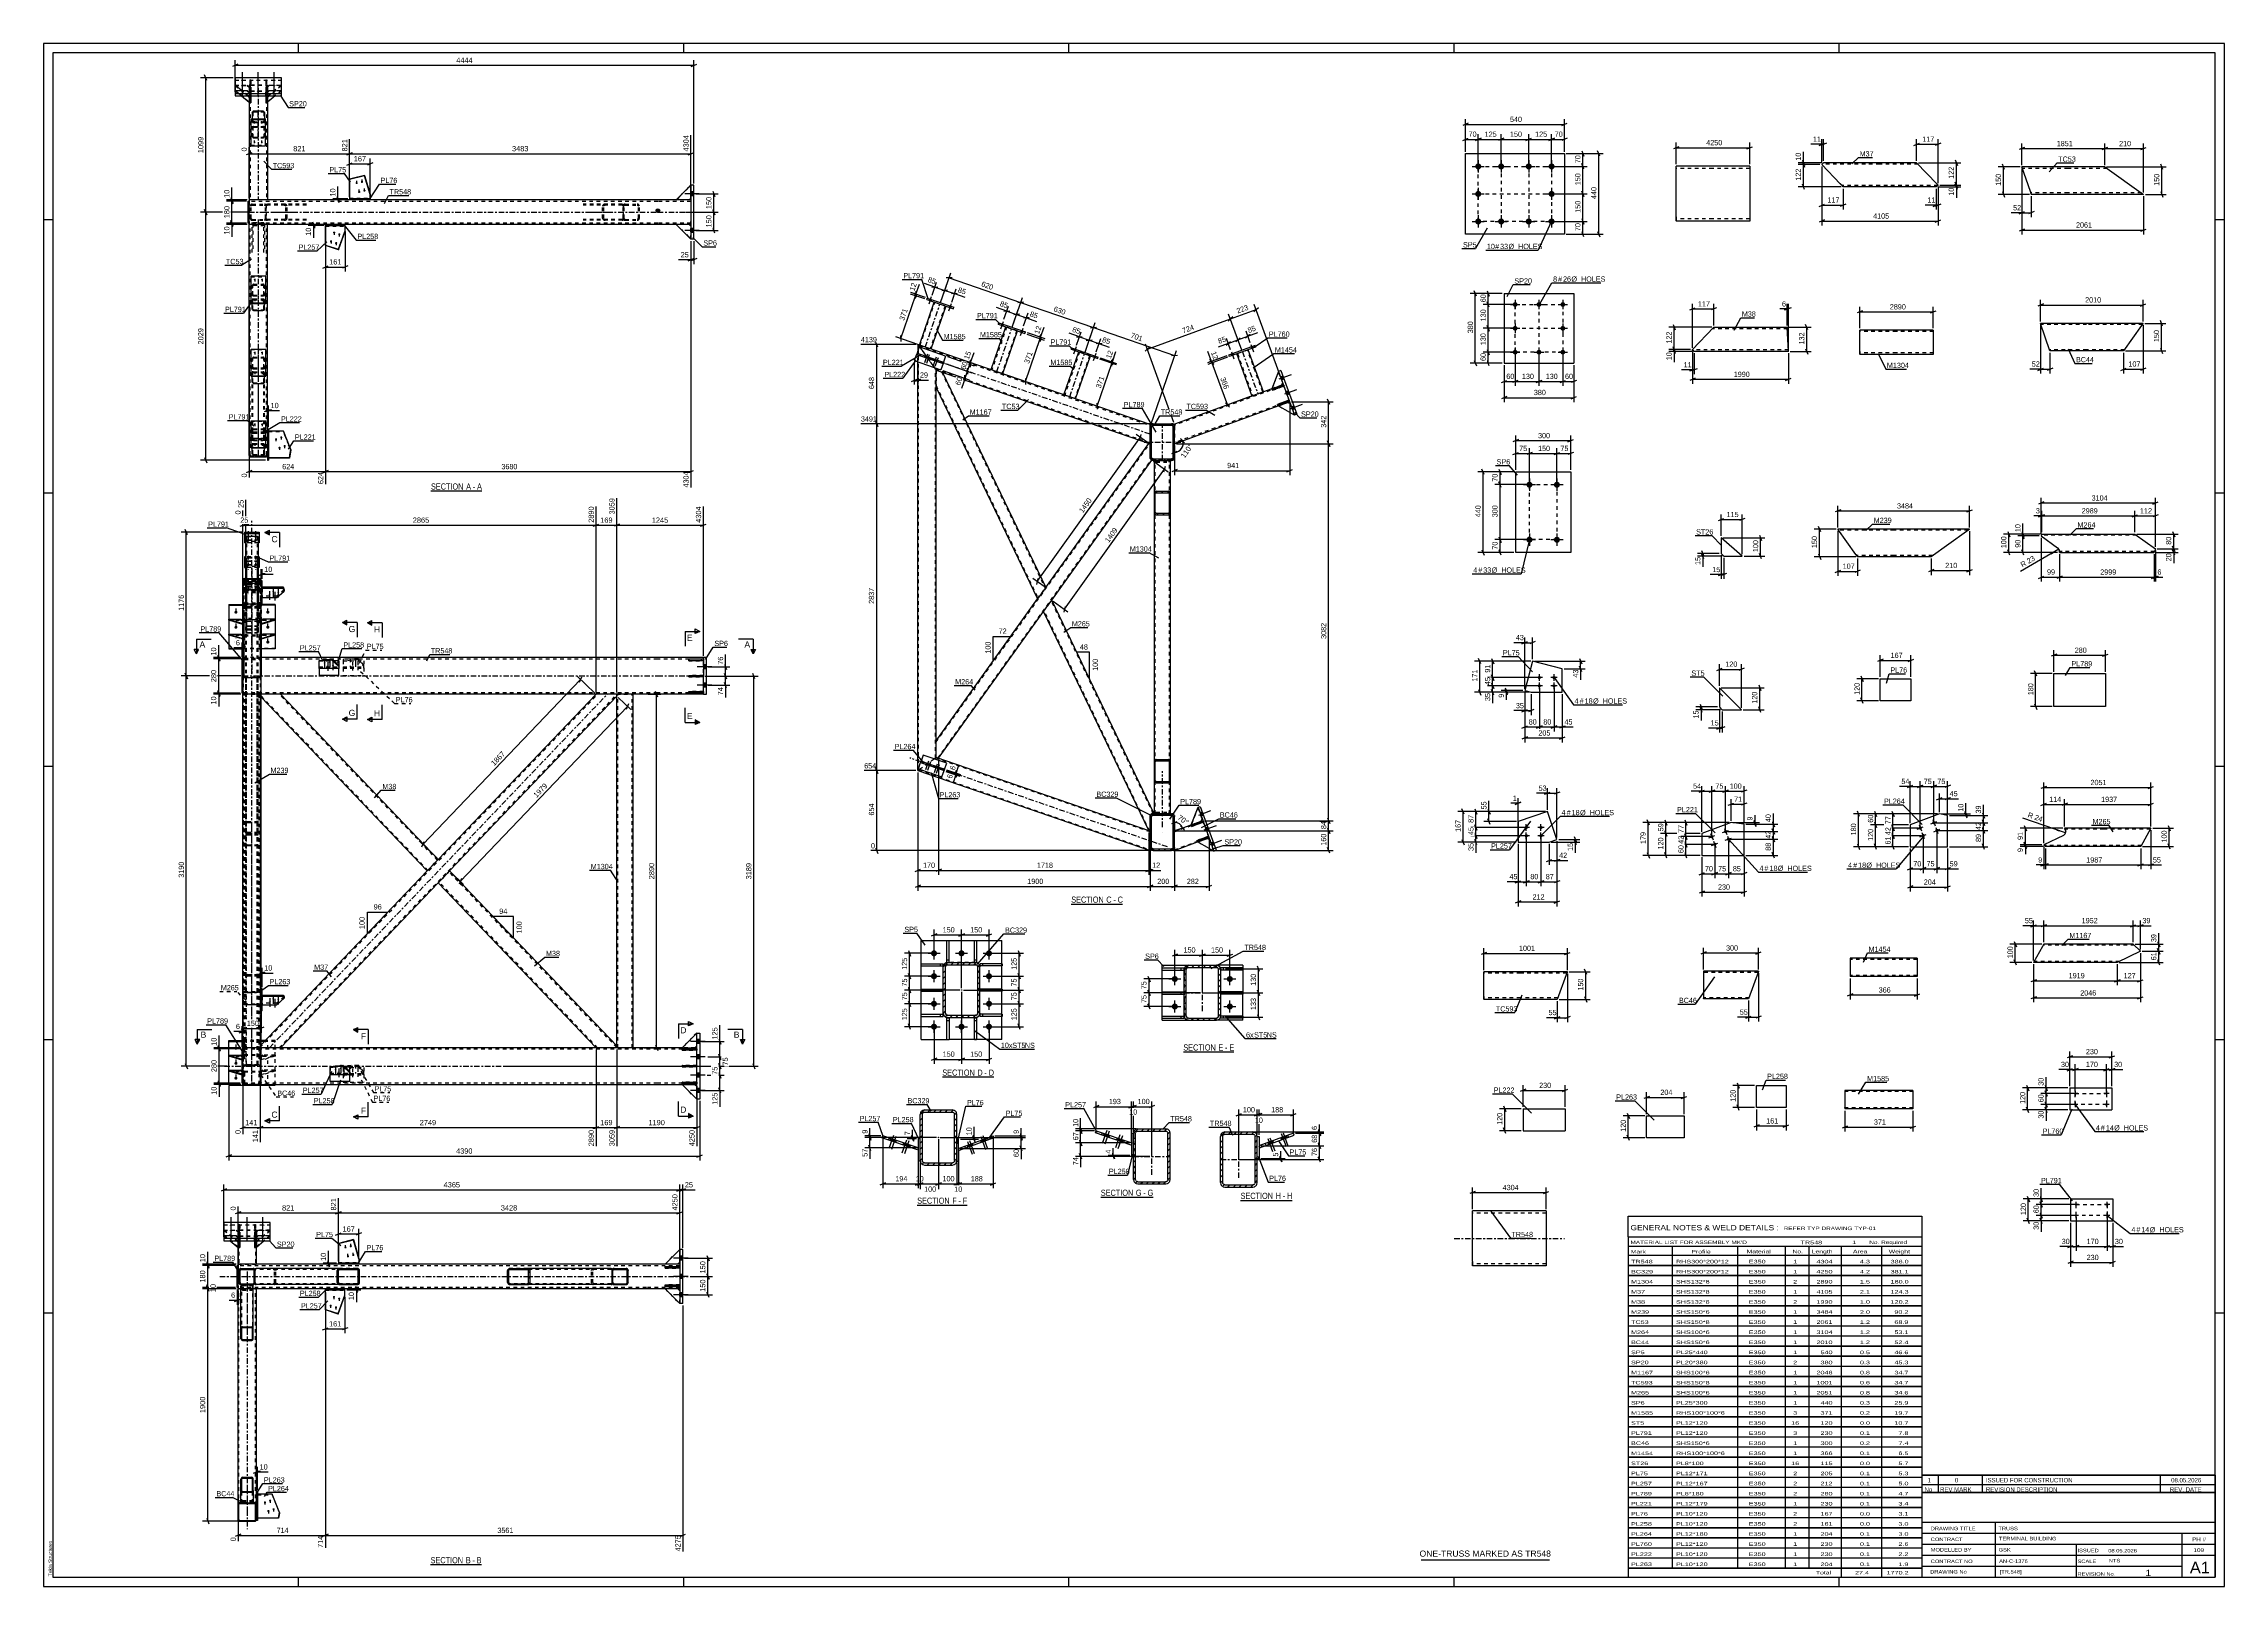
# Model space of a CAD drawing. Header units: millimetres. Extents: x 0 to 1189, y 0 to 841.
import ezdxf

# ---------------------------------------------------------------- set-up
doc = ezdxf.new("R2010")
doc.units = ezdxf.units.MM
doc.linetypes.add('DXK_LINE_DOT2', pattern=[3.9198, 1.9599, -1.9599])
doc.linetypes.add('DXK_LINE_DOT3', pattern=[5.9187, 2.979, -0.9799, 0.9799, -0.9799])
doc.styles.add('Arial', font='ARIAL.TTF', dxfattribs={"height": 0.2})
doc.styles.add('Arial Narrow', font='ARIALN.TTF', dxfattribs={"height": 0.2})

# ---------------------------------------------------------------- blocks, each defined once
blk = doc.blocks.new('Unknown-318890741-1126')
at = {"color": 5, "linetype": 'Continuous'}
for p, q in [((1189, 841), (0, 841)), ((0, 841), (0, 0)), ((1184, 836), (5, 836)), ((5, 836), (5, 5)), ((139, 836), (139, 841)), ((349, 836), (349, 841)), ((559, 836), (559, 841)), ((769, 836), (769, 841)), ((979, 836), (979, 841)), ((1184, 5), (1184, 836)), ((1189, 0), (1189, 841)), ((5, 745), (0, 745)), ((1189, 745), (1184, 745)), ((5, 596), (0, 596)), ((1189, 596), (1184, 596)), ((5, 447), (0, 447)), ((1189, 447), (1184, 447)), ((5, 298), (0, 298)), ((1189, 298), (1184, 298)), ((5, 149), (0, 149)), ((1189, 149), (1184, 149)), ((0, 0), (1189, 0)), ((5, 5), (1184, 5)), ((139, 0), (139, 5)), ((349, 0), (349, 5)), ((559, 0), (559, 5)), ((769, 0), (769, 5)), ((979, 0), (979, 5))]:
    blk.add_line(p, q, dxfattribs=at)
at = {"color": 174, "linetype": 'Continuous', "style": 'Arial'}
blk.add_text('Tekla Structures', height=1.91, rotation=90, dxfattribs=at).set_placement((4.5, 5.5))
blk = doc.blocks.new('Unknown-318890741-12 - 3617')
at = {"color": 6, "linetype": 'Continuous'}
blk.add_line((560.3, 371.9), (588.3, 371.9), dxfattribs=at)
at = {"color": 0, "linetype": 'Continuous'}
blk.add_wipeout([(578.4, 372.7), (578.4, 376.2), (560.3, 376.2), (560.3, 372.7)], dxfattribs=at)
blk.add_wipeout([(582.2, 372.7), (582.2, 376.2), (579.4, 376.2), (579.4, 372.7)], dxfattribs=at)
at = {"color": 7, "linetype": 'Continuous', "style": 'Arial Narrow'}
blk.add_text('SECTION ', height=3.34, dxfattribs=at).set_placement((560.3, 372.7))
at = {"color": 0, "linetype": 'Continuous'}
blk.add_wipeout([(584.5, 372.7), (584.5, 376.2), (583.3, 376.2), (583.3, 372.7)], dxfattribs=at)
blk.add_wipeout([(588.3, 372.7), (588.3, 376.2), (585.6, 376.2), (585.6, 372.7)], dxfattribs=at)
at = {"color": 7, "linetype": 'Continuous', "style": 'Arial Narrow'}
for s, p in [('C', (579.4, 372.7)), ('-', (583.3, 372.7)), ('C', (585.6, 372.7))]:
    blk.add_text(s, height=3.34, dxfattribs=at).set_placement(p)
blk = doc.blocks.new('Unknown-318890741-13 - 26431')
at = {"color": 6, "linetype": 'Continuous'}
blk.add_line((490, 277.7), (518, 277.7), dxfattribs=at)
at = {"color": 0, "linetype": 'Continuous'}
blk.add_wipeout([(508.1, 278.4), (508.1, 281.9), (490, 281.9), (490, 278.4)], dxfattribs=at)
blk.add_wipeout([(511.9, 278.4), (511.9, 281.9), (509.1, 281.9), (509.1, 278.4)], dxfattribs=at)
at = {"color": 7, "linetype": 'Continuous', "style": 'Arial Narrow'}
blk.add_text('SECTION ', height=3.34, dxfattribs=at).set_placement((490, 278.4))
at = {"color": 0, "linetype": 'Continuous'}
blk.add_wipeout([(514.2, 278.4), (514.2, 281.9), (512.9, 281.9), (512.9, 278.4)], dxfattribs=at)
blk.add_wipeout([(518, 278.4), (518, 281.9), (515.3, 281.9), (515.3, 278.4)], dxfattribs=at)
at = {"color": 7, "linetype": 'Continuous', "style": 'Arial Narrow'}
for s, p in [('D', (509.1, 278.4)), ('-', (512.9, 278.4)), ('D', (515.3, 278.4))]:
    blk.add_text(s, height=3.34, dxfattribs=at).set_placement(p)
blk = doc.blocks.new('Unknown-318890741-14 - 27085')
at = {"color": 6, "linetype": 'Continuous'}
blk.add_line((621.4, 291.4), (649, 291.4), dxfattribs=at)
at = {"color": 0, "linetype": 'Continuous'}
blk.add_wipeout([(639.5, 292.1), (639.5, 295.6), (621.4, 295.6), (621.4, 292.1)], dxfattribs=at)
blk.add_wipeout([(643.1, 292.1), (643.1, 295.6), (640.5, 295.6), (640.5, 292.1)], dxfattribs=at)
at = {"color": 7, "linetype": 'Continuous', "style": 'Arial Narrow'}
blk.add_text('SECTION ', height=3.34, dxfattribs=at).set_placement((621.4, 292.1))
at = {"color": 0, "linetype": 'Continuous'}
blk.add_wipeout([(645.4, 292.1), (645.4, 295.6), (644.1, 295.6), (644.1, 292.1)], dxfattribs=at)
blk.add_wipeout([(649, 292.1), (649, 295.6), (646.5, 295.6), (646.5, 292.1)], dxfattribs=at)
at = {"color": 7, "linetype": 'Continuous', "style": 'Arial Narrow'}
for s, p in [('E', (640.5, 292.1)), ('-', (644.1, 292.1)), ('E', (646.5, 292.1))]:
    blk.add_text(s, height=3.34, dxfattribs=at).set_placement(p)
blk = doc.blocks.new('Unknown-318890741-15 - 27335')
at = {"color": 6, "linetype": 'Continuous'}
blk.add_line((476.3, 207.8), (503.5, 207.8), dxfattribs=at)
at = {"color": 0, "linetype": 'Continuous'}
blk.add_wipeout([(494.4, 208.6), (494.4, 212.1), (476.3, 212.1), (476.3, 208.6)], dxfattribs=at)
blk.add_wipeout([(497.8, 208.6), (497.8, 212.1), (495.4, 212.1), (495.4, 208.6)], dxfattribs=at)
blk.add_wipeout([(500.1, 208.6), (500.1, 212.1), (498.8, 212.1), (498.8, 208.6)], dxfattribs=at)
at = {"color": 7, "linetype": 'Continuous', "style": 'Arial Narrow'}
blk.add_text('SECTION ', height=3.34, dxfattribs=at).set_placement((476.3, 208.6))
at = {"color": 0, "linetype": 'Continuous'}
blk.add_wipeout([(503.5, 208.6), (503.5, 212.1), (501.1, 212.1), (501.1, 208.6)], dxfattribs=at)
at = {"color": 7, "linetype": 'Continuous', "style": 'Arial Narrow'}
for s, p in [('F', (495.4, 208.6)), ('-', (498.8, 208.6)), ('F', (501.1, 208.6))]:
    blk.add_text(s, height=3.34, dxfattribs=at).set_placement(p)
blk = doc.blocks.new('Unknown-318890741-80 - 28463')
at = {"color": 6, "linetype": 'Continuous'}
blk.add_line((576.4, 212.1), (604.9, 212.1), dxfattribs=at)
at = {"color": 0, "linetype": 'Continuous'}
blk.add_wipeout([(594.5, 212.9), (594.5, 216.4), (576.4, 216.4), (576.4, 212.9)], dxfattribs=at)
blk.add_wipeout([(598.5, 212.9), (598.5, 216.4), (595.5, 216.4), (595.5, 212.9)], dxfattribs=at)
at = {"color": 7, "linetype": 'Continuous', "style": 'Arial Narrow'}
blk.add_text('SECTION ', height=3.34, dxfattribs=at).set_placement((576.4, 212.9))
at = {"color": 0, "linetype": 'Continuous'}
blk.add_wipeout([(600.8, 212.9), (600.8, 216.4), (599.6, 216.4), (599.6, 212.9)], dxfattribs=at)
blk.add_wipeout([(604.9, 212.9), (604.9, 216.4), (601.9, 216.4), (601.9, 212.9)], dxfattribs=at)
at = {"color": 7, "linetype": 'Continuous', "style": 'Arial Narrow'}
for s, p in [('G', (595.5, 212.9)), ('-', (599.6, 212.9)), ('G', (601.9, 212.9))]:
    blk.add_text(s, height=3.34, dxfattribs=at).set_placement(p)
blk = doc.blocks.new('Unknown-318890741-16 - 2907')
at = {"color": 6, "linetype": 'Continuous'}
blk.add_line((211.2, 597.2), (238.9, 597.2), dxfattribs=at)
at = {"color": 0, "linetype": 'Continuous'}
blk.add_wipeout([(229.3, 597.9), (229.3, 601.4), (211.2, 601.4), (211.2, 597.9)], dxfattribs=at)
blk.add_wipeout([(232.9, 597.9), (232.9, 601.4), (230.4, 601.4), (230.4, 597.9)], dxfattribs=at)
at = {"color": 7, "linetype": 'Continuous', "style": 'Arial Narrow'}
blk.add_text('SECTION ', height=3.34, dxfattribs=at).set_placement((211.2, 597.9))
at = {"color": 0, "linetype": 'Continuous'}
blk.add_wipeout([(235.2, 597.9), (235.2, 601.4), (234, 601.4), (234, 597.9)], dxfattribs=at)
blk.add_wipeout([(238.9, 597.9), (238.9, 601.4), (236.3, 601.4), (236.3, 597.9)], dxfattribs=at)
at = {"color": 7, "linetype": 'Continuous', "style": 'Arial Narrow'}
for s, p in [('A', (230.4, 597.9)), ('-', (234, 597.9)), ('A', (236.3, 597.9))]:
    blk.add_text(s, height=3.34, dxfattribs=at).set_placement(p)
blk = doc.blocks.new('Unknown-318890741-81 - 28730')
at = {"color": 6, "linetype": 'Continuous'}
blk.add_line((652.6, 210.4), (680.7, 210.4), dxfattribs=at)
at = {"color": 0, "linetype": 'Continuous'}
blk.add_wipeout([(670.7, 211.2), (670.7, 214.7), (652.6, 214.7), (652.6, 211.2)], dxfattribs=at)
blk.add_wipeout([(674.5, 211.2), (674.5, 214.7), (671.8, 214.7), (671.8, 211.2)], dxfattribs=at)
at = {"color": 7, "linetype": 'Continuous', "style": 'Arial Narrow'}
blk.add_text('SECTION ', height=3.34, dxfattribs=at).set_placement((652.6, 211.2))
at = {"color": 0, "linetype": 'Continuous'}
blk.add_wipeout([(676.9, 211.2), (676.9, 214.7), (675.6, 214.7), (675.6, 211.2)], dxfattribs=at)
blk.add_wipeout([(680.7, 211.2), (680.7, 214.7), (677.9, 214.7), (677.9, 211.2)], dxfattribs=at)
at = {"color": 7, "linetype": 'Continuous', "style": 'Arial Narrow'}
for s, p in [('H', (671.8, 211.2)), ('H', (677.9, 211.2)), ('-', (675.6, 211.2))]:
    blk.add_text(s, height=3.34, dxfattribs=at).set_placement(p)
blk = doc.blocks.new('Unknown-318890741-17 - 2578')
at = {"color": 6, "linetype": 'Continuous'}
blk.add_line((211, 11.9), (238.7, 11.9), dxfattribs=at)
at = {"color": 0, "linetype": 'Continuous'}
blk.add_wipeout([(229.1, 12.6), (229.1, 16.1), (211, 16.1), (211, 12.6)], dxfattribs=at)
blk.add_wipeout([(232.7, 12.6), (232.7, 16.1), (230.2, 16.1), (230.2, 12.6)], dxfattribs=at)
at = {"color": 7, "linetype": 'Continuous', "style": 'Arial Narrow'}
blk.add_text('SECTION ', height=3.34, dxfattribs=at).set_placement((211, 12.6))
at = {"color": 0, "linetype": 'Continuous'}
blk.add_wipeout([(235.1, 12.6), (235.1, 16.1), (233.8, 16.1), (233.8, 12.6)], dxfattribs=at)
blk.add_wipeout([(238.7, 12.6), (238.7, 16.1), (236.1, 16.1), (236.1, 12.6)], dxfattribs=at)
at = {"color": 7, "linetype": 'Continuous', "style": 'Arial Narrow'}
for s, p in [('B', (230.2, 12.6)), ('-', (233.8, 12.6)), ('B', (236.1, 12.6))]:
    blk.add_text(s, height=3.34, dxfattribs=at).set_placement(p)
blk = doc.blocks.new('Part-318890741-29389 - 29388')
at = {"color": 2, "linetype": 'Continuous'}
for p, q in [((1089.5, 573.6), (1089.1, 572.6)), ((1089.1, 572.6), (1098.1, 566.1)), ((1089.5, 573.6), (1120.1, 573.6)), ((1120.2, 573.6), (1140.2, 573.6)), ((1140.2, 573.6), (1151.4, 565.6)), ((1098.1, 566.1), (1098.8, 565.4)), ((1098.8, 565.4), (1099, 564.8)), ((1099.1, 564.6), (1099, 564.8)), ((1099.1, 563.9), (1099.1, 564.6)), ((1099.1, 563.7), (1099.1, 563.9)), ((1099.1, 563.6), (1099.1, 563.7)), ((1099.1, 563.6), (1099.1, 563.6)), ((1099.1, 563.6), (1120.1, 563.6)), ((1120.2, 563.6), (1150.8, 563.6)), ((1151.4, 565.6), (1150.8, 563.6))]:
    blk.add_line(p, q, dxfattribs=at)
at = {"color": 7, "linetype": 'DXK_LINE_DOT2'}
for p, q in [((1120.1, 573), (1089.3, 573)), ((1089.4, 573.5), (1089.5, 573.6)), ((1141, 573), (1120.2, 573)), ((1098.8, 565.4), (1098.1, 566.1)), ((1098.1, 566.1), (1098.8, 565.4)), ((1098.8, 565.4), (1098.1, 566.1)), ((1099, 564.8), (1098.8, 565.4)), ((1098.8, 565.4), (1099, 564.8)), ((1099, 564.8), (1098.8, 565.4)), ((1099.1, 564.6), (1099, 564.8)), ((1099.1, 564.4), (1099.1, 564.6)), ((1120.1, 564.2), (1099.1, 564.2)), ((1099.1, 563.6), (1099.1, 563.6)), ((1150.9, 564.2), (1120.2, 564.2))]:
    blk.add_line(p, q, dxfattribs=at)
blk = doc.blocks.new('Part-318890741-19503 - 19502')
at = {"color": 2, "linetype": 'Continuous'}
for p, q in [((910.1, 774.2), (890.1, 774.2)), ((890.1, 746.6), (890.1, 774.2)), ((930.2, 774.2), (910.2, 774.2)), ((930.2, 774.2), (930.2, 744.2)), ((890.1, 746.6), (890.1, 744.2)), ((910.1, 744.2), (890.1, 744.2)), ((930.2, 744.2), (910.2, 744.2))]:
    blk.add_line(p, q, dxfattribs=at)
at = {"color": 7, "linetype": 'DXK_LINE_DOT2'}
for p, q in [((910.1, 773), (890.1, 773)), ((930.2, 773), (910.2, 773)), ((890.1, 744.4), (890.1, 746.6)), ((890.1, 745.4), (890.1, 745.5)), ((910.1, 745.4), (890.1, 745.4)), ((930.2, 745.4), (910.2, 745.4)), ((930.2, 745.4), (930.2, 745.5))]:
    blk.add_line(p, q, dxfattribs=at)
blk = doc.blocks.new('Part-318890741-19749 - 19748')
at = {"color": 2, "linetype": 'Continuous'}
for p, q in [((1033.6, 421.1), (1017.7, 415.1)), ((1038.1, 420.2), (1033.6, 421.1)), ((1038.1, 403.2), (1038.1, 420.2)), ((1017.7, 415.1), (1017.7, 403.2)), ((1017.7, 403.2), (1038.1, 403.2))]:
    blk.add_line(p, q, dxfattribs=at)
blk = doc.blocks.new('Bolt-318890741-19750 - 19748')
at = {"linetype": 'Continuous'}
for points in [[(1031.5, 416.6, -1), (1029.8, 416, -1)], [(1024, 413.8, -1), (1022.3, 413.1, -1)], [(1025.6, 409.6, -1), (1023.9, 408.9, -1)], [(1033.1, 412.4, -1), (1031.4, 411.7, -1)]]:
    blk.add_hatch(color=1, dxfattribs=at).paths.add_polyline_path(points)
at = {"color": 1, "linetype": 'Continuous'}
for p, q in [((1028.9, 415.6), (1032.3, 416.9)), ((1030, 418), (1031.3, 414.6)), ((1021.5, 412.8), (1024.8, 414.1)), ((1022.5, 415.1), (1023.8, 411.8)), ((1023, 408.6), (1026.4, 409.9)), ((1024.1, 410.9), (1025.4, 407.6)), ((1030.5, 411.4), (1033.9, 412.7)), ((1031.6, 413.7), (1032.8, 410.4))]:
    blk.add_line(p, q, dxfattribs=at)
blk = doc.blocks.new('Part-318890741-4283 - 4193')
at = {"color": 2, "linetype": 'Continuous'}
for p, q in [((100.9, 535.2), (108.6, 535.2)), ((100.9, 535.2), (100.9, 511)), ((126.2, 535.2), (118.6, 535.2)), ((126.2, 535.2), (126.2, 511)), ((100.9, 534.8), (108.6, 534.8)), ((126.2, 534.8), (118.6, 534.8)), ((100.9, 511), (108.6, 511)), ((126.2, 511), (118.6, 511))]:
    blk.add_line(p, q, dxfattribs=at)
at = {"color": 7, "linetype": 'DXK_LINE_DOT2'}
for p, q in [((118.6, 535.2), (108.6, 535.2)), ((108.6, 534.8), (108.8, 534.8)), ((118.6, 534.8), (108.8, 534.8)), ((100.9, 511.4), (126.2, 511.4)), ((118.6, 511), (108.6, 511))]:
    blk.add_line(p, q, dxfattribs=at)
blk = doc.blocks.new('Part-318890741-4219 - 4193')
at = {"color": 7, "linetype": 'DXK_LINE_DOT2'}
for p, q in [((359.7, 487.8), (351.7, 487.8)), ((351.7, 487.8), (351.7, 487)), ((358.7, 487), (358.7, 487.8)), ((359.7, 487), (359.7, 487.8)), ((351.7, 487), (359.7, 487))]:
    blk.add_line(p, q, dxfattribs=at)
blk = doc.blocks.new('Part-318890741-4207 - 4193')
at = {"color": 7, "linetype": 'DXK_LINE_DOT2'}
for p, q in [((117.6, 287.6), (117.6, 297.1)), ((117.6, 297.1), (118.2, 297.1)), ((117.6, 290.8), (118.2, 290.8)), ((117.6, 289.5), (118.2, 289.5)), ((118.2, 287.6), (117.6, 287.6)), ((118.2, 297.1), (118.2, 287.6))]:
    blk.add_line(p, q, dxfattribs=at)
blk = doc.blocks.new('Part-318890741-4205 - 4193')
at = {"color": 2, "linetype": 'Continuous'}
for p, q in [((100.9, 280.9), (100.9, 281.4)), ((108.2, 279.2), (100.9, 281.4)), ((100.9, 281.4), (107.6, 281.4)), ((108.2, 278.7), (100.9, 280.9)), ((108.2, 281.2), (107.6, 281.4))]:
    blk.add_line(p, q, dxfattribs=at)
at = {"color": 7, "linetype": 'DXK_LINE_DOT2'}
for p, q in [((100.9, 280.9), (107.6, 280.9)), ((107.6, 280.9), (107.6, 281.4)), ((107.6, 280.9), (108.6, 280.5)), ((108.6, 281), (108.2, 281.2)), ((108.6, 279.1), (108.2, 279.2)), ((108.6, 278.6), (108.2, 278.7)), ((108.6, 281), (108.6, 278.6))]:
    blk.add_line(p, q, dxfattribs=at)
blk = doc.blocks.new('Part-318890741-4206 - 4193')
at = {"color": 7, "linetype": 'DXK_LINE_DOT2'}
for p, q in [((109, 287.6), (109, 297.1)), ((109.5, 297.1), (109, 297.1)), ((109, 290.8), (109.5, 290.8)), ((109, 289.5), (109.5, 289.5)), ((109.5, 287.6), (109, 287.6)), ((109.5, 297.1), (109.5, 287.6))]:
    blk.add_line(p, q, dxfattribs=at)
blk = doc.blocks.new('Part-318890741-4208 - 4193')
at = {"color": 7, "linetype": 'DXK_LINE_DOT2'}
for p, q in [((109, 273.6), (109, 280.1)), ((109, 280.1), (109.5, 280.1)), ((109, 279.5), (109.5, 279.5)), ((109, 278.2), (109.5, 278.2)), ((109.5, 280.1), (109.5, 273.6))]:
    blk.add_line(p, q, dxfattribs=at)
at = {"color": 2, "linetype": 'Continuous'}
for p, q in [((109, 273.3), (109, 273.6)), ((109.5, 273.3), (109.5, 273.6)), ((109, 273.3), (109.5, 273.3))]:
    blk.add_line(p, q, dxfattribs=at)
blk = doc.blocks.new('Part-318890741-4209 - 4193')
at = {"color": 7, "linetype": 'DXK_LINE_DOT2'}
for p, q in [((117.6, 273.6), (117.6, 280.1)), ((117.6, 280.1), (118.2, 280.1)), ((117.6, 279.5), (118.2, 279.5)), ((117.6, 278.2), (118.2, 278.2)), ((118.2, 280.1), (118.2, 273.6))]:
    blk.add_line(p, q, dxfattribs=at)
at = {"color": 2, "linetype": 'Continuous'}
for p, q in [((117.6, 273.3), (117.6, 273.6)), ((118.2, 273.3), (118.2, 273.6)), ((117.6, 273.3), (118.2, 273.3))]:
    blk.add_line(p, q, dxfattribs=at)
blk = doc.blocks.new('Part-318890741-4210 - 4193')
at = {"color": 2, "linetype": 'Continuous'}
for p, q in [((100.9, 518.6), (100.9, 519.1)), ((100.9, 519.1), (108.6, 516.8)), ((100.9, 519.1), (107.6, 519.1)), ((108.6, 516.3), (100.9, 518.6)), ((107.6, 519.1), (108.6, 518.7))]:
    blk.add_line(p, q, dxfattribs=at)
at = {"color": 7, "linetype": 'DXK_LINE_DOT2'}
for p, q in [((100.9, 518.6), (107.6, 518.6)), ((107.6, 518.6), (107.6, 519.1)), ((107.6, 518.6), (108.6, 518.2)), ((108.6, 518.7), (108.6, 516.3))]:
    blk.add_line(p, q, dxfattribs=at)
blk = doc.blocks.new('Part-318890741-4211 - 4193')
at = {"color": 2, "linetype": 'Continuous'}
for p, q in [((119.6, 519.1), (118.6, 518.7)), ((118.6, 516.8), (126.2, 519.1)), ((126.2, 518.6), (118.6, 516.3)), ((126.2, 519.1), (119.6, 519.1)), ((126.2, 519.1), (126.2, 518.6))]:
    blk.add_line(p, q, dxfattribs=at)
at = {"color": 7, "linetype": 'DXK_LINE_DOT2'}
for p, q in [((118.6, 518.7), (118.6, 516.3)), ((119.6, 518.6), (118.6, 518.2)), ((119.6, 519.1), (119.6, 518.6)), ((119.6, 518.6), (126.2, 518.6))]:
    blk.add_line(p, q, dxfattribs=at)
blk = doc.blocks.new('Part-318890741-4212 - 4193')
at = {"color": 7, "linetype": 'DXK_LINE_DOT2'}
for p, q in [((356.1, 293.1), (348.1, 293.1)), ((348.1, 293.1), (348.1, 292.3)), ((348.1, 292.3), (356.1, 292.3)), ((355.1, 292.3), (355.1, 293.1)), ((356.1, 292.3), (356.1, 293.1))]:
    blk.add_line(p, q, dxfattribs=at)
blk = doc.blocks.new('Part-318890741-4398 - 4193')
at = {"color": 2, "linetype": 'Continuous'}
for p, q in [((100.9, 526.7), (100.9, 527.2)), ((100.9, 527.2), (108.6, 524.9)), ((100.9, 527.2), (107.6, 527.2)), ((108.6, 524.4), (100.9, 526.7)), ((107.6, 527.2), (108.6, 526.9))]:
    blk.add_line(p, q, dxfattribs=at)
at = {"color": 7, "linetype": 'DXK_LINE_DOT2'}
for p, q in [((100.9, 526.7), (107.6, 526.7)), ((107.6, 526.7), (107.6, 527.2)), ((107.6, 526.7), (108.6, 526.4)), ((108.6, 526.9), (108.6, 524.4))]:
    blk.add_line(p, q, dxfattribs=at)
blk = doc.blocks.new('Part-318890741-4277 - 4193')
at = {"color": 7, "linetype": 'DXK_LINE_DOT2'}
for p, q in [((118, 293.8), (302, 486.3)), ((128.5, 293.6), (312.5, 486.1)), ((312.5, 486.3), (301.2, 486.3)), ((312.5, 486.1), (312.5, 486.3)), ((209.1, 390), (215.2, 396.3)), ((221.3, 390), (215.2, 383.6)), ((118, 294.1), (117.9, 293.6)), ((129.2, 293.6), (117.9, 293.6)), ((118, 294.6), (118.6, 295.2)), ((118, 294.6), (118, 294.1)), ((118, 293.6), (118, 293.8))]:
    blk.add_line(p, q, dxfattribs=at)
at = {"color": 7, "linetype": 'DXK_LINE_DOT3'}
blk.add_line((123.1, 293.6), (307.3, 486.3), dxfattribs=at)
at = {"color": 2, "linetype": 'Continuous'}
for p, q in [((301.2, 486.3), (215.2, 396.3)), ((312.5, 485.3), (221.3, 390)), ((312.5, 485.8), (312.5, 486.3)), ((312.5, 485.3), (312.5, 485.8)), ((118.6, 295.2), (209.1, 390)), ((215.2, 383.6), (129.2, 293.6))]:
    blk.add_line(p, q, dxfattribs=at)
blk = doc.blocks.new('Part-318890741-4213 - 4193')
at = {"color": 7, "linetype": 'DXK_LINE_DOT2'}
for p, q in [((109, 534.8), (109, 525.3)), ((109.5, 534.8), (109, 534.8)), ((109, 528.5), (109.5, 528.5)), ((109, 527.2), (109.5, 527.2)), ((109.5, 525.3), (109, 525.3)), ((109.5, 534.8), (109.5, 525.3))]:
    blk.add_line(p, q, dxfattribs=at)
blk = doc.blocks.new('Part-318890741-4214 - 4193')
at = {"color": 7, "linetype": 'DXK_LINE_DOT2'}
for p, q in [((117.6, 534.8), (117.6, 525.3)), ((117.6, 534.8), (118.2, 534.8)), ((117.6, 528.5), (118.2, 528.5)), ((117.6, 527.2), (118.2, 527.2)), ((118.2, 525.3), (117.6, 525.3)), ((118.2, 534.8), (118.2, 525.3))]:
    blk.add_line(p, q, dxfattribs=at)
blk = doc.blocks.new('Part-318890741-4215 - 4193')
at = {"color": 7, "linetype": 'DXK_LINE_DOT2'}
for p, q in [((109, 517.8), (109, 511)), ((109, 517.8), (109.5, 517.8)), ((109, 517.2), (109.5, 517.2)), ((109, 515.9), (109.5, 515.9)), ((109.5, 517.8), (109.5, 511)), ((109.5, 511), (109, 511))]:
    blk.add_line(p, q, dxfattribs=at)
blk = doc.blocks.new('Part-318890741-4216 - 4193')
at = {"color": 7, "linetype": 'DXK_LINE_DOT2'}
for p, q in [((117.6, 517.8), (117.6, 511)), ((117.6, 517.8), (118.2, 517.8)), ((117.6, 517.2), (118.2, 517.2)), ((118.2, 515.9), (117.6, 515.9)), ((118.2, 517.8), (118.2, 511)), ((117.6, 511), (118.2, 511))]:
    blk.add_line(p, q, dxfattribs=at)
blk = doc.blocks.new('Part-318890741-4217 - 4193')
at = {"color": 7, "linetype": 'DXK_LINE_DOT2'}
for p, q in [((119.6, 281.4), (118.6, 281)), ((118.6, 279.1), (126.2, 281.4)), ((118.6, 281), (118.6, 278.6)), ((119.6, 280.9), (118.6, 280.5)), ((126.2, 280.9), (118.6, 278.6)), ((126.2, 281.4), (119.6, 281.4)), ((119.6, 281.4), (119.6, 280.9)), ((119.6, 280.9), (126.2, 280.9)), ((126.2, 281.4), (126.2, 280.9))]:
    blk.add_line(p, q, dxfattribs=at)
blk = doc.blocks.new('Part-318890741-4282 - 4193')
at = {"color": 2, "linetype": 'Continuous'}
for p, q in [((359.7, 506.3), (359.7, 505.4)), ((361.4, 506.3), (359.7, 506.3)), ((359.7, 504.6), (359.7, 496.6)), ((361.4, 486.3), (361.4, 506.3)), ((359.7, 487.8), (359.7, 495.8)), ((359.7, 486.3), (359.7, 487)), ((359.7, 486.3), (361.4, 486.3))]:
    blk.add_line(p, q, dxfattribs=at)
at = {"color": 7, "linetype": 'DXK_LINE_DOT2'}
for p, q in [((359.7, 506.3), (359.7, 495.8)), ((359.7, 505.4), (359.7, 504.6)), ((359.7, 495.8), (359.7, 496.6)), ((359.7, 487), (359.7, 487.8))]:
    blk.add_line(p, q, dxfattribs=at)
blk = doc.blocks.new('Part-318890741-4218 - 4193')
at = {"color": 7, "linetype": 'DXK_LINE_DOT2'}
for p, q in [((359.7, 505.4), (351.7, 505.4)), ((351.7, 505.4), (351.7, 504.6)), ((351.7, 504.6), (359.7, 504.6)), ((358.7, 504.6), (358.7, 505.4)), ((359.7, 504.6), (359.7, 505.4))]:
    blk.add_line(p, q, dxfattribs=at)
blk = doc.blocks.new('Bolt-318890741-4284 - 4193')
at = {"color": 1, "linetype": 'DXK_LINE_DOT2'}
for p, q in [((111.6, 548.2), (111.6, 544.2)), ((115.6, 548.2), (115.6, 544.2)), ((111.6, 544.5), (111.6, 540.5)), ((115.6, 544.5), (115.6, 540.5))]:
    blk.add_line(p, q, dxfattribs=at)
blk = doc.blocks.new('Part-318890741-4224 - 4193')
at = {"color": 7, "linetype": 'DXK_LINE_DOT2'}
for p, q in [((108.6, 506.3), (108.6, 486.3)), ((118.6, 506.3), (108.6, 506.3)), ((334.6, 505.5), (108.6, 505.5)), ((359.7, 505.5), (334.7, 505.5)), ((359.7, 486.3), (359.7, 506.3)), ((334.6, 487.1), (108.6, 487.1)), ((118.6, 486.3), (108.6, 486.3)), ((359.7, 487.1), (334.7, 487.1))]:
    blk.add_line(p, q, dxfattribs=at)
at = {"color": 2, "linetype": 'Continuous'}
for p, q in [((334.6, 506.3), (118.6, 506.3)), ((359.7, 506.3), (334.7, 506.3)), ((334.6, 486.3), (118.6, 486.3)), ((359.7, 486.3), (334.7, 486.3))]:
    blk.add_line(p, q, dxfattribs=at)
at = {"color": 7, "linetype": 'DXK_LINE_DOT3'}
for p, q in [((108.6, 496.3), (334.6, 496.3)), ((334.7, 496.3), (359.7, 496.3))]:
    blk.add_line(p, q, dxfattribs=at)
blk = doc.blocks.new('Part-318890741-4289 - 4193')
at = {"color": 7, "linetype": 'DXK_LINE_DOT2'}
for p, q in [((171.5, 505.9), (163.3, 505.2)), ((163.3, 505.2), (163.3, 500.6)), ((171.5, 505.2), (163.3, 504.4)), ((163.3, 501.3), (174.5, 501.3)), ((163.3, 500.6), (174.5, 500.6)), ((174.5, 502.2), (171.5, 505.9)), ((171.5, 505.9), (171.5, 505.2)), ((171.5, 505.2), (174.5, 501.4)), ((174.5, 500.6), (174.5, 502.2))]:
    blk.add_line(p, q, dxfattribs=at)
blk = doc.blocks.new('Bolt-318890741-4225 - 4193')
at = {"linetype": 'Continuous'}
for points in [[(359.7, 502.4), (359.7, 500.2), (361.4, 500.2), (361.4, 502.4)], [(359.7, 502.4), (359.7, 500.2), (361.4, 500.2), (361.4, 502.4)], [(359.7, 492.4), (359.7, 490.2), (361.4, 490.2), (361.4, 492.4)], [(359.7, 492.4), (359.7, 490.2), (361.4, 490.2), (361.4, 492.4)]]:
    blk.add_hatch(color=1, dxfattribs=at).paths.add_polyline_path(points)
at = {"color": 1, "linetype": 'Continuous'}
for p, q in [((364.3, 501.3), (356.4, 501.3)), ((364.3, 501.3), (356.4, 501.3)), ((361.4, 502.4), (359.7, 502.4)), ((361.4, 502.4), (359.7, 502.4)), ((361.4, 500.2), (359.7, 500.2)), ((361.4, 500.2), (359.7, 500.2)), ((364.3, 491.3), (356.4, 491.3)), ((364.3, 491.3), (356.4, 491.3)), ((361.4, 492.4), (359.7, 492.4)), ((361.4, 492.4), (359.7, 492.4)), ((361.4, 490.2), (359.7, 490.2)), ((361.4, 490.2), (359.7, 490.2))]:
    blk.add_line(p, q, dxfattribs=at)
blk = doc.blocks.new('Bolt-318890741-4226 - 4193')
at = {"linetype": 'Continuous'}
blk.add_hatch(color=1, dxfattribs=at).paths.add_polyline_path([(170.1, 504.5), (169.9, 504.5), (169.8, 504.5), (169.7, 504.5), (169.6, 504.6), (169.5, 504.6), (169.5, 504.6), (169.5, 504.7), (169.5, 504.7), (169.5, 504.8), (169.5, 504.8), (169.6, 504.8), (169.7, 504.9), (169.8, 504.9), (169.9, 504.9), (170.1, 504.9), (170.2, 504.9), (170.3, 504.9), (170.4, 504.9), (170.5, 504.8), (170.6, 504.8), (170.6, 504.8), (170.7, 504.7), (170.7, 504.7), (170.6, 504.6), (170.6, 504.6), (170.5, 504.6), (170.4, 504.5), (170.3, 504.5), (170.2, 504.5)])
at = {"color": 1, "linetype": 'DXK_LINE_DOT2'}
for p, q in [((167.2, 505.7), (167.2, 501)), ((168.5, 503.9), (168.5, 499.2)), ((171.4, 504.2), (171.4, 499.5))]:
    blk.add_line(p, q, dxfattribs=at)
at = {"color": 1, "linetype": 'Continuous'}
blk.add_line((170.1, 506), (170.1, 501.3), dxfattribs=at)
blk = doc.blocks.new('Part-318890741-4408 - 4193')
at = {"color": 2, "linetype": 'Continuous'}
for p, q in [((108.6, 548.8), (108.8, 549.1)), ((108.6, 548.3), (108.6, 548.8)), ((108.6, 317.7), (108.6, 548.3)), ((108.8, 549.1), (109, 549.4)), ((109, 549.4), (109.4, 549.5)), ((109.4, 549.5), (117.8, 549.5)), ((117.8, 549.5), (118.1, 549.4)), ((118.1, 549.4), (118.3, 549.1)), ((118.3, 549.1), (118.5, 548.8)), ((118.5, 548.8), (118.6, 548.3)), ((118.6, 548.3), (118.6, 548.2)), ((118.6, 319.5), (118.6, 539.7)), ((108.6, 317.5), (108.6, 317.7)), ((108.8, 317.3), (108.6, 317.5)), ((109, 317.2), (108.8, 317.3)), ((109.4, 317.2), (109, 317.2)), ((109.4, 317.2), (117.8, 317.2)), ((118.1, 317.2), (117.8, 317.2)), ((118.3, 317.3), (118.1, 317.2)), ((118.5, 317.5), (118.3, 317.3)), ((118.6, 317.7), (118.5, 317.5)), ((118.6, 317.7), (118.6, 318))]:
    blk.add_line(p, q, dxfattribs=at)
at = {"color": 7, "linetype": 'DXK_LINE_DOT2'}
for p, q in [((109.1, 548.7), (109, 548.6)), ((109, 548.6), (109, 548.3)), ((109, 317.7), (109, 548.3)), ((109.2, 548.9), (109.1, 548.7)), ((109.4, 548.9), (109.2, 548.9)), ((109.4, 548.9), (117.8, 548.9)), ((117.9, 548.9), (117.8, 548.9)), ((118, 548.7), (117.9, 548.9)), ((118.1, 548.6), (118, 548.7)), ((118.2, 548.3), (118.1, 548.6)), ((118.2, 317.7), (118.2, 548.3)), ((118.6, 548.2), (118.6, 539.7)), ((108.6, 536.1), (108.6, 536.6)), ((108.8, 535.8), (108.6, 536.1)), ((109, 535.5), (108.8, 535.8)), ((109, 536.3), (109, 536.6)), ((109, 536.2), (109, 536.3)), ((109.1, 536.2), (109, 536.2)), ((109.4, 535.4), (109, 535.5)), ((109.1, 536.2), (109.2, 536)), ((109.2, 536), (109.4, 536)), ((109.4, 536), (117.8, 536)), ((109.4, 535.4), (117.8, 535.4)), ((117.8, 536), (117.9, 536)), ((118.1, 535.5), (117.8, 535.4)), ((117.9, 536), (118, 536.2)), ((118, 536.2), (118.1, 536.2)), ((118.1, 536.3), (118.2, 536.6)), ((118.1, 536.2), (118.1, 536.3)), ((118.3, 535.8), (118.1, 535.5)), ((118.5, 536.1), (118.3, 535.8)), ((118.6, 536.6), (118.5, 536.1)), ((108.6, 324), (108.8, 324.1)), ((108.6, 323.7), (108.6, 324)), ((108.8, 324.1), (109, 324.3)), ((109, 324.3), (109.4, 324.3)), ((109.1, 323.9), (109, 323.8)), ((109, 323.8), (109, 323.7)), ((109.2, 324), (109.1, 323.9)), ((109.4, 324), (109.2, 324)), ((109.4, 324.3), (117.8, 324.3)), ((109.4, 324), (117.8, 324)), ((117.8, 324.3), (118.1, 324.3)), ((117.9, 324), (117.8, 324)), ((118, 323.9), (117.9, 324)), ((118.1, 323.8), (118, 323.9)), ((118.1, 324.3), (118.3, 324.1)), ((118.2, 323.7), (118.1, 323.8)), ((118.3, 324.1), (118.5, 324)), ((118.5, 324), (118.6, 323.7)), ((109, 317.7), (109, 317.6)), ((109, 317.6), (109.1, 317.5)), ((109.1, 317.5), (109.2, 317.5)), ((109.2, 317.5), (109.4, 317.5)), ((109.4, 317.5), (117.8, 317.5)), ((117.8, 317.5), (117.9, 317.5)), ((117.9, 317.5), (118, 317.5)), ((118, 317.5), (118.1, 317.6)), ((118.1, 317.6), (118.2, 317.7)), ((118.6, 318), (118.6, 319.5))]:
    blk.add_line(p, q, dxfattribs=at)
blk = doc.blocks.new('Part-318890741-4362 - 4193')
at = {"color": 7, "linetype": 'DXK_LINE_DOT2'}
for p, q in [((108.6, 289.4), (108.8, 289.7)), ((108.6, 289.1), (108.6, 289.4)), ((108.6, 274.5), (108.6, 289.1)), ((108.8, 289.7), (109, 289.8)), ((109, 289.8), (109.4, 289.9)), ((109.1, 289.4), (109, 289.3)), ((109, 289.3), (109, 289.1)), ((109, 274.5), (109, 289.1)), ((109.2, 289.5), (109.1, 289.4)), ((109.4, 289.5), (109.2, 289.5)), ((109.4, 289.9), (117.8, 289.9)), ((109.4, 289.5), (117.8, 289.5)), ((117.8, 289.9), (118.1, 289.8)), ((117.9, 289.5), (117.8, 289.5)), ((118, 289.4), (117.9, 289.5)), ((118.1, 289.3), (118, 289.4)), ((118.1, 289.8), (118.3, 289.7)), ((118.2, 289.1), (118.1, 289.3)), ((118.2, 274.5), (118.2, 289.1)), ((118.3, 289.7), (118.5, 289.4)), ((118.5, 289.4), (118.6, 289.1)), ((118.6, 274.5), (118.6, 289.1)), ((108.6, 283.8), (108.6, 283.4)), ((108.6, 281), (108.6, 281.2)), ((108.8, 280.7), (108.6, 281)), ((108.6, 274.5), (108.6, 274.5)), ((108.6, 274.5), (108.6, 274.2)), ((109, 280.5), (108.8, 280.7)), ((109.4, 284.3), (109, 284.2)), ((109, 283.6), (109.1, 283.7)), ((109, 283.4), (109, 283.6)), ((109, 281.2), (109, 281.1)), ((109, 281.1), (109.1, 281)), ((109.4, 280.5), (109, 280.5)), ((109, 274.3), (109, 274.5)), ((109.1, 274.2), (109, 274.3)), ((109, 273.7), (109.4, 273.6)), ((109.1, 283.7), (109.2, 283.8)), ((109.1, 281), (109.2, 280.9)), ((109.2, 274.1), (109.1, 274.2)), ((109.2, 283.8), (109.4, 283.9)), ((109.2, 280.9), (109.4, 280.9)), ((109.4, 274.1), (109.2, 274.1)), ((109.4, 284.3), (117.8, 284.3)), ((109.4, 283.9), (117.8, 283.9)), ((109.4, 280.9), (117.8, 280.9)), ((109.4, 280.5), (117.8, 280.5)), ((109.4, 274.1), (117.8, 274.1)), ((109.4, 273.6), (117.8, 273.6)), ((118.1, 284.2), (117.8, 284.3)), ((117.8, 283.9), (117.9, 283.8)), ((117.8, 280.9), (117.9, 280.9)), ((118.1, 280.5), (117.8, 280.5)), ((117.9, 274.1), (117.8, 274.1)), ((117.8, 273.6), (118.1, 273.7)), ((117.9, 283.8), (118, 283.7)), ((117.9, 280.9), (118, 281)), ((118, 274.2), (117.9, 274.1)), ((118, 283.7), (118.1, 283.6)), ((118, 281), (118.1, 281.1)), ((118.1, 274.3), (118, 274.2)), ((118.1, 283.6), (118.2, 283.4)), ((118.1, 281.1), (118.2, 281.2)), ((118.3, 280.7), (118.1, 280.5)), ((118.2, 274.5), (118.1, 274.3)), ((118.5, 281), (118.3, 280.7)), ((118.6, 283.4), (118.5, 283.8)), ((118.6, 281.2), (118.5, 281)), ((118.5, 274.2), (118.5, 274.5)), ((118.5, 274.5), (118.6, 274.5))]:
    blk.add_line(p, q, dxfattribs=at)
for centre, start, end in [((109.4, 283.5), 114.3199, 159.2416), ((109.4, 274.5), 200.7584, 245.6801), ((117.7, 283.5), 20.7584, 65.6801), ((117.7, 274.5), 294.3199, 339.2416)]:
    blk.add_arc(centre, 0.827, start, end, dxfattribs=at)
blk = doc.blocks.new('Part-318890741-4241 - 4193')
at = {"color": 7, "linetype": 'DXK_LINE_DOT2'}
for p, q in [((129.2, 486.3), (117.9, 486.3)), ((118, 485.8), (117.9, 486.3)), ((118, 486.1), (118, 486.3)), ((209.5, 390.3), (118, 486.1)), ((118, 485.3), (118, 485.8)), ((118.6, 484.7), (118, 485.3)), ((214.8, 395.9), (128.5, 486.3)), ((209.5, 390.3), (209.5, 390.4))]:
    blk.add_line(p, q, dxfattribs=at)
at = {"color": 2, "linetype": 'Continuous'}
for p, q in [((209.1, 390), (118.6, 484.7)), ((215.2, 396.3), (129.2, 486.3)), ((215.2, 396.3), (209.1, 390))]:
    blk.add_line(p, q, dxfattribs=at)
blk = doc.blocks.new('Part-318890741-4246 - 4193')
at = {"color": 7, "linetype": 'DXK_LINE_DOT2'}
for p, q in [((110.2, 545.1), (110.3, 545.2)), ((110.2, 545.1), (110.2, 520.1)), ((110.3, 543.4), (110.2, 543.5)), ((110.3, 545.2), (110.5, 545.3)), ((110.5, 543.3), (110.3, 543.4)), ((110.5, 545.3), (110.7, 545.4)), ((110.7, 543.3), (110.5, 543.3)), ((110.7, 545.2), (110.6, 545.1)), ((110.6, 545.1), (110.6, 520.1)), ((110.6, 543.5), (110.7, 543.4)), ((110.7, 545.4), (111, 545.4)), ((110.9, 545.3), (110.7, 545.2)), ((110.7, 545.2), (110.7, 545.2)), ((110.7, 543.4), (110.7, 543.4)), ((110.7, 543.4), (110.9, 543.4)), ((111, 543.2), (110.7, 543.3)), ((111, 545.3), (110.9, 545.3)), ((110.9, 543.4), (111, 543.4)), ((111, 545.4), (116.1, 545.4)), ((111, 545.3), (116.1, 545.3)), ((111, 543.4), (116.1, 543.4)), ((111, 543.2), (116.1, 543.2)), ((116.1, 545.4), (116.4, 545.4)), ((116.2, 545.3), (116.1, 545.3)), ((116.1, 543.4), (116.2, 543.4)), ((116.4, 543.3), (116.1, 543.2)), ((116.4, 545.2), (116.2, 545.3)), ((116.2, 543.4), (116.4, 543.4)), ((116.4, 545.4), (116.7, 545.3)), ((116.5, 545.2), (116.4, 545.2)), ((116.4, 543.4), (116.5, 543.4)), ((116.7, 543.3), (116.4, 543.3)), ((116.5, 545.1), (116.5, 545.2)), ((116.5, 545.1), (116.5, 520.1)), ((116.5, 543.4), (116.5, 543.5)), ((116.7, 545.3), (116.8, 545.2)), ((116.8, 543.4), (116.7, 543.3)), ((116.8, 545.2), (116.9, 545.1)), ((116.9, 543.5), (116.8, 543.4)), ((116.9, 545.1), (116.9, 520.1)), ((110.3, 521.9), (110.2, 521.8)), ((110.2, 520.1), (110.3, 520)), ((110.5, 521.9), (110.3, 521.9)), ((110.3, 520), (110.5, 519.9)), ((110.7, 522), (110.5, 521.9)), ((110.5, 519.9), (110.7, 519.9)), ((110.6, 521.8), (110.7, 521.8)), ((110.7, 520.1), (110.6, 520.1)), ((111, 522), (110.7, 522)), ((110.7, 521.8), (110.9, 521.9)), ((110.7, 521.8), (110.7, 521.8)), ((110.7, 520), (110.7, 520.1)), ((110.9, 520), (110.7, 520)), ((110.7, 519.9), (111, 519.8)), ((110.9, 521.9), (111, 521.9)), ((111, 520), (110.9, 520)), ((111, 522), (116.1, 522)), ((111, 521.9), (116.1, 521.9)), ((111, 520), (116.1, 520)), ((111, 519.8), (116.1, 519.8)), ((116.4, 522), (116.1, 522)), ((116.1, 521.9), (116.2, 521.9)), ((116.2, 520), (116.1, 520)), ((116.1, 519.8), (116.4, 519.9)), ((116.2, 521.9), (116.4, 521.8)), ((116.4, 520), (116.2, 520)), ((116.7, 521.9), (116.4, 522)), ((116.4, 521.8), (116.5, 521.8)), ((116.5, 520.1), (116.4, 520)), ((116.4, 519.9), (116.7, 519.9)), ((116.5, 521.8), (116.5, 521.8)), ((116.5, 520.1), (116.5, 520.1)), ((116.8, 521.9), (116.7, 521.9)), ((116.7, 519.9), (116.8, 520)), ((116.9, 521.8), (116.8, 521.9)), ((116.8, 520), (116.9, 520.1))]:
    blk.add_line(p, q, dxfattribs=at)
blk = doc.blocks.new('Part-318890741-4247 - 4193')
at = {"color": 7, "linetype": 'DXK_LINE_DOT2'}
for p, q in [((108.6, 527), (108.9, 527.3)), ((108.6, 526.6), (108.6, 527)), ((108.6, 526.6), (108.6, 496.5)), ((108.9, 527.3), (109.2, 527.5)), ((109.2, 526.9), (109.1, 526.8)), ((109.1, 526.8), (109.1, 526.6)), ((109.1, 526.6), (109.1, 496.5)), ((109.2, 527.5), (109.6, 527.6)), ((109.4, 527), (109.2, 526.9)), ((109.6, 527.1), (109.4, 527)), ((117.5, 527.6), (109.6, 527.6)), ((109.6, 527.1), (117.5, 527.1)), ((117.5, 527.6), (117.9, 527.5)), ((117.7, 527), (117.5, 527.1)), ((117.9, 526.9), (117.7, 527)), ((117.9, 527.5), (118.2, 527.3)), ((118, 526.8), (117.9, 526.9)), ((118, 526.6), (118, 526.8)), ((118, 526.6), (118, 496.5)), ((118.2, 527.3), (118.5, 527)), ((118.5, 527), (118.6, 526.6)), ((118.6, 526.6), (118.6, 496.5)), ((108.6, 518.8), (108.6, 519.2)), ((108.9, 518.5), (108.6, 518.8)), ((109.2, 518.3), (108.9, 518.5)), ((109.1, 519.2), (109.1, 519)), ((109.1, 519), (109.2, 518.8)), ((109.2, 518.8), (109.4, 518.7)), ((109.6, 518.2), (109.2, 518.3)), ((109.4, 518.7), (109.6, 518.7)), ((109.6, 518.7), (117.5, 518.7)), ((109.6, 518.2), (117.5, 518.2)), ((117.5, 518.7), (117.7, 518.7)), ((117.9, 518.3), (117.5, 518.2)), ((117.7, 518.7), (117.9, 518.8)), ((117.9, 518.8), (118, 519)), ((118.2, 518.5), (117.9, 518.3)), ((118, 519), (118, 519.2)), ((118.5, 518.8), (118.2, 518.5)), ((118.6, 519.2), (118.5, 518.8)), ((108.6, 505.3), (108.6, 504.9)), ((109.1, 504.9), (109.1, 505.1)), ((109.6, 506), (109.2, 505.9)), ((109.4, 505.4), (109.6, 505.4)), ((109.6, 506), (117.5, 506)), ((109.6, 505.4), (117.5, 505.4)), ((117.9, 505.9), (117.5, 506)), ((117.5, 505.4), (117.7, 505.4)), ((118, 505.1), (118, 504.9)), ((118.6, 504.9), (118.5, 505.3)), ((108.6, 496.5), (108.6, 496.1)), ((109.1, 496.3), (109.1, 496.5)), ((109.2, 495.4), (109.6, 495.4)), ((109.6, 495.9), (109.4, 496)), ((109.6, 495.9), (117.5, 495.9)), ((109.6, 495.4), (117.5, 495.4)), ((117.7, 496), (117.5, 495.9)), ((117.5, 495.4), (117.9, 495.4)), ((118, 496.5), (118, 496.3)), ((118.5, 496.1), (118.6, 496.5))]:
    blk.add_line(p, q, dxfattribs=at)
at = {"color": 7, "linetype": 'DXK_LINE_DOT3'}
blk.add_line((113.6, 526.3), (113.6, 497.3), dxfattribs=at)
at = {"color": 7, "linetype": 'DXK_LINE_DOT2'}
for centre, radius, start, end in [((109.6, 504.9), 0.552, 114.32, 159.2417), ((117.5, 504.9), 0.552, 20.7583, 65.68), ((109.7, 496.4), 1.1, 200.7583, 245.68), ((109.6, 496.5), 0.552, 200.7583, 245.68), ((117.5, 496.5), 0.552, 294.32, 339.2417), ((117.4, 496.4), 1.1, 294.32, 339.2417)]:
    blk.add_arc(centre, radius, start, end, dxfattribs=at)
blk = doc.blocks.new('Part-318890741-4316 - 4193')
at = {"color": 2, "linetype": 'Continuous'}
for p, q in [((348.1, 284), (356.1, 284)), ((348.1, 283.2), (348.1, 284)), ((356.1, 283.2), (348.1, 283.2)), ((356.1, 284), (356.1, 283.2))]:
    blk.add_line(p, q, dxfattribs=at)
at = {"color": 7, "linetype": 'DXK_LINE_DOT2'}
blk.add_line((355.1, 283.2), (355.1, 284), dxfattribs=at)
blk = doc.blocks.new('Part-318890741-4252 - 4193')
at = {"color": 2, "linetype": 'Continuous'}
for p, q in [((215.2, 383.6), (216, 384.4)), ((301.2, 293.6), (215.2, 383.6)), ((216, 384.4), (221.3, 390)), ((312.5, 294.6), (221.3, 390)), ((312.5, 294.1), (312.5, 294.6)), ((312.5, 293.6), (312.5, 294.1))]:
    blk.add_line(p, q, dxfattribs=at)
at = {"color": 7, "linetype": 'DXK_LINE_DOT2'}
for p, q in [((215.3, 383.6), (216, 384.4)), ((302, 293.6), (215.6, 384)), ((215.6, 384), (215.6, 384)), ((312.5, 293.8), (220.9, 389.6)), ((312.5, 293.6), (301.2, 293.6)), ((312.5, 293.6), (312.5, 293.8)), ((312.5, 293.6), (312.5, 293.6))]:
    blk.add_line(p, q, dxfattribs=at)
blk = doc.blocks.new('Part-318890741-4317 - 4193')
at = {"color": 2, "linetype": 'Continuous'}
for p, q in [((348.1, 274.8), (356.1, 274.8)), ((348.1, 274), (348.1, 274.8)), ((356.1, 274), (348.1, 274)), ((356.1, 274.8), (356.1, 274))]:
    blk.add_line(p, q, dxfattribs=at)
at = {"color": 7, "linetype": 'DXK_LINE_DOT2'}
blk.add_line((355.1, 274), (355.1, 274.8), dxfattribs=at)
blk = doc.blocks.new('Part-318890741-4253 - 4193')
at = {"color": 7, "linetype": 'DXK_LINE_DOT2'}
for p, q in [((108.9, 549), (108.6, 548.5)), ((108.6, 548.5), (108.6, 548)), ((108.6, 548), (108.6, 496.4)), ((109.2, 549.3), (108.9, 549)), ((109.1, 548.3), (109.2, 548.5)), ((109.1, 548), (109.1, 548.3)), ((109.1, 548), (109.1, 496.4)), ((109.6, 549.5), (109.2, 549.3)), ((109.2, 548.5), (109.4, 548.7)), ((109.4, 548.7), (109.6, 548.7)), ((109.6, 548.7), (117.5, 548.7)), ((117.9, 549.3), (117.5, 549.5)), ((117.5, 548.7), (117.7, 548.7)), ((117.7, 548.7), (117.9, 548.5)), ((118.2, 549), (117.9, 549.3)), ((117.9, 548.5), (118, 548.3)), ((118, 548.3), (118, 548)), ((118, 548), (118, 496.4)), ((118.5, 548.5), (118.2, 549)), ((118.6, 548), (118.5, 548.5)), ((118.6, 548), (118.6, 496.4)), ((108.6, 536.9), (108.6, 536.4)), ((108.6, 536.4), (108.9, 535.9)), ((108.9, 535.9), (109.2, 535.6)), ((109.1, 536.6), (109.1, 536.9)), ((109.2, 536.4), (109.1, 536.6)), ((109.4, 536.2), (109.2, 536.4)), ((109.2, 535.6), (109.6, 535.4)), ((109.6, 536.2), (109.4, 536.2)), ((109.6, 536.2), (117.5, 536.2)), ((109.6, 535.4), (117.5, 535.4)), ((117.7, 536.2), (117.5, 536.2)), ((117.5, 535.4), (117.9, 535.6)), ((117.9, 536.4), (117.7, 536.2)), ((118, 536.6), (117.9, 536.4)), ((117.9, 535.6), (118.2, 535.9)), ((118, 536.9), (118, 536.6)), ((118.2, 535.9), (118.5, 536.4)), ((118.5, 536.4), (118.6, 536.9)), ((108.6, 504.7), (108.6, 505.1)), ((109.1, 504.9), (109.1, 504.7)), ((109.2, 505.8), (109.6, 505.8)), ((109.6, 505.3), (109.4, 505.2)), ((109.6, 505.8), (117.5, 505.8)), ((109.6, 505.3), (117.5, 505.3)), ((117.5, 505.8), (117.9, 505.8)), ((117.7, 505.2), (117.5, 505.3)), ((118, 504.7), (118, 504.9)), ((118.5, 505.1), (118.6, 504.7)), ((108.6, 496), (108.6, 496.4)), ((109.1, 496.4), (109.1, 496.2)), ((109.6, 495.3), (109.2, 495.3)), ((109.4, 495.9), (109.6, 495.8)), ((109.6, 495.8), (117.5, 495.8)), ((117.5, 495.3), (109.6, 495.3)), ((117.5, 495.8), (117.7, 495.9)), ((117.9, 495.3), (117.5, 495.3)), ((118, 496.2), (118, 496.4)), ((118.6, 496.4), (118.5, 496))]:
    blk.add_line(p, q, dxfattribs=at)
at = {"color": 2, "linetype": 'Continuous'}
blk.add_line((109.6, 549.5), (117.5, 549.5), dxfattribs=at)
at = {"color": 7, "linetype": 'DXK_LINE_DOT3'}
blk.add_line((113.6, 497.3), (113.6, 545.7), dxfattribs=at)
at = {"color": 7, "linetype": 'DXK_LINE_DOT2'}
for centre, radius, start, end in [((109.7, 504.7), 1.1, 114.1363, 159.0727), ((109.6, 504.7), 0.55, 114.1363, 159.0727), ((117.5, 504.7), 0.55, 20.9273, 65.8637), ((117.4, 504.7), 1.1, 20.9273, 65.8637), ((109.7, 496.4), 1.1, 200.9273, 245.8637), ((109.6, 496.4), 0.55, 200.9273, 245.8637), ((117.5, 496.4), 0.55, 294.1363, 339.0727), ((117.4, 496.4), 1.1, 294.1363, 339.0727)]:
    blk.add_arc(centre, radius, start, end, dxfattribs=at)
blk = doc.blocks.new('Part-318890741-4318 - 4193')
at = {"color": 7, "linetype": 'DXK_LINE_DOT2'}
for p, q in [((356.1, 284), (348.1, 284)), ((348.1, 284), (348.1, 283.2)), ((348.1, 283.2), (356.1, 283.2)), ((355.1, 283.2), (355.1, 284)), ((356.1, 283.2), (356.1, 284))]:
    blk.add_line(p, q, dxfattribs=at)
blk = doc.blocks.new('Part-318890741-4322 - 4193')
at = {"color": 7, "linetype": 'DXK_LINE_DOT2'}
for p, q in [((356.1, 301.6), (348.1, 293.6)), ((356.1, 294.6), (356.1, 301.6)), ((348.1, 293.6), (355.1, 293.6)), ((355.1, 293.6), (356.1, 294.6))]:
    blk.add_line(p, q, dxfattribs=at)
blk = doc.blocks.new('Part-318890741-4258 - 4193')
at = {"color": 7, "linetype": 'DXK_LINE_DOT2'}
for p, q in [((312.5, 486.3), (321.3, 486.3)), ((312.5, 485.3), (312.5, 486.3)), ((313, 293.6), (313, 486.3)), ((320.8, 293.6), (320.8, 486.3)), ((312.5, 293.6), (312.5, 294.6)), ((321.3, 293.6), (312.5, 293.6))]:
    blk.add_line(p, q, dxfattribs=at)
at = {"color": 2, "linetype": 'Continuous'}
for p, q in [((312.5, 294.6), (312.5, 485.3)), ((321.3, 486.3), (321.3, 293.6))]:
    blk.add_line(p, q, dxfattribs=at)
blk = doc.blocks.new('Part-318890741-4323 - 4193')
at = {"color": 2, "linetype": 'Continuous'}
for p, q in [((356.1, 301.6), (348.1, 293.6)), ((348.1, 293.6), (355.1, 293.6)), ((355.1, 293.6), (356.1, 294.6))]:
    blk.add_line(p, q, dxfattribs=at)
at = {"color": 7, "linetype": 'DXK_LINE_DOT2'}
blk.add_line((356.1, 294.6), (356.1, 301.6), dxfattribs=at)
blk = doc.blocks.new('Part-318890741-4259 - 4193')
at = {"color": 7, "linetype": 'DXK_LINE_DOT2'}
for p, q in [((359.7, 496.6), (351.7, 496.6)), ((351.7, 496.6), (351.7, 495.8)), ((351.7, 495.8), (359.7, 495.8)), ((358.7, 495.8), (358.7, 496.6)), ((359.7, 495.8), (359.7, 496.6))]:
    blk.add_line(p, q, dxfattribs=at)
blk = doc.blocks.new('Part-318890741-4324 - 4193')
at = {"color": 7, "linetype": 'DXK_LINE_DOT2'}
for p, q in [((108.8, 324.1), (108.6, 324)), ((108.6, 324), (108.6, 323.7)), ((108.6, 317.7), (108.6, 323.7)), ((109, 324.3), (108.8, 324.1)), ((109.4, 324.3), (109, 324.3)), ((109, 323.8), (109.1, 323.9)), ((109, 323.7), (109, 323.8)), ((109, 274.4), (109, 323.7)), ((109.1, 323.9), (109.2, 324)), ((109.2, 324), (109.4, 324)), ((109.4, 324.3), (117.8, 324.3)), ((109.4, 324), (117.8, 324)), ((118.1, 324.3), (117.8, 324.3)), ((117.8, 324), (117.9, 324)), ((117.9, 324), (118, 323.9)), ((118, 323.9), (118.1, 323.8)), ((118.3, 324.1), (118.1, 324.3)), ((118.1, 323.8), (118.2, 323.7)), ((118.2, 274.4), (118.2, 323.7)), ((118.5, 324), (118.3, 324.1)), ((118.6, 323.7), (118.5, 324)), ((118.6, 317.7), (118.6, 323.7)), ((109, 317.6), (109, 317.7)), ((109.1, 317.5), (109, 317.6)), ((109, 317.6), (109, 317.6)), ((109.2, 317.5), (109.1, 317.5)), ((109.4, 317.5), (109.2, 317.5)), ((109.4, 317.5), (117.8, 317.5)), ((117.9, 317.5), (117.8, 317.5)), ((118, 317.5), (117.9, 317.5)), ((118, 317.5), (118.1, 317.6)), ((118.1, 317.6), (118.2, 317.7)), ((118.1, 317.6), (118.1, 317.6)), ((108.6, 283.3), (108.6, 283.6)), ((109, 284.1), (109.4, 284.1)), ((109.1, 283.6), (109, 283.4)), ((109, 283.4), (109, 283.3)), ((109, 274.4), (109, 274.2)), ((109, 274.2), (109.1, 274.1)), ((109.2, 283.7), (109.1, 283.6)), ((109.1, 274.1), (109.2, 274)), ((109.4, 283.7), (109.2, 283.7)), ((109.2, 274), (109.4, 274)), ((109.4, 284.1), (117.8, 284.1)), ((109.4, 283.7), (117.8, 283.7)), ((109.4, 274), (117.8, 274)), ((117.8, 284.1), (118.1, 284.1)), ((117.9, 283.7), (117.8, 283.7)), ((117.8, 274), (117.9, 274)), ((118, 283.6), (117.9, 283.7)), ((117.9, 274), (118, 274.1)), ((118.1, 283.4), (118, 283.6)), ((118, 274.1), (118.1, 274.2)), ((118.2, 283.3), (118.1, 283.4)), ((118.1, 274.2), (118.2, 274.4)), ((118.5, 283.6), (118.6, 283.3))]:
    blk.add_line(p, q, dxfattribs=at)
at = {"color": 7, "linetype": 'DXK_LINE_DOT3'}
blk.add_line((113.6, 275.6), (113.6, 324), dxfattribs=at)
at = {"color": 2, "linetype": 'Continuous'}
for p, q in [((108.6, 274.4), (108.6, 317.7)), ((108.6, 317.7), (108.6, 317.5)), ((108.6, 317.5), (108.8, 317.3)), ((108.8, 317.3), (109, 317.2)), ((109, 317.2), (109.4, 317.2)), ((109.4, 317.2), (117.8, 317.2)), ((117.8, 317.2), (118.1, 317.2)), ((118.1, 317.2), (118.3, 317.3)), ((118.3, 317.3), (118.5, 317.5)), ((118.5, 317.5), (118.6, 317.7)), ((118.6, 274.4), (118.6, 317.7)), ((108.6, 274.1), (108.6, 274.4)), ((109.4, 273.6), (109, 273.6)), ((109.4, 273.6), (117.8, 273.6)), ((118.1, 273.6), (117.8, 273.6)), ((118.6, 274.4), (118.5, 274.1))]:
    blk.add_line(p, q, dxfattribs=at)
at = {"color": 7, "linetype": 'DXK_LINE_DOT2'}
for centre, start, end in [((109.4, 283.3), 114.1363, 159.0727), ((117.7, 283.3), 20.9273, 65.8637)]:
    blk.add_arc(centre, 0.824, start, end, dxfattribs=at)
at = {"color": 2, "linetype": 'Continuous'}
for centre, start, end in [((109.4, 274.4), 200.9273, 245.8637), ((117.7, 274.4), 294.1363, 339.0727)]:
    blk.add_arc(centre, 0.824, start, end, dxfattribs=at)
blk = doc.blocks.new('Part-318890741-4260 - 4193')
at = {"color": 2, "linetype": 'Continuous'}
for p, q in [((351.7, 487.8), (359.7, 487.8)), ((351.7, 487), (351.7, 487.8)), ((359.7, 487.8), (359.7, 487)), ((359.7, 487), (351.7, 487))]:
    blk.add_line(p, q, dxfattribs=at)
at = {"color": 7, "linetype": 'DXK_LINE_DOT2'}
blk.add_line((358.7, 487), (358.7, 487.8), dxfattribs=at)
blk = doc.blocks.new('Part-318890741-4261 - 4193')
at = {"color": 2, "linetype": 'Continuous'}
for p, q in [((359.7, 505.4), (351.7, 505.4)), ((351.7, 504.6), (351.7, 505.4)), ((359.7, 504.6), (351.7, 504.6)), ((359.7, 505.4), (359.7, 504.6))]:
    blk.add_line(p, q, dxfattribs=at)
at = {"color": 7, "linetype": 'DXK_LINE_DOT2'}
blk.add_line((358.7, 504.6), (358.7, 505.4), dxfattribs=at)
blk = doc.blocks.new('Part-318890741-4262 - 4193')
at = {"color": 2, "linetype": 'Continuous'}
for p, q in [((351.7, 496.6), (359.7, 496.6)), ((351.7, 495.8), (351.7, 496.6)), ((359.7, 495.8), (351.7, 495.8)), ((359.7, 496.6), (359.7, 495.8))]:
    blk.add_line(p, q, dxfattribs=at)
at = {"color": 7, "linetype": 'DXK_LINE_DOT2'}
blk.add_line((358.7, 495.8), (358.7, 496.6), dxfattribs=at)
blk = doc.blocks.new('Part-318890741-4294 - 4193')
at = {"color": 7, "linetype": 'DXK_LINE_DOT2'}
for p, q in [((150.2, 500.4), (150.2, 504.5)), ((150.2, 504.5), (158.4, 504.5)), ((160.9, 502.1), (160.9, 500.4))]:
    blk.add_line(p, q, dxfattribs=at)
at = {"color": 2, "linetype": 'Continuous'}
for p, q in [((150.2, 500.4), (150.2, 496.5)), ((160.9, 504.5), (158.4, 504.5)), ((160.9, 504.5), (160.9, 502.1)), ((160.9, 496.5), (160.9, 500.4)), ((160.9, 496.5), (150.2, 496.5))]:
    blk.add_line(p, q, dxfattribs=at)
blk = doc.blocks.new('Part-318890741-4299 - 4193')
at = {"color": 7, "linetype": 'DXK_LINE_DOT2'}
for p, q in [((163.3, 504.6), (163.3, 496.6)), ((163.3, 504.6), (174.5, 504.6)), ((174.5, 504.6), (174.5, 496.6)), ((163.3, 496.6), (174.5, 496.6))]:
    blk.add_line(p, q, dxfattribs=at)
blk = doc.blocks.new('Part-318890741-4302 - 4193')
at = {"color": 7, "linetype": 'DXK_LINE_DOT3'}
blk.add_line((113.6, 554.8), (113.6, 513.1), dxfattribs=at)
at = {"color": 7, "linetype": 'DXK_LINE_DOT2'}
for p, q in [((110.3, 546.4), (110.2, 546.3)), ((110.2, 546.3), (110.2, 521.6)), ((110.2, 544.6), (110.3, 544.5)), ((110.5, 546.5), (110.3, 546.4)), ((110.3, 544.5), (110.5, 544.4)), ((110.7, 546.5), (110.5, 546.5)), ((110.5, 544.4), (110.7, 544.3)), ((110.6, 546.3), (110.7, 546.4)), ((110.6, 546.3), (110.6, 521.6)), ((110.6, 546.3), (110.6, 546.3)), ((110.6, 544.5), (110.6, 544.6)), ((110.7, 544.5), (110.6, 544.5)), ((111, 546.6), (110.7, 546.5)), ((110.7, 546.4), (110.9, 546.4)), ((110.9, 544.4), (110.7, 544.5)), ((110.7, 544.3), (111, 544.3)), ((110.9, 546.4), (111, 546.4)), ((111, 544.4), (110.9, 544.4)), ((111, 546.6), (116.1, 546.6)), ((111, 546.4), (116.1, 546.4)), ((111, 544.4), (116.1, 544.4)), ((111, 544.3), (116.1, 544.3)), ((116.4, 546.5), (116.1, 546.6)), ((116.1, 546.4), (116.2, 546.4)), ((116.2, 544.4), (116.1, 544.4)), ((116.1, 544.3), (116.4, 544.3)), ((116.2, 546.4), (116.4, 546.4)), ((116.4, 544.5), (116.2, 544.4)), ((116.6, 546.5), (116.4, 546.5)), ((116.4, 546.4), (116.5, 546.3)), ((116.5, 544.5), (116.4, 544.5)), ((116.4, 544.3), (116.6, 544.4)), ((116.5, 546.3), (116.5, 521.6)), ((116.5, 546.3), (116.5, 546.3)), ((116.5, 544.6), (116.5, 544.5)), ((116.8, 546.4), (116.6, 546.5)), ((116.6, 544.4), (116.8, 544.5)), ((116.9, 546.3), (116.8, 546.4)), ((116.8, 544.5), (116.9, 544.6)), ((116.9, 546.3), (116.9, 521.6)), ((110.2, 523.4), (110.3, 523.5)), ((110.3, 523.5), (110.5, 523.6)), ((110.5, 523.6), (110.7, 523.6)), ((110.7, 523.5), (110.6, 523.4)), ((110.6, 523.4), (110.6, 523.4)), ((110.7, 523.6), (111, 523.6)), ((110.9, 523.5), (110.7, 523.5)), ((111, 523.5), (110.9, 523.5)), ((111, 523.6), (116.1, 523.6)), ((111, 523.5), (116.1, 523.5)), ((116.1, 523.6), (116.4, 523.6)), ((116.2, 523.5), (116.1, 523.5)), ((116.4, 523.5), (116.2, 523.5)), ((116.4, 523.6), (116.6, 523.6)), ((116.5, 523.4), (116.4, 523.5)), ((116.5, 523.4), (116.5, 523.4)), ((116.6, 523.6), (116.8, 523.5)), ((116.8, 523.5), (116.9, 523.4)), ((110.3, 521.5), (110.2, 521.6)), ((110.5, 521.4), (110.3, 521.5)), ((110.7, 521.4), (110.5, 521.4)), ((110.6, 521.6), (110.6, 521.6)), ((110.6, 521.6), (110.7, 521.5)), ((110.7, 521.5), (110.9, 521.5)), ((111, 521.4), (110.7, 521.4)), ((110.9, 521.5), (111, 521.5)), ((111, 521.5), (116.1, 521.5)), ((111, 521.4), (116.1, 521.4)), ((116.1, 521.5), (116.2, 521.5)), ((116.4, 521.4), (116.1, 521.4)), ((116.2, 521.5), (116.4, 521.5)), ((116.4, 521.5), (116.5, 521.6)), ((116.6, 521.4), (116.4, 521.4)), ((116.5, 521.6), (116.5, 521.6)), ((116.8, 521.5), (116.6, 521.4)), ((116.9, 521.6), (116.8, 521.5))]:
    blk.add_line(p, q, dxfattribs=at)
blk = doc.blocks.new('Bolt-318890741-4303 - 4193')
at = {"linetype": 'Continuous'}
for points in [[(104.9, 531.8), (105.1, 531.8), (105.2, 531.8), (105.4, 531.7), (105.5, 531.6), (105.6, 531.4), (105.7, 531.3), (105.7, 531.1), (105.7, 530.9), (105.7, 530.8), (105.6, 530.6), (105.5, 530.5), (105.4, 530.4), (105.2, 530.3), (105.1, 530.2), (104.9, 530.2), (104.7, 530.2), (104.5, 530.3), (104.4, 530.4), (104.2, 530.5), (104.1, 530.6), (104.1, 530.8), (104, 530.9), (104, 531.1), (104.1, 531.3), (104.1, 531.4), (104.2, 531.6), (104.4, 531.7), (104.5, 531.8), (104.7, 531.8)], [(104.9, 523.7), (105.1, 523.7), (105.2, 523.6), (105.4, 523.5), (105.5, 523.4), (105.6, 523.3), (105.7, 523.1), (105.7, 523), (105.7, 522.8), (105.7, 522.6), (105.6, 522.5), (105.5, 522.3), (105.4, 522.2), (105.2, 522.1), (105.1, 522.1), (104.9, 522.1), (104.7, 522.1), (104.5, 522.1), (104.4, 522.2), (104.2, 522.3), (104.1, 522.5), (104.1, 522.6), (104, 522.8), (104, 523), (104.1, 523.1), (104.1, 523.3), (104.2, 523.4), (104.4, 523.5), (104.5, 523.6), (104.7, 523.7)], [(122.2, 531.8), (122.4, 531.8), (122.6, 531.8), (122.7, 531.7), (122.9, 531.6), (123, 531.4), (123, 531.3), (123.1, 531.1), (123.1, 530.9), (123, 530.8), (123, 530.6), (122.9, 530.5), (122.7, 530.4), (122.6, 530.3), (122.4, 530.2), (122.2, 530.2), (122, 530.2), (121.9, 530.3), (121.7, 530.4), (121.6, 530.5), (121.5, 530.6), (121.4, 530.8), (121.4, 530.9), (121.4, 531.1), (121.4, 531.3), (121.5, 531.4), (121.6, 531.6), (121.7, 531.7), (121.9, 531.8), (122, 531.8)], [(122.2, 523.7), (122.4, 523.7), (122.6, 523.6), (122.7, 523.5), (122.9, 523.4), (123, 523.3), (123, 523.1), (123.1, 523), (123.1, 522.8), (123, 522.6), (123, 522.5), (122.9, 522.3), (122.7, 522.2), (122.6, 522.1), (122.4, 522.1), (122.2, 522.1), (122, 522.1), (121.9, 522.1), (121.7, 522.2), (121.6, 522.3), (121.5, 522.5), (121.4, 522.6), (121.4, 522.8), (121.4, 523), (121.4, 523.1), (121.5, 523.3), (121.6, 523.4), (121.7, 523.5), (121.9, 523.6), (122, 523.7)], [(104.9, 515.6), (105.1, 515.5), (105.2, 515.5), (105.4, 515.4), (105.5, 515.3), (105.6, 515.1), (105.7, 515), (105.7, 514.8), (105.7, 514.7), (105.7, 514.5), (105.6, 514.3), (105.5, 514.2), (105.4, 514.1), (105.2, 514), (105.1, 513.9), (104.9, 513.9), (104.7, 513.9), (104.5, 514), (104.4, 514.1), (104.2, 514.2), (104.1, 514.3), (104.1, 514.5), (104, 514.7), (104, 514.8), (104.1, 515), (104.1, 515.1), (104.2, 515.3), (104.4, 515.4), (104.5, 515.5), (104.7, 515.5)], [(122.2, 515.6), (122.4, 515.5), (122.6, 515.5), (122.7, 515.4), (122.9, 515.3), (123, 515.1), (123, 515), (123.1, 514.8), (123.1, 514.7), (123, 514.5), (123, 514.3), (122.9, 514.2), (122.7, 514.1), (122.6, 514), (122.4, 513.9), (122.2, 513.9), (122, 513.9), (121.9, 514), (121.7, 514.1), (121.6, 514.2), (121.5, 514.3), (121.4, 514.5), (121.4, 514.7), (121.4, 514.8), (121.4, 515), (121.5, 515.1), (121.6, 515.3), (121.7, 515.4), (121.9, 515.5), (122, 515.5)]]:
    blk.add_hatch(color=1, dxfattribs=at).paths.add_polyline_path(points)
at = {"color": 1, "linetype": 'Continuous'}
for p, q in [((104.9, 530.7), (104.9, 533.1)), ((104.9, 522.5), (104.9, 524.9)), ((122.2, 530.7), (122.2, 533.1)), ((122.2, 522.5), (122.2, 524.9)), ((104.9, 514.4), (104.9, 516.8)), ((122.2, 514.4), (122.2, 516.8))]:
    blk.add_line(p, q, dxfattribs=at)
at = {"color": 1, "linetype": 'DXK_LINE_DOT2'}
for p, q in [((113.6, 530.7), (113.6, 533.1)), ((113.6, 514.4), (113.6, 516.8))]:
    blk.add_line(p, q, dxfattribs=at)
blk = doc.blocks.new('Part-318890741-4430 - 4193')
at = {"color": 7, "linetype": 'DXK_LINE_DOT2'}
for p, q in [((109.6, 542.8), (109.6, 548.8)), ((109.6, 548.8), (117.6, 548.8)), ((109.6, 548), (117.6, 548)), ((117.6, 548.8), (117.6, 542.8)), ((109.6, 543.5), (117.6, 543.5)), ((109.6, 542.8), (117.6, 542.8))]:
    blk.add_line(p, q, dxfattribs=at)
blk = doc.blocks.new('Part-318890741-4309 - 4193')
at = {"color": 7, "linetype": 'DXK_LINE_DOT2'}
for p, q in [((108.6, 273.7), (108.6, 293.6)), ((118.6, 293.6), (108.6, 293.6)), ((334.6, 292.8), (108.6, 292.8)), ((356.1, 292.8), (334.7, 292.8)), ((355.1, 293.6), (348.1, 293.6)), ((356.1, 273.6), (356.1, 293.6)), ((108.6, 274.4), (108.6, 274.5)), ((334.6, 274.4), (108.6, 274.4)), ((118.1, 273.6), (109, 273.6)), ((356.1, 274.4), (334.7, 274.4))]:
    blk.add_line(p, q, dxfattribs=at)
at = {"color": 2, "linetype": 'Continuous'}
for p, q in [((334.6, 293.6), (118.6, 293.6)), ((348.1, 293.6), (334.7, 293.6)), ((356.1, 293.6), (355.1, 293.6)), ((108.6, 273.6), (108.6, 274.4)), ((109, 273.6), (108.6, 273.6)), ((118.1, 273.6), (334.6, 273.6)), ((334.7, 273.6), (356.1, 273.6))]:
    blk.add_line(p, q, dxfattribs=at)
at = {"color": 7, "linetype": 'DXK_LINE_DOT3'}
for p, q in [((98.6, 283.6), (334.6, 283.6)), ((334.7, 283.6), (366.1, 283.6))]:
    blk.add_line(p, q, dxfattribs=at)
blk = doc.blocks.new('Part-318890741-4314 - 4193')
at = {"color": 7, "linetype": 'DXK_LINE_DOT3'}
blk.add_line((113.6, 283.6), (113.6, 496.3), dxfattribs=at)
at = {"color": 7, "linetype": 'DXK_LINE_DOT2'}
for p, q in [((109.2, 293.6), (109.2, 486.3)), ((109.2, 486.3), (118, 486.3)), ((109.7, 293.6), (109.7, 486.3)), ((117.4, 486.3), (117.4, 293.6)), ((118, 486.3), (118, 293.6)), ((118, 293.6), (109.2, 293.6))]:
    blk.add_line(p, q, dxfattribs=at)
blk = doc.blocks.new('Part-318890741-4315 - 4193')
at = {"color": 2, "linetype": 'Continuous'}
for p, q in [((356.1, 301.6), (357.7, 301.6)), ((356.1, 293.1), (356.1, 301.6)), ((357.7, 301.6), (357.7, 265.6)), ((356.1, 284), (356.1, 292.3)), ((356.1, 274.8), (356.1, 283.2)), ((356.1, 265.6), (356.1, 274)), ((357.7, 265.6), (356.1, 265.6))]:
    blk.add_line(p, q, dxfattribs=at)
at = {"color": 7, "linetype": 'DXK_LINE_DOT2'}
for p, q in [((356.1, 292.3), (356.1, 293.1)), ((356.1, 283.2), (356.1, 284)), ((356.1, 274), (356.1, 274.8))]:
    blk.add_line(p, q, dxfattribs=at)
blk = doc.blocks.new('Part-318890741-4319 - 4193')
at = {"color": 7, "linetype": 'DXK_LINE_DOT2'}
for p, q in [((356.1, 274.8), (348.1, 274.8)), ((348.1, 274.8), (348.1, 274)), ((348.1, 274), (356.1, 274)), ((355.1, 274), (355.1, 274.8)), ((356.1, 274), (356.1, 274.8))]:
    blk.add_line(p, q, dxfattribs=at)
blk = doc.blocks.new('Part-318890741-4320 - 4193')
at = {"color": 7, "linetype": 'DXK_LINE_DOT2'}
for p, q in [((348.1, 273.6), (355.1, 273.6)), ((356.1, 265.6), (348.1, 273.6)), ((355.1, 273.6), (356.1, 272.6)), ((356.1, 272.6), (356.1, 265.6))]:
    blk.add_line(p, q, dxfattribs=at)
blk = doc.blocks.new('Part-318890741-4321 - 4193')
at = {"color": 2, "linetype": 'Continuous'}
for p, q in [((348.1, 273.6), (355.1, 273.6)), ((356.1, 265.6), (348.1, 273.6)), ((355.1, 273.6), (356.1, 272.6)), ((356.1, 265.6), (356.1, 265.6))]:
    blk.add_line(p, q, dxfattribs=at)
at = {"color": 7, "linetype": 'DXK_LINE_DOT2'}
blk.add_line((356.1, 265.6), (356.1, 272.6), dxfattribs=at)
blk = doc.blocks.new('Bolt-318890741-4332 - 4193')
at = {"color": 1, "linetype": 'DXK_LINE_DOT2'}
for p, q in [((167.2, 284), (167.2, 279.3)), ((168.5, 282.2), (168.5, 277.5)), ((170.1, 284.3), (170.1, 279.6)), ((171.4, 282.5), (171.4, 277.8))]:
    blk.add_line(p, q, dxfattribs=at)
blk = doc.blocks.new('Bolt-318890741-4333 - 4193')
at = {"linetype": 'Continuous'}
for points in [[(104.9, 294.1), (105.1, 294.1), (105.2, 294.1), (105.4, 294), (105.5, 293.9), (105.6, 293.7), (105.7, 293.6), (105.7, 293.4), (105.7, 293.2), (105.7, 293.1), (105.6, 292.9), (105.5, 292.8), (105.4, 292.7), (105.2, 292.6), (105.1, 292.5), (104.9, 292.5), (104.7, 292.5), (104.5, 292.6), (104.4, 292.7), (104.2, 292.8), (104.1, 292.9), (104.1, 293.1), (104, 293.2), (104, 293.4), (104.1, 293.6), (104.1, 293.7), (104.2, 293.9), (104.4, 294), (104.5, 294.1), (104.7, 294.1)], [(104.9, 286), (105.1, 286), (105.2, 285.9), (105.4, 285.8), (105.5, 285.7), (105.6, 285.6), (105.7, 285.4), (105.7, 285.3), (105.7, 285.1), (105.7, 284.9), (105.6, 284.8), (105.5, 284.6), (105.4, 284.5), (105.2, 284.4), (105.1, 284.4), (104.9, 284.4), (104.7, 284.4), (104.5, 284.4), (104.4, 284.5), (104.2, 284.6), (104.1, 284.8), (104.1, 284.9), (104, 285.1), (104, 285.3), (104.1, 285.4), (104.1, 285.6), (104.2, 285.7), (104.4, 285.8), (104.5, 285.9), (104.7, 286)], [(104.9, 277.9), (105.1, 277.8), (105.2, 277.8), (105.4, 277.7), (105.5, 277.6), (105.6, 277.5), (105.7, 277.3), (105.7, 277.1), (105.7, 277), (105.7, 276.8), (105.6, 276.6), (105.5, 276.5), (105.4, 276.4), (105.2, 276.3), (105.1, 276.2), (104.9, 276.2), (104.7, 276.2), (104.5, 276.3), (104.4, 276.4), (104.2, 276.5), (104.1, 276.6), (104.1, 276.8), (104, 277), (104, 277.1), (104.1, 277.3), (104.1, 277.5), (104.2, 277.6), (104.4, 277.7), (104.5, 277.8), (104.7, 277.8)]]:
    blk.add_hatch(color=1, dxfattribs=at).paths.add_polyline_path(points)
at = {"color": 1, "linetype": 'Continuous'}
for p, q in [((104.9, 293), (104.9, 295.4)), ((104.9, 284.8), (104.9, 287.2)), ((104.9, 276.7), (104.9, 279.1))]:
    blk.add_line(p, q, dxfattribs=at)
at = {"color": 1, "linetype": 'DXK_LINE_DOT2'}
for p, q in [((113.6, 293), (113.6, 295.4)), ((122.2, 293), (122.2, 295.4)), ((122.2, 284.8), (122.2, 287.2)), ((113.6, 276.7), (113.6, 279.1)), ((122.2, 276.7), (122.2, 279.1))]:
    blk.add_line(p, q, dxfattribs=at)
blk = doc.blocks.new('Bolt-318890741-4334 - 4193')
at = {"linetype": 'Continuous'}
for points in [[(356.1, 298.1), (356.1, 295.9), (357.7, 295.9), (357.7, 298.1)], [(356.1, 298.1), (356.1, 295.9), (357.7, 295.9), (357.7, 298.1)], [(356.1, 298.1), (356.1, 295.9), (357.7, 295.9), (357.7, 298.1)], [(356.1, 289.7), (356.1, 287.5), (357.7, 287.5), (357.7, 289.7)], [(356.1, 289.7), (356.1, 287.5), (357.7, 287.5), (357.7, 289.7)], [(356.1, 279.7), (356.1, 277.5), (357.7, 277.5), (357.7, 279.7)], [(356.1, 279.7), (356.1, 277.5), (357.7, 277.5), (357.7, 279.7)], [(356.1, 271.4), (356.1, 269.2), (357.7, 269.2), (357.7, 271.4)], [(356.1, 271.4), (356.1, 269.2), (357.7, 269.2), (357.7, 271.4)], [(356.1, 271.4), (356.1, 269.2), (357.7, 269.2), (357.7, 271.4)]]:
    blk.add_hatch(color=1, dxfattribs=at).paths.add_polyline_path(points)
at = {"color": 1, "linetype": 'Continuous'}
for p, q in [((357.7, 298.1), (356.1, 298.1)), ((357.7, 298.1), (356.1, 298.1)), ((357.7, 298.1), (356.1, 298.1)), ((360.7, 297), (352.7, 297)), ((360.7, 297), (352.7, 297)), ((360.7, 297), (352.7, 297)), ((360.7, 288.6), (352.7, 288.6)), ((360.7, 288.6), (352.7, 288.6)), ((357.7, 295.9), (356.1, 295.9)), ((357.7, 295.9), (356.1, 295.9)), ((357.7, 295.9), (356.1, 295.9)), ((357.7, 289.7), (356.1, 289.7)), ((357.7, 289.7), (356.1, 289.7)), ((357.7, 287.5), (356.1, 287.5)), ((357.7, 287.5), (356.1, 287.5)), ((360.7, 278.6), (352.7, 278.6)), ((360.7, 278.6), (352.7, 278.6)), ((357.7, 279.7), (356.1, 279.7)), ((357.7, 279.7), (356.1, 279.7)), ((357.7, 277.5), (356.1, 277.5)), ((357.7, 277.5), (356.1, 277.5)), ((360.7, 270.3), (352.7, 270.3)), ((360.7, 270.3), (352.7, 270.3)), ((360.7, 270.3), (352.7, 270.3)), ((357.7, 271.4), (356.1, 271.4)), ((357.7, 271.4), (356.1, 271.4)), ((357.7, 271.4), (356.1, 271.4)), ((357.7, 269.2), (356.1, 269.2)), ((357.7, 269.2), (356.1, 269.2)), ((357.7, 269.2), (356.1, 269.2))]:
    blk.add_line(p, q, dxfattribs=at)
blk = doc.blocks.new('Part-318890741-4448 - 4193')
at = {"color": 2, "linetype": 'Continuous'}
for p, q in [((109.6, 574.7), (109.6, 568.9)), ((109.6, 574.7), (117.6, 574.7)), ((109.6, 573.9), (117.6, 573.9)), ((117.6, 574.7), (117.6, 568.9)), ((110.2, 568.9), (109.6, 568.9)), ((117.6, 568.9), (116.9, 568.9))]:
    blk.add_line(p, q, dxfattribs=at)
at = {"color": 7, "linetype": 'DXK_LINE_DOT2'}
for p, q in [((109.6, 569.7), (117.6, 569.7)), ((116.9, 568.9), (110.2, 568.9))]:
    blk.add_line(p, q, dxfattribs=at)
blk = doc.blocks.new('Part-318890741-4339 - 4193')
at = {"color": 7, "linetype": 'DXK_LINE_DOT2'}
for p, q in [((171.5, 284.2), (163.3, 283.5)), ((163.3, 283.5), (163.3, 278.9)), ((171.5, 283.4), (163.3, 282.7)), ((163.3, 279.6), (174.5, 279.6)), ((163.3, 278.9), (174.5, 278.9)), ((174.5, 280.5), (171.5, 284.2)), ((171.5, 284.2), (171.5, 283.4)), ((171.5, 283.4), (174.5, 279.7)), ((174.5, 278.9), (174.5, 280.5))]:
    blk.add_line(p, q, dxfattribs=at)
blk = doc.blocks.new('Part-318890741-4344 - 4193')
at = {"color": 2, "linetype": 'Continuous'}
for p, q in [((108.2, 274.3), (108.2, 293)), ((108.2, 293), (108.6, 293)), ((108.2, 274.3), (108.6, 274.3))]:
    blk.add_line(p, q, dxfattribs=at)
at = {"color": 7, "linetype": 'DXK_LINE_DOT2'}
blk.add_line((108.6, 274.3), (108.6, 293), dxfattribs=at)
blk = doc.blocks.new('Part-318890741-4349 - 4193')
at = {"color": 7, "linetype": 'DXK_LINE_DOT2'}
for p, q in [((163.3, 282.9), (163.3, 274.9)), ((163.3, 282.9), (174.5, 282.9)), ((163.3, 274.9), (174.5, 274.9)), ((174.5, 282.9), (174.5, 274.9))]:
    blk.add_line(p, q, dxfattribs=at)
blk = doc.blocks.new('Part-318890741-4352 - 4193')
at = {"color": 2, "linetype": 'Continuous'}
for p, q in [((100.9, 297.5), (108.6, 297.5)), ((100.9, 273.3), (100.9, 297.5)), ((120.8, 297.5), (118.6, 297.5)), ((100.9, 297.1), (108.6, 297.1)), ((120.3, 297.1), (118.6, 297.1)), ((126.2, 273.3), (126.2, 273.6)), ((100.9, 273.3), (126.2, 273.3))]:
    blk.add_line(p, q, dxfattribs=at)
at = {"color": 7, "linetype": 'DXK_LINE_DOT2'}
for p, q in [((118.6, 297.5), (108.6, 297.5)), ((126.2, 297.5), (120.8, 297.5)), ((126.2, 273.6), (126.2, 297.5)), ((118.6, 297.1), (108.6, 297.1)), ((126.2, 297.1), (120.3, 297.1)), ((100.9, 273.7), (126.2, 273.7))]:
    blk.add_line(p, q, dxfattribs=at)
blk = doc.blocks.new('Part-318890741-4357 - 4193')
at = {"color": 2, "linetype": 'Continuous'}
for p, q in [((108.2, 487), (108.2, 505.6)), ((108.2, 505.6), (108.6, 505.6)), ((108.2, 487), (108.6, 487))]:
    blk.add_line(p, q, dxfattribs=at)
at = {"color": 7, "linetype": 'DXK_LINE_DOT2'}
blk.add_line((108.6, 487), (108.6, 505.6), dxfattribs=at)
blk = doc.blocks.new('Part-318890741-4367 - 4193')
at = {"color": 7, "linetype": 'DXK_LINE_DOT2'}
for p, q in [((109.6, 547.6), (109.6, 541.8)), ((117.6, 547.6), (109.6, 547.6)), ((117.6, 541.8), (117.6, 547.6)), ((109.6, 546.8), (117.6, 546.8)), ((109.6, 542.6), (117.6, 542.6)), ((109.6, 541.8), (117.6, 541.8))]:
    blk.add_line(p, q, dxfattribs=at)
blk = doc.blocks.new('Part-318890741-4372 - 4193')
at = {"color": 2, "linetype": 'Continuous'}
for p, q in [((119.2, 325.7), (118.6, 325.7)), ((119.2, 313.7), (119.2, 325.7)), ((118.6, 318), (118.6, 319.5)), ((118.6, 318.1), (119.2, 318.1)), ((119.2, 313.7), (118.6, 313.7))]:
    blk.add_line(p, q, dxfattribs=at)
at = {"color": 7, "linetype": 'DXK_LINE_DOT2'}
for p, q in [((118.6, 325.7), (118.6, 319.5)), ((118.6, 321.3), (119.2, 321.3)), ((118.6, 313.7), (118.6, 318))]:
    blk.add_line(p, q, dxfattribs=at)
blk = doc.blocks.new('Bolt-318890741-4373 - 4193')
at = {"linetype": 'Continuous'}
for points in [[(123.3, 318.8), (123.4, 318.8), (123.5, 318.8), (123.6, 318.8), (123.7, 318.8), (123.8, 318.7), (123.8, 318.7), (123.9, 318.7), (123.9, 318.6), (123.8, 318.6), (123.8, 318.5), (123.7, 318.5), (123.6, 318.5), (123.5, 318.5), (123.4, 318.4), (123.3, 318.4), (123.1, 318.4), (123, 318.5), (122.9, 318.5), (122.8, 318.5), (122.7, 318.5), (122.7, 318.6), (122.7, 318.6), (122.7, 318.7), (122.7, 318.7), (122.7, 318.7), (122.8, 318.8), (122.9, 318.8), (123, 318.8), (123.1, 318.8)], [(125.1, 320.5), (125.3, 320.4), (125.4, 320.4), (125.5, 320.4), (125.6, 320.4), (125.7, 320.4), (125.7, 320.3), (125.7, 320.3), (125.7, 320.2), (125.7, 320.2), (125.7, 320.2), (125.6, 320.1), (125.5, 320.1), (125.4, 320.1), (125.3, 320.1), (125.1, 320.1), (125, 320.1), (124.9, 320.1), (124.8, 320.1), (124.7, 320.1), (124.6, 320.2), (124.6, 320.2), (124.5, 320.2), (124.5, 320.3), (124.6, 320.3), (124.6, 320.4), (124.7, 320.4), (124.8, 320.4), (124.9, 320.4), (125, 320.4)], [(126.1, 318.5), (126.2, 318.5), (126.3, 318.5), (126.4, 318.4), (126.5, 318.4), (126.6, 318.4), (126.6, 318.3), (126.7, 318.3), (126.7, 318.3), (126.6, 318.2), (126.6, 318.2), (126.5, 318.2), (126.4, 318.1), (126.3, 318.1), (126.2, 318.1), (126.1, 318.1), (125.9, 318.1), (125.8, 318.1), (125.7, 318.1), (125.6, 318.2), (125.5, 318.2), (125.5, 318.2), (125.5, 318.3), (125.5, 318.3), (125.5, 318.3), (125.5, 318.4), (125.6, 318.4), (125.7, 318.4), (125.8, 318.5), (125.9, 318.5)], [(127.9, 320.1), (128.1, 320.1), (128.2, 320.1), (128.3, 320.1), (128.4, 320), (128.5, 320), (128.5, 320), (128.5, 319.9), (128.5, 319.9), (128.5, 319.9), (128.5, 319.8), (128.4, 319.8), (128.3, 319.8), (128.2, 319.7), (128.1, 319.7), (127.9, 319.7), (127.8, 319.7), (127.7, 319.7), (127.6, 319.8), (127.5, 319.8), (127.4, 319.8), (127.4, 319.9), (127.3, 319.9), (127.3, 319.9), (127.4, 320), (127.4, 320), (127.5, 320), (127.6, 320.1), (127.7, 320.1), (127.8, 320.1)]]:
    blk.add_hatch(color=1, dxfattribs=at).paths.add_polyline_path(points)
at = {"color": 1, "linetype": 'Continuous'}
for p, q in [((125.1, 322.3), (125.1, 317.5)), ((127.9, 321.9), (127.9, 317.2)), ((123.3, 320.6), (123.3, 315.9)), ((126.1, 320.3), (126.1, 315.6))]:
    blk.add_line(p, q, dxfattribs=at)
blk = doc.blocks.new('Part-318890741-4383 - 4193')
at = {"color": 2, "linetype": 'Continuous'}
for p, q in [((150.2, 504.8), (157.2, 505.6)), ((157.2, 504.9), (150.2, 504.1)), ((150.2, 500.4), (150.2, 504.8)), ((160.9, 500.4), (150.2, 500.4)), ((157.2, 505.6), (160.9, 502.1)), ((157.2, 505.6), (157.2, 504.9)), ((160.9, 501.4), (157.2, 504.9)), ((160.9, 502.1), (160.9, 500.4))]:
    blk.add_line(p, q, dxfattribs=at)
at = {"color": 7, "linetype": 'DXK_LINE_DOT2'}
blk.add_line((150.2, 501.2), (160.9, 501.2), dxfattribs=at)
blk = doc.blocks.new('Bolt-318890741-4384 - 4193')
at = {"linetype": 'Continuous'}
for points in [[(153.2, 503.6), (153.3, 503.6), (153.4, 503.6), (153.5, 503.6), (153.6, 503.5), (153.7, 503.5), (153.7, 503.5), (153.8, 503.4), (153.8, 503.4), (153.7, 503.3), (153.7, 503.3), (153.6, 503.3), (153.5, 503.2), (153.4, 503.2), (153.3, 503.2), (153.2, 503.2), (153, 503.2), (152.9, 503.2), (152.8, 503.2), (152.7, 503.3), (152.7, 503.3), (152.6, 503.3), (152.6, 503.4), (152.6, 503.4), (152.6, 503.5), (152.7, 503.5), (152.7, 503.5), (152.8, 503.6), (152.9, 503.6), (153, 503.6)], [(154.9, 501.9), (155, 501.9), (155.1, 501.9), (155.2, 501.9), (155.3, 501.9), (155.4, 501.9), (155.5, 501.8), (155.5, 501.8), (155.5, 501.7), (155.5, 501.7), (155.4, 501.7), (155.3, 501.6), (155.2, 501.6), (155.1, 501.6), (155, 501.6), (154.9, 501.6), (154.8, 501.6), (154.7, 501.6), (154.5, 501.6), (154.5, 501.6), (154.4, 501.7), (154.3, 501.7), (154.3, 501.7), (154.3, 501.8), (154.3, 501.8), (154.4, 501.9), (154.5, 501.9), (154.5, 501.9), (154.7, 501.9), (154.8, 501.9)], [(156, 503.9), (156.1, 503.9), (156.3, 503.9), (156.4, 503.9), (156.5, 503.8), (156.5, 503.8), (156.6, 503.8), (156.6, 503.7), (156.6, 503.7), (156.6, 503.7), (156.5, 503.6), (156.5, 503.6), (156.4, 503.6), (156.3, 503.5), (156.1, 503.5), (156, 503.5), (155.9, 503.5), (155.8, 503.5), (155.7, 503.6), (155.6, 503.6), (155.5, 503.6), (155.4, 503.7), (155.4, 503.7), (155.4, 503.7), (155.4, 503.8), (155.5, 503.8), (155.6, 503.8), (155.7, 503.9), (155.8, 503.9), (155.9, 503.9)], [(157.7, 502.3), (157.9, 502.3), (158, 502.2), (158.1, 502.2), (158.2, 502.2), (158.3, 502.2), (158.3, 502.1), (158.3, 502.1), (158.3, 502), (158.3, 502), (158.3, 502), (158.2, 501.9), (158.1, 501.9), (158, 501.9), (157.9, 501.9), (157.7, 501.9), (157.6, 501.9), (157.5, 501.9), (157.4, 501.9), (157.3, 501.9), (157.2, 502), (157.2, 502), (157.1, 502), (157.1, 502.1), (157.2, 502.1), (157.2, 502.2), (157.3, 502.2), (157.4, 502.2), (157.5, 502.2), (157.6, 502.3)]]:
    blk.add_hatch(color=1, dxfattribs=at).paths.add_polyline_path(points)
at = {"color": 1, "linetype": 'Continuous'}
for p, q in [((153.2, 505.4), (153.2, 500.7)), ((154.9, 503.8), (154.9, 499)), ((156, 505.7), (156, 501)), ((157.7, 504.1), (157.7, 499.4))]:
    blk.add_line(p, q, dxfattribs=at)
blk = doc.blocks.new('Part-318890741-4390 - 4193')
at = {"color": 2, "linetype": 'Continuous'}
for p, q in [((156.2, 283.4), (163.2, 284.2)), ((163.2, 283.5), (156.2, 282.7)), ((156.2, 279), (156.2, 283.4)), ((156.2, 279), (166.9, 279)), ((163.2, 284.2), (166.9, 280.8)), ((163.2, 284.2), (163.2, 283.5)), ((163.2, 283.5), (166.9, 280)), ((166.9, 279), (166.9, 280.8))]:
    blk.add_line(p, q, dxfattribs=at)
at = {"color": 7, "linetype": 'DXK_LINE_DOT2'}
blk.add_line((156.2, 279.8), (166.9, 279.8), dxfattribs=at)
blk = doc.blocks.new('Part-318890741-4395 - 4193')
at = {"color": 7, "linetype": 'DXK_LINE_DOT2'}
for p, q in [((164.3, 283.2), (156.2, 283.2)), ((156.2, 283.2), (156.2, 279)), ((166.9, 279), (166.9, 280.8))]:
    blk.add_line(p, q, dxfattribs=at)
at = {"color": 2, "linetype": 'Continuous'}
for p, q in [((156.2, 275.2), (156.2, 279)), ((166.9, 275.2), (156.2, 275.2)), ((166.9, 283.2), (164.3, 283.2)), ((166.9, 280.8), (166.9, 283.2)), ((166.9, 275.2), (166.9, 279))]:
    blk.add_line(p, q, dxfattribs=at)
blk = doc.blocks.new('Bolt-318890741-4396 - 4193')
at = {"linetype": 'Continuous'}
for points in [[(159.1, 282.2), (159.3, 282.2), (159.4, 282.2), (159.5, 282.1), (159.6, 282.1), (159.7, 282.1), (159.7, 282), (159.7, 282), (159.7, 282), (159.7, 281.9), (159.7, 281.9), (159.6, 281.9), (159.5, 281.8), (159.4, 281.8), (159.3, 281.8), (159.1, 281.8), (159, 281.8), (158.9, 281.8), (158.8, 281.8), (158.7, 281.9), (158.6, 281.9), (158.6, 281.9), (158.5, 282), (158.5, 282), (158.6, 282), (158.6, 282.1), (158.7, 282.1), (158.8, 282.1), (158.9, 282.2), (159, 282.2)], [(160.9, 280.6), (161, 280.5), (161.1, 280.5), (161.2, 280.5), (161.3, 280.5), (161.4, 280.5), (161.4, 280.4), (161.5, 280.4), (161.5, 280.3), (161.4, 280.3), (161.4, 280.3), (161.3, 280.2), (161.2, 280.2), (161.1, 280.2), (161, 280.2), (160.9, 280.2), (160.8, 280.2), (160.6, 280.2), (160.5, 280.2), (160.4, 280.2), (160.4, 280.3), (160.3, 280.3), (160.3, 280.3), (160.3, 280.4), (160.3, 280.4), (160.4, 280.5), (160.4, 280.5), (160.5, 280.5), (160.6, 280.5), (160.8, 280.5)], [(162, 282.5), (162.1, 282.5), (162.2, 282.5), (162.3, 282.5), (162.4, 282.4), (162.5, 282.4), (162.5, 282.4), (162.6, 282.3), (162.6, 282.3), (162.5, 282.2), (162.5, 282.2), (162.4, 282.2), (162.3, 282.1), (162.2, 282.1), (162.1, 282.1), (162, 282.1), (161.8, 282.1), (161.7, 282.1), (161.6, 282.1), (161.5, 282.2), (161.4, 282.2), (161.4, 282.2), (161.4, 282.3), (161.4, 282.3), (161.4, 282.4), (161.4, 282.4), (161.5, 282.4), (161.6, 282.5), (161.7, 282.5), (161.8, 282.5)], [(163.7, 280.9), (163.8, 280.9), (164, 280.9), (164.1, 280.8), (164.2, 280.8), (164.2, 280.8), (164.3, 280.7), (164.3, 280.7), (164.3, 280.7), (164.3, 280.6), (164.2, 280.6), (164.2, 280.5), (164.1, 280.5), (164, 280.5), (163.8, 280.5), (163.7, 280.5), (163.6, 280.5), (163.5, 280.5), (163.4, 280.5), (163.3, 280.5), (163.2, 280.6), (163.1, 280.6), (163.1, 280.7), (163.1, 280.7), (163.1, 280.7), (163.2, 280.8), (163.3, 280.8), (163.4, 280.8), (163.5, 280.9), (163.6, 280.9)]]:
    blk.add_hatch(color=1, dxfattribs=at).paths.add_polyline_path(points)
at = {"color": 1, "linetype": 'Continuous'}
for p, q in [((159.1, 284), (159.1, 279.3)), ((160.9, 282.4), (160.9, 277.6)), ((162, 284.3), (162, 279.6)), ((163.7, 282.7), (163.7, 278))]:
    blk.add_line(p, q, dxfattribs=at)
blk = doc.blocks.new('Part-318890741-4397 - 4193')
at = {"color": 2, "linetype": 'Continuous'}
for p, q in [((119.2, 544), (119.2, 544.8)), ((119.2, 544.8), (130.6, 544.8)), ((130.6, 544), (119.2, 544)), ((119.2, 539), (127.2, 539)), ((127.2, 539), (131.2, 542.5)), ((130.6, 544.8), (131.2, 543.2)), ((130.6, 544.8), (130.6, 544)), ((131.2, 542.5), (130.6, 544)), ((131.2, 543.2), (131.2, 542.5))]:
    blk.add_line(p, q, dxfattribs=at)
at = {"color": 7, "linetype": 'DXK_LINE_DOT2'}
for p, q in [((119.2, 544), (119.2, 539)), ((127.2, 539.8), (119.2, 539.8)), ((131.2, 543.2), (127.2, 539.8)), ((127.2, 539.8), (127.2, 539))]:
    blk.add_line(p, q, dxfattribs=at)
blk = doc.blocks.new('Part-318890741-4399 - 4193')
at = {"color": 2, "linetype": 'Continuous'}
for p, q in [((119.6, 527.2), (118.6, 526.9)), ((118.6, 524.9), (126.2, 527.2)), ((126.2, 526.7), (118.6, 524.4)), ((126.2, 527.2), (119.6, 527.2)), ((126.2, 527.2), (126.2, 526.7))]:
    blk.add_line(p, q, dxfattribs=at)
at = {"color": 7, "linetype": 'DXK_LINE_DOT2'}
for p, q in [((118.6, 526.9), (118.6, 524.4)), ((119.6, 526.7), (118.6, 526.4)), ((119.6, 527.2), (119.6, 526.7)), ((119.6, 526.7), (126.2, 526.7))]:
    blk.add_line(p, q, dxfattribs=at)
blk = doc.blocks.new('Part-318890741-4400 - 4193')
at = {"color": 2, "linetype": 'Continuous'}
for p, q in [((348.1, 293.1), (356.1, 293.1)), ((348.1, 292.3), (348.1, 293.1)), ((356.1, 292.3), (348.1, 292.3)), ((356.1, 293.1), (356.1, 292.3))]:
    blk.add_line(p, q, dxfattribs=at)
at = {"color": 7, "linetype": 'DXK_LINE_DOT2'}
blk.add_line((355.1, 292.3), (355.1, 293.1), dxfattribs=at)
blk = doc.blocks.new('Part-318890741-4401 - 4193')
at = {"color": 2, "linetype": 'Continuous'}
for p, q in [((119.2, 322.3), (130.6, 322.3)), ((119.2, 322.3), (119.2, 321.5)), ((130.6, 321.5), (119.2, 321.5)), ((130.6, 322.3), (131.2, 321.3)), ((130.6, 322.3), (130.6, 321.5)), ((131.2, 320.6), (130.6, 321.5)), ((131.2, 321.3), (131.2, 320.6)), ((119.2, 317.1), (127.2, 317.1)), ((127.2, 317.1), (131.2, 320.6))]:
    blk.add_line(p, q, dxfattribs=at)
at = {"color": 7, "linetype": 'DXK_LINE_DOT2'}
for p, q in [((119.2, 317.9), (119.2, 322.3)), ((119.2, 321.5), (119.2, 317.1)), ((131.2, 321.3), (127.2, 317.9)), ((127.2, 317.9), (119.2, 317.9)), ((119.2, 317.9), (119.2, 317.1)), ((127.2, 317.9), (127.2, 317.1))]:
    blk.add_line(p, q, dxfattribs=at)
blk = doc.blocks.new('Part-318890741-4402 - 4193')
at = {"color": 2, "linetype": 'Continuous'}
for p, q in [((100.9, 289), (100.9, 289.5)), ((108.2, 287.3), (100.9, 289.5)), ((100.9, 289.5), (107.6, 289.5)), ((108.2, 286.8), (100.9, 289)), ((108.2, 289.3), (107.6, 289.5))]:
    blk.add_line(p, q, dxfattribs=at)
at = {"color": 7, "linetype": 'DXK_LINE_DOT2'}
for p, q in [((100.9, 289), (107.6, 289)), ((107.6, 289), (107.6, 289.5)), ((107.6, 289), (108.6, 288.7)), ((108.6, 289.2), (108.2, 289.3)), ((108.6, 287.2), (108.2, 287.3)), ((108.6, 286.7), (108.2, 286.8)), ((108.6, 289.2), (108.6, 286.7))]:
    blk.add_line(p, q, dxfattribs=at)
blk = doc.blocks.new('Part-318890741-4403 - 4193')
at = {"color": 7, "linetype": 'DXK_LINE_DOT2'}
for p, q in [((119.6, 289.5), (118.6, 289.2)), ((118.6, 287.2), (126.2, 289.5)), ((118.6, 289.2), (118.6, 286.7)), ((119.6, 289), (118.6, 288.7)), ((126.2, 289), (118.6, 286.7)), ((126.2, 289.5), (119.6, 289.5)), ((119.6, 289.5), (119.6, 289)), ((119.6, 289), (126.2, 289)), ((126.2, 289.5), (126.2, 289))]:
    blk.add_line(p, q, dxfattribs=at)
blk = doc.blocks.new('Part-318890741-4413 - 4193')
at = {"color": 7, "linetype": 'DXK_LINE_DOT2'}
for p, q in [((110.2, 495.1), (110.2, 495.3)), ((110.2, 495.3), (110.6, 495.3)), ((110.2, 495.3), (110.3, 495.3)), ((110.2, 324.1), (110.2, 495.1)), ((110.3, 495.3), (110.5, 495.4)), ((110.5, 495.4), (110.7, 495.5)), ((110.6, 495.1), (110.6, 495.3)), ((110.7, 495.3), (110.6, 495.3)), ((110.6, 495.3), (110.6, 495.3)), ((110.6, 324.1), (110.6, 495.1)), ((110.7, 495.5), (111, 495.5)), ((110.9, 495.3), (110.7, 495.3)), ((111, 495.4), (110.9, 495.3)), ((111, 495.5), (116.1, 495.5)), ((111, 495.4), (116.1, 495.4)), ((116.1, 495.5), (116.4, 495.5)), ((116.2, 495.3), (116.1, 495.4)), ((116.4, 495.3), (116.2, 495.3)), ((116.4, 495.5), (116.6, 495.4)), ((116.5, 495.3), (116.4, 495.3)), ((116.5, 495.1), (116.5, 495.3)), ((116.5, 495.3), (116.9, 495.3)), ((116.5, 495.3), (116.5, 495.3)), ((116.5, 324.1), (116.5, 495.1)), ((116.6, 495.4), (116.8, 495.3)), ((116.8, 495.3), (116.9, 495.3)), ((116.9, 495.1), (116.9, 495.3)), ((116.9, 324.1), (116.9, 495.1)), ((110.2, 486.9), (110.2, 486.8)), ((110.2, 486.8), (110.3, 486.7)), ((110.3, 486.7), (110.5, 486.5)), ((110.7, 486.4), (110.5, 486.5)), ((110.6, 486.9), (110.6, 486.8)), ((110.6, 486.8), (110.7, 486.7)), ((110.7, 486.7), (110.9, 486.6)), ((110.9, 486.4), (110.7, 486.4)), ((110.9, 486.6), (111, 486.6)), ((111, 486.4), (110.9, 486.4)), ((111, 486.6), (116.1, 486.6)), ((116.1, 486.4), (111, 486.4)), ((116.1, 486.6), (116.2, 486.6)), ((116.1, 486.4), (116.2, 486.4)), ((116.2, 486.6), (116.4, 486.7)), ((116.2, 486.4), (116.4, 486.4)), ((116.4, 486.7), (116.5, 486.8)), ((116.6, 486.5), (116.4, 486.4)), ((116.5, 486.8), (116.5, 486.9)), ((116.8, 486.7), (116.6, 486.5)), ((116.9, 486.8), (116.8, 486.7)), ((116.9, 486.9), (116.9, 486.8)), ((111, 333.5), (110.7, 333.3)), ((111, 333.5), (116.1, 333.5)), ((116.4, 333.3), (116.1, 333.5)), ((110.3, 332.6), (110.2, 332.1)), ((110.2, 324.3), (110.6, 324.3)), ((110.2, 324.1), (110.3, 324)), ((110.3, 324), (110.5, 323.9)), ((110.5, 323.9), (110.7, 323.9)), ((110.6, 332.1), (110.6, 332.3)), ((110.7, 324), (110.6, 324.1)), ((110.6, 324.1), (110.6, 324.1)), ((110.9, 324), (110.7, 324)), ((110.7, 323.9), (111, 323.8)), ((110.9, 332.7), (111, 332.8)), ((111, 324), (110.9, 324)), ((111, 332.8), (116.1, 332.8)), ((111, 324), (116.1, 324)), ((111, 323.8), (116.1, 323.8)), ((116.1, 332.8), (116.2, 332.7)), ((116.2, 324), (116.1, 324)), ((116.1, 323.8), (116.4, 323.9)), ((116.4, 324), (116.2, 324)), ((116.5, 324.1), (116.4, 324)), ((116.4, 323.9), (116.6, 323.9)), ((116.5, 332.3), (116.5, 332.1)), ((116.5, 324.3), (116.9, 324.3)), ((116.5, 324.1), (116.5, 324.1)), ((116.6, 323.9), (116.8, 324)), ((116.9, 332.1), (116.8, 332.6)), ((116.8, 324), (116.9, 324.1))]:
    blk.add_line(p, q, dxfattribs=at)
for centre, radius, start, end in [((111.5, 332.4), 1.27, 129.9903, 169.6055), ((115.6, 332.4), 1.27, 10.3945, 50.0097), ((111.3, 332.2), 0.635, 129.9903, 169.6055), ((115.8, 332.2), 0.635, 10.3945, 50.0097)]:
    blk.add_arc(centre, radius, start, end, dxfattribs=at)
blk = doc.blocks.new('Part-318890741-4418 - 4193')
at = {"color": 7, "linetype": 'DXK_LINE_DOT2'}
for p, q in [((110.3, 409.6), (110.2, 409.3)), ((110.2, 409.3), (110.2, 284.6)), ((110.2, 404.6), (110.3, 404.3)), ((110.5, 409.8), (110.3, 409.6)), ((110.3, 404.3), (110.5, 404.1)), ((110.7, 410), (110.5, 409.8)), ((110.6, 409.4), (110.7, 409.6)), ((110.6, 409.3), (110.6, 409.4)), ((110.6, 284.6), (110.6, 409.3)), ((110.6, 404.5), (110.6, 404.6)), ((110.7, 404.3), (110.6, 404.5)), ((111, 410), (110.7, 410)), ((110.7, 409.6), (110.9, 409.6)), ((110.9, 404.3), (110.7, 404.3)), ((110.9, 409.6), (111, 409.7)), ((111, 410), (116.1, 410)), ((111, 409.7), (116.1, 409.7)), ((116.4, 410), (116.1, 410)), ((116.1, 409.7), (116.2, 409.6)), ((116.2, 409.6), (116.4, 409.6)), ((116.4, 404.3), (116.2, 404.3)), ((116.6, 409.8), (116.4, 410)), ((116.4, 409.6), (116.5, 409.4)), ((116.5, 404.5), (116.4, 404.3)), ((116.5, 409.4), (116.5, 409.3)), ((116.5, 284.6), (116.5, 409.3)), ((116.5, 404.6), (116.5, 404.5)), ((116.8, 409.6), (116.6, 409.8)), ((116.6, 404.1), (116.8, 404.3)), ((116.9, 409.3), (116.8, 409.6)), ((116.8, 404.3), (116.9, 404.6)), ((116.9, 284.6), (116.9, 409.3)), ((110.5, 404.1), (110.7, 403.9)), ((110.7, 403.9), (111, 403.9)), ((111, 404.2), (110.9, 404.3)), ((111, 404.2), (116.1, 404.2)), ((111, 403.9), (116.1, 403.9)), ((116.2, 404.3), (116.1, 404.2)), ((116.1, 403.9), (116.4, 403.9)), ((116.4, 403.9), (116.6, 404.1)), ((110.2, 293.6), (110.3, 293.6)), ((110.3, 293.6), (110.7, 293.6)), ((116.8, 293.6), (110.3, 293.6)), ((110.6, 293.6), (110.6, 293.6)), ((110.6, 293.6), (110.7, 293.6)), ((110.9, 293.6), (110.7, 293.6)), ((116.2, 293.6), (116.4, 293.6)), ((116.8, 293.6), (116.4, 293.6)), ((116.4, 293.6), (116.5, 293.6)), ((116.5, 293.6), (116.5, 293.6)), ((116.9, 293.6), (116.8, 293.6)), ((110.2, 284.6), (110.3, 284.1)), ((110.5, 284.3), (110.3, 284.2)), ((110.3, 284.2), (110.3, 284.1)), ((110.3, 284.1), (110.7, 284.1)), ((110.7, 284.4), (110.5, 284.3)), ((110.6, 284.6), (110.6, 284.2)), ((110.6, 284.2), (110.7, 284.1)), ((111, 284.4), (110.7, 284.4)), ((110.7, 284.1), (110.7, 284.2)), ((110.7, 284.2), (110.9, 284.2)), ((110.9, 284.2), (111, 284.2)), ((111, 284.4), (116.1, 284.4)), ((111, 284.2), (116.1, 284.2)), ((116.4, 284.4), (116.1, 284.4)), ((116.1, 284.2), (116.2, 284.2)), ((116.2, 284.2), (116.4, 284.2)), ((116.6, 284.3), (116.4, 284.4)), ((116.4, 284.2), (116.4, 284.1)), ((116.4, 284.1), (116.5, 284.2)), ((116.8, 284.1), (116.4, 284.1)), ((116.5, 284.2), (116.5, 284.6)), ((116.8, 284.2), (116.6, 284.3)), ((116.9, 284.6), (116.8, 284.1)), ((116.8, 284.1), (116.8, 284.2))]:
    blk.add_line(p, q, dxfattribs=at)
at = {"color": 7, "linetype": 'DXK_LINE_DOT3'}
blk.add_line((113.6, 275.2), (113.6, 416), dxfattribs=at)
blk = doc.blocks.new('Part-318890741-4423 - 4193')
at = {"color": 7, "linetype": 'DXK_LINE_DOT2'}
for p, q in [((110.2, 411.5), (110.2, 535.4)), ((110.2, 535.4), (110.6, 535.4)), ((110.6, 411.5), (110.6, 535.4)), ((116.5, 411.5), (116.5, 535.4)), ((116.5, 535.4), (116.9, 535.4)), ((116.9, 411.5), (116.9, 535.4)), ((110.3, 534.5), (110.2, 534.6)), ((110.2, 527.9), (110.3, 527.2)), ((110.5, 534.3), (110.3, 534.5)), ((110.7, 534.3), (110.5, 534.3)), ((110.6, 534.6), (110.6, 534.5)), ((110.6, 534.5), (110.7, 534.5)), ((110.6, 527.6), (110.6, 527.9)), ((110.7, 534.5), (110.9, 534.4)), ((111, 534.2), (110.7, 534.3)), ((110.7, 526.2), (111, 526.1)), ((110.9, 534.4), (111, 534.4)), ((111, 527), (110.9, 527.1)), ((111, 534.4), (116.1, 534.4)), ((111, 534.2), (116.1, 534.2)), ((111, 527), (116.1, 527)), ((111, 526.1), (116.1, 526.1)), ((116.1, 534.4), (116.2, 534.4)), ((116.4, 534.3), (116.1, 534.2)), ((116.2, 527.1), (116.1, 527)), ((116.1, 526.1), (116.4, 526.2)), ((116.2, 534.4), (116.4, 534.5)), ((116.4, 534.5), (116.5, 534.5)), ((116.6, 534.3), (116.4, 534.3)), ((116.5, 534.5), (116.5, 534.6)), ((116.5, 527.9), (116.5, 527.6)), ((116.8, 534.5), (116.6, 534.3)), ((116.9, 534.6), (116.8, 534.5)), ((116.8, 527.2), (116.9, 527.9)), ((110.2, 416.2), (110.3, 416.4)), ((110.3, 416.4), (110.5, 416.7)), ((110.5, 416.7), (110.7, 416.8)), ((110.7, 416.4), (110.6, 416.3)), ((110.6, 416.3), (110.6, 416.2)), ((110.7, 416.8), (111, 416.9)), ((110.9, 416.5), (110.7, 416.4)), ((111, 416.5), (110.9, 416.5)), ((111, 416.9), (116.1, 416.9)), ((111, 416.5), (116.1, 416.5)), ((116.1, 416.9), (116.4, 416.8)), ((116.2, 416.5), (116.1, 416.5)), ((116.4, 416.4), (116.2, 416.5)), ((116.4, 416.8), (116.6, 416.7)), ((116.5, 416.3), (116.4, 416.4)), ((116.5, 416.2), (116.5, 416.3)), ((116.6, 416.7), (116.8, 416.4)), ((116.8, 416.4), (116.9, 416.2)), ((110.3, 411.2), (110.2, 411.5)), ((110.5, 410.9), (110.3, 411.2)), ((110.7, 410.8), (110.5, 410.9)), ((110.6, 411.5), (110.6, 411.3)), ((110.6, 411.3), (110.7, 411.2)), ((110.7, 411.2), (110.9, 411.1)), ((111, 410.7), (110.7, 410.8)), ((110.9, 411.1), (111, 411.1)), ((111, 411.1), (116.1, 411.1)), ((111, 410.7), (116.1, 410.7)), ((116.1, 411.1), (116.2, 411.1)), ((116.4, 410.8), (116.1, 410.7)), ((116.2, 411.1), (116.4, 411.2)), ((116.4, 411.2), (116.5, 411.3)), ((116.6, 410.9), (116.4, 410.8)), ((116.5, 411.3), (116.5, 411.5)), ((116.8, 411.2), (116.6, 410.9)), ((116.9, 411.5), (116.8, 411.2))]:
    blk.add_line(p, q, dxfattribs=at)
for centre, radius, start, end in [((112.2, 527.4), 1.89, 186.5887, 220.1711), ((111.6, 527.7), 0.944, 186.5887, 220.1711), ((115.5, 527.7), 0.944, 319.8289, 353.4113), ((114.9, 527.4), 1.89, 319.8289, 353.4113)]:
    blk.add_arc(centre, radius, start, end, dxfattribs=at)
blk = doc.blocks.new('Part-318890741-4424 - 4193')
at = {"color": 2, "linetype": 'Continuous'}
for p, q in [((118.6, 548.2), (118.6, 539.7)), ((119.2, 548.2), (118.6, 548.2)), ((119.2, 535.6), (119.2, 548.2)), ((118.6, 540.6), (119.2, 540.6)), ((118.6, 535.6), (119.2, 535.6))]:
    blk.add_line(p, q, dxfattribs=at)
at = {"color": 7, "linetype": 'DXK_LINE_DOT2'}
for p, q in [((118.6, 543.2), (119.2, 543.2)), ((118.6, 539.7), (118.6, 535.6))]:
    blk.add_line(p, q, dxfattribs=at)
blk = doc.blocks.new('Bolt-318890741-4425 - 4193')
at = {"linetype": 'Continuous'}
for points in [[(123.2, 540.7), (123.4, 540.7), (123.5, 540.7), (123.6, 540.7), (123.7, 540.7), (123.8, 540.6), (123.8, 540.6), (123.8, 540.6), (123.8, 540.5), (123.8, 540.5), (123.8, 540.4), (123.7, 540.4), (123.6, 540.4), (123.5, 540.4), (123.4, 540.3), (123.2, 540.3), (123.1, 540.3), (123, 540.4), (122.9, 540.4), (122.8, 540.4), (122.7, 540.4), (122.7, 540.5), (122.6, 540.5), (122.6, 540.6), (122.7, 540.6), (122.7, 540.6), (122.8, 540.7), (122.9, 540.7), (123, 540.7), (123.1, 540.7)], [(125.1, 542.4), (125.2, 542.4), (125.4, 542.3), (125.5, 542.3), (125.6, 542.3), (125.6, 542.3), (125.7, 542.2), (125.7, 542.2), (125.7, 542.1), (125.7, 542.1), (125.6, 542.1), (125.6, 542), (125.5, 542), (125.4, 542), (125.2, 542), (125.1, 542), (125, 542), (124.9, 542), (124.8, 542), (124.7, 542), (124.6, 542.1), (124.5, 542.1), (124.5, 542.1), (124.5, 542.2), (124.5, 542.2), (124.6, 542.3), (124.7, 542.3), (124.8, 542.3), (124.9, 542.3), (125, 542.4)], [(126.1, 540.4), (126.2, 540.4), (126.3, 540.4), (126.4, 540.3), (126.5, 540.3), (126.6, 540.3), (126.6, 540.3), (126.6, 540.2), (126.6, 540.2), (126.6, 540.1), (126.6, 540.1), (126.5, 540.1), (126.4, 540), (126.3, 540), (126.2, 540), (126.1, 540), (125.9, 540), (125.8, 540), (125.7, 540), (125.6, 540.1), (125.5, 540.1), (125.5, 540.1), (125.5, 540.2), (125.5, 540.2), (125.5, 540.3), (125.5, 540.3), (125.6, 540.3), (125.7, 540.3), (125.8, 540.4), (125.9, 540.4)], [(127.9, 542), (128, 542), (128.2, 542), (128.3, 542), (128.4, 541.9), (128.4, 541.9), (128.5, 541.9), (128.5, 541.8), (128.5, 541.8), (128.5, 541.8), (128.4, 541.7), (128.4, 541.7), (128.3, 541.7), (128.2, 541.6), (128, 541.6), (127.9, 541.6), (127.8, 541.6), (127.7, 541.6), (127.6, 541.7), (127.5, 541.7), (127.4, 541.7), (127.3, 541.8), (127.3, 541.8), (127.3, 541.8), (127.3, 541.9), (127.4, 541.9), (127.5, 541.9), (127.6, 542), (127.7, 542), (127.8, 542)]]:
    blk.add_hatch(color=1, dxfattribs=at).paths.add_polyline_path(points)
at = {"color": 1, "linetype": 'Continuous'}
for p, q in [((123.2, 542.6), (123.2, 537.8)), ((125.1, 544.2), (125.1, 539.4)), ((126.1, 542.2), (126.1, 537.5)), ((127.9, 543.8), (127.9, 539.1))]:
    blk.add_line(p, q, dxfattribs=at)
blk = doc.blocks.new('Bolt-318890741-4431 - 4193')
at = {"color": 1, "linetype": 'DXK_LINE_DOT2'}
for p, q in [((111.6, 549.4), (111.6, 545.4)), ((115.6, 549.4), (115.6, 545.4)), ((111.6, 545.5), (111.6, 541.5)), ((115.6, 545.5), (115.6, 541.5))]:
    blk.add_line(p, q, dxfattribs=at)
blk = doc.blocks.new('Part-318890741-4436 - 4193')
at = {"color": 7, "linetype": 'DXK_LINE_DOT2'}
for p, q in [((110.2, 558.8), (110.3, 558.9)), ((110.3, 558.9), (110.5, 559)), ((110.5, 559), (110.7, 559)), ((110.7, 558.9), (110.6, 558.8)), ((110.7, 559), (111, 559.1)), ((110.9, 558.9), (110.7, 558.9)), ((110.7, 558.9), (110.7, 558.9)), ((111, 558.9), (110.9, 558.9)), ((111, 559.1), (116.1, 559.1)), ((111, 558.9), (116.1, 558.9)), ((116.1, 559.1), (116.4, 559)), ((116.2, 558.9), (116.1, 558.9)), ((116.4, 558.9), (116.2, 558.9)), ((116.4, 559), (116.7, 559)), ((116.5, 558.9), (116.4, 558.9)), ((116.5, 558.8), (116.5, 558.9)), ((116.7, 559), (116.8, 558.9)), ((116.8, 558.9), (116.9, 558.8)), ((110.2, 558.8), (110.2, 533.8)), ((110.3, 557.1), (110.2, 557.2)), ((110.5, 557), (110.3, 557.1)), ((110.7, 556.9), (110.5, 557)), ((110.6, 558.8), (110.6, 533.8)), ((110.6, 557.2), (110.7, 557.1)), ((110.7, 557.1), (110.7, 557.1)), ((110.7, 557.1), (110.9, 557)), ((111, 556.9), (110.7, 556.9)), ((110.9, 557), (111, 557)), ((111, 557), (116.1, 557)), ((111, 556.9), (116.1, 556.9)), ((116.1, 557), (116.2, 557)), ((116.4, 556.9), (116.1, 556.9)), ((116.2, 557), (116.4, 557.1)), ((116.4, 557.1), (116.5, 557.1)), ((116.7, 557), (116.4, 556.9)), ((116.5, 558.8), (116.5, 533.8)), ((116.5, 557.1), (116.5, 557.2)), ((116.8, 557.1), (116.7, 557)), ((116.9, 557.2), (116.8, 557.1)), ((116.9, 558.8), (116.9, 533.8)), ((110.3, 535.5), (110.2, 535.4)), ((110.5, 535.6), (110.3, 535.5)), ((110.7, 535.7), (110.5, 535.6)), ((110.6, 535.4), (110.7, 535.5)), ((111, 535.7), (110.7, 535.7)), ((110.7, 535.5), (110.9, 535.6)), ((110.7, 535.5), (110.7, 535.5)), ((110.9, 535.6), (111, 535.6)), ((111, 535.7), (116.1, 535.7)), ((111, 535.6), (116.1, 535.6)), ((116.4, 535.7), (116.1, 535.7)), ((116.1, 535.6), (116.2, 535.6)), ((116.2, 535.6), (116.4, 535.5)), ((116.7, 535.6), (116.4, 535.7)), ((116.4, 535.5), (116.5, 535.5)), ((116.5, 535.5), (116.5, 535.4)), ((116.8, 535.5), (116.7, 535.6)), ((116.9, 535.4), (116.8, 535.5)), ((110.2, 533.8), (110.3, 533.7)), ((110.3, 533.7), (110.5, 533.6)), ((110.5, 533.6), (110.7, 533.5)), ((110.7, 533.7), (110.6, 533.8)), ((110.9, 533.7), (110.7, 533.7)), ((110.7, 533.7), (110.7, 533.7)), ((110.7, 533.5), (111, 533.5)), ((111, 533.7), (110.9, 533.7)), ((111, 533.7), (116.1, 533.7)), ((111, 533.5), (116.1, 533.5)), ((116.2, 533.7), (116.1, 533.7)), ((116.1, 533.5), (116.4, 533.5)), ((116.4, 533.7), (116.2, 533.7)), ((116.5, 533.7), (116.4, 533.7)), ((116.4, 533.5), (116.7, 533.6)), ((116.5, 533.8), (116.5, 533.7)), ((116.7, 533.6), (116.8, 533.7)), ((116.8, 533.7), (116.9, 533.8))]:
    blk.add_line(p, q, dxfattribs=at)
blk = doc.blocks.new('Part-318890741-4441 - 4193')
at = {"color": 2, "linetype": 'Continuous'}
for p, q in [((109.6, 561.2), (109.6, 555.5)), ((110.2, 561.2), (109.6, 561.2)), ((110.2, 560.5), (109.6, 560.5)), ((117.6, 561.2), (116.9, 561.2)), ((117.6, 560.5), (116.9, 560.5)), ((117.6, 561.2), (117.6, 555.5)), ((109.6, 555.5), (110.2, 555.5)), ((117.6, 555.5), (116.9, 555.5))]:
    blk.add_line(p, q, dxfattribs=at)
at = {"color": 7, "linetype": 'DXK_LINE_DOT2'}
for p, q in [((116.9, 561.2), (110.2, 561.2)), ((116.9, 560.5), (110.2, 560.5)), ((109.6, 556.2), (117.6, 556.2)), ((110.2, 555.5), (110.3, 555.5)), ((116.9, 555.5), (110.3, 555.5))]:
    blk.add_line(p, q, dxfattribs=at)
blk = doc.blocks.new('Bolt-318890741-4442 - 4193')
at = {"color": 1, "linetype": 'DXK_LINE_DOT2'}
for p, q in [((111.6, 561.8), (111.6, 557.9)), ((115.6, 561.8), (115.6, 557.9)), ((111.6, 558.2), (111.6, 554.2)), ((115.6, 558.2), (115.6, 554.2))]:
    blk.add_line(p, q, dxfattribs=at)
blk = doc.blocks.new('Part-318890741-4443 - 4193')
at = {"color": 2, "linetype": 'Continuous'}
for p, q in [((110.2, 572.3), (110.3, 572.4)), ((110.2, 572.3), (110.2, 549.5)), ((110.3, 572.4), (110.5, 572.4)), ((110.5, 572.4), (110.7, 572.5)), ((110.7, 572.5), (111, 572.5)), ((111, 572.5), (116.1, 572.5)), ((116.1, 572.5), (116.4, 572.5)), ((116.4, 572.5), (116.7, 572.4)), ((116.7, 572.4), (116.8, 572.4)), ((116.8, 572.4), (116.9, 572.3)), ((116.9, 572.3), (116.9, 549.5))]:
    blk.add_line(p, q, dxfattribs=at)
at = {"color": 7, "linetype": 'DXK_LINE_DOT2'}
for p, q in [((110.6, 572.3), (110.6, 547.2)), ((110.7, 572.3), (110.6, 572.3)), ((110.9, 572.4), (110.7, 572.4)), ((110.7, 572.4), (110.7, 572.3)), ((111, 572.4), (110.9, 572.4)), ((111, 572.4), (116.1, 572.4)), ((116.2, 572.4), (116.1, 572.4)), ((116.4, 572.4), (116.2, 572.4)), ((116.5, 572.3), (116.4, 572.4)), ((116.5, 572.3), (116.5, 547.2)), ((116.5, 572.3), (116.5, 572.3)), ((110.3, 570.5), (110.2, 570.6)), ((110.5, 570.4), (110.3, 570.5)), ((110.7, 570.4), (110.5, 570.4)), ((110.6, 570.6), (110.7, 570.6)), ((110.7, 570.6), (110.7, 570.5)), ((110.7, 570.5), (110.9, 570.5)), ((111, 570.4), (110.7, 570.4)), ((110.9, 570.5), (111, 570.5)), ((111, 570.5), (116.1, 570.5)), ((111, 570.4), (116.1, 570.4)), ((116.1, 570.5), (116.2, 570.5)), ((116.4, 570.4), (116.1, 570.4)), ((116.2, 570.5), (116.4, 570.5)), ((116.4, 570.5), (116.5, 570.6)), ((116.7, 570.4), (116.4, 570.4)), ((116.5, 570.6), (116.5, 570.6)), ((116.8, 570.5), (116.7, 570.4)), ((116.9, 570.6), (116.8, 570.5)), ((110.2, 549.5), (110.2, 547.2)), ((110.3, 549), (110.2, 548.9)), ((110.2, 547.2), (110.3, 547.1)), ((110.5, 549.1), (110.3, 549)), ((110.3, 547.1), (110.5, 547.1)), ((110.7, 549.1), (110.5, 549.1)), ((110.5, 547.1), (110.7, 547)), ((110.6, 548.9), (110.7, 548.9)), ((110.7, 547.2), (110.6, 547.2)), ((111, 549.1), (110.7, 549.1)), ((110.7, 548.9), (110.7, 549)), ((110.7, 549), (110.9, 549)), ((110.7, 547.1), (110.7, 547.2)), ((110.9, 547.1), (110.7, 547.1)), ((110.7, 547), (111, 547)), ((110.9, 549), (111, 549)), ((111, 547.1), (110.9, 547.1)), ((111, 549.1), (116.1, 549.1)), ((111, 549), (116.1, 549)), ((111, 547.1), (116.1, 547.1)), ((111, 547), (116.1, 547)), ((116.4, 549.1), (116.1, 549.1)), ((116.1, 549), (116.2, 549)), ((116.2, 547.1), (116.1, 547.1)), ((116.1, 547), (116.4, 547)), ((116.2, 549), (116.4, 549)), ((116.4, 547.1), (116.2, 547.1)), ((116.7, 549.1), (116.4, 549.1)), ((116.4, 549), (116.5, 548.9)), ((116.5, 547.2), (116.4, 547.1)), ((116.4, 547), (116.7, 547.1)), ((116.5, 548.9), (116.5, 548.9)), ((116.5, 547.2), (116.5, 547.2)), ((116.8, 549), (116.7, 549.1)), ((116.7, 547.1), (116.8, 547.1)), ((116.9, 548.9), (116.8, 549)), ((116.8, 547.1), (116.9, 547.2)), ((116.9, 549.5), (116.9, 547.2))]:
    blk.add_line(p, q, dxfattribs=at)
at = {"color": 7, "linetype": 'DXK_LINE_DOT3'}
blk.add_line((113.6, 538.6), (113.6, 580.9), dxfattribs=at)
blk = doc.blocks.new('Bolt-318890741-4449 - 4193')
at = {"linetype": 'Continuous'}
for points in [[(111.6, 573.4), (111.7, 573.4), (111.7, 573.4), (111.8, 573.4), (111.9, 573.4), (112, 573.4), (112, 573.3), (112, 573.3), (112, 573.3), (112, 573.2), (112, 573.2), (111.9, 573.2), (111.8, 573.2), (111.7, 573.1), (111.7, 573.1), (111.6, 573.1), (111.5, 573.1), (111.4, 573.1), (111.3, 573.2), (111.2, 573.2), (111.1, 573.2), (111.1, 573.2), (111.1, 573.3), (111.1, 573.3), (111.1, 573.3), (111.1, 573.4), (111.2, 573.4), (111.3, 573.4), (111.4, 573.4), (111.5, 573.4)], [(115.6, 573.4), (115.7, 573.4), (115.7, 573.4), (115.8, 573.4), (115.9, 573.4), (116, 573.4), (116, 573.3), (116, 573.3), (116, 573.3), (116, 573.2), (116, 573.2), (115.9, 573.2), (115.8, 573.2), (115.7, 573.1), (115.7, 573.1), (115.6, 573.1), (115.5, 573.1), (115.4, 573.1), (115.3, 573.2), (115.2, 573.2), (115.1, 573.2), (115.1, 573.2), (115.1, 573.3), (115.1, 573.3), (115.1, 573.3), (115.1, 573.4), (115.2, 573.4), (115.3, 573.4), (115.4, 573.4), (115.5, 573.4)]]:
    blk.add_hatch(color=1, dxfattribs=at).paths.add_polyline_path(points)
at = {"color": 1, "linetype": 'Continuous'}
for p, q in [((111.6, 575.3), (111.6, 571.3)), ((115.6, 575.3), (115.6, 571.3))]:
    blk.add_line(p, q, dxfattribs=at)
at = {"color": 1, "linetype": 'DXK_LINE_DOT2'}
for p, q in [((111.6, 571.6), (111.6, 567.6)), ((115.6, 571.6), (115.6, 567.6))]:
    blk.add_line(p, q, dxfattribs=at)
blk = doc.blocks.new('Part-318890741-19757 - 19756')
at = {"color": 2, "linetype": 'Continuous'}
for p, q in [((920, 416.4), (904.1, 410.4)), ((927.1, 415.5), (920, 416.4)), ((904.1, 410.4), (904.1, 398.5)), ((927.1, 398.5), (927.1, 415.5)), ((904.1, 398.5), (927.1, 398.5))]:
    blk.add_line(p, q, dxfattribs=at)
blk = doc.blocks.new('Bolt-318890741-19758 - 19756')
at = {"linetype": 'Continuous'}
for points in [[(910.4, 409, -1), (908.7, 408.4, -1)], [(912, 404.8, -1), (910.3, 404.2, -1)], [(917.9, 411.8, -1), (916.2, 411.2, -1)], [(919.5, 407.6, -1), (917.8, 407, -1)]]:
    blk.add_hatch(color=1, dxfattribs=at).paths.add_polyline_path(points)
at = {"color": 1, "linetype": 'Continuous'}
for p, q in [((907.9, 408.1), (911.2, 409.3)), ((908.9, 410.4), (910.2, 407)), ((909.4, 403.9), (912.8, 405.1)), ((910.5, 406.2), (911.8, 402.8)), ((915.4, 410.9), (918.7, 412.1)), ((916.4, 413.2), (917.7, 409.8)), ((916.9, 406.7), (920.3, 407.9)), ((918, 409), (919.2, 405.6))]:
    blk.add_line(p, q, dxfattribs=at)
blk = doc.blocks.new('Part-318890741-3746 - 3617')
at = {"color": 2, "linetype": 'Continuous'}
for p, q in [((679, 646.6), (672.8, 644.3)), ((673, 643.8), (672.8, 644.3)), ((679.2, 646.1), (673, 643.8)), ((679.2, 646.1), (679, 646.6))]:
    blk.add_line(p, q, dxfattribs=at)
at = {"color": 7, "linetype": 'DXK_LINE_DOT2'}
blk.add_line((678.3, 645.8), (678.1, 646.3), dxfattribs=at)
blk = doc.blocks.new('Bolt-318890741-3763 - 3617')
at = {"linetype": 'Continuous'}
for points in [[(482.7, 448.4), (481.5, 448.8), (481.3, 448), (482.4, 447.6)], [(483.7, 448), (482.5, 448.4), (482.3, 447.7), (483.4, 447.3)], [(487.4, 446.8), (486.2, 447.1), (486, 446.4), (487.1, 446)], [(488.4, 446.4), (487.2, 446.8), (487, 446), (488.1, 445.7)]]:
    blk.add_hatch(color=1, dxfattribs=at).paths.add_polyline_path(points)
at = {"color": 1, "linetype": 'Continuous'}
for p, q in [((482.5, 449.8), (480.9, 445.1)), ((481.5, 448.8), (481.3, 448)), ((483.5, 449.5), (481.9, 444.8)), ((482.5, 448.4), (482.3, 447.7)), ((482.7, 448.4), (482.4, 447.6)), ((483.7, 448), (483.4, 447.3)), ((487.2, 448.2), (485.6, 443.5)), ((486.2, 447.1), (486, 446.4)), ((488.2, 447.9), (486.6, 443.1)), ((487.2, 446.8), (487, 446)), ((487.4, 446.8), (487.1, 446)), ((488.4, 446.4), (488.1, 445.7))]:
    blk.add_line(p, q, dxfattribs=at)
blk = doc.blocks.new('Part-318890741-3747 - 3617')
at = {"color": 7, "linetype": 'DXK_LINE_DOT2'}
for p, q in [((679, 646.6), (672.8, 644.3)), ((672.8, 644.3), (673, 643.8)), ((673, 643.8), (679.2, 646.1)), ((678.3, 645.8), (678.1, 646.3)), ((679.2, 646.1), (679, 646.6))]:
    blk.add_line(p, q, dxfattribs=at)
blk = doc.blocks.new('Part-318890741-3788 - 3617')
at = {"color": 2, "linetype": 'Continuous'}
for p, q in [((545.6, 531.9), (549.7, 537.6)), ((605.5, 421.2), (549.7, 537.6)), ((545.2, 531.4), (545.6, 531.9)), ((602.5, 412), (545.2, 531.4))]:
    blk.add_line(p, q, dxfattribs=at)
at = {"color": 7, "linetype": 'DXK_LINE_DOT2'}
for p, q in [((605, 421.2), (549.4, 537.2)), ((603, 411.8), (545.5, 531.8)), ((603.4, 420.2), (603.3, 419.6)), ((603.3, 419.6), (603.4, 420.2)), ((603.3, 419.6), (603.4, 420.2)), ((603.4, 420.2), (603.3, 419.6)), ((603.3, 411.7), (603.3, 419.6)), ((604.6, 421.1), (604.3, 421.1)), ((604.3, 421.1), (604.6, 421.1)), ((604.3, 421.1), (604.6, 421.1)), ((604.6, 421.1), (604.3, 421.1)), ((604.6, 421.1), (604.9, 421.2)), ((604.8, 421.2), (604.9, 421.2)), ((604.9, 421.2), (604.9, 421.2)), ((604.9, 421.2), (604.9, 421.2)), ((604.9, 421.2), (604.9, 421.2)), ((604.9, 421.2), (605.5, 421.2)), ((605, 421.2), (604.9, 421.2)), ((603.3, 411.7), (602.5, 412))]:
    blk.add_line(p, q, dxfattribs=at)
blk.add_arc((604.9, 419.6), 1.6, 112.5, 157.5, dxfattribs=at)
blk.add_arc((604.9, 419.6), 1.6, 112.5, 157.5, dxfattribs=at)
blk.add_arc((604.9, 419.6), 1.6, 112.5, 157.5, dxfattribs=at)
blk.add_arc((604.9, 419.6), 1.6, 112.5, 157.5, dxfattribs=at)
blk = doc.blocks.new('Part-318890741-3660 - 3617')
at = {"color": 2, "linetype": 'Continuous'}
for p, q in [((629.4, 424.7), (630.6, 425.1)), ((629.4, 424.7), (638, 400.8)), ((630.6, 425.1), (639.3, 401.3)), ((638, 400.8), (639.3, 401.3))]:
    blk.add_line(p, q, dxfattribs=at)
blk = doc.blocks.new('Part-318890741-3748 - 3617')
at = {"color": 2, "linetype": 'Continuous'}
for p, q in [((629.2, 405.8), (634.5, 407.7)), ((638, 400.8), (629.2, 405.8)), ((634.5, 407.7), (635.8, 407.1))]:
    blk.add_line(p, q, dxfattribs=at)
at = {"color": 7, "linetype": 'DXK_LINE_DOT2'}
blk.add_line((638, 400.8), (635.8, 407.1), dxfattribs=at)
blk = doc.blocks.new('Part-318890741-3625 - 3617')
at = {"color": 7, "linetype": 'DXK_LINE_DOT2'}
for p, q in [((616.6, 411.4), (632.1, 417.1)), ((625.7, 415.2), (631.1, 417.1)), ((635.4, 408), (632, 417.4)), ((616.6, 402.8), (616.6, 411.9)), ((616.6, 411.4), (616.6, 411.4)), ((616.6, 401.6), (635.3, 408.4)), ((629.2, 405.8), (634.5, 407.7)), ((616.6, 401.5), (616.6, 401.7))]:
    blk.add_line(p, q, dxfattribs=at)
at = {"color": 2, "linetype": 'Continuous'}
for p, q in [((631.1, 417.1), (632, 417.4)), ((616.6, 411.9), (625.7, 415.2)), ((616.6, 401.2), (629.2, 405.8)), ((634.5, 407.7), (635.4, 408)), ((616.6, 401.7), (616.6, 402.8)), ((616.6, 401.3), (616.6, 401.7)), ((616.6, 401.2), (616.6, 401.3))]:
    blk.add_line(p, q, dxfattribs=at)
blk = doc.blocks.new('Part-318890741-3782 - 3617')
at = {"color": 2, "linetype": 'Continuous'}
for p, q in [((476.6, 677), (477.6, 675.6)), ((476.6, 677), (476.6, 673.7)), ((476.6, 444.7), (476.6, 667.5)), ((485.6, 664.4), (486.6, 663)), ((486.6, 451.9), (486.6, 663)), ((485.6, 451.2), (486.6, 451.9)), ((476.6, 444.7), (477.6, 445.4))]:
    blk.add_line(p, q, dxfattribs=at)
at = {"color": 7, "linetype": 'DXK_LINE_DOT2'}
for p, q in [((476.6, 667.5), (476.6, 673.7)), ((477, 445), (477, 676.5)), ((477.6, 675.6), (485.6, 664.4)), ((486.2, 451.6), (486.2, 663.6)), ((486.2, 663.6), (486.2, 663.6)), ((477.6, 445.4), (485.6, 451.2)), ((486.2, 451.6), (486.2, 451.6))]:
    blk.add_line(p, q, dxfattribs=at)
blk = doc.blocks.new('Part-318890741-3654 - 3617')
at = {"color": 7, "linetype": 'DXK_LINE_DOT2'}
for p, q in [((604, 401.8), (604, 420.5)), ((616, 420.5), (604, 420.5)), ((616, 401.8), (616, 420.5)), ((616, 401.8), (604, 401.8))]:
    blk.add_line(p, q, dxfattribs=at)
blk = doc.blocks.new('Part-318890741-3701 - 3617')
at = {"color": 2, "linetype": 'Continuous'}
for p, q in [((556.3, 649.6), (564.4, 673)), ((562.6, 647.4), (570.7, 670.8)), ((562.6, 647.4), (562.2, 647.6)), ((562.6, 647.4), (562.6, 647.4))]:
    blk.add_line(p, q, dxfattribs=at)
at = {"color": 7, "linetype": 'DXK_LINE_DOT2'}
for p, q in [((564.7, 672.8), (556.7, 649.4)), ((570.3, 670.9), (562.2, 647.5)), ((570.7, 670.8), (564.4, 673)), ((556.3, 649.6), (562.2, 647.6)), ((556.3, 649.6), (556.3, 649.6)), ((556.3, 649.6), (556.3, 649.6))]:
    blk.add_line(p, q, dxfattribs=at)
at = {"color": 7, "linetype": 'DXK_LINE_DOT3'}
blk.add_line((559.5, 648.5), (567.5, 671.9), dxfattribs=at)
blk = doc.blocks.new('Bolt-318890741-3637 - 3617')
at = {"linetype": 'Continuous'}
for points in [[(632.3, 420.5), (631.7, 422.2), (630.5, 421.7), (631, 420.1)], [(632.3, 420.5), (631.7, 422.2), (630.5, 421.7), (631, 420.1)], [(632.3, 420.5), (631.7, 422.2), (630.5, 421.7), (631, 420.1)], [(635.3, 412.4), (634.7, 414), (633.4, 413.6), (634, 411.9)], [(635.3, 412.4), (634.7, 414), (633.4, 413.6), (634, 411.9)], [(638.2, 404.2), (637.6, 405.9), (636.4, 405.4), (637, 403.8)], [(638.2, 404.2), (637.6, 405.9), (636.4, 405.4), (637, 403.8)], [(638.2, 404.2), (637.6, 405.9), (636.4, 405.4), (637, 403.8)]]:
    blk.add_hatch(color=1, dxfattribs=at).paths.add_polyline_path(points)
at = {"color": 1, "linetype": 'Continuous'}
for p, q in [((629.8, 420.5), (636.4, 422.9)), ((629.8, 420.5), (636.4, 422.9)), ((629.8, 420.5), (636.4, 422.9)), ((630.5, 421.7), (631.7, 422.2)), ((630.5, 421.7), (631.7, 422.2)), ((630.5, 421.7), (631.7, 422.2)), ((631, 420.1), (632.3, 420.5)), ((631, 420.1), (632.3, 420.5)), ((631, 420.1), (632.3, 420.5)), ((632.8, 412.4), (639.4, 414.8)), ((632.8, 412.4), (639.4, 414.8)), ((633.4, 413.6), (634.7, 414)), ((633.4, 413.6), (634.7, 414)), ((634, 411.9), (635.3, 412.4)), ((634, 411.9), (635.3, 412.4)), ((635.7, 404.3), (642.3, 406.7)), ((635.7, 404.3), (642.3, 406.7)), ((635.7, 404.3), (642.3, 406.7)), ((636.4, 405.4), (637.6, 405.9)), ((636.4, 405.4), (637.6, 405.9)), ((636.4, 405.4), (637.6, 405.9)), ((637, 403.8), (638.2, 404.2)), ((637, 403.8), (638.2, 404.2)), ((637, 403.8), (638.2, 404.2))]:
    blk.add_line(p, q, dxfattribs=at)
blk = doc.blocks.new('Part-318890741-3729 - 3617')
at = {"color": 2, "linetype": 'Continuous'}
for p, q in [((603.3, 633.4), (476.6, 677)), ((486.6, 663), (603.3, 622.8)), ((603.3, 632.3), (603.3, 633.4)), ((603.3, 632.2), (603.3, 632.3))]:
    blk.add_line(p, q, dxfattribs=at)
at = {"color": 7, "linetype": 'DXK_LINE_DOT2'}
for p, q in [((476.6, 677), (486.6, 663)), ((477.2, 676.3), (603.3, 632.8)), ((486.1, 663.7), (603.3, 623.4)), ((603.3, 622.8), (603.3, 633.3)), ((603.3, 632.8), (603.3, 632.8))]:
    blk.add_line(p, q, dxfattribs=at)
at = {"color": 7, "linetype": 'DXK_LINE_DOT3'}
blk.add_line((603.3, 628.1), (481.6, 670), dxfattribs=at)
blk = doc.blocks.new('Part-318890741-3665 - 3617')
at = {"color": 2, "linetype": 'Continuous'}
for p, q in [((485.6, 451.2), (486.6, 451.9)), ((603.3, 411.7), (486.6, 451.9)), ((476.6, 444.7), (477.1, 445.1)), ((476.6, 444.7), (603.3, 401.1)), ((477.1, 445.1), (477.6, 445.4)), ((603.3, 401.1), (603.3, 402.8))]:
    blk.add_line(p, q, dxfattribs=at)
at = {"color": 7, "linetype": 'DXK_LINE_DOT3'}
blk.add_line((612.7, 403.1), (472.2, 451.6), dxfattribs=at)
at = {"color": 7, "linetype": 'DXK_LINE_DOT2'}
for p, q in [((477, 445), (603.3, 401.5)), ((477.6, 445.4), (485.6, 451.2)), ((603.3, 411.3), (486.2, 451.6)), ((486.2, 451.6), (486.2, 451.6)), ((603.3, 402.8), (603.3, 411.7)), ((603.3, 411.2), (603.3, 411.3)), ((603.3, 401.5), (603.3, 402))]:
    blk.add_line(p, q, dxfattribs=at)
blk = doc.blocks.new('Part-318890741-3807 - 3617')
at = {"color": 2, "linetype": 'Continuous'}
for p, q in [((520.5, 688), (520.8, 688.8)), ((520.5, 688), (535, 683)), ((520.8, 688.8), (535.3, 683.8)), ((535, 683), (535.3, 683.8))]:
    blk.add_line(p, q, dxfattribs=at)
blk = doc.blocks.new('Part-318890741-3743 - 3617')
at = {"color": 2, "linetype": 'Continuous'}
for p, q in [((673.3, 662.3), (669.7, 652.9)), ((669.7, 652.9), (675, 654.8)), ((675, 654.8), (675.6, 656.1))]:
    blk.add_line(p, q, dxfattribs=at)
at = {"color": 7, "linetype": 'DXK_LINE_DOT2'}
blk.add_line((675.6, 656.1), (673.3, 662.3), dxfattribs=at)
blk = doc.blocks.new('Part-318890741-3679 - 3617')
at = {"color": 7, "linetype": 'DXK_LINE_DOT2'}
for p, q in [((614.4, 613.8), (605.6, 613.8)), ((605.6, 585.8), (605.6, 613.8)), ((606.1, 421.2), (606.1, 613.8)), ((613.8, 421.2), (613.8, 613.8)), ((614.4, 585.8), (614.4, 613.8)), ((605.6, 421.2), (605.6, 449.2)), ((614.4, 421.2), (614.4, 449.2)), ((605.6, 421.2), (614.4, 421.2))]:
    blk.add_line(p, q, dxfattribs=at)
at = {"color": 2, "linetype": 'Continuous'}
for p, q in [((605.6, 449.2), (605.6, 585.8)), ((614.4, 449.2), (614.4, 585.8))]:
    blk.add_line(p, q, dxfattribs=at)
blk = doc.blocks.new('Bolt-318890741-3808 - 3617')
at = {"linetype": 'Continuous'}
for points in [[(522, 687.5), (522.9, 687.2), (523.1, 688), (522.3, 688.3)], [(522, 687.5), (522.9, 687.2), (523.1, 688), (522.3, 688.3)], [(532.7, 683.9), (533.6, 683.5), (533.9, 684.3), (533, 684.6)], [(532.7, 683.9), (533.6, 683.5), (533.9, 684.3), (533, 684.6)]]:
    blk.add_hatch(color=1, dxfattribs=at).paths.add_polyline_path(points)
at = {"color": 1, "linetype": 'Continuous'}
for p, q in [((523.1, 689.4), (521.8, 685.4)), ((523.1, 689.4), (521.8, 685.4)), ((522.3, 688.3), (522, 687.5)), ((522.3, 688.3), (522, 687.5)), ((523.1, 688), (522.9, 687.2)), ((523.1, 688), (522.9, 687.2)), ((533.8, 685.7), (532.5, 681.7)), ((533.8, 685.7), (532.5, 681.7)), ((533, 684.6), (532.7, 683.9)), ((533, 684.6), (532.7, 683.9)), ((533.9, 684.3), (533.6, 683.5)), ((533.9, 684.3), (533.6, 683.5))]:
    blk.add_line(p, q, dxfattribs=at)
blk = doc.blocks.new('Part-318890741-3744 - 3617')
at = {"color": 7, "linetype": 'DXK_LINE_DOT2'}
for p, q in [((673.3, 662.3), (669.7, 652.9)), ((669.7, 652.9), (675, 654.8)), ((675.6, 656.1), (673.3, 662.3)), ((675, 654.8), (675.6, 656.1))]:
    blk.add_line(p, q, dxfattribs=at)
blk = doc.blocks.new('Part-318890741-3680 - 3617')
at = {"linetype": 'Continuous'}
h = blk.add_hatch(dxfattribs=at)
h.set_pattern_fill('', scale=0.7, style=0, pattern_type=0)
h.set_pattern_definition([(45, (603.2946, 402.7772), (-1.57154, 1.57154), [])])
h.paths.add_polyline_path([(603.3, 419.6), (603.3, 402.8), (603.4, 402.2), (603.8, 401.6), (604.3, 401.3), (604.9, 401.2), (615, 401.2), (615.6, 401.3), (616.2, 401.6), (616.5, 402.2), (616.6, 402.8), (616.6, 419.6), (616.5, 420.2), (616.2, 420.7), (615.6, 421.1), (615, 421.2), (604.9, 421.2), (604.3, 421.1), (603.8, 420.7), (603.4, 420.2)])
h.paths.add_polyline_path([(604.3, 420.1), (604.6, 420.3), (604.9, 420.4), (615, 420.4), (615.3, 420.3), (615.6, 420.1), (615.8, 419.9), (615.8, 419.6), (615.8, 402.8), (615.8, 402.5), (615.6, 402.2), (615.3, 402), (615, 402), (604.9, 402), (604.6, 402), (604.3, 402.2), (604.2, 402.5), (604.1, 402.8), (604.1, 419.6), (604.2, 419.9)])
at = {"color": 7, "linetype": 'DXK_LINE_DOT2'}
for p, q in [((603.3, 419.6), (603.4, 420.2)), ((603.3, 402.8), (603.3, 419.6)), ((604.2, 419.9), (604.1, 419.6)), ((604.1, 402.8), (604.1, 419.6)), ((604.3, 421.1), (604.9, 421.2)), ((604.9, 420.4), (604.6, 420.3)), ((604.9, 421.2), (615, 421.2)), ((604.9, 420.4), (615, 420.4)), ((615, 421.2), (615.6, 421.1)), ((615.3, 420.3), (615, 420.4)), ((615.8, 419.6), (615.8, 419.9)), ((615.8, 402.8), (615.8, 419.6)), ((616.5, 420.2), (616.6, 419.6)), ((616.6, 402.8), (616.6, 419.6)), ((603.4, 402.2), (603.3, 402.8)), ((604.1, 402.8), (604.2, 402.5)), ((604.9, 401.2), (604.3, 401.3)), ((604.6, 402), (604.9, 402)), ((604.9, 402), (615, 402)), ((604.9, 401.2), (615, 401.2)), ((615, 402), (615.3, 402)), ((615.6, 401.3), (615, 401.2)), ((615.8, 402.5), (615.8, 402.8)), ((616.6, 402.8), (616.5, 402.2))]:
    blk.add_line(p, q, dxfattribs=at)
at = {"color": 2, "linetype": 'Continuous'}
for p, q in [((603.4, 420.2), (603.3, 419.6)), ((603.3, 402.8), (603.3, 419.6)), ((604.1, 419.6), (604.2, 419.9)), ((604.1, 402.8), (604.1, 419.6)), ((604.9, 421.2), (604.3, 421.1)), ((604.6, 420.3), (604.9, 420.4)), ((604.9, 421.2), (615, 421.2)), ((604.9, 420.4), (615, 420.4)), ((615.6, 421.1), (615, 421.2)), ((615, 420.4), (615.3, 420.3)), ((615.8, 419.9), (615.8, 419.6)), ((615.8, 402.8), (615.8, 419.6)), ((616.6, 419.6), (616.5, 420.2)), ((616.6, 402.8), (616.6, 419.6)), ((603.3, 402.8), (603.4, 402.2)), ((604.2, 402.5), (604.1, 402.8)), ((604.3, 401.3), (604.9, 401.2)), ((604.9, 402), (604.6, 402)), ((604.9, 402), (615, 402)), ((604.9, 401.2), (615, 401.2)), ((615.3, 402), (615, 402)), ((615, 401.2), (615.6, 401.3)), ((615.8, 402.8), (615.8, 402.5)), ((616.5, 402.2), (616.6, 402.8))]:
    blk.add_line(p, q, dxfattribs=at)
at = {"color": 7, "linetype": 'DXK_LINE_DOT3'}
blk.add_line((610, 411.2), (610, 411.2), dxfattribs=at)
at = {"color": 7, "linetype": 'DXK_LINE_DOT2'}
for centre, radius, start, end in [((604.9, 419.6), 1.6, 112.5, 157.5), ((604.9, 419.6), 0.8, 112.5, 157.5), ((615, 419.6), 0.8, 22.5, 67.5), ((615, 419.6), 1.6, 22.5, 67.5), ((604.9, 402.8), 1.6, 202.5, 247.5), ((604.9, 402.8), 0.8, 202.5, 247.5), ((615, 402.8), 0.8, 292.5, 337.5), ((615, 402.8), 1.6, 292.5, 337.5)]:
    blk.add_arc(centre, radius, start, end, dxfattribs=at)
at = {"color": 2, "linetype": 'Continuous'}
for centre, radius, start, end in [((604.9, 419.6), 1.6, 112.5, 157.5), ((604.9, 419.6), 0.8, 112.5, 157.5), ((615, 419.6), 0.8, 22.5, 67.5), ((615, 419.6), 1.6, 22.5, 67.5), ((604.9, 402.8), 1.6, 202.5, 247.5), ((604.9, 402.8), 0.8, 202.5, 247.5), ((615, 402.8), 0.8, 292.5, 337.5), ((615, 402.8), 1.6, 292.5, 337.5)]:
    blk.add_arc(centre, radius, start, end, dxfattribs=at)
blk = doc.blocks.new('Part-318890741-3749 - 3617')
at = {"color": 7, "linetype": 'DXK_LINE_DOT2'}
for p, q in [((629.2, 405.8), (634.5, 407.7)), ((638, 400.8), (629.2, 405.8)), ((634.5, 407.7), (635.8, 407.1)), ((635.8, 407.1), (638, 400.8))]:
    blk.add_line(p, q, dxfattribs=at)
blk = doc.blocks.new('Part-318890741-3685 - 3617')
at = {"color": 7, "linetype": 'DXK_LINE_DOT2'}
for p, q in [((604, 614.5), (604, 633.2)), ((616, 633.2), (604, 633.2)), ((616, 614.5), (616, 633.2)), ((616, 614.5), (604, 614.5))]:
    blk.add_line(p, q, dxfattribs=at)
blk = doc.blocks.new('Part-318890741-3691 - 3617')
at = {"color": 7, "linetype": 'DXK_LINE_DOT2'}
for p, q in [((656.8, 674.1), (650.5, 671.8)), ((650.9, 672), (659.2, 649.1)), ((664.7, 651.1), (656.4, 674)), ((658.8, 648.9), (665.1, 651.2)), ((658.8, 648.9), (658.8, 648.9))]:
    blk.add_line(p, q, dxfattribs=at)
at = {"color": 2, "linetype": 'Continuous'}
for p, q in [((650.5, 671.8), (658.8, 648.9)), ((665.1, 651.2), (656.8, 674.1))]:
    blk.add_line(p, q, dxfattribs=at)
at = {"color": 7, "linetype": 'DXK_LINE_DOT3'}
blk.add_line((653.6, 673), (662, 650.1), dxfattribs=at)
blk = doc.blocks.new('Part-318890741-3696 - 3617')
at = {"color": 2, "linetype": 'Continuous'}
for p, q in [((674.6, 662.8), (673.3, 662.3)), ((673.3, 662.3), (682, 638.5)), ((674.6, 662.8), (683.2, 639)), ((683.2, 639), (682, 638.5))]:
    blk.add_line(p, q, dxfattribs=at)
blk = doc.blocks.new('Part-318890741-3706 - 3617')
at = {"linetype": 'Continuous'}
h = blk.add_hatch(dxfattribs=at)
h.set_pattern_fill('', scale=0.7, style=0, pattern_type=0)
h.set_pattern_definition([(45, (603.2946, 615.4438), (-1.57154, 1.57154), [])])
h.paths.add_polyline_path([(603.3, 632.2), (603.3, 615.4), (603.4, 614.8), (603.8, 614.3), (604.3, 614), (604.9, 613.8), (615, 613.8), (615.6, 614), (616.2, 614.3), (616.5, 614.8), (616.6, 615.4), (616.6, 632.2), (616.5, 632.9), (616.2, 633.4), (615.6, 633.7), (615, 633.8), (604.9, 633.8), (604.3, 633.7), (603.8, 633.4), (603.4, 632.9)])
h.paths.add_polyline_path([(604.3, 632.8), (604.6, 633), (604.9, 633), (615, 633), (615.3, 633), (615.6, 632.8), (615.8, 632.5), (615.8, 632.2), (615.8, 615.4), (615.8, 615.1), (615.6, 614.9), (615.3, 614.7), (615, 614.6), (604.9, 614.6), (604.6, 614.7), (604.3, 614.9), (604.2, 615.1), (604.1, 615.4), (604.1, 632.2), (604.2, 632.5)])
at = {"color": 7, "linetype": 'DXK_LINE_DOT2'}
for p, q in [((603.3, 632.2), (603.4, 632.9)), ((603.3, 615.4), (603.3, 632.2)), ((604.2, 632.5), (604.1, 632.2)), ((604.1, 615.4), (604.1, 632.2)), ((604.3, 633.7), (604.9, 633.8)), ((604.9, 633), (604.6, 633)), ((604.9, 633.8), (615, 633.8)), ((604.9, 633), (615, 633)), ((615, 633.8), (615.6, 633.7)), ((615.3, 633), (615, 633)), ((615.8, 632.2), (615.8, 632.5)), ((615.8, 615.4), (615.8, 632.2)), ((616.5, 632.9), (616.6, 632.2)), ((616.6, 615.4), (616.6, 632.2)), ((603.4, 614.8), (603.3, 615.4)), ((604.1, 615.4), (604.2, 615.1)), ((604.9, 613.8), (604.3, 614)), ((604.6, 614.7), (604.9, 614.6)), ((604.9, 614.6), (615, 614.6)), ((604.9, 613.8), (615, 613.8)), ((615, 614.6), (615.3, 614.7)), ((615.6, 614), (615, 613.8)), ((615.8, 615.1), (615.8, 615.4)), ((616.6, 615.4), (616.5, 614.8))]:
    blk.add_line(p, q, dxfattribs=at)
at = {"color": 2, "linetype": 'Continuous'}
for p, q in [((603.4, 632.9), (603.3, 632.2)), ((603.3, 615.4), (603.3, 632.2)), ((604.1, 632.2), (604.2, 632.5)), ((604.1, 615.4), (604.1, 632.2)), ((604.9, 633.8), (604.3, 633.7)), ((604.6, 633), (604.9, 633)), ((604.9, 633.8), (615, 633.8)), ((604.9, 633), (615, 633)), ((615.6, 633.7), (615, 633.8)), ((615, 633), (615.3, 633)), ((615.8, 632.5), (615.8, 632.2)), ((615.8, 615.4), (615.8, 632.2)), ((616.6, 632.2), (616.5, 632.9)), ((616.6, 615.4), (616.6, 632.2)), ((603.3, 615.4), (603.4, 614.8)), ((604.2, 615.1), (604.1, 615.4)), ((604.3, 614), (604.9, 613.8)), ((604.9, 614.6), (604.6, 614.7)), ((604.9, 614.6), (615, 614.6)), ((604.9, 613.8), (615, 613.8)), ((615.3, 614.7), (615, 614.6)), ((615, 613.8), (615.6, 614)), ((615.8, 615.4), (615.8, 615.1)), ((616.5, 614.8), (616.6, 615.4))]:
    blk.add_line(p, q, dxfattribs=at)
at = {"color": 7, "linetype": 'DXK_LINE_DOT3'}
for p, q in [((610, 613.8), (610, 633.8)), ((600, 623.8), (620, 623.8))]:
    blk.add_line(p, q, dxfattribs=at)
at = {"color": 7, "linetype": 'DXK_LINE_DOT2'}
for centre, radius, start, end in [((604.9, 632.2), 1.6, 112.5, 157.5), ((604.9, 632.2), 0.8, 112.5, 157.5), ((615, 632.2), 0.8, 22.5, 67.5), ((615, 632.2), 1.6, 22.5, 67.5), ((604.9, 615.4), 1.6, 202.5, 247.5), ((604.9, 615.4), 0.8, 202.5, 247.5), ((615, 615.4), 0.8, 292.5, 337.5), ((615, 615.4), 1.6, 292.5, 337.5)]:
    blk.add_arc(centre, radius, start, end, dxfattribs=at)
at = {"color": 2, "linetype": 'Continuous'}
for centre, radius, start, end in [((604.9, 632.2), 1.6, 112.5, 157.5), ((604.9, 632.2), 0.8, 112.5, 157.5), ((615, 632.2), 0.8, 22.5, 67.5), ((615, 632.2), 1.6, 22.5, 67.5), ((604.9, 615.4), 1.6, 202.5, 247.5), ((604.9, 615.4), 0.8, 202.5, 247.5), ((615, 615.4), 0.8, 292.5, 337.5), ((615, 615.4), 1.6, 292.5, 337.5)]:
    blk.add_arc(centre, radius, start, end, dxfattribs=at)
blk = doc.blocks.new('Part-318890741-3708 - 3617')
at = {"color": 2, "linetype": 'Continuous'}
for p, q in [((628.8, 406.6), (635.1, 408.9)), ((628.9, 406.5), (628.8, 406.6)), ((629, 406.1), (628.9, 406.5)), ((635.3, 408.4), (629, 406.1)), ((635.1, 408.9), (635.3, 408.4))]:
    blk.add_line(p, q, dxfattribs=at)
at = {"color": 7, "linetype": 'DXK_LINE_DOT2'}
for p, q in [((628.9, 406.5), (628.9, 406.5)), ((634.3, 408.1), (634.2, 408.6))]:
    blk.add_line(p, q, dxfattribs=at)
blk = doc.blocks.new('Part-318890741-3709 - 3617')
at = {"color": 2, "linetype": 'Continuous'}
for p, q in [((673.1, 643.5), (678.4, 645.4)), ((682, 638.5), (673.1, 643.5)), ((678.4, 645.4), (679.7, 644.8))]:
    blk.add_line(p, q, dxfattribs=at)
at = {"color": 7, "linetype": 'DXK_LINE_DOT2'}
blk.add_line((679.7, 644.8), (682, 638.5), dxfattribs=at)
blk = doc.blocks.new('Part-318890741-3775 - 3617')
at = {"color": 2, "linetype": 'Continuous'}
for p, q in [((476.2, 672.3), (475.9, 671.6)), ((475.9, 671.6), (490.4, 666.6)), ((476.2, 672.3), (490.6, 667.3)), ((480.3, 670), (480.6, 670.8)), ((490.4, 666.6), (490.6, 667.3))]:
    blk.add_line(p, q, dxfattribs=at)
blk = doc.blocks.new('Part-318890741-3776 - 3617')
at = {"color": 7, "linetype": 'DXK_LINE_DOT2'}
for p, q in [((676.1, 654.8), (669.8, 652.5)), ((670, 652), (676.3, 654.3)), ((675.3, 653.9), (675.1, 654.4)), ((676.3, 654.3), (676.1, 654.8)), ((669.8, 652.5), (670, 652))]:
    blk.add_line(p, q, dxfattribs=at)
blk = doc.blocks.new('Part-318890741-3734 - 3617')
at = {"color": 7, "linetype": 'DXK_LINE_DOT2'}
for p, q in [((676.1, 654.6), (616.6, 633)), ((675, 654.8), (669.7, 652.9)), ((679.4, 645.7), (675.9, 655.1)), ((679.2, 646.2), (616.6, 623.5)), ((678.4, 645.4), (673.1, 643.5)), ((616.6, 633), (616.6, 632.9)), ((616.6, 632.9), (616.6, 632.6)), ((616.6, 632.2), (616.6, 622.9))]:
    blk.add_line(p, q, dxfattribs=at)
at = {"color": 2, "linetype": 'Continuous'}
for p, q in [((675.9, 655.1), (675, 654.8)), ((669.7, 652.9), (616.6, 633.6)), ((616.6, 622.9), (673.1, 643.5)), ((679.4, 645.7), (678.4, 645.4)), ((616.6, 633.6), (616.6, 632.4)), ((616.6, 632.4), (616.6, 632.2))]:
    blk.add_line(p, q, dxfattribs=at)
blk = doc.blocks.new('Part-318890741-3736 - 3617')
at = {"linetype": 'Continuous'}
h = blk.add_hatch(dxfattribs=at)
h.set_pattern_fill('', scale=0.7, style=0, pattern_type=0)
h.set_pattern_definition([(45, (605.5613, 585.7862), (-1.57154, 1.57154), [])])
h.paths.add_polyline_path([(605.6, 595.4), (605.6, 585.8), (605.6, 585.2), (605.9, 584.7), (606.2, 584.4), (606.6, 584.2), (613.3, 584.2), (613.7, 584.4), (614, 584.7), (614.3, 585.2), (614.4, 585.8), (614.4, 595.4), (614.3, 596), (614, 596.5), (613.7, 596.9), (613.3, 597), (606.6, 597), (606.2, 596.9), (605.9, 596.5), (605.6, 596)])
h.paths.add_polyline_path([(606.3, 596), (606.4, 596.1), (606.6, 596.2), (613.3, 596.2), (613.5, 596.1), (613.7, 596), (613.8, 595.7), (613.8, 595.4), (613.8, 585.8), (613.8, 585.5), (613.7, 585.2), (613.5, 585.1), (613.3, 585), (606.6, 585), (606.4, 585.1), (606.3, 585.2), (606.1, 585.5), (606.1, 585.8), (606.1, 595.4), (606.1, 595.7)])
at = {"color": 2, "linetype": 'Continuous'}
for p, q in [((605.6, 595.4), (605.6, 613.8)), ((614.4, 595.4), (614.4, 613.8)), ((605.6, 596), (605.6, 595.4)), ((605.6, 585.8), (605.6, 595.4)), ((606.1, 595.4), (606.1, 595.7)), ((606.1, 585.8), (606.1, 595.4)), ((606.6, 597), (606.2, 596.9)), ((606.4, 596.1), (606.6, 596.2)), ((606.6, 597), (613.3, 597)), ((606.6, 596.2), (613.3, 596.2)), ((613.7, 596.9), (613.3, 597)), ((613.3, 596.2), (613.5, 596.1)), ((613.8, 595.7), (613.8, 595.4)), ((613.8, 585.8), (613.8, 595.4)), ((614.4, 595.4), (614.3, 596)), ((614.4, 585.8), (614.4, 595.4)), ((605.6, 585.8), (605.6, 585.2)), ((606.1, 585.5), (606.1, 585.8)), ((606.2, 584.4), (606.6, 584.2)), ((606.6, 585), (606.4, 585.1)), ((606.6, 585), (613.3, 585)), ((606.6, 584.2), (613.3, 584.2)), ((613.5, 585.1), (613.3, 585)), ((613.3, 584.2), (613.7, 584.4)), ((613.8, 585.8), (613.8, 585.5)), ((614.3, 585.2), (614.4, 585.8))]:
    blk.add_line(p, q, dxfattribs=at)
at = {"color": 7, "linetype": 'DXK_LINE_DOT2'}
for p, q in [((614.4, 613.8), (605.6, 613.8)), ((605.9, 613.3), (605.6, 613.8)), ((606.2, 613), (605.9, 613.3)), ((606.1, 585.8), (606.1, 613.8)), ((606.6, 612.9), (606.2, 613)), ((606.3, 613.8), (606.4, 613.7)), ((606.4, 613.7), (606.6, 613.6)), ((606.6, 613.6), (613.3, 613.6)), ((606.6, 612.9), (613.3, 612.9)), ((613.3, 613.6), (613.5, 613.7)), ((613.7, 613), (613.3, 612.9)), ((613.5, 613.7), (613.6, 613.8)), ((614, 613.3), (613.7, 613)), ((613.8, 585.8), (613.8, 613.8)), ((614.3, 613.8), (614, 613.3)), ((605.6, 585.8), (605.6, 595.4)), ((614.4, 585.8), (614.4, 595.4))]:
    blk.add_line(p, q, dxfattribs=at)
at = {"color": 2, "linetype": 'Continuous'}
for centre, radius, start, end in [((607, 595.7), 1.41, 124.1735, 166.5321), ((606.8, 595.6), 0.703, 124.1735, 166.5321), ((613.1, 595.6), 0.703, 13.4679, 55.8265), ((612.9, 595.7), 1.41, 13.4679, 55.8265), ((607, 585.5), 1.41, 193.4679, 235.8265), ((606.8, 585.7), 0.703, 193.4679, 235.8265), ((613.1, 585.7), 0.703, 304.1735, 346.5321), ((612.9, 585.5), 1.41, 304.1735, 346.5321)]:
    blk.add_arc(centre, radius, start, end, dxfattribs=at)
blk = doc.blocks.new('Part-318890741-3737 - 3617')
at = {"linetype": 'Continuous'}
h = blk.add_hatch(dxfattribs=at)
h.set_pattern_fill('', scale=0.7, style=0, pattern_type=0)
h.set_pattern_definition([(45, (605.5613, 439.5878), (-1.57154, 1.57154), [])])
h.paths.add_polyline_path([(605.6, 449.2), (605.6, 439.6), (605.6, 439), (605.9, 438.5), (606.2, 438.2), (606.6, 438), (613.3, 438), (613.7, 438.2), (614, 438.5), (614.3, 439), (614.4, 439.6), (614.4, 449.2), (614.3, 449.8), (614, 450.3), (613.7, 450.7), (613.3, 450.8), (606.6, 450.8), (606.2, 450.7), (605.9, 450.3), (605.6, 449.8)])
h.paths.add_polyline_path([(606.3, 449.8), (606.4, 449.9), (606.6, 450), (613.3, 450), (613.5, 449.9), (613.7, 449.8), (613.8, 449.5), (613.8, 449.2), (613.8, 439.6), (613.8, 439.3), (613.7, 439), (613.5, 438.9), (613.3, 438.8), (606.6, 438.8), (606.4, 438.9), (606.3, 439), (606.1, 439.3), (606.1, 439.6), (606.1, 449.2), (606.1, 449.5)])
at = {"color": 2, "linetype": 'Continuous'}
for p, q in [((605.6, 449.8), (605.6, 449.2)), ((605.6, 439.6), (605.6, 449.2)), ((606.1, 449.2), (606.1, 449.5)), ((606.1, 439.6), (606.1, 449.2)), ((606.6, 450.8), (606.2, 450.7)), ((606.4, 449.9), (606.6, 450)), ((606.6, 450.8), (613.3, 450.8)), ((606.6, 450), (613.3, 450)), ((613.7, 450.7), (613.3, 450.8)), ((613.3, 450), (613.5, 449.9)), ((613.8, 449.5), (613.8, 449.2)), ((613.8, 439.6), (613.8, 449.2)), ((614.4, 449.2), (614.3, 449.8)), ((614.4, 439.6), (614.4, 449.2)), ((605.6, 421.2), (605.6, 439.6)), ((605.6, 439.6), (605.6, 439)), ((606.1, 439.3), (606.1, 439.6)), ((606.2, 438.2), (606.6, 438)), ((606.6, 438.8), (606.4, 438.9)), ((606.6, 438.8), (613.3, 438.8)), ((606.6, 438), (613.3, 438)), ((613.5, 438.9), (613.3, 438.8)), ((613.3, 438), (613.7, 438.2)), ((613.8, 439.6), (613.8, 439.3)), ((614.3, 439), (614.4, 439.6)), ((614.4, 421.2), (614.4, 439.6))]:
    blk.add_line(p, q, dxfattribs=at)
at = {"color": 7, "linetype": 'DXK_LINE_DOT2'}
for p, q in [((605.6, 439.6), (605.6, 449.2)), ((606.1, 421.2), (606.1, 449.2)), ((613.8, 421.2), (613.8, 449.2)), ((614.4, 439.6), (614.4, 449.2)), ((605.6, 421.2), (605.9, 421.7)), ((614.4, 421.2), (605.6, 421.2)), ((605.9, 421.7), (606.2, 422)), ((606.2, 422), (606.6, 422.1)), ((606.4, 421.3), (606.3, 421.2)), ((606.6, 421.4), (606.4, 421.3)), ((606.6, 422.1), (613.3, 422.1)), ((606.6, 421.4), (613.3, 421.4)), ((613.3, 422.1), (613.7, 422)), ((613.5, 421.3), (613.3, 421.4)), ((613.6, 421.2), (613.5, 421.3)), ((613.7, 422), (614, 421.7)), ((614, 421.7), (614.3, 421.2))]:
    blk.add_line(p, q, dxfattribs=at)
at = {"color": 7, "linetype": 'DXK_LINE_DOT3'}
blk.add_line((610, 413.9), (610, 444.4), dxfattribs=at)
at = {"color": 2, "linetype": 'Continuous'}
for centre, radius, start, end in [((607, 449.5), 1.41, 124.1734, 166.5321), ((606.8, 449.4), 0.703, 124.1734, 166.5321), ((613.1, 449.4), 0.703, 13.4679, 55.8266), ((612.9, 449.5), 1.41, 13.4679, 55.8266), ((607, 439.3), 1.41, 193.4679, 235.8266), ((606.8, 439.5), 0.703, 193.4679, 235.8266), ((613.1, 439.5), 0.703, 304.1734, 346.5321), ((612.9, 439.3), 1.41, 304.1734, 346.5321)]:
    blk.add_arc(centre, radius, start, end, dxfattribs=at)
blk = doc.blocks.new('Bolt-318890741-3739 - 3617')
at = {"linetype": 'Continuous'}
for points in [[(676.2, 658.2), (675.6, 659.9), (674.4, 659.4), (675, 657.8)], [(676.2, 658.2), (675.6, 659.9), (674.4, 659.4), (675, 657.8)], [(676.2, 658.2), (675.6, 659.9), (674.4, 659.4), (675, 657.8)], [(679.2, 650.1), (678.6, 651.7), (677.4, 651.3), (677.9, 649.6)], [(679.2, 650.1), (678.6, 651.7), (677.4, 651.3), (677.9, 649.6)], [(682.2, 641.9), (681.6, 643.6), (680.3, 643.1), (680.9, 641.5)], [(682.2, 641.9), (681.6, 643.6), (680.3, 643.1), (680.9, 641.5)], [(682.2, 641.9), (681.6, 643.6), (680.3, 643.1), (680.9, 641.5)]]:
    blk.add_hatch(color=1, dxfattribs=at).paths.add_polyline_path(points)
at = {"color": 1, "linetype": 'Continuous'}
for p, q in [((673.7, 658.2), (680.3, 660.6)), ((673.7, 658.2), (680.3, 660.6)), ((673.7, 658.2), (680.3, 660.6)), ((674.4, 659.4), (675.6, 659.9)), ((674.4, 659.4), (675.6, 659.9)), ((674.4, 659.4), (675.6, 659.9)), ((675, 657.8), (676.2, 658.2)), ((675, 657.8), (676.2, 658.2)), ((675, 657.8), (676.2, 658.2)), ((676.7, 650.1), (683.3, 652.5)), ((676.7, 650.1), (683.3, 652.5)), ((677.4, 651.3), (678.6, 651.7)), ((677.4, 651.3), (678.6, 651.7)), ((677.9, 649.6), (679.2, 650.1)), ((677.9, 649.6), (679.2, 650.1)), ((679.7, 642), (686.3, 644.4)), ((679.7, 642), (686.3, 644.4)), ((679.7, 642), (686.3, 644.4)), ((680.3, 643.1), (681.6, 643.6)), ((680.3, 643.1), (681.6, 643.6)), ((680.3, 643.1), (681.6, 643.6)), ((680.9, 641.5), (682.2, 641.9)), ((680.9, 641.5), (682.2, 641.9)), ((680.9, 641.5), (682.2, 641.9))]:
    blk.add_line(p, q, dxfattribs=at)
blk = doc.blocks.new('Bolt-318890741-3740 - 3617')
at = {"linetype": 'Continuous'}
for points in [[(561.7, 673.9), (562.6, 673.6), (562.9, 674.3), (562, 674.6)], [(561.7, 673.9), (562.6, 673.6), (562.9, 674.3), (562, 674.6)], [(572.4, 670.2), (573.3, 669.9), (573.6, 670.6), (572.7, 670.9)], [(572.4, 670.2), (573.3, 669.9), (573.6, 670.6), (572.7, 670.9)]]:
    blk.add_hatch(color=1, dxfattribs=at).paths.add_polyline_path(points)
at = {"color": 1, "linetype": 'Continuous'}
for p, q in [((562.9, 675.7), (561.5, 671.8)), ((562.9, 675.7), (561.5, 671.8)), ((562, 674.6), (561.7, 673.9)), ((562, 674.6), (561.7, 673.9)), ((562.9, 674.3), (562.6, 673.6)), ((562.9, 674.3), (562.6, 673.6)), ((573.6, 672.1), (572.2, 668.1)), ((573.6, 672.1), (572.2, 668.1)), ((572.7, 670.9), (572.4, 670.2)), ((572.7, 670.9), (572.4, 670.2)), ((573.6, 670.6), (573.3, 669.9)), ((573.6, 670.6), (573.3, 669.9))]:
    blk.add_line(p, q, dxfattribs=at)
blk = doc.blocks.new('Part-318890741-3742 - 3617')
at = {"color": 7, "linetype": 'DXK_LINE_DOT2'}
for p, q in [((673.1, 643.5), (678.4, 645.4)), ((682, 638.5), (673.1, 643.5)), ((678.4, 645.4), (679.7, 644.8)), ((679.7, 644.8), (682, 638.5))]:
    blk.add_line(p, q, dxfattribs=at)
blk = doc.blocks.new('Part-318890741-3814 - 3617')
at = {"color": 2, "linetype": 'Continuous'}
for p, q in [((481.5, 701.5), (481.7, 702.2)), ((481.7, 702.2), (496.2, 697.3)), ((481.5, 701.5), (496, 696.5)), ((496, 696.5), (496.2, 697.3))]:
    blk.add_line(p, q, dxfattribs=at)
blk = doc.blocks.new('Part-318890741-3750 - 3617')
at = {"color": 2, "linetype": 'Continuous'}
for p, q in [((625.7, 415.2), (629.4, 424.7)), ((625.7, 415.2), (631.1, 417.1)), ((631.1, 417.1), (631.7, 418.4))]:
    blk.add_line(p, q, dxfattribs=at)
at = {"color": 7, "linetype": 'DXK_LINE_DOT2'}
blk.add_line((631.7, 418.4), (629.4, 424.7), dxfattribs=at)
blk = doc.blocks.new('Bolt-318890741-3815 - 3617')
at = {"linetype": 'Continuous'}
for points in [[(482.9, 701), (483.8, 700.7), (484.1, 701.4), (483.2, 701.7)], [(482.9, 701), (483.8, 700.7), (484.1, 701.4), (483.2, 701.7)], [(493.6, 697.3), (494.5, 697), (494.8, 697.8), (493.9, 698.1)], [(493.6, 697.3), (494.5, 697), (494.8, 697.8), (493.9, 698.1)]]:
    blk.add_hatch(color=1, dxfattribs=at).paths.add_polyline_path(points)
at = {"color": 1, "linetype": 'Continuous'}
for p, q in [((484, 702.9), (482.7, 698.9)), ((484, 702.9), (482.7, 698.9)), ((483.2, 701.7), (482.9, 701)), ((483.2, 701.7), (482.9, 701)), ((484.1, 701.4), (483.8, 700.7)), ((484.1, 701.4), (483.8, 700.7)), ((494.8, 699.2), (493.4, 695.2)), ((494.8, 699.2), (493.4, 695.2)), ((493.9, 698.1), (493.6, 697.3)), ((493.9, 698.1), (493.6, 697.3)), ((494.8, 697.8), (494.5, 697)), ((494.8, 697.8), (494.5, 697))]:
    blk.add_line(p, q, dxfattribs=at)
blk = doc.blocks.new('Part-318890741-3751 - 3617')
at = {"color": 7, "linetype": 'DXK_LINE_DOT2'}
for p, q in [((629.4, 424.7), (625.7, 415.2)), ((625.7, 415.2), (631.1, 417.1)), ((631.7, 418.4), (629.4, 424.7)), ((631.1, 417.1), (631.7, 418.4))]:
    blk.add_line(p, q, dxfattribs=at)
blk = doc.blocks.new('Part-318890741-3752 - 3617')
at = {"color": 7, "linetype": 'DXK_LINE_DOT2'}
for p, q in [((635.1, 408.9), (628.8, 406.6)), ((628.8, 406.6), (629, 406.1)), ((629, 406.1), (635.3, 408.4)), ((634.3, 408.1), (634.2, 408.6)), ((635.3, 408.4), (635.1, 408.9))]:
    blk.add_line(p, q, dxfattribs=at)
blk = doc.blocks.new('Part-318890741-3757 - 3617')
at = {"color": 2, "linetype": 'Continuous'}
for p, q in [((560.3, 674.4), (560.5, 675.1)), ((560.3, 674.4), (574.8, 669.4)), ((560.5, 675.1), (575, 670.1)), ((574.8, 669.4), (575, 670.1))]:
    blk.add_line(p, q, dxfattribs=at)
blk = doc.blocks.new('Part-318890741-3762 - 3617')
at = {"color": 2, "linetype": 'Continuous'}
for p, q in [((479.6, 453.2), (478.4, 449.9)), ((492.4, 448.8), (479.6, 453.2)), ((477, 445.7), (478.1, 449.1)), ((477, 445.7), (489.8, 441.3)), ((489.8, 441.3), (491, 444.7)), ((491.2, 445.4), (492.4, 448.8))]:
    blk.add_line(p, q, dxfattribs=at)
at = {"color": 7, "linetype": 'DXK_LINE_DOT2'}
for p, q in [((478.1, 449.1), (478.4, 449.9)), ((491, 444.7), (491.2, 445.4))]:
    blk.add_line(p, q, dxfattribs=at)
blk = doc.blocks.new('Part-318890741-3777 - 3617')
at = {"color": 2, "linetype": 'Continuous'}
for p, q in [((669.8, 652.5), (676.1, 654.8)), ((676.3, 654.3), (670, 652)), ((676.1, 654.8), (676.3, 654.3)), ((670, 652), (669.8, 652.5))]:
    blk.add_line(p, q, dxfattribs=at)
at = {"color": 7, "linetype": 'DXK_LINE_DOT2'}
blk.add_line((675.3, 653.9), (675.1, 654.4), dxfattribs=at)
blk = doc.blocks.new('Part-318890741-3779 - 3617')
at = {"color": 2, "linetype": 'Continuous'}
for p, q in [((478.1, 449.1), (478.4, 449.9)), ((478.1, 449.1), (478.1, 449.1)), ((478.1, 449.1), (491, 444.7)), ((481, 448.1), (478.1, 449.1)), ((478.4, 449.9), (481.2, 448.9)), ((481.2, 448.9), (481, 448.1)), ((491, 444.7), (481, 448.1)), ((481.2, 448.9), (491.2, 445.4)), ((491, 444.7), (491.2, 445.4)), ((491, 444.7), (491, 444.7))]:
    blk.add_line(p, q, dxfattribs=at)
at = {"color": 7, "linetype": 'DXK_LINE_DOT2'}
for p, q in [((478.4, 449.8), (478.4, 449.9)), ((491.2, 445.4), (478.4, 449.8)), ((491.2, 445.4), (491.2, 445.4))]:
    blk.add_line(p, q, dxfattribs=at)
blk = doc.blocks.new('Part-318890741-3780 - 3617')
at = {"color": 7, "linetype": 'DXK_LINE_DOT2'}
for p, q in [((632.1, 417.1), (625.9, 414.8)), ((626.1, 414.3), (632.3, 416.6)), ((631.4, 416.2), (631.2, 416.7)), ((632.3, 416.6), (632.1, 417.1)), ((625.9, 414.8), (626.1, 414.3))]:
    blk.add_line(p, q, dxfattribs=at)
blk = doc.blocks.new('Part-318890741-3781 - 3617')
at = {"color": 2, "linetype": 'Continuous'}
for p, q in [((625.9, 414.8), (632.1, 417.1)), ((632.3, 416.6), (626.1, 414.3)), ((632.1, 417.1), (632.3, 416.6)), ((626, 414.4), (625.9, 414.8)), ((626.1, 414.3), (626, 414.4))]:
    blk.add_line(p, q, dxfattribs=at)
at = {"color": 7, "linetype": 'DXK_LINE_DOT2'}
for p, q in [((631.4, 416.2), (631.2, 416.7)), ((626, 414.4), (626, 414.4))]:
    blk.add_line(p, q, dxfattribs=at)
blk = doc.blocks.new('Part-318890741-3783 - 3617')
at = {"color": 7, "linetype": 'DXK_LINE_DOT2'}
for p, q in [((486.6, 460.3), (603, 622.9)), ((602.7, 623), (602.6, 623.1)), ((602.6, 623.1), (603.3, 622.8)), ((603.3, 615.4), (603.3, 622.8)), ((487.6, 451.5), (604, 614.2)), ((603.4, 614.8), (603.3, 615.4)), ((603.3, 615.4), (603.4, 614.8)), ((603.3, 615.4), (603.4, 614.8)), ((603.4, 614.8), (603.3, 615.4)), ((603.7, 614.4), (603.4, 614.8)), ((603.4, 614.8), (603.7, 614.4)), ((603.4, 614.8), (603.7, 614.4)), ((603.7, 614.4), (603.4, 614.8)), ((603.7, 614.4), (603.8, 614.3)), ((603.8, 614.3), (603.7, 614.4)), ((603.8, 614.3), (603.8, 614.3)), ((603.8, 614.3), (604.3, 614)), ((603.8, 614.3), (603.9, 614.2)), ((604.3, 614), (604.3, 614)), ((604.3, 614), (604.3, 614)), ((541.9, 538.3), (546.4, 544.5)), ((545.2, 531.4), (549.7, 537.6)), ((486.6, 451.9), (486.6, 461)), ((486.6, 451.9), (488, 451.4))]:
    blk.add_line(p, q, dxfattribs=at)
at = {"color": 2, "linetype": 'Continuous'}
for p, q in [((546.4, 544.5), (602.6, 623.1)), ((549.7, 537.6), (604.3, 614)), ((486.6, 461), (541.9, 538.3)), ((488, 451.4), (545.2, 531.4))]:
    blk.add_line(p, q, dxfattribs=at)
blk = doc.blocks.new('Part-318890741-3789 - 3617')
at = {"color": 7, "linetype": 'DXK_LINE_DOT2'}
for p, q in [((486.6, 663), (486.6, 653.6)), ((486.6, 663), (490.1, 661.8)), ((486.6, 654.6), (542.2, 538.6)), ((489.6, 662), (546.1, 544.1))]:
    blk.add_line(p, q, dxfattribs=at)
at = {"color": 2, "linetype": 'Continuous'}
for p, q in [((490.1, 661.8), (546.4, 544.5)), ((486.6, 653.6), (541.9, 538.3)), ((546.4, 544.5), (541.9, 538.3))]:
    blk.add_line(p, q, dxfattribs=at)
blk = doc.blocks.new('Part-318890741-3794 - 3617')
at = {"color": 2, "linetype": 'Continuous'}
for p, q in [((475.9, 671.6), (474.7, 668.2)), ((474.7, 668.2), (489.2, 663.2)), ((477.3, 675.7), (476.2, 672.3)), ((491.8, 670.7), (477.3, 675.7)), ((490.4, 666.6), (489.2, 663.2)), ((491.8, 670.7), (490.6, 667.3))]:
    blk.add_line(p, q, dxfattribs=at)
at = {"color": 7, "linetype": 'DXK_LINE_DOT2'}
for p, q in [((476.2, 672.3), (475.9, 671.6)), ((490.6, 667.3), (490.4, 666.6))]:
    blk.add_line(p, q, dxfattribs=at)
blk = doc.blocks.new('Bolt-318890741-3795 - 3617')
at = {"linetype": 'Continuous'}
for points in [[(482.1, 670.3), (480.9, 670.7), (480.7, 669.9), (481.8, 669.5)], [(483.1, 669.9), (481.9, 670.3), (481.7, 669.6), (482.8, 669.2)], [(486.8, 668.7), (485.7, 669), (485.4, 668.3), (486.5, 667.9)], [(487.8, 668.3), (486.6, 668.7), (486.4, 667.9), (487.5, 667.6)]]:
    blk.add_hatch(color=1, dxfattribs=at).paths.add_polyline_path(points)
at = {"color": 1, "linetype": 'Continuous'}
for p, q in [((481.9, 671.7), (480.3, 667)), ((480.9, 670.7), (480.7, 669.9)), ((482.9, 671.4), (481.3, 666.7)), ((481.9, 670.3), (481.7, 669.6)), ((482.1, 670.3), (481.8, 669.5)), ((483.1, 669.9), (482.8, 669.2)), ((486.7, 670.1), (485, 665.4)), ((485.7, 669), (485.4, 668.3)), ((487.7, 669.8), (486, 665)), ((486.6, 668.7), (486.4, 667.9)), ((486.8, 668.7), (486.5, 667.9)), ((487.8, 668.3), (487.5, 667.6))]:
    blk.add_line(p, q, dxfattribs=at)
blk = doc.blocks.new('Part-318890741-3796 - 3617')
at = {"color": 2, "linetype": 'Continuous'}
for p, q in [((660.6, 676.4), (646.1, 671.1)), ((646.1, 671.1), (646.4, 670.4)), ((660.8, 675.6), (646.4, 670.4)), ((660.6, 676.4), (660.8, 675.6))]:
    blk.add_line(p, q, dxfattribs=at)
blk = doc.blocks.new('Bolt-318890741-3797 - 3617')
at = {"linetype": 'Continuous'}
for points in [[(648.5, 672), (647.6, 671.6), (647.9, 670.9), (648.7, 671.2)], [(648.5, 672), (647.6, 671.6), (647.9, 670.9), (648.7, 671.2)], [(659.1, 675.8), (658.2, 675.5), (658.5, 674.8), (659.4, 675.1)], [(659.1, 675.8), (658.2, 675.5), (658.5, 674.8), (659.4, 675.1)]]:
    blk.add_hatch(color=1, dxfattribs=at).paths.add_polyline_path(points)
at = {"color": 1, "linetype": 'Continuous'}
for p, q in [((647.6, 673), (649, 669.1)), ((647.6, 673), (649, 669.1)), ((647.6, 671.6), (647.9, 670.9)), ((647.6, 671.6), (647.9, 670.9)), ((648.5, 672), (648.7, 671.2)), ((648.5, 672), (648.7, 671.2)), ((658.2, 676.9), (659.7, 673)), ((658.2, 676.9), (659.7, 673)), ((658.2, 675.5), (658.5, 674.8)), ((658.2, 675.5), (658.5, 674.8)), ((659.1, 675.8), (659.4, 675.1)), ((659.1, 675.8), (659.4, 675.1))]:
    blk.add_line(p, q, dxfattribs=at)
blk = doc.blocks.new('Part-318890741-3802 - 3617')
at = {"color": 2, "linetype": 'Continuous'}
for p, q in [((516.6, 663.3), (524.6, 686.6)), ((522.9, 661.1), (530.9, 684.5)), ((522.1, 661.3), (522.8, 661.1)), ((522.8, 661.1), (522.9, 661.1))]:
    blk.add_line(p, q, dxfattribs=at)
at = {"color": 7, "linetype": 'DXK_LINE_DOT2'}
for p, q in [((525, 686.5), (517, 663.1)), ((530.6, 684.6), (522.5, 661.2)), ((530.9, 684.5), (524.6, 686.6)), ((516.6, 663.3), (516.6, 663.3)), ((516.6, 663.3), (516.6, 663.3)), ((516.6, 663.3), (522.1, 661.3)), ((522.4, 661.3), (522.4, 661.2)), ((522.4, 661.2), (522.5, 661.2)), ((522.5, 661.2), (522.5, 661.2))]:
    blk.add_line(p, q, dxfattribs=at)
at = {"color": 7, "linetype": 'DXK_LINE_DOT3'}
blk.add_line((519.7, 662.2), (527.8, 685.5), dxfattribs=at)
blk = doc.blocks.new('Part-318890741-3809 - 3617')
at = {"color": 2, "linetype": 'Continuous'}
for p, q in [((477.5, 676.7), (485.6, 700.1)), ((491.9, 697.9), (483.8, 674.5))]:
    blk.add_line(p, q, dxfattribs=at)
at = {"color": 7, "linetype": 'DXK_LINE_DOT2'}
for p, q in [((477.9, 676.6), (485.9, 699.9)), ((491.5, 698), (483.4, 674.7)), ((485.6, 700.1), (491.9, 697.9)), ((477.5, 676.7), (483.8, 674.5)), ((477.5, 676.7), (477.5, 676.7)), ((477.5, 676.7), (477.5, 676.7)), ((483.8, 674.5), (483.8, 674.5))]:
    blk.add_line(p, q, dxfattribs=at)
at = {"color": 7, "linetype": 'DXK_LINE_DOT3'}
blk.add_line((480.7, 675.6), (488.7, 699), dxfattribs=at)
blk = doc.blocks.new('Part-318890741-26456 - 26431')
at = {"color": 2, "linetype": 'Continuous'}
for p, q in [((522.6, 311.9), (510.6, 311.9)), ((510.6, 310.7), (510.6, 311.9)), ((522.6, 310.7), (510.6, 310.7)), ((522.6, 311.9), (522.6, 310.7))]:
    blk.add_line(p, q, dxfattribs=at)
at = {"color": 7, "linetype": 'DXK_LINE_DOT2'}
blk.add_line((512.1, 310.7), (512.1, 311.9), dxfattribs=at)
blk = doc.blocks.new('Part-318890741-26432 - 26431')
at = {"linetype": 'Continuous'}
h = blk.add_hatch(dxfattribs=at)
h.set_pattern_fill('', scale=0.7, style=0, pattern_type=0)
h.set_pattern_definition([(45, (510.3045, 338.6308), (-1.57154, 1.57154), [])])
h.paths.add_polyline_path([(510.5, 337.7), (510.3, 338.6), (509.8, 339.4), (509, 339.9), (508.1, 340.1), (492.9, 340.1), (492, 339.9), (491.2, 339.4), (490.7, 338.6), (490.5, 337.7), (490.5, 312.5), (490.7, 311.6), (491.2, 310.8), (492, 310.3), (492.9, 310.1), (508.1, 310.1), (509, 310.3), (509.8, 310.8), (510.3, 311.6), (510.5, 312.5)])
h.paths.add_polyline_path([(509.2, 312.1), (508.9, 311.7), (508.5, 311.4), (508.1, 311.3), (492.9, 311.3), (492.4, 311.4), (492, 311.7), (491.8, 312.1), (491.7, 312.5), (491.7, 337.7), (491.8, 338.2), (492, 338.6), (492.4, 338.8), (492.9, 338.9), (508.1, 338.9), (508.5, 338.8), (508.9, 338.6), (509.2, 338.2), (509.3, 337.7), (509.3, 312.5)])
blk.add_hatch(color=246, dxfattribs=at).paths.add_polyline_path([(500.5, 325, -1), (500.5, 325.2, -1)])
at = {"color": 7, "linetype": 'DXK_LINE_DOT2'}
for p, q in [((490.5, 337.7), (490.7, 338.6)), ((490.5, 312.5), (490.5, 337.7)), ((491.8, 338.2), (491.7, 337.7)), ((491.7, 312.5), (491.7, 337.7)), ((492, 339.9), (492.9, 340.1)), ((492.9, 338.9), (492.4, 338.8)), ((508.1, 340.1), (492.9, 340.1)), ((492.9, 338.9), (508.1, 338.9)), ((508.1, 340.1), (509, 339.9)), ((508.5, 338.8), (508.1, 338.9)), ((509.3, 337.7), (509.2, 338.2)), ((509.3, 312.5), (509.3, 337.7)), ((510.3, 338.6), (510.5, 337.7)), ((510.5, 312.5), (510.5, 337.7)), ((490.7, 311.6), (490.5, 312.5)), ((491.7, 312.5), (491.8, 312.1)), ((492.9, 310.1), (492, 310.3)), ((492.4, 311.4), (492.9, 311.3)), ((492.9, 311.3), (508.1, 311.3)), ((492.9, 310.1), (508.1, 310.1)), ((508.1, 311.3), (508.5, 311.4)), ((509, 310.3), (508.1, 310.1)), ((509.2, 312.1), (509.3, 312.5)), ((510.5, 312.5), (510.3, 311.6))]:
    blk.add_line(p, q, dxfattribs=at)
at = {"color": 2, "linetype": 'Continuous'}
for p, q in [((490.7, 338.6), (490.5, 337.7)), ((490.5, 312.5), (490.5, 337.7)), ((491.7, 337.7), (491.8, 338.2)), ((491.7, 312.5), (491.7, 337.7)), ((492.9, 340.1), (492, 339.9)), ((492.4, 338.8), (492.9, 338.9)), ((492.9, 340.1), (508.1, 340.1)), ((492.9, 338.9), (508.1, 338.9)), ((509, 339.9), (508.1, 340.1)), ((508.1, 338.9), (508.5, 338.8)), ((509.2, 338.2), (509.3, 337.7)), ((509.3, 312.5), (509.3, 337.7)), ((510.5, 337.7), (510.3, 338.6)), ((510.5, 312.5), (510.5, 337.7)), ((490.5, 312.5), (490.7, 311.6)), ((491.8, 312.1), (491.7, 312.5)), ((492, 310.3), (492.9, 310.1)), ((492.9, 311.3), (492.4, 311.4)), ((492.9, 311.3), (508.1, 311.3)), ((492.9, 310.1), (508.1, 310.1)), ((508.5, 311.4), (508.1, 311.3)), ((508.1, 310.1), (509, 310.3)), ((509.3, 312.5), (509.2, 312.1)), ((510.3, 311.6), (510.5, 312.5))]:
    blk.add_line(p, q, dxfattribs=at)
at = {"color": 7, "linetype": 'DXK_LINE_DOT3'}
blk.add_line((500.5, 325.1), (500.5, 325.1), dxfattribs=at)
at = {"color": 246, "linetype": 'DXK_LINE_DOT2'}
blk.add_line((500.5, 325.1), (500.5, 325.1), dxfattribs=at)
at = {"color": 246, "linetype": 'Continuous'}
blk.add_circle((500.5, 325.1), 0.1, dxfattribs=at)
at = {"color": 7, "linetype": 'DXK_LINE_DOT2'}
for centre, radius, start, end in [((492.9, 337.7), 2.4, 112.5, 157.5), ((492.9, 337.7), 1.2, 112.5, 157.5), ((508.1, 337.7), 1.2, 22.5, 67.5), ((508.1, 337.7), 2.4, 22.5, 67.5), ((492.9, 312.5), 2.4, 202.5, 247.5), ((492.9, 312.5), 1.2, 202.5, 247.5), ((508.1, 312.5), 1.2, 292.5, 337.5), ((508.1, 312.5), 2.4, 292.5, 337.5)]:
    blk.add_arc(centre, radius, start, end, dxfattribs=at)
at = {"color": 2, "linetype": 'Continuous'}
for centre, radius, start, end in [((492.9, 337.7), 2.4, 112.5, 157.5), ((492.9, 337.7), 1.2, 112.5, 157.5), ((508.1, 337.7), 1.2, 22.5, 67.5), ((508.1, 337.7), 2.4, 22.5, 67.5), ((492.9, 312.5), 2.4, 202.5, 247.5), ((492.9, 312.5), 1.2, 202.5, 247.5), ((508.1, 312.5), 1.2, 292.5, 337.5), ((508.1, 312.5), 2.4, 292.5, 337.5)]:
    blk.add_arc(centre, radius, start, end, dxfattribs=at)
blk = doc.blocks.new('Part-318890741-26454 - 26431')
at = {"color": 2, "linetype": 'Continuous'}
for p, q in [((522.6, 325.6), (510.6, 325.6)), ((510.6, 324.4), (510.6, 325.6)), ((522.6, 324.4), (510.6, 324.4)), ((522.6, 325.6), (522.6, 324.4))]:
    blk.add_line(p, q, dxfattribs=at)
at = {"color": 7, "linetype": 'DXK_LINE_DOT2'}
blk.add_line((512.1, 324.4), (512.1, 325.6), dxfattribs=at)
blk = doc.blocks.new('Part-318890741-26455 - 26431')
at = {"color": 2, "linetype": 'Continuous'}
for p, q in [((522.6, 339.4), (510.6, 339.4)), ((510.6, 338.2), (510.6, 339.4)), ((522.6, 338.2), (510.6, 338.2)), ((522.6, 339.4), (522.6, 338.2))]:
    blk.add_line(p, q, dxfattribs=at)
at = {"color": 7, "linetype": 'DXK_LINE_DOT2'}
blk.add_line((512.1, 338.2), (512.1, 339.4), dxfattribs=at)
blk = doc.blocks.new('Part-318890741-26457 - 26431')
at = {"color": 2, "linetype": 'Continuous'}
for p, q in [((478.5, 324.4), (478.5, 325.6)), ((478.5, 325.6), (490.5, 325.6)), ((478.5, 324.4), (490.5, 324.4))]:
    blk.add_line(p, q, dxfattribs=at)
at = {"color": 7, "linetype": 'DXK_LINE_DOT2'}
for p, q in [((489, 324.4), (489, 325.6)), ((490.5, 324.4), (490.5, 325.6))]:
    blk.add_line(p, q, dxfattribs=at)
blk = doc.blocks.new('Part-318890741-26458 - 26431')
at = {"color": 2, "linetype": 'Continuous'}
for p, q in [((478.5, 338.2), (478.5, 339.4)), ((478.5, 339.4), (490.5, 339.4)), ((478.5, 338.2), (490.5, 338.2)), ((490.5, 338.2), (490.5, 339.4))]:
    blk.add_line(p, q, dxfattribs=at)
at = {"color": 7, "linetype": 'DXK_LINE_DOT2'}
blk.add_line((489, 338.2), (489, 339.4), dxfattribs=at)
blk = doc.blocks.new('Part-318890741-26459 - 26431')
at = {"color": 2, "linetype": 'Continuous'}
for p, q in [((478.5, 310.7), (478.5, 311.9)), ((478.5, 311.9), (490.5, 311.9)), ((478.5, 310.7), (490.5, 310.7)), ((490.5, 310.7), (490.5, 311.9))]:
    blk.add_line(p, q, dxfattribs=at)
at = {"color": 7, "linetype": 'DXK_LINE_DOT2'}
blk.add_line((489, 310.7), (489, 311.9), dxfattribs=at)
blk = doc.blocks.new('Part-318890741-26460 - 26431')
at = {"color": 2, "linetype": 'Continuous'}
for p, q in [((492.5, 298), (492.5, 310)), ((492.5, 310), (493.7, 310)), ((493.7, 310), (493.7, 298)), ((493.7, 298), (492.5, 298))]:
    blk.add_line(p, q, dxfattribs=at)
at = {"color": 7, "linetype": 'DXK_LINE_DOT2'}
blk.add_line((492.5, 308.5), (493.7, 308.5), dxfattribs=at)
blk = doc.blocks.new('Part-318890741-26461 - 26431')
at = {"color": 2, "linetype": 'Continuous'}
for p, q in [((507.5, 298), (507.5, 310)), ((507.5, 310), (508.7, 310)), ((508.7, 310), (508.7, 298)), ((508.7, 298), (507.5, 298))]:
    blk.add_line(p, q, dxfattribs=at)
at = {"color": 7, "linetype": 'DXK_LINE_DOT2'}
blk.add_line((507.5, 308.5), (508.7, 308.5), dxfattribs=at)
blk = doc.blocks.new('Part-318890741-26462 - 26431')
at = {"color": 2, "linetype": 'Continuous'}
for p, q in [((492.5, 340.1), (492.5, 352.1)), ((492.5, 352.1), (493.7, 352.1)), ((493.7, 340.1), (493.7, 352.1)), ((492.5, 340.1), (492.9, 340.1))]:
    blk.add_line(p, q, dxfattribs=at)
at = {"color": 7, "linetype": 'DXK_LINE_DOT2'}
for p, q in [((492.5, 341.6), (493.7, 341.6)), ((492.9, 340.1), (493.7, 340.1))]:
    blk.add_line(p, q, dxfattribs=at)
blk = doc.blocks.new('Part-318890741-26463 - 26431')
at = {"color": 2, "linetype": 'Continuous'}
for p, q in [((507.5, 340.1), (507.5, 352.1)), ((507.5, 352.1), (508.7, 352.1)), ((508.7, 352.1), (508.7, 340.1)), ((508.7, 340.1), (508.1, 340.1))]:
    blk.add_line(p, q, dxfattribs=at)
at = {"color": 7, "linetype": 'DXK_LINE_DOT2'}
for p, q in [((507.5, 341.6), (508.7, 341.6)), ((508.1, 340.1), (507.5, 340.1))]:
    blk.add_line(p, q, dxfattribs=at)
blk = doc.blocks.new('Part-318890741-26464 - 26431')
at = {"color": 2, "linetype": 'Continuous'}
for p, q in [((478.5, 298.1), (478.5, 352.1)), ((478.5, 352.1), (522.5, 352.1)), ((522.5, 339.4), (522.5, 352.1)), ((522.5, 325.6), (522.5, 338.2)), ((522.5, 311.9), (522.5, 324.4)), ((522.5, 298.1), (522.5, 310.7)), ((478.5, 298.1), (492.5, 298.1)), ((507.5, 298.1), (493.7, 298.1)), ((522.5, 298.1), (508.7, 298.1))]:
    blk.add_line(p, q, dxfattribs=at)
at = {"color": 7, "linetype": 'DXK_LINE_DOT2'}
for p, q in [((522.5, 338.2), (522.5, 339.4)), ((522.5, 324.4), (522.5, 325.6)), ((522.5, 310.7), (522.5, 311.9)), ((492.5, 298.1), (493.7, 298.1)), ((508.7, 298.1), (507.5, 298.1))]:
    blk.add_line(p, q, dxfattribs=at)
blk = doc.blocks.new('Bolt-318890741-26514 - 26431')
at = {"linetype": 'Continuous'}
for points in [[(483.8, 345.1, -1), (487.1, 345.1, -1)], [(498.8, 345.1, -1), (502.1, 345.1, -1)], [(513.8, 345.1, -1), (517.1, 345.1, -1)], [(483.8, 332.6, -1), (487.1, 332.6, -1)], [(513.8, 332.6, -1), (517.1, 332.6, -1)], [(483.8, 317.6, -1), (487.1, 317.6, -1)], [(513.8, 317.6, -1), (517.1, 317.6, -1)], [(483.8, 305.1, -1), (487.1, 305.1, -1)], [(498.8, 305.1, -1), (502.1, 305.1, -1)], [(513.8, 305.1, -1), (517.1, 305.1, -1)]]:
    blk.add_hatch(color=1, dxfattribs=at).paths.add_polyline_path(points)
at = {"color": 1, "linetype": 'Continuous'}
for p, q in [((482.2, 345.1), (488.8, 345.1)), ((485.5, 341.8), (485.5, 348.4)), ((497.2, 345.1), (503.8, 345.1)), ((500.5, 341.8), (500.5, 348.4)), ((512.2, 345.1), (518.8, 345.1)), ((515.5, 341.8), (515.5, 348.4)), ((485.5, 329.3), (485.5, 335.9)), ((515.5, 329.3), (515.5, 335.9)), ((482.2, 332.6), (488.8, 332.6)), ((512.2, 332.6), (518.8, 332.6)), ((482.2, 317.6), (488.8, 317.6)), ((485.5, 314.3), (485.5, 320.9)), ((512.2, 317.6), (518.8, 317.6)), ((515.5, 314.3), (515.5, 320.9)), ((482.2, 305.1), (488.8, 305.1)), ((485.5, 301.8), (485.5, 308.4)), ((497.2, 305.1), (503.8, 305.1)), ((500.5, 301.8), (500.5, 308.4)), ((512.2, 305.1), (518.8, 305.1)), ((515.5, 301.8), (515.5, 308.4))]:
    blk.add_line(p, q, dxfattribs=at)
blk = doc.blocks.new('Part-318890741-19765 - 19764')
at = {"color": 2, "linetype": 'Continuous'}
for p, q in [((926.1, 561.6), (914.6, 571.6)), ((914.6, 571.6), (914.6, 563.1)), ((914.6, 563.1), (916.1, 561.6)), ((916.1, 561.6), (926.1, 561.6))]:
    blk.add_line(p, q, dxfattribs=at)
blk = doc.blocks.new('Part-318890741-27101 - 27085')
at = {"color": 2, "linetype": 'Continuous'}
for p, q in [((609.8, 308.6), (609.8, 338.6)), ((609.8, 338.6), (624.2, 338.6)), ((653.8, 338.6), (639.4, 338.6)), ((653.8, 338.6), (653.8, 337.2)), ((653.8, 336), (653.8, 324.1)), ((653.8, 310.9), (653.8, 322.9)), ((653.8, 308.6), (653.8, 309.7)), ((609.8, 308.6), (624.2, 308.6)), ((653.8, 308.6), (639.4, 308.6))]:
    blk.add_line(p, q, dxfattribs=at)
at = {"color": 7, "linetype": 'DXK_LINE_DOT2'}
for p, q in [((624.2, 338.6), (639.4, 338.6)), ((653.8, 338.6), (653.8, 322.9)), ((653.8, 337.2), (653.8, 336)), ((653.8, 322.9), (653.8, 324.1)), ((653.8, 309.7), (653.8, 310.9)), ((624.2, 308.6), (639.4, 308.6))]:
    blk.add_line(p, q, dxfattribs=at)
blk = doc.blocks.new('Part-318890741-27102 - 27085')
at = {"color": 2, "linetype": 'Continuous'}
for p, q in [((653.8, 324.1), (641.8, 324.1)), ((641.8, 322.9), (641.8, 324.1)), ((653.8, 322.9), (641.8, 322.9)), ((653.8, 324.1), (653.8, 322.9))]:
    blk.add_line(p, q, dxfattribs=at)
at = {"color": 7, "linetype": 'DXK_LINE_DOT2'}
blk.add_line((643.3, 322.9), (643.3, 324.1), dxfattribs=at)
blk = doc.blocks.new('Part-318890741-27103 - 27085')
at = {"color": 2, "linetype": 'Continuous'}
for p, q in [((653.8, 337.2), (641.8, 337.2)), ((641.8, 336), (641.8, 337.2)), ((653.8, 336), (641.8, 336)), ((653.8, 337.2), (653.8, 336))]:
    blk.add_line(p, q, dxfattribs=at)
at = {"color": 7, "linetype": 'DXK_LINE_DOT2'}
blk.add_line((643.3, 336), (643.3, 337.2), dxfattribs=at)
blk = doc.blocks.new('Part-318890741-27104 - 27085')
at = {"color": 2, "linetype": 'Continuous'}
for p, q in [((653.8, 310.9), (641.8, 310.9)), ((641.8, 309.7), (641.8, 310.9)), ((653.8, 309.7), (641.8, 309.7)), ((653.8, 310.9), (653.8, 309.7))]:
    blk.add_line(p, q, dxfattribs=at)
at = {"color": 7, "linetype": 'DXK_LINE_DOT2'}
blk.add_line((643.3, 309.7), (643.3, 310.9), dxfattribs=at)
blk = doc.blocks.new('Part-318890741-27105 - 27085')
at = {"color": 2, "linetype": 'Continuous'}
for p, q in [((609.8, 322.9), (609.8, 324.1)), ((609.8, 324.1), (621.8, 324.1)), ((609.8, 322.9), (621.8, 322.9))]:
    blk.add_line(p, q, dxfattribs=at)
at = {"color": 7, "linetype": 'DXK_LINE_DOT2'}
for p, q in [((620.3, 322.9), (620.3, 324.1)), ((621.8, 322.9), (621.8, 324.1))]:
    blk.add_line(p, q, dxfattribs=at)
blk = doc.blocks.new('Part-318890741-27106 - 27085')
at = {"color": 2, "linetype": 'Continuous'}
for p, q in [((609.8, 336), (609.8, 337.2)), ((609.8, 337.2), (621.8, 337.2)), ((609.8, 336), (621.8, 336)), ((621.8, 337.2), (621.8, 336.2))]:
    blk.add_line(p, q, dxfattribs=at)
at = {"color": 7, "linetype": 'DXK_LINE_DOT2'}
for p, q in [((620.3, 336), (620.3, 337.2)), ((621.8, 336.2), (621.8, 336))]:
    blk.add_line(p, q, dxfattribs=at)
blk = doc.blocks.new('Part-318890741-27142 - 27085')
at = {"linetype": 'Continuous'}
h = blk.add_hatch(dxfattribs=at)
h.set_pattern_fill('', scale=0.7, style=0, pattern_type=0)
h.set_pattern_definition([(45, (641.5869, 337.104), (-1.57154, 1.57154), [])])
h.paths.add_polyline_path([(641.8, 336.2), (641.6, 337.1), (641.1, 337.9), (640.3, 338.4), (639.4, 338.6), (624.2, 338.6), (623.3, 338.4), (622.5, 337.9), (622, 337.1), (621.8, 336.2), (621.8, 311), (622, 310.1), (622.5, 309.3), (623.3, 308.8), (624.2, 308.6), (639.4, 308.6), (640.3, 308.8), (641.1, 309.3), (641.6, 310.1), (641.8, 311)])
h.paths.add_polyline_path([(640.5, 310.5), (640.2, 310.1), (639.8, 309.9), (639.4, 309.8), (624.2, 309.8), (623.7, 309.9), (623.3, 310.1), (623.1, 310.5), (623, 311), (623, 336.2), (623.1, 336.6), (623.3, 337), (623.7, 337.3), (624.2, 337.4), (639.4, 337.4), (639.8, 337.3), (640.2, 337), (640.5, 336.6), (640.6, 336.2), (640.6, 311)])
at = {"color": 7, "linetype": 'DXK_LINE_DOT2'}
for p, q in [((621.8, 336.2), (622, 337.1)), ((621.8, 336.2), (621.8, 311)), ((623.1, 336.6), (623, 336.2)), ((623, 311), (623, 336.2)), ((623.3, 338.4), (624.2, 338.6)), ((624.2, 337.4), (623.7, 337.3)), ((624.2, 338.6), (639.4, 338.6)), ((624.2, 337.4), (639.4, 337.4)), ((639.4, 338.6), (640.3, 338.4)), ((639.8, 337.3), (639.4, 337.4)), ((640.6, 336.2), (640.5, 336.6)), ((640.6, 311), (640.6, 336.2)), ((641.6, 337.1), (641.8, 336.2)), ((641.8, 311), (641.8, 336.2)), ((622, 310.1), (621.8, 311)), ((623, 311), (623.1, 310.5)), ((623.7, 309.9), (624.2, 309.8)), ((624.2, 309.8), (639.4, 309.8)), ((639.4, 309.8), (639.8, 309.9)), ((640.5, 310.5), (640.6, 311)), ((641.8, 311), (641.6, 310.1)), ((624.2, 308.6), (623.3, 308.8)), ((624.2, 308.6), (639.4, 308.6)), ((640.3, 308.8), (639.4, 308.6))]:
    blk.add_line(p, q, dxfattribs=at)
at = {"color": 2, "linetype": 'Continuous'}
for p, q in [((622, 337.1), (621.8, 336.2)), ((621.8, 311), (621.8, 336.2)), ((623, 336.2), (623.1, 336.6)), ((623, 311), (623, 336.2)), ((624.2, 338.6), (623.3, 338.4)), ((623.7, 337.3), (624.2, 337.4)), ((624.2, 338.6), (639.4, 338.6)), ((624.2, 337.4), (639.4, 337.4)), ((640.3, 338.4), (639.4, 338.6)), ((639.4, 337.4), (639.8, 337.3)), ((640.5, 336.6), (640.6, 336.2)), ((640.6, 311), (640.6, 336.2)), ((641.8, 336.2), (641.6, 337.1)), ((641.8, 311), (641.8, 336.2)), ((621.8, 311), (622, 310.1)), ((623.1, 310.5), (623, 311)), ((624.2, 309.8), (623.7, 309.9)), ((624.2, 309.8), (639.4, 309.8)), ((639.8, 309.9), (639.4, 309.8)), ((640.6, 311), (640.5, 310.5)), ((641.6, 310.1), (641.8, 311)), ((623.3, 308.8), (624.2, 308.6)), ((624.2, 308.6), (639.4, 308.6)), ((639.4, 308.6), (640.3, 308.8))]:
    blk.add_line(p, q, dxfattribs=at)
at = {"color": 7, "linetype": 'DXK_LINE_DOT3'}
for p, q in [((631.8, 313.6), (631.8, 333.6)), ((621.8, 323.6), (641.8, 323.6))]:
    blk.add_line(p, q, dxfattribs=at)
at = {"color": 7, "linetype": 'DXK_LINE_DOT2'}
for centre, radius, start, end in [((624.2, 336.2), 2.4, 112.5, 157.5), ((624.2, 336.2), 1.2, 112.5, 157.5), ((639.4, 336.2), 1.2, 22.5, 67.5), ((639.4, 336.2), 2.4, 22.5, 67.5), ((624.2, 311), 2.4, 202.5, 247.5), ((624.2, 311), 1.2, 202.5, 247.5), ((639.4, 311), 1.2, 292.5, 337.5), ((639.4, 311), 2.4, 292.5, 337.5)]:
    blk.add_arc(centre, radius, start, end, dxfattribs=at)
at = {"color": 2, "linetype": 'Continuous'}
for centre, radius, start, end in [((624.2, 336.2), 2.4, 112.5, 157.5), ((624.2, 336.2), 1.2, 112.5, 157.5), ((639.4, 336.2), 1.2, 22.5, 67.5), ((639.4, 336.2), 2.4, 22.5, 67.5), ((624.2, 311), 2.4, 202.5, 247.5), ((624.2, 311), 1.2, 202.5, 247.5), ((639.4, 311), 1.2, 292.5, 337.5), ((639.4, 311), 2.4, 292.5, 337.5)]:
    blk.add_arc(centre, radius, start, end, dxfattribs=at)
blk = doc.blocks.new('Part-318890741-27107 - 27085')
at = {"color": 2, "linetype": 'Continuous'}
for p, q in [((609.8, 309.7), (609.8, 310.9)), ((609.8, 310.9), (621.8, 310.9)), ((609.8, 309.7), (621.8, 309.7)), ((621.8, 309.7), (621.8, 310.9))]:
    blk.add_line(p, q, dxfattribs=at)
at = {"color": 7, "linetype": 'DXK_LINE_DOT2'}
blk.add_line((620.3, 309.7), (620.3, 310.9), dxfattribs=at)
blk = doc.blocks.new('Bolt-318890741-27167 - 27085')
at = {"linetype": 'Continuous'}
for points in [[(615.1, 331.1, -1), (618.4, 331.1, -1)], [(645.1, 331.1, -1), (648.4, 331.1, -1)], [(615.1, 316.1, -1), (618.4, 316.1, -1)], [(645.1, 316.1, -1), (648.4, 316.1, -1)]]:
    blk.add_hatch(color=1, dxfattribs=at).paths.add_polyline_path(points)
at = {"color": 1, "linetype": 'Continuous'}
for p, q in [((616.8, 327.8), (616.8, 334.4)), ((646.8, 327.8), (646.8, 334.4)), ((613.5, 331.1), (620.1, 331.1)), ((643.5, 331.1), (650.1, 331.1)), ((613.5, 316.1), (620.1, 316.1)), ((616.8, 312.8), (616.8, 319.4)), ((643.5, 316.1), (650.1, 316.1)), ((646.8, 312.8), (646.8, 319.4))]:
    blk.add_line(p, q, dxfattribs=at)
blk = doc.blocks.new('Part-318890741-27394 - 27335')
at = {"color": 2, "linetype": 'Continuous'}
for p, q in [((498.8, 238.7), (517.7, 245.6)), ((499.2, 237.6), (498.8, 238.7)), ((518.1, 244.5), (499.2, 237.6)), ((502.6, 238.9), (502.2, 240)), ((518.1, 244.5), (517.7, 245.6))]:
    blk.add_line(p, q, dxfattribs=at)
at = {"color": 7, "linetype": 'DXK_LINE_DOT2'}
blk.add_line((515, 243.4), (514.6, 244.5), dxfattribs=at)
blk = doc.blocks.new('Part-318890741-27336 - 27335')
at = {"linetype": 'Continuous'}
h = blk.add_hatch(dxfattribs=at)
h.set_pattern_fill('', scale=0.7, style=0, pattern_type=0)
h.set_pattern_definition([(45, (477.8676, 232.1313), (-1.57154, 1.57154), [])])
h.paths.add_polyline_path([(477.9, 257.3), (477.9, 232.1), (478.1, 231.2), (478.6, 230.4), (479.3, 229.9), (480.3, 229.7), (495.5, 229.7), (496.4, 229.9), (497.2, 230.4), (497.7, 231.2), (497.9, 232.1), (497.9, 257.3), (497.7, 258.2), (497.2, 259), (496.4, 259.5), (495.5, 259.7), (480.3, 259.7), (479.3, 259.5), (478.6, 259), (478.1, 258.2)])
h.paths.add_polyline_path([(479.4, 258.2), (479.8, 258.4), (480.3, 258.5), (495.5, 258.5), (495.9, 258.4), (496.3, 258.2), (496.6, 257.8), (496.7, 257.3), (496.7, 232.1), (496.6, 231.7), (496.3, 231.3), (495.9, 231), (495.5, 230.9), (480.3, 230.9), (479.8, 231), (479.4, 231.3), (479.2, 231.7), (479.1, 232.1), (479.1, 257.3), (479.2, 257.8)])
blk.add_hatch(color=246, dxfattribs=at).paths.add_polyline_path([(487.9, 244.6, -1), (487.9, 244.8, -1)])
at = {"color": 2, "linetype": 'Continuous'}
for p, q in [((478.1, 258.2), (477.9, 257.3)), ((477.9, 232.1), (477.9, 257.3)), ((479.1, 257.3), (479.2, 257.8)), ((479.1, 232.1), (479.1, 257.3)), ((480.3, 259.7), (479.3, 259.5)), ((479.8, 258.4), (480.3, 258.5)), ((480.3, 259.7), (495.5, 259.7)), ((480.3, 258.5), (495.5, 258.5)), ((496.4, 259.5), (495.5, 259.7)), ((495.5, 258.5), (495.9, 258.4)), ((496.6, 257.8), (496.7, 257.3)), ((496.7, 232.1), (496.7, 257.3)), ((497.9, 257.3), (497.7, 258.2)), ((497.9, 232.1), (497.9, 257.3)), ((477.9, 232.1), (478.1, 231.2)), ((479.2, 231.7), (479.1, 232.1)), ((479.3, 229.9), (480.3, 229.7)), ((480.3, 230.9), (479.8, 231)), ((480.3, 230.9), (495.5, 230.9)), ((480.3, 229.7), (495.5, 229.7)), ((495.9, 231), (495.5, 230.9)), ((495.5, 229.7), (496.4, 229.9)), ((496.7, 232.1), (496.6, 231.7)), ((497.7, 231.2), (497.9, 232.1))]:
    blk.add_line(p, q, dxfattribs=at)
at = {"color": 7, "linetype": 'DXK_LINE_DOT3'}
blk.add_line((487.9, 244.7), (487.9, 244.7), dxfattribs=at)
at = {"color": 246, "linetype": 'DXK_LINE_DOT2'}
blk.add_line((487.9, 244.7), (487.9, 244.7), dxfattribs=at)
at = {"color": 246, "linetype": 'Continuous'}
blk.add_circle((487.9, 244.7), 0.1, dxfattribs=at)
at = {"color": 2, "linetype": 'Continuous'}
for centre, radius, start, end in [((480.3, 257.3), 2.4, 112.5, 157.5), ((480.3, 257.3), 1.2, 112.5, 157.5), ((495.5, 257.3), 1.2, 22.5, 67.5), ((495.5, 257.3), 2.4, 22.5, 67.5), ((480.3, 232.1), 2.4, 202.5, 247.5), ((480.3, 232.1), 1.2, 202.5, 247.5), ((495.5, 232.1), 1.2, 292.5, 337.5), ((495.5, 232.1), 2.4, 292.5, 337.5)]:
    blk.add_arc(centre, radius, start, end, dxfattribs=at)
blk = doc.blocks.new('Part-318890741-27395 - 27335')
at = {"color": 2, "linetype": 'Continuous'}
for p, q in [((457.1, 244.5), (457.5, 245.6)), ((476.5, 237.9), (457.1, 244.5)), ((476.9, 239), (457.5, 245.6)), ((472.3, 239.3), (472.7, 240.4)), ((476.9, 239), (476.5, 237.9))]:
    blk.add_line(p, q, dxfattribs=at)
at = {"color": 7, "linetype": 'DXK_LINE_DOT2'}
blk.add_line((460.6, 243.3), (461, 244.4), dxfattribs=at)
blk = doc.blocks.new('Part-318890741-27372 - 27335')
at = {"color": 2, "linetype": 'Continuous'}
for p, q in [((498.9, 243.7), (497.9, 243.7)), ((498.9, 231.7), (498.9, 243.7)), ((497.9, 231.7), (497.9, 232.1)), ((498.9, 231.7), (497.9, 231.7))]:
    blk.add_line(p, q, dxfattribs=at)
at = {"color": 7, "linetype": 'DXK_LINE_DOT2'}
blk.add_line((497.9, 232.1), (497.9, 243.7), dxfattribs=at)
blk = doc.blocks.new('Part-318890741-27374 - 27335')
at = {"color": 2, "linetype": 'Continuous'}
for p, q in [((477.9, 244), (476.9, 244)), ((476.9, 244), (476.9, 232)), ((476.9, 232), (477.9, 232)), ((477.9, 232.1), (477.9, 232))]:
    blk.add_line(p, q, dxfattribs=at)
at = {"color": 7, "linetype": 'DXK_LINE_DOT2'}
blk.add_line((477.9, 232), (477.9, 244), dxfattribs=at)
blk = doc.blocks.new('Bolt-318890741-27424 - 27335')
at = {"linetype": 'Continuous'}
for points in [[(505.2, 241.1), (503.5, 240.5), (503.9, 239.3), (505.6, 240)], [(506.3, 241.5), (504.6, 240.9), (505, 239.7), (506.7, 240.3)], [(512.5, 243.7), (510.8, 243.1), (511.2, 242), (512.9, 242.6)], [(513.6, 244.1), (511.9, 243.5), (512.3, 242.4), (514, 243)]]:
    blk.add_hatch(color=1, dxfattribs=at).paths.add_polyline_path(points)
at = {"color": 1, "linetype": 'Continuous'}
for p, q in [((503.5, 240.5), (503.9, 239.3)), ((503.7, 242.6), (506.3, 235.6)), ((504.6, 240.9), (505, 239.7)), ((504.8, 243), (507.4, 236)), ((505.2, 241.1), (505.6, 240)), ((506.3, 241.5), (506.7, 240.3)), ((510.8, 243.1), (511.2, 242)), ((511, 245.3), (513.5, 238.2)), ((511.9, 243.5), (512.3, 242.4)), ((512.1, 245.7), (514.6, 238.6)), ((512.5, 243.7), (512.9, 242.6)), ((513.6, 244.1), (514, 243))]:
    blk.add_line(p, q, dxfattribs=at)
blk = doc.blocks.new('Bolt-318890741-27425 - 27335')
at = {"linetype": 'Continuous'}
for points in [[(463.5, 243.6), (461.8, 244.2), (461.4, 243.1), (463.1, 242.5)], [(464.9, 243.1), (463.2, 243.7), (462.8, 242.6), (464.5, 242)], [(470.6, 241.2), (468.9, 241.7), (468.5, 240.6), (470.2, 240)], [(472, 240.7), (470.3, 241.3), (469.9, 240.1), (471.6, 239.6)]]:
    blk.add_hatch(color=1, dxfattribs=at).paths.add_polyline_path(points)
at = {"color": 1, "linetype": 'Continuous'}
for p, q in [((463.3, 245.8), (460.8, 238.7)), ((461.8, 244.2), (461.4, 243.1)), ((464.7, 245.3), (462.2, 238.2)), ((463.2, 243.7), (462.8, 242.6)), ((463.5, 243.6), (463.1, 242.5)), ((464.9, 243.1), (464.5, 242)), ((470.4, 243.3), (468, 236.2)), ((468.9, 241.7), (468.5, 240.6)), ((471.8, 242.9), (469.4, 235.8)), ((470.3, 241.3), (469.9, 240.1)), ((470.6, 241.2), (470.2, 240)), ((472, 240.7), (471.6, 239.6))]:
    blk.add_line(p, q, dxfattribs=at)
blk = doc.blocks.new('Part-318890741-28520 - 28463')
at = {"linetype": 'Continuous'}
h = blk.add_hatch(dxfattribs=at)
h.set_pattern_fill('', scale=0.7, style=0, pattern_type=0)
h.set_pattern_definition([(45, (594.2208, 221.7803), (-1.57154, 1.57154), [])])
h.paths.add_polyline_path([(594.2, 247), (594.2, 221.8), (594.4, 220.9), (594.9, 220.1), (595.7, 219.6), (596.6, 219.4), (611.8, 219.4), (612.7, 219.6), (613.5, 220.1), (614, 220.9), (614.2, 221.8), (614.2, 247), (614, 247.9), (613.5, 248.7), (612.7, 249.2), (611.8, 249.4), (596.6, 249.4), (595.7, 249.2), (594.9, 248.7), (594.4, 247.9)])
h.paths.add_polyline_path([(595.8, 247.8), (596.2, 248.1), (596.6, 248.2), (611.8, 248.2), (612.3, 248.1), (612.7, 247.8), (612.9, 247.4), (613, 247), (613, 221.8), (612.9, 221.3), (612.7, 220.9), (612.3, 220.7), (611.8, 220.6), (596.6, 220.6), (596.2, 220.7), (595.8, 220.9), (595.5, 221.3), (595.4, 221.8), (595.4, 247), (595.5, 247.4)])
at = {"color": 2, "linetype": 'Continuous'}
for p, q in [((594.4, 247.9), (594.2, 247)), ((594.2, 221.8), (594.2, 247)), ((595.4, 247), (595.5, 247.4)), ((595.4, 221.8), (595.4, 247)), ((596.6, 249.4), (595.7, 249.2)), ((596.2, 248.1), (596.6, 248.2)), ((596.6, 249.4), (611.8, 249.4)), ((596.6, 248.2), (611.8, 248.2)), ((612.7, 249.2), (611.8, 249.4)), ((611.8, 248.2), (612.3, 248.1)), ((612.9, 247.4), (613, 247)), ((613, 221.8), (613, 247)), ((614.2, 247), (614, 247.9)), ((614.2, 221.8), (614.2, 247)), ((594.2, 221.8), (594.4, 220.9)), ((595.5, 221.3), (595.4, 221.8)), ((595.7, 219.6), (596.6, 219.4)), ((596.6, 220.6), (596.2, 220.7)), ((596.6, 220.6), (611.8, 220.6)), ((596.6, 219.4), (611.8, 219.4)), ((612.3, 220.7), (611.8, 220.6)), ((611.8, 219.4), (612.7, 219.6)), ((613, 221.8), (612.9, 221.3)), ((614, 220.9), (614.2, 221.8))]:
    blk.add_line(p, q, dxfattribs=at)
at = {"color": 7, "linetype": 'DXK_LINE_DOT3'}
for p, q in [((604.2, 224.4), (604.2, 244.4)), ((594.2, 234.4), (614.2, 234.4))]:
    blk.add_line(p, q, dxfattribs=at)
at = {"color": 2, "linetype": 'Continuous'}
for centre, radius, start, end in [((596.6, 247), 2.4, 112.5, 157.5), ((596.6, 247), 1.2, 112.5, 157.5), ((611.8, 247), 1.2, 22.5, 67.5), ((611.8, 247), 2.4, 22.5, 67.5), ((596.6, 221.8), 2.4, 202.5, 247.5), ((596.6, 221.8), 1.2, 202.5, 247.5), ((611.8, 221.8), 1.2, 292.5, 337.5), ((611.8, 221.8), 2.4, 292.5, 337.5)]:
    blk.add_arc(centre, radius, start, end, dxfattribs=at)
blk = doc.blocks.new('Part-318890741-28504 - 28463')
at = {"color": 2, "linetype": 'Continuous'}
for p, q in [((594.2, 246.8), (593.2, 246.8)), ((593.2, 246.8), (593.2, 234.8)), ((594.2, 234.8), (593.2, 234.8))]:
    blk.add_line(p, q, dxfattribs=at)
at = {"color": 7, "linetype": 'DXK_LINE_DOT2'}
blk.add_line((594.2, 246.8), (594.2, 234.8), dxfattribs=at)
blk = doc.blocks.new('Part-318890741-28524 - 28463')
at = {"color": 2, "linetype": 'Continuous'}
for p, q in [((573.5, 247.3), (573.9, 248.4)), ((592.9, 240.6), (573.5, 247.3)), ((573.9, 248.4), (593.3, 241.7)), ((589.1, 243.2), (588.7, 242)), ((593.3, 241.7), (592.9, 240.6))]:
    blk.add_line(p, q, dxfattribs=at)
at = {"color": 7, "linetype": 'DXK_LINE_DOT2'}
blk.add_line((577, 246.1), (577.4, 247.2), dxfattribs=at)
blk = doc.blocks.new('Bolt-318890741-28554 - 28463')
at = {"linetype": 'Continuous'}
for points in [[(579.8, 246.4), (578.1, 247), (577.8, 245.8), (579.5, 245.2)], [(581.2, 245.9), (579.5, 246.5), (579.1, 245.3), (580.8, 244.8)], [(587, 243.9), (585.3, 244.5), (584.9, 243.4), (586.6, 242.8)], [(588.4, 243.4), (586.7, 244), (586.3, 242.9), (588, 242.3)]]:
    blk.add_hatch(color=1, dxfattribs=at).paths.add_polyline_path(points)
at = {"color": 1, "linetype": 'Continuous'}
for p, q in [((579.6, 248.5), (577.2, 241.5)), ((578.1, 247), (577.8, 245.8)), ((581, 248.1), (578.6, 241)), ((579.5, 246.5), (579.1, 245.3)), ((579.8, 246.4), (579.5, 245.2)), ((581.2, 245.9), (580.8, 244.8)), ((586.8, 246.1), (584.4, 239)), ((585.3, 244.5), (584.9, 243.4)), ((588.2, 245.6), (585.7, 238.5)), ((586.7, 244), (586.3, 242.9)), ((587, 243.9), (586.6, 242.8)), ((588.4, 243.4), (588, 242.3))]:
    blk.add_line(p, q, dxfattribs=at)
blk = doc.blocks.new('Part-318890741-3065 - 2907')
at = {"color": 2, "linetype": 'Continuous'}
for p, q in [((113.1, 620.6), (113.1, 635.4)), ((113.1, 635.4), (121.1, 635.4)), ((121.1, 620.6), (121.1, 635.4)), ((113.1, 620.9), (121.1, 620.9)), ((113.1, 620.6), (121.1, 620.6))]:
    blk.add_line(p, q, dxfattribs=at)
at = {"color": 7, "linetype": 'DXK_LINE_DOT2'}
blk.add_line((113.1, 635.1), (121.1, 635.1), dxfattribs=at)
blk = doc.blocks.new('Part-318890741-3001 - 2907')
at = {"color": 7, "linetype": 'DXK_LINE_DOT2'}
for p, q in [((344.9, 755.8), (352.9, 763.8)), ((352.9, 763.8), (352.9, 756.8)), ((351.9, 755.8), (344.9, 755.8)), ((352.9, 756.8), (351.9, 755.8))]:
    blk.add_line(p, q, dxfattribs=at)
at = {"color": 7, "linetype": 'DXK_LINE_DOT3'}
for p, q in [((344.9, 755.8), (352.9, 763.8)), ((352.9, 755.8), (344.9, 755.8))]:
    blk.add_line(p, q, dxfattribs=at)
blk = doc.blocks.new('Part-318890741-2937 - 2907')
at = {"color": 2, "linetype": 'Continuous'}
for p, q in [((113.1, 699.4), (113.1, 714.2)), ((121.1, 714.2), (113.1, 714.2)), ((121.1, 699.4), (121.1, 714.2)), ((113.1, 699.7), (121.1, 699.7)), ((113.1, 699.4), (121.1, 699.4))]:
    blk.add_line(p, q, dxfattribs=at)
at = {"color": 7, "linetype": 'DXK_LINE_DOT2'}
blk.add_line((113.1, 713.9), (121.1, 713.9), dxfattribs=at)
blk = doc.blocks.new('Part-318890741-3057 - 2907')
at = {"color": 7, "linetype": 'DXK_LINE_DOT2'}
for p, q in [((113.8, 669.6), (113.7, 669.3)), ((113.7, 659.7), (113.7, 669.3)), ((114, 669.9), (113.8, 669.6)), ((114.2, 670), (114, 669.9)), ((114.1, 669.5), (114.2, 669.6)), ((114.1, 669.3), (114.1, 669.5)), ((114.1, 656.5), (114.1, 669.3)), ((114.5, 670.1), (114.2, 670)), ((114.2, 669.6), (114.4, 669.7)), ((114.4, 669.7), (114.5, 669.7)), ((114.5, 670.1), (119.6, 670.1)), ((114.5, 669.7), (119.6, 669.7)), ((119.9, 670), (119.6, 670.1)), ((119.6, 669.7), (119.7, 669.7)), ((119.7, 669.7), (119.9, 669.6)), ((120.2, 669.9), (119.9, 670)), ((119.9, 669.6), (120, 669.5)), ((120, 669.5), (120, 669.3)), ((120, 656.5), (120, 669.3)), ((120.3, 669.6), (120.2, 669.9)), ((120.4, 669.3), (120.3, 669.6)), ((120.4, 659.7), (120.4, 669.3)), ((113.7, 664.5), (113.8, 664.3)), ((113.7, 661.3), (113.8, 661.6)), ((113.8, 664.3), (114, 664)), ((113.8, 661.6), (114, 661.8)), ((114, 664), (114.2, 663.8)), ((114, 661.8), (114.2, 662)), ((114.1, 664.4), (114.1, 664.5)), ((114.2, 664.3), (114.1, 664.4)), ((114.2, 661.6), (114.1, 661.4)), ((114.1, 661.4), (114.1, 661.3)), ((114.1, 656.5), (114.1, 656.4)), ((114.1, 656.4), (114.2, 656.2)), ((114.4, 664.2), (114.2, 664.3)), ((114.2, 663.8), (114.5, 663.8)), ((114.2, 662), (114.5, 662)), ((114.4, 661.6), (114.2, 661.6)), ((114.2, 656.2), (114.4, 656.1)), ((114.5, 664.2), (114.4, 664.2)), ((114.5, 661.7), (114.4, 661.6)), ((114.4, 656.1), (114.5, 656.1)), ((114.5, 664.2), (119.6, 664.2)), ((114.5, 663.8), (119.6, 663.8)), ((114.5, 662), (119.6, 662)), ((114.5, 661.7), (119.6, 661.7)), ((114.5, 656.1), (119.6, 656.1)), ((119.7, 664.2), (119.6, 664.2)), ((119.6, 663.8), (119.9, 663.8)), ((119.6, 662), (119.9, 662)), ((119.7, 661.6), (119.6, 661.7)), ((119.6, 656.1), (119.7, 656.1)), ((119.9, 664.3), (119.7, 664.2)), ((119.9, 661.6), (119.7, 661.6)), ((119.7, 656.1), (119.9, 656.2)), ((120, 664.4), (119.9, 664.3)), ((119.9, 663.8), (120.2, 664)), ((119.9, 662), (120.2, 661.8)), ((120, 661.4), (119.9, 661.6)), ((119.9, 656.2), (120, 656.4)), ((120, 664.5), (120, 664.4)), ((120, 661.3), (120, 661.4)), ((120, 656.4), (120, 656.5)), ((120.2, 664), (120.3, 664.3)), ((120.2, 661.8), (120.3, 661.6)), ((120.3, 664.3), (120.4, 664.5)), ((120.3, 661.6), (120.4, 661.3))]:
    blk.add_line(p, q, dxfattribs=at)
at = {"color": 7, "linetype": 'DXK_LINE_DOT3'}
blk.add_line((117.1, 658.9), (117.1, 666.9), dxfattribs=at)
at = {"color": 2, "linetype": 'Continuous'}
for p, q in [((113.7, 656.5), (113.7, 659.7)), ((113.8, 656.2), (113.7, 656.5)), ((114, 656), (113.8, 656.2)), ((114.2, 655.8), (114, 656)), ((114.5, 655.7), (114.2, 655.8)), ((114.5, 655.7), (119.6, 655.7)), ((119.9, 655.8), (119.6, 655.7)), ((120.2, 656), (119.9, 655.8)), ((120.3, 656.2), (120.2, 656)), ((120.4, 656.5), (120.3, 656.2)), ((120.4, 656.5), (120.4, 659.7))]:
    blk.add_line(p, q, dxfattribs=at)
blk = doc.blocks.new('Part-318890741-2993 - 2907')
at = {"color": 2, "linetype": 'Continuous'}
for p, q in [((112, 616.8), (112, 742.4)), ((122, 742.4), (112, 742.4)), ((122, 631), (122, 742.4)), ((112.1, 616.4), (112, 616.8)), ((112.4, 616.1), (112.1, 616.4)), ((112.7, 615.9), (112.4, 616.1)), ((113.1, 615.8), (112.7, 615.9)), ((113.1, 615.8), (121, 615.8)), ((121.4, 615.9), (121, 615.8)), ((121.7, 616.1), (121.4, 615.9)), ((122, 616.4), (121.7, 616.1)), ((122, 616.8), (122, 616.4))]:
    blk.add_line(p, q, dxfattribs=at)
at = {"color": 7, "linetype": 'DXK_LINE_DOT2'}
for p, q in [((112.6, 616.8), (112.6, 742.4)), ((121.5, 616.8), (121.5, 742.4)), ((122, 616.8), (122, 631)), ((112, 624.7), (112.1, 625.1)), ((112.1, 625.1), (112.4, 625.5)), ((112.4, 625.5), (112.7, 625.7)), ((112.7, 625.1), (112.6, 624.9)), ((112.6, 624.9), (112.6, 624.7)), ((112.7, 625.7), (113.1, 625.8)), ((112.9, 625.2), (112.7, 625.1)), ((113.1, 625.2), (112.9, 625.2)), ((113.1, 625.8), (121, 625.8)), ((113.1, 625.2), (121, 625.2)), ((121, 625.8), (121.4, 625.7)), ((121.2, 625.2), (121, 625.2)), ((121.4, 625.1), (121.2, 625.2)), ((121.4, 625.7), (121.7, 625.5)), ((121.5, 624.9), (121.4, 625.1)), ((121.5, 624.7), (121.5, 624.9)), ((121.7, 625.5), (122, 625.1)), ((122, 625.1), (122, 624.7)), ((112.6, 616.8), (112.6, 616.6)), ((112.6, 616.6), (112.7, 616.5)), ((112.7, 616.5), (112.9, 616.3)), ((112.9, 616.3), (113.1, 616.3)), ((113.1, 616.3), (121, 616.3)), ((121, 616.3), (121.2, 616.3)), ((121.2, 616.3), (121.4, 616.5)), ((121.4, 616.5), (121.5, 616.6)), ((121.5, 616.6), (121.5, 616.8))]:
    blk.add_line(p, q, dxfattribs=at)
at = {"color": 7, "linetype": 'DXK_LINE_DOT3'}
blk.add_line((117, 742.4), (117, 620.8), dxfattribs=at)
blk = doc.blocks.new('Part-318890741-2929 - 2907')
at = {"color": 2, "linetype": 'Continuous'}
for p, q in [((153.7, 731), (153.7, 741.8)), ((160.7, 728.9), (164.4, 739)), ((160.7, 728.6), (164.4, 738.8)), ((164.4, 738.8), (164.4, 741.8)), ((153.7, 731.2), (160.7, 728.9)), ((160.7, 728.6), (153.7, 731)), ((160.7, 728.9), (160.7, 728.6))]:
    blk.add_line(p, q, dxfattribs=at)
at = {"color": 7, "linetype": 'DXK_LINE_DOT2'}
for p, q in [((164.4, 741.8), (153.7, 741.8)), ((153.7, 741.8), (153.7, 741.8)), ((153.7, 741.8), (153.7, 741.8)), ((153.7, 741.5), (164.4, 741.5)), ((164.4, 741.8), (164.4, 741.8)), ((164.4, 741.8), (164.4, 741.8))]:
    blk.add_line(p, q, dxfattribs=at)
at = {"color": 7, "linetype": 'DXK_LINE_DOT3'}
for p, q in [((164.4, 741.7), (153.7, 741.7)), ((153.7, 741.7), (153.7, 731.1)), ((160.7, 728.8), (164.4, 738.9)), ((153.7, 731.1), (160.7, 728.8))]:
    blk.add_line(p, q, dxfattribs=at)
blk = doc.blocks.new('Part-318890741-2921 - 2907')
at = {"color": 7, "linetype": 'DXK_LINE_DOT2'}
for p, q in [((112, 809.1), (104.4, 815.4)), ((104.4, 815.4), (111, 815.4)), ((104.4, 815.4), (104.4, 815.2)), ((104.4, 815.2), (107.8, 812.5)), ((111, 815.2), (104.4, 815.2)), ((111, 815.4), (112, 814.5)), ((111, 815.4), (111, 815.2)), ((111, 815.2), (112, 814.3)), ((112, 814.5), (112, 812.5))]:
    blk.add_line(p, q, dxfattribs=at)
at = {"color": 7, "linetype": 'DXK_LINE_DOT3'}
for p, q in [((112, 809.1), (104.4, 815.3)), ((112, 815.3), (112, 809.1))]:
    blk.add_line(p, q, dxfattribs=at)
at = {"color": 2, "linetype": 'Continuous'}
for p in [(107.8, 812.5), (112, 812.5)]:
    blk.add_line(p, (112, 809), dxfattribs=at)
blk = doc.blocks.new('Bolt-318890741-3017 - 2907')
at = {"linetype": 'Continuous'}
for points in [[(352.9, 760.2), (352.9, 758), (354.6, 758), (354.6, 760.2)], [(352.9, 760.2), (352.9, 758), (354.6, 758), (354.6, 760.2)], [(352.9, 740.2), (352.9, 738), (354.6, 738), (354.6, 740.2)], [(352.9, 740.2), (352.9, 738), (354.6, 738), (354.6, 740.2)]]:
    blk.add_hatch(color=1, dxfattribs=at).paths.add_polyline_path(points)
at = {"color": 1, "linetype": 'Continuous'}
for p, q in [((357.5, 759.1), (349.6, 759.1)), ((357.5, 759.1), (349.6, 759.1)), ((354.6, 760.2), (352.9, 760.2)), ((354.6, 760.2), (352.9, 760.2)), ((354.6, 758), (352.9, 758)), ((354.6, 758), (352.9, 758)), ((357.5, 739.1), (349.6, 739.1)), ((357.5, 739.1), (349.6, 739.1)), ((354.6, 740.2), (352.9, 740.2)), ((354.6, 740.2), (352.9, 740.2)), ((354.6, 738), (352.9, 738)), ((354.6, 738), (352.9, 738))]:
    blk.add_line(p, q, dxfattribs=at)
blk = doc.blocks.new('Bolt-318890741-3054 - 2907')
at = {"linetype": 'Continuous'}
for points in [[(126.7, 624.8), (126.6, 624.8), (126.5, 624.9), (126.4, 624.9), (126.3, 625), (126.2, 625.1), (126.2, 625.2), (126.1, 625.3), (126.1, 625.4), (126.2, 625.5), (126.2, 625.7), (126.3, 625.7), (126.4, 625.8), (126.5, 625.9), (126.6, 625.9), (126.7, 625.9), (126.9, 625.9), (127, 625.9), (127.1, 625.8), (127.2, 625.7), (127.3, 625.7), (127.3, 625.5), (127.3, 625.4), (127.3, 625.3), (127.3, 625.2), (127.3, 625.1), (127.2, 625), (127.1, 624.9), (127, 624.9), (126.9, 624.8)], [(128.6, 620.1), (128.5, 620.1), (128.4, 620.1), (128.3, 620.2), (128.2, 620.3), (128.1, 620.4), (128, 620.5), (128, 620.6), (128, 620.7), (128, 620.8), (128.1, 620.9), (128.2, 621), (128.3, 621.1), (128.4, 621.2), (128.5, 621.2), (128.6, 621.2), (128.7, 621.2), (128.8, 621.2), (129, 621.1), (129.1, 621), (129.1, 620.9), (129.2, 620.8), (129.2, 620.7), (129.2, 620.6), (129.2, 620.5), (129.1, 620.4), (129.1, 620.3), (129, 620.2), (128.8, 620.1), (128.7, 620.1)], [(129.5, 625.8), (129.4, 625.8), (129.3, 625.8), (129.2, 625.9), (129.1, 626), (129, 626.1), (129, 626.2), (129, 626.3), (129, 626.4), (129, 626.5), (129, 626.6), (129.1, 626.7), (129.2, 626.8), (129.3, 626.9), (129.4, 626.9), (129.5, 626.9), (129.7, 626.9), (129.8, 626.9), (129.9, 626.8), (130, 626.7), (130.1, 626.6), (130.1, 626.5), (130.1, 626.4), (130.1, 626.3), (130.1, 626.2), (130.1, 626.1), (130, 626), (129.9, 625.9), (129.8, 625.8), (129.7, 625.8)], [(131.4, 621.1), (131.3, 621.1), (131.2, 621.1), (131.1, 621.2), (131, 621.3), (130.9, 621.4), (130.8, 621.5), (130.8, 621.6), (130.8, 621.7), (130.8, 621.8), (130.9, 621.9), (131, 622), (131.1, 622.1), (131.2, 622.2), (131.3, 622.2), (131.4, 622.2), (131.5, 622.2), (131.7, 622.2), (131.8, 622.1), (131.9, 622), (131.9, 621.9), (132, 621.8), (132, 621.7), (132, 621.6), (132, 621.5), (131.9, 621.4), (131.9, 621.3), (131.8, 621.2), (131.7, 621.1), (131.5, 621.1)]]:
    blk.add_hatch(color=1, dxfattribs=at).paths.add_polyline_path(points)
at = {"color": 1, "linetype": 'Continuous'}
for p, q in [((126.7, 625.8), (126.7, 624.2)), ((128.6, 621.1), (128.6, 619.5)), ((129.5, 626.8), (129.5, 625.2)), ((131.4, 622.1), (131.4, 620.4))]:
    blk.add_line(p, q, dxfattribs=at)
blk = doc.blocks.new('Bolt-318890741-2926 - 2907')
at = {"linetype": 'Continuous'}
for points in [[(158.4, 737.4), (158.3, 737.4), (158.2, 737.5), (158, 737.5), (157.9, 737.6), (157.9, 737.7), (157.8, 737.8), (157.8, 737.9), (157.8, 738), (157.8, 738.2), (157.9, 738.3), (157.9, 738.4), (158, 738.4), (158.2, 738.5), (158.3, 738.5), (158.4, 738.5), (158.5, 738.5), (158.6, 738.5), (158.7, 738.4), (158.8, 738.4), (158.9, 738.3), (159, 738.2), (159, 738), (159, 737.9), (159, 737.8), (158.9, 737.7), (158.8, 737.6), (158.7, 737.5), (158.6, 737.5), (158.5, 737.4)], [(161.2, 736.5), (161.1, 736.5), (161, 736.5), (160.9, 736.6), (160.8, 736.7), (160.7, 736.8), (160.7, 736.9), (160.6, 737), (160.6, 737.1), (160.7, 737.2), (160.7, 737.3), (160.8, 737.4), (160.9, 737.5), (161, 737.6), (161.1, 737.6), (161.2, 737.6), (161.4, 737.6), (161.5, 737.6), (161.6, 737.5), (161.7, 737.4), (161.8, 737.3), (161.8, 737.2), (161.8, 737.1), (161.8, 737), (161.8, 736.9), (161.8, 736.8), (161.7, 736.7), (161.6, 736.6), (161.5, 736.5), (161.4, 736.5)], [(156.7, 732.6), (156.5, 732.7), (156.4, 732.7), (156.3, 732.7), (156.2, 732.8), (156.1, 732.9), (156.1, 733), (156.1, 733.1), (156.1, 733.3), (156.1, 733.4), (156.1, 733.5), (156.2, 733.6), (156.3, 733.7), (156.4, 733.7), (156.5, 733.8), (156.7, 733.8), (156.8, 733.8), (156.9, 733.7), (157, 733.7), (157.1, 733.6), (157.2, 733.5), (157.2, 733.4), (157.3, 733.3), (157.3, 733.1), (157.2, 733), (157.2, 732.9), (157.1, 732.8), (157, 732.7), (156.9, 732.7), (156.8, 732.7)], [(159.5, 731.7), (159.4, 731.7), (159.3, 731.8), (159.2, 731.8), (159.1, 731.9), (159, 732), (158.9, 732.1), (158.9, 732.2), (158.9, 732.3), (158.9, 732.5), (159, 732.6), (159.1, 732.7), (159.2, 732.7), (159.3, 732.8), (159.4, 732.8), (159.5, 732.9), (159.6, 732.8), (159.8, 732.8), (159.9, 732.7), (160, 732.7), (160, 732.6), (160.1, 732.5), (160.1, 732.3), (160.1, 732.2), (160.1, 732.1), (160, 732), (160, 731.9), (159.9, 731.8), (159.8, 731.8), (159.6, 731.7)]]:
    blk.add_hatch(color=1, dxfattribs=at).paths.add_polyline_path(points)
at = {"color": 1, "linetype": 'Continuous'}
for p, q in [((158.4, 738.4), (158.4, 736.8)), ((161.2, 737.5), (161.2, 735.9)), ((156.7, 733.6), (156.7, 732)), ((159.5, 732.7), (159.5, 731.1))]:
    blk.add_line(p, q, dxfattribs=at)
blk = doc.blocks.new('Part-318890741-3046 - 2907')
at = {"color": 7, "linetype": 'DXK_LINE_DOT2'}
for p, q in [((113.7, 742.9), (113.8, 743)), ((113.7, 742.8), (113.7, 742.9)), ((113.7, 727.2), (113.7, 742.8)), ((114.1, 742.4), (113.7, 742.4)), ((113.7, 742.4), (113.8, 742.3)), ((113.8, 743), (114, 743.3)), ((113.8, 742.3), (114, 742)), ((114, 743.3), (114.2, 743.4)), ((114, 742), (114.2, 741.8)), ((114.2, 743), (114.1, 742.9)), ((114.1, 742.9), (114.1, 742.8)), ((114.1, 742.8), (114.1, 727.2)), ((114.1, 742.4), (114.1, 742.4)), ((114.2, 742.3), (114.1, 742.4)), ((114.1, 742.4), (114.1, 742.4)), ((114.2, 743.4), (114.4, 743.4)), ((114.4, 743.1), (114.2, 743)), ((114.4, 742.2), (114.2, 742.3)), ((114.2, 741.8), (114.5, 741.8)), ((114.4, 743.4), (114.5, 743.5)), ((114.5, 743.1), (114.4, 743.1)), ((114.5, 742.2), (114.4, 742.2)), ((114.5, 743.5), (119.6, 743.5)), ((119.6, 743.1), (114.5, 743.1)), ((114.5, 742.2), (119.6, 742.2)), ((114.5, 741.8), (119.6, 741.8)), ((119.6, 743.5), (119.7, 743.4)), ((119.7, 743.1), (119.6, 743.1)), ((119.7, 742.2), (119.6, 742.2)), ((119.6, 741.8), (119.9, 741.8)), ((119.7, 743.4), (119.9, 743.4)), ((119.9, 743), (119.7, 743.1)), ((119.9, 742.3), (119.7, 742.2)), ((119.9, 743.4), (120.1, 743.3)), ((120, 742.9), (119.9, 743)), ((120, 742.4), (119.9, 742.3)), ((119.9, 741.8), (120.1, 742)), ((120, 742.8), (120, 742.9)), ((120, 727.2), (120, 742.8)), ((120.4, 742.4), (120, 742.4)), ((120, 742.4), (120, 742.4)), ((120.1, 743.3), (120.3, 743)), ((120.1, 742), (120.3, 742.3)), ((120.3, 743), (120.4, 742.9)), ((120.3, 742.3), (120.4, 742.4)), ((120.4, 742.9), (120.4, 742.8)), ((120.4, 742.8), (120.4, 727.2)), ((120.4, 742.4), (120.4, 742.4))]:
    blk.add_line(p, q, dxfattribs=at)
at = {"color": 7, "linetype": 'DXK_LINE_DOT3'}
blk.add_line((117, 745.1), (117, 730.3), dxfattribs=at)
blk = doc.blocks.new('Part-318890741-2918 - 2907')
at = {"color": 7, "linetype": 'DXK_LINE_DOT2'}
for p, q in [((123, 815.4), (122, 814.5)), ((129.7, 815.4), (122, 809.1)), ((122, 814.3), (123, 815.2)), ((122, 814.5), (122, 812.5)), ((123, 815.2), (123, 815.4)), ((123, 815.4), (129.7, 815.4)), ((129.7, 815.2), (123, 815.2)), ((129.7, 815.2), (126.3, 812.5)), ((129.7, 815.2), (129.7, 815.4))]:
    blk.add_line(p, q, dxfattribs=at)
at = {"color": 2, "linetype": 'Continuous'}
for p in [(122, 812.5), (126.3, 812.5)]:
    blk.add_line(p, (122, 809), dxfattribs=at)
blk = doc.blocks.new('Part-318890741-3058 - 2907')
at = {"color": 2, "linetype": 'Continuous'}
for p, q in [((113.1, 659.7), (113.1, 674.4)), ((113.1, 674.4), (121.1, 674.4)), ((121.1, 659.7), (121.1, 674.4)), ((113.1, 659.9), (121.1, 659.9)), ((113.1, 659.7), (121.1, 659.7))]:
    blk.add_line(p, q, dxfattribs=at)
at = {"color": 7, "linetype": 'DXK_LINE_DOT2'}
blk.add_line((113.1, 674.2), (121.1, 674.2), dxfattribs=at)
at = {"color": 7, "linetype": 'DXK_LINE_DOT3'}
blk.add_line((117.1, 659.8), (117.1, 674.3), dxfattribs=at)
blk = doc.blocks.new('Part-318890741-2994 - 2907')
at = {"color": 2, "linetype": 'Continuous'}
for p, q in [((153.7, 741.8), (153.7, 742.4)), ((153.7, 741.8), (164.4, 741.8)), ((164.4, 741.8), (164.4, 742.4))]:
    blk.add_line(p, q, dxfattribs=at)
at = {"color": 7, "linetype": 'DXK_LINE_DOT2'}
blk.add_line((164.4, 742.4), (153.7, 742.4), dxfattribs=at)
at = {"color": 7, "linetype": 'DXK_LINE_DOT3'}
blk.add_line((164.4, 742.1), (153.7, 742.1), dxfattribs=at)
blk = doc.blocks.new('Part-318890741-2922 - 2907')
at = {"color": 2, "linetype": 'Continuous'}
for p, q in [((130.7, 629.8), (122.7, 629.8)), ((134.7, 619.8), (130.7, 629.8)), ((134, 615.3), (134.7, 619.8)), ((134.7, 619.5), (134, 615)), ((134.7, 619.8), (134.7, 619.5)), ((122.7, 615.3), (134, 615.3)), ((122.7, 615), (122.7, 615.3)), ((134, 615), (122.7, 615)), ((134, 615.3), (134, 615))]:
    blk.add_line(p, q, dxfattribs=at)
at = {"color": 7, "linetype": 'DXK_LINE_DOT2'}
for p, q in [((122.7, 615.3), (122.7, 629.8)), ((122.7, 629.5), (130.7, 629.5)), ((130.7, 629.8), (130.7, 629.5)), ((130.7, 629.5), (134.7, 619.5))]:
    blk.add_line(p, q, dxfattribs=at)
at = {"color": 7, "linetype": 'DXK_LINE_DOT3'}
for p, q in [((122.7, 629.7), (122.7, 615.2)), ((134.7, 619.6), (130.7, 629.7)), ((134, 615.2), (134.7, 619.6)), ((122.7, 615.2), (134, 615.2))]:
    blk.add_line(p, q, dxfattribs=at)
blk = doc.blocks.new('Part-318890741-2997 - 2907')
at = {"color": 2, "linetype": 'Continuous'}
for p, q in [((351.9, 742.4), (344.9, 742.4)), ((344.9, 742.4), (352.9, 734.4)), ((352.9, 741.4), (351.9, 742.4)), ((352.9, 734.4), (352.9, 734.4))]:
    blk.add_line(p, q, dxfattribs=at)
at = {"color": 7, "linetype": 'DXK_LINE_DOT3'}
for p, q in [((352.9, 742.4), (344.9, 742.4)), ((344.9, 742.4), (352.9, 734.4))]:
    blk.add_line(p, q, dxfattribs=at)
at = {"color": 7, "linetype": 'DXK_LINE_DOT2'}
blk.add_line((352.9, 734.4), (352.9, 741.4), dxfattribs=at)
blk = doc.blocks.new('Part-318890741-3003 - 2907')
at = {"color": 7, "linetype": 'DXK_LINE_DOT2'}
for p, q in [((344.9, 755.8), (352.9, 763.8)), ((352.9, 763.8), (352.9, 756.8)), ((351.9, 755.8), (344.9, 755.8)), ((352.9, 756.8), (351.9, 755.8))]:
    blk.add_line(p, q, dxfattribs=at)
at = {"color": 7, "linetype": 'DXK_LINE_DOT3'}
for p, q in [((344.9, 755.8), (352.9, 763.8)), ((352.9, 755.8), (344.9, 755.8))]:
    blk.add_line(p, q, dxfattribs=at)
blk = doc.blocks.new('Part-318890741-2939 - 2907')
at = {"color": 2, "linetype": 'Continuous'}
for p, q in [((111.6, 743.1), (111.6, 755.1)), ((111.6, 755.1), (112, 755.1)), ((112, 743.1), (111.6, 743.1))]:
    blk.add_line(p, q, dxfattribs=at)
at = {"color": 7, "linetype": 'DXK_LINE_DOT2'}
blk.add_line((112, 755.1), (112, 743.1), dxfattribs=at)
blk = doc.blocks.new('Part-318890741-2941 - 2907')
at = {"color": 7, "linetype": 'DXK_LINE_DOT2'}
for p, q in [((112.7, 752.8), (112.6, 752.4)), ((112.6, 745.8), (112.6, 752.4)), ((113.2, 752.4), (113.2, 752.6)), ((113.2, 745.8), (113.2, 752.4)), ((113.7, 753.5), (113.3, 753.4)), ((113.5, 752.9), (113.7, 753)), ((113.7, 753.5), (120.4, 753.5)), ((113.7, 753), (120.4, 753)), ((120.8, 753.4), (120.4, 753.5)), ((120.4, 753), (120.6, 752.9)), ((120.9, 752.6), (120.9, 752.4)), ((120.9, 745.8), (120.9, 752.4)), ((121.4, 752.4), (121.4, 752.8)), ((121.4, 745.8), (121.4, 752.4)), ((112.6, 745.8), (112.7, 745.4)), ((113.2, 745.6), (113.2, 745.8)), ((113.3, 744.8), (113.7, 744.7)), ((113.7, 745.2), (113.5, 745.3)), ((113.7, 745.2), (120.4, 745.2)), ((113.7, 744.7), (120.4, 744.7)), ((120.6, 745.3), (120.4, 745.2)), ((120.4, 744.7), (120.8, 744.8)), ((120.9, 745.8), (120.9, 745.6)), ((121.4, 745.4), (121.4, 745.8))]:
    blk.add_line(p, q, dxfattribs=at)
at = {"color": 7, "linetype": 'DXK_LINE_DOT3'}
blk.add_line((117, 749.1), (117, 749.1), dxfattribs=at)
at = {"color": 7, "linetype": 'DXK_LINE_DOT2'}
for centre, radius, start, end in [((113.7, 752.4), 1.07, 112.5, 157.5), ((113.7, 752.4), 0.533, 112.5, 157.5), ((120.4, 752.4), 0.533, 22.5, 67.5), ((120.4, 752.4), 1.07, 22.5, 67.5), ((113.7, 745.8), 1.07, 202.5, 247.5), ((113.7, 745.8), 0.533, 202.5, 247.5), ((120.4, 745.8), 0.533, 292.5, 337.5), ((120.4, 745.8), 1.07, 292.5, 337.5)]:
    blk.add_arc(centre, radius, start, end, dxfattribs=at)
blk = doc.blocks.new('Bolt-318890741-3023 - 2907')
at = {"linetype": 'Continuous'}
for points in [[(108.4, 820.7), (108.2, 820.7), (108, 820.7), (107.9, 820.8), (107.7, 820.8), (107.6, 820.9), (107.6, 820.9), (107.5, 821), (107.5, 821), (107.6, 821.1), (107.6, 821.2), (107.7, 821.2), (107.9, 821.3), (108, 821.3), (108.2, 821.3), (108.4, 821.3), (108.6, 821.3), (108.7, 821.3), (108.9, 821.3), (109, 821.2), (109.1, 821.2), (109.2, 821.1), (109.2, 821), (109.2, 821), (109.2, 820.9), (109.1, 820.9), (109, 820.8), (108.9, 820.8), (108.7, 820.7), (108.6, 820.7)], [(117, 820.7), (116.9, 820.7), (116.7, 820.7), (116.5, 820.8), (116.4, 820.8), (116.3, 820.9), (116.2, 820.9), (116.2, 821), (116.2, 821), (116.2, 821.1), (116.3, 821.2), (116.4, 821.2), (116.5, 821.3), (116.7, 821.3), (116.9, 821.3), (117, 821.3), (117.2, 821.3), (117.4, 821.3), (117.6, 821.3), (117.7, 821.2), (117.8, 821.2), (117.9, 821.1), (117.9, 821), (117.9, 821), (117.9, 820.9), (117.8, 820.9), (117.7, 820.8), (117.6, 820.8), (117.4, 820.7), (117.2, 820.7)], [(125.7, 820.7), (125.5, 820.7), (125.4, 820.7), (125.2, 820.8), (125.1, 820.8), (125, 820.9), (124.9, 820.9), (124.9, 821), (124.9, 821), (124.9, 821.1), (125, 821.2), (125.1, 821.2), (125.2, 821.3), (125.4, 821.3), (125.5, 821.3), (125.7, 821.3), (125.9, 821.3), (126.1, 821.3), (126.2, 821.3), (126.4, 821.2), (126.5, 821.2), (126.5, 821.1), (126.6, 821), (126.6, 821), (126.5, 820.9), (126.5, 820.9), (126.4, 820.8), (126.2, 820.8), (126.1, 820.7), (125.9, 820.7)], [(108.4, 817.8), (108.2, 817.8), (108, 817.8), (107.9, 817.8), (107.7, 817.9), (107.6, 817.9), (107.6, 818), (107.5, 818), (107.5, 818.1), (107.6, 818.1), (107.6, 818.2), (107.7, 818.2), (107.9, 818.3), (108, 818.3), (108.2, 818.3), (108.4, 818.3), (108.6, 818.3), (108.7, 818.3), (108.9, 818.3), (109, 818.2), (109.1, 818.2), (109.2, 818.1), (109.2, 818.1), (109.2, 818), (109.2, 818), (109.1, 817.9), (109, 817.9), (108.9, 817.8), (108.7, 817.8), (108.6, 817.8)], [(108.4, 814.8), (108.2, 814.8), (108, 814.8), (107.9, 814.8), (107.7, 814.9), (107.6, 814.9), (107.6, 815), (107.5, 815.1), (107.5, 815.1), (107.6, 815.2), (107.6, 815.2), (107.7, 815.3), (107.9, 815.3), (108, 815.4), (108.2, 815.4), (108.4, 815.4), (108.6, 815.4), (108.7, 815.4), (108.9, 815.3), (109, 815.3), (109.1, 815.2), (109.2, 815.2), (109.2, 815.1), (109.2, 815.1), (109.2, 815), (109.1, 814.9), (109, 814.9), (108.9, 814.8), (108.7, 814.8), (108.6, 814.8)], [(117, 814.8), (116.9, 814.8), (116.7, 814.8), (116.5, 814.8), (116.4, 814.9), (116.3, 814.9), (116.2, 815), (116.2, 815.1), (116.2, 815.1), (116.2, 815.2), (116.3, 815.2), (116.4, 815.3), (116.5, 815.3), (116.7, 815.4), (116.9, 815.4), (117, 815.4), (117.2, 815.4), (117.4, 815.4), (117.6, 815.3), (117.7, 815.3), (117.8, 815.2), (117.9, 815.2), (117.9, 815.1), (117.9, 815.1), (117.9, 815), (117.8, 814.9), (117.7, 814.9), (117.6, 814.8), (117.4, 814.8), (117.2, 814.8)], [(125.7, 817.8), (125.5, 817.8), (125.4, 817.8), (125.2, 817.8), (125.1, 817.9), (125, 817.9), (124.9, 818), (124.9, 818), (124.9, 818.1), (124.9, 818.1), (125, 818.2), (125.1, 818.2), (125.2, 818.3), (125.4, 818.3), (125.5, 818.3), (125.7, 818.3), (125.9, 818.3), (126.1, 818.3), (126.2, 818.3), (126.4, 818.2), (126.5, 818.2), (126.5, 818.1), (126.6, 818.1), (126.6, 818), (126.5, 818), (126.5, 817.9), (126.4, 817.9), (126.2, 817.8), (126.1, 817.8), (125.9, 817.8)], [(125.7, 814.8), (125.5, 814.8), (125.4, 814.8), (125.2, 814.8), (125.1, 814.9), (125, 814.9), (124.9, 815), (124.9, 815.1), (124.9, 815.1), (124.9, 815.2), (125, 815.2), (125.1, 815.3), (125.2, 815.3), (125.4, 815.4), (125.5, 815.4), (125.7, 815.4), (125.9, 815.4), (126.1, 815.4), (126.2, 815.3), (126.4, 815.3), (126.5, 815.2), (126.5, 815.2), (126.6, 815.1), (126.6, 815.1), (126.5, 815), (126.5, 814.9), (126.4, 814.9), (126.2, 814.8), (126.1, 814.8), (125.9, 814.8)]]:
    blk.add_hatch(color=1, dxfattribs=at).paths.add_polyline_path(points)
at = {"color": 1, "linetype": 'Continuous'}
for p, q in [((108.4, 818.8), (108.4, 825.4)), ((108.4, 815.9), (108.4, 822.4)), ((117, 818.8), (117, 825.4)), ((125.7, 818.8), (125.7, 825.4)), ((125.7, 815.9), (125.7, 822.4)), ((108.4, 812.9), (108.4, 819.5)), ((117, 812.9), (117, 819.5)), ((125.7, 812.9), (125.7, 819.5))]:
    blk.add_line(p, q, dxfattribs=at)
blk = doc.blocks.new('Part-318890741-2959 - 2907')
at = {"color": 7, "linetype": 'DXK_LINE_DOT2'}
for p, q in [((121.1, 821.1), (121.1, 812.2)), ((121.6, 821.1), (121.1, 821.1)), ((121.6, 821.1), (121.6, 812.2)), ((121.1, 818.8), (121.6, 818.8)), ((121.1, 817.6), (121.6, 817.6)), ((121.1, 812.2), (121.6, 812.2))]:
    blk.add_line(p, q, dxfattribs=at)
at = {"color": 7, "linetype": 'DXK_LINE_DOT3'}
for p, q in [((121.4, 818.5), (121.4, 821.1)), ((121.4, 812.2), (121.4, 818.5))]:
    blk.add_line(p, q, dxfattribs=at)
blk = doc.blocks.new('Part-318890741-3025 - 2907')
at = {"color": 2, "linetype": 'Continuous'}
for p, q in [((178, 756.4), (166.8, 756.4)), ((166.8, 756.4), (166.8, 755.8)), ((178, 756.4), (178, 755.8))]:
    blk.add_line(p, q, dxfattribs=at)
at = {"color": 7, "linetype": 'DXK_LINE_DOT2'}
blk.add_line((178, 755.8), (166.8, 755.8), dxfattribs=at)
blk = doc.blocks.new('Part-318890741-2961 - 2907')
at = {"color": 7, "linetype": 'DXK_LINE_DOT2'}
for p, q in [((121.4, 753.4), (122, 753.5)), ((121.4, 752.8), (121.4, 753.4)), ((121.4, 753.4), (121.4, 753.2)), ((121.4, 753.2), (121.4, 745)), ((121.4, 752.8), (121.5, 752.8)), ((121.5, 752.8), (121.7, 752.9)), ((121.7, 752.9), (122, 753)), ((143.3, 753.5), (122, 753.5)), ((143.3, 753), (122, 753)), ((131.8, 753.4), (131.2, 753.5)), ((131.2, 753), (131.5, 752.9)), ((131.9, 752.6), (132, 752.4)), ((132, 745.8), (132, 752.4)), ((132.7, 752.4), (132.6, 752.8)), ((132.7, 745.8), (132.7, 752.4)), ((121.4, 745.4), (121.4, 744.8)), ((121.5, 745.4), (121.4, 745.4)), ((121.4, 744.8), (121.4, 745)), ((121.4, 744.8), (122, 744.7)), ((121.7, 745.3), (121.5, 745.4)), ((122, 745.2), (121.7, 745.3)), ((143.3, 745.2), (122, 745.2)), ((143.3, 744.7), (122, 744.7)), ((131.5, 745.3), (131.2, 745.2)), ((131.2, 744.7), (131.8, 744.8)), ((132, 745.8), (131.9, 745.6)), ((132.6, 745.4), (132.7, 745.8))]:
    blk.add_line(p, q, dxfattribs=at)
at = {"color": 7, "linetype": 'DXK_LINE_DOT3'}
blk.add_line((126.6, 749.1), (138.6, 749.1), dxfattribs=at)
at = {"color": 7, "linetype": 'DXK_LINE_DOT2'}
for centre, radius, start, end in [((131.3, 752.3), 0.673, 32.6711, 75.611), ((131.5, 752.1), 1.35, 32.6711, 75.611), ((131.3, 745.9), 0.673, 284.389, 327.3289), ((131.5, 746.1), 1.35, 284.389, 327.3289)]:
    blk.add_arc(centre, radius, start, end, dxfattribs=at)
blk = doc.blocks.new('Part-318890741-3027 - 2907')
at = {"color": 7, "linetype": 'DXK_LINE_DOT2'}
for p, q in [((121.1, 812.5), (121.1, 814.7)), ((121.1, 814.7), (121.6, 814.7)), ((121.1, 814.1), (121.6, 814.1)), ((121.6, 814.7), (121.6, 812.5))]:
    blk.add_line(p, q, dxfattribs=at)
at = {"color": 2, "linetype": 'Continuous'}
for p, q in [((121.1, 812.5), (121.6, 812.5)), ((121.1, 812.5), (121.1, 808.8)), ((121.1, 808.8), (121.6, 808.8)), ((121.6, 812.5), (121.6, 808.8))]:
    blk.add_line(p, q, dxfattribs=at)
at = {"color": 7, "linetype": 'DXK_LINE_DOT3'}
for p, q in [((121.4, 808.8), (121.4, 815.1)), ((121.4, 815.1), (121.4, 812.5))]:
    blk.add_line(p, q, dxfattribs=at)
blk = doc.blocks.new('Part-318890741-2967 - 2907')
at = {"color": 2, "linetype": 'Continuous'}
for p, q in [((354.6, 763.8), (352.9, 763.8)), ((352.9, 763.8), (352.9, 734.4)), ((354.6, 734.4), (354.6, 763.8)), ((354.6, 734.4), (352.9, 734.4))]:
    blk.add_line(p, q, dxfattribs=at)
at = {"color": 7, "linetype": 'DXK_LINE_DOT3'}
blk.add_line((353.7, 749.1), (353.7, 749.1), dxfattribs=at)
blk = doc.blocks.new('Part-318890741-3036 - 2907')
at = {"color": 7, "linetype": 'DXK_LINE_DOT2'}
for p, q in [((123, 818.4), (122, 817.4)), ((129.7, 818.4), (122, 812.1)), ((122, 817.2), (123, 818.2)), ((122, 811.9), (129.7, 818.2)), ((122, 817.4), (122, 811.9)), ((123, 818.2), (123, 818.4)), ((123, 818.4), (129.7, 818.4)), ((129.7, 818.2), (123, 818.2)), ((129.7, 818.2), (129.7, 818.4))]:
    blk.add_line(p, q, dxfattribs=at)
blk = doc.blocks.new('Part-318890741-2972 - 2907')
at = {"color": 2, "linetype": 'Continuous'}
for p, q in [((129.7, 822.4), (104.4, 822.4)), ((104.4, 822.4), (104.4, 812.5)), ((129.7, 812.5), (129.7, 822.4)), ((129.7, 813.7), (104.4, 813.7)), ((104.4, 812.5), (129.7, 812.5))]:
    blk.add_line(p, q, dxfattribs=at)
at = {"color": 7, "linetype": 'DXK_LINE_DOT2'}
blk.add_line((104.4, 821.1), (129.7, 821.1), dxfattribs=at)
at = {"color": 7, "linetype": 'DXK_LINE_DOT3'}
blk.add_line((117, 813.1), (117, 821.8), dxfattribs=at)
blk = doc.blocks.new('Part-318890741-2973 - 2907')
at = {"color": 7, "linetype": 'DXK_LINE_DOT2'}
for p, q in [((316.1, 752.8), (316, 752.4)), ((316, 745.8), (316, 752.4)), ((316.5, 752.4), (316.6, 752.6)), ((316.5, 745.8), (316.5, 752.4)), ((317.1, 753.5), (316.6, 753.4)), ((316.8, 752.9), (317.1, 753)), ((317.1, 753.5), (323.7, 753.5)), ((317.1, 753), (323.7, 753)), ((324.1, 753.4), (323.7, 753.5)), ((323.7, 753), (323.9, 752.9)), ((324.2, 752.6), (324.3, 752.4)), ((324.3, 745.8), (324.3, 752.4)), ((324.8, 752.4), (324.7, 752.8)), ((324.8, 745.8), (324.8, 752.4)), ((316, 745.8), (316.1, 745.4)), ((316.6, 745.6), (316.5, 745.8)), ((316.6, 744.8), (317.1, 744.7)), ((317.1, 745.2), (316.8, 745.3)), ((317.1, 745.2), (323.7, 745.2)), ((317.1, 744.7), (323.7, 744.7)), ((323.9, 745.3), (323.7, 745.2)), ((323.7, 744.7), (324.1, 744.8)), ((324.3, 745.8), (324.2, 745.6)), ((324.7, 745.4), (324.8, 745.8))]:
    blk.add_line(p, q, dxfattribs=at)
at = {"color": 7, "linetype": 'DXK_LINE_DOT3'}
blk.add_line((320.4, 749.1), (320.4, 749.1), dxfattribs=at)
at = {"color": 7, "linetype": 'DXK_LINE_DOT2'}
for centre, radius, start, end in [((317.1, 752.4), 1.07, 112.5, 157.5), ((317.1, 752.4), 0.533, 112.5, 157.5), ((323.7, 752.4), 0.533, 22.5, 67.5), ((323.7, 752.4), 1.07, 22.5, 67.5), ((317.1, 745.8), 1.07, 202.5, 247.5), ((317.1, 745.8), 0.533, 202.5, 247.5), ((323.7, 745.8), 0.533, 292.5, 337.5), ((323.7, 745.8), 1.07, 292.5, 337.5)]:
    blk.add_arc(centre, radius, start, end, dxfattribs=at)
blk = doc.blocks.new('Part-318890741-3048 - 2907')
at = {"color": 7, "linetype": 'DXK_LINE_DOT2'}
for p, q in [((113.7, 625.8), (113.7, 657.4)), ((114.1, 625.8), (114.1, 657.4)), ((120, 625.8), (120, 657.4)), ((120.4, 625.8), (120.4, 657.4)), ((113.8, 628.6), (113.7, 628.2)), ((120.4, 625.8), (113.7, 625.8)), ((114, 628.9), (113.8, 628.6)), ((114.2, 629.2), (114, 628.9)), ((114.1, 628.4), (114.2, 628.6)), ((114.1, 628.2), (114.1, 628.4)), ((114.5, 629.3), (114.2, 629.2)), ((114.2, 628.6), (114.4, 628.7)), ((114.4, 628.7), (114.5, 628.7)), ((114.5, 629.3), (119.6, 629.3)), ((114.5, 628.7), (119.6, 628.7)), ((119.9, 629.2), (119.6, 629.3)), ((119.6, 628.7), (119.7, 628.7)), ((119.7, 628.7), (119.9, 628.6)), ((120.1, 628.9), (119.9, 629.2)), ((119.9, 628.6), (120, 628.4)), ((120, 628.4), (120, 628.2)), ((120.3, 628.6), (120.1, 628.9)), ((120.4, 628.2), (120.3, 628.6))]:
    blk.add_line(p, q, dxfattribs=at)
at = {"color": 7, "linetype": 'DXK_LINE_DOT3'}
blk.add_line((117, 654.6), (117, 625.8), dxfattribs=at)
blk = doc.blocks.new('Part-318890741-2988 - 2907')
at = {"color": 7, "linetype": 'DXK_LINE_DOT2'}
for p, q in [((112.1, 818.3), (112, 818.1)), ((112, 818.1), (112, 809)), ((112, 815.5), (112.1, 815.3)), ((112.4, 818.4), (112.1, 818.3)), ((112.1, 815.3), (112.4, 815.2)), ((112.7, 818.5), (112.4, 818.4)), ((112.4, 815.2), (112.7, 815.1)), ((112.6, 818.2), (112.7, 818.3)), ((112.6, 818.1), (112.6, 818.2)), ((112.6, 818.1), (112.6, 755.8)), ((112.6, 815.4), (112.6, 815.5)), ((112.7, 815.3), (112.6, 815.4)), ((113.1, 818.5), (112.7, 818.5)), ((112.7, 818.3), (112.9, 818.3)), ((112.9, 815.3), (112.7, 815.3)), ((112.7, 815.1), (113.1, 815.1)), ((112.9, 818.3), (113.1, 818.3)), ((113.1, 815.3), (112.9, 815.3)), ((113.1, 818.5), (121, 818.5)), ((113.1, 818.3), (121, 818.3)), ((113.1, 815.3), (121, 815.3)), ((113.1, 815.1), (121, 815.1)), ((121.4, 818.5), (121, 818.5)), ((121, 818.3), (121.2, 818.3)), ((121.2, 815.3), (121, 815.3)), ((121, 815.1), (121.4, 815.1)), ((121.2, 818.3), (121.4, 818.3)), ((121.4, 815.3), (121.2, 815.3)), ((121.7, 818.4), (121.4, 818.5)), ((121.4, 818.3), (121.5, 818.2)), ((121.5, 815.4), (121.4, 815.3)), ((121.4, 815.1), (121.7, 815.2)), ((121.5, 818.2), (121.5, 818.1)), ((121.5, 818.1), (121.5, 755.8)), ((121.5, 815.5), (121.5, 815.4)), ((122, 818.3), (121.7, 818.4)), ((121.7, 815.2), (122, 815.3)), ((122, 818.1), (122, 818.3)), ((122, 818.1), (122, 809)), ((122, 815.3), (122, 815.5))]:
    blk.add_line(p, q, dxfattribs=at)
at = {"color": 2, "linetype": 'Continuous'}
for p, q in [((112, 809), (112, 755.8)), ((122, 809), (122, 755.8)), ((121.4, 755.8), (112, 755.8)), ((122, 755.8), (121.4, 755.8))]:
    blk.add_line(p, q, dxfattribs=at)
at = {"color": 7, "linetype": 'DXK_LINE_DOT3'}
blk.add_line((117, 816.8), (117, 755.8), dxfattribs=at)
blk = doc.blocks.new('Part-318890741-3053 - 2907')
at = {"color": 2, "linetype": 'Continuous'}
for p, q in [((122, 631), (122.7, 631)), ((122, 631), (122, 616.8)), ((122.7, 631), (122.7, 613.9)), ((122, 616.6), (122, 613.9)), ((122, 616.5), (122.7, 616.5)), ((122, 613.9), (122.7, 613.9))]:
    blk.add_line(p, q, dxfattribs=at)
at = {"color": 7, "linetype": 'DXK_LINE_DOT2'}
for p, q in [((122, 628.4), (122.7, 628.4)), ((122, 616.6), (122, 616.8))]:
    blk.add_line(p, q, dxfattribs=at)
at = {"color": 7, "linetype": 'DXK_LINE_DOT3'}
blk.add_line((122.4, 629.7), (122.4, 615.2), dxfattribs=at)
blk = doc.blocks.new('Bolt-318890741-3059 - 2907')
at = {"linetype": 'Continuous'}
for points in [[(115.1, 672.1), (115, 672.1), (114.9, 672.2), (114.8, 672.2), (114.7, 672.3), (114.6, 672.3), (114.6, 672.4), (114.6, 672.5), (114.6, 672.6), (114.6, 672.7), (114.6, 672.8), (114.7, 672.9), (114.8, 672.9), (114.9, 673), (115, 673), (115.1, 673), (115.1, 673), (115.2, 673), (115.3, 672.9), (115.4, 672.9), (115.5, 672.8), (115.5, 672.7), (115.5, 672.6), (115.5, 672.5), (115.5, 672.4), (115.5, 672.3), (115.4, 672.3), (115.3, 672.2), (115.2, 672.2), (115.1, 672.1)], [(119.1, 672.1), (119, 672.1), (118.9, 672.2), (118.8, 672.2), (118.7, 672.3), (118.6, 672.3), (118.6, 672.4), (118.6, 672.5), (118.6, 672.6), (118.6, 672.7), (118.6, 672.8), (118.7, 672.9), (118.8, 672.9), (118.9, 673), (119, 673), (119.1, 673), (119.1, 673), (119.2, 673), (119.3, 672.9), (119.4, 672.9), (119.5, 672.8), (119.5, 672.7), (119.5, 672.6), (119.5, 672.5), (119.5, 672.4), (119.5, 672.3), (119.4, 672.3), (119.3, 672.2), (119.2, 672.2), (119.1, 672.1)], [(115.1, 661.4), (115, 661.4), (114.9, 661.4), (114.8, 661.5), (114.7, 661.5), (114.6, 661.6), (114.6, 661.7), (114.6, 661.8), (114.6, 661.9), (114.6, 662), (114.6, 662.1), (114.7, 662.1), (114.8, 662.2), (114.9, 662.2), (115, 662.3), (115.1, 662.3), (115.1, 662.3), (115.2, 662.2), (115.3, 662.2), (115.4, 662.1), (115.5, 662.1), (115.5, 662), (115.5, 661.9), (115.5, 661.8), (115.5, 661.7), (115.5, 661.6), (115.4, 661.5), (115.3, 661.5), (115.2, 661.4), (115.1, 661.4)], [(119.1, 661.4), (119, 661.4), (118.9, 661.4), (118.8, 661.5), (118.7, 661.5), (118.6, 661.6), (118.6, 661.7), (118.6, 661.8), (118.6, 661.9), (118.6, 662), (118.6, 662.1), (118.7, 662.1), (118.8, 662.2), (118.9, 662.2), (119, 662.3), (119.1, 662.3), (119.1, 662.3), (119.2, 662.2), (119.3, 662.2), (119.4, 662.1), (119.5, 662.1), (119.5, 662), (119.5, 661.9), (119.5, 661.8), (119.5, 661.7), (119.5, 661.6), (119.4, 661.5), (119.3, 661.5), (119.2, 661.4), (119.1, 661.4)]]:
    blk.add_hatch(color=1, dxfattribs=at).paths.add_polyline_path(points)
at = {"color": 1, "linetype": 'Continuous'}
for p, q in [((115.1, 673), (115.1, 671.6)), ((119.1, 673), (119.1, 671.6)), ((115.1, 662.3), (115.1, 660.9)), ((119.1, 662.3), (119.1, 660.9))]:
    blk.add_line(p, q, dxfattribs=at)
blk = doc.blocks.new('Part-318890741-2995 - 2907')
at = {"color": 7, "linetype": 'DXK_LINE_DOT2'}
for p, q in [((315.4, 753.5), (294.2, 753.5)), ((315.4, 753), (294.2, 753)), ((304.8, 752.8), (304.7, 752.4)), ((304.7, 745.8), (304.7, 752.4)), ((305.5, 752.4), (305.5, 752.6)), ((305.5, 745.8), (305.5, 752.4)), ((306.2, 753.5), (305.6, 753.4)), ((305.9, 752.9), (306.2, 753)), ((315.4, 753.5), (316, 753.4)), ((315.4, 753), (315.7, 752.9)), ((315.7, 752.9), (316, 752.8)), ((316, 752.8), (316, 753.4)), ((316, 753.4), (316, 753.2)), ((316, 753.2), (316, 745)), ((316, 752.8), (316, 752.8)), ((315.4, 745.2), (294.2, 745.2)), ((315.4, 744.7), (294.2, 744.7)), ((304.7, 745.8), (304.8, 745.4)), ((305.5, 745.6), (305.5, 745.8)), ((305.6, 744.8), (306.2, 744.7)), ((306.2, 745.2), (305.9, 745.3)), ((315.7, 745.3), (315.4, 745.2)), ((315.4, 744.7), (316, 744.8)), ((316, 745.4), (315.7, 745.3)), ((316, 744.8), (316, 745.4)), ((316, 745.4), (316, 745.4)), ((316, 744.8), (316, 745))]:
    blk.add_line(p, q, dxfattribs=at)
at = {"color": 7, "linetype": 'DXK_LINE_DOT3'}
blk.add_line((298.8, 749.1), (310.8, 749.1), dxfattribs=at)
at = {"color": 7, "linetype": 'DXK_LINE_DOT2'}
for centre, radius, start, end in [((306, 752.1), 1.35, 104.3889, 147.3288), ((306.1, 752.3), 0.673, 104.3889, 147.3288), ((306, 746.1), 1.35, 212.6712, 255.6111), ((306.1, 745.9), 0.673, 212.6712, 255.6111)]:
    blk.add_arc(centre, radius, start, end, dxfattribs=at)
blk = doc.blocks.new('Part-318890741-3060 - 2907')
at = {"color": 7, "linetype": 'DXK_LINE_DOT2'}
for p, q in [((113.8, 630.5), (113.7, 630.2)), ((113.7, 620.6), (113.7, 630.2)), ((114, 630.8), (113.8, 630.5)), ((114.2, 630.9), (114, 630.8)), ((114.1, 630.4), (114.2, 630.5)), ((114.1, 630.2), (114.1, 630.4)), ((114.1, 617.4), (114.1, 630.2)), ((114.5, 631), (114.2, 630.9)), ((114.2, 630.5), (114.4, 630.6)), ((114.4, 630.6), (114.5, 630.6)), ((114.5, 631), (119.6, 631)), ((114.5, 630.6), (119.6, 630.6)), ((119.9, 630.9), (119.6, 631)), ((119.6, 630.6), (119.7, 630.6)), ((119.7, 630.6), (119.9, 630.5)), ((120.2, 630.8), (119.9, 630.9)), ((119.9, 630.5), (120, 630.4)), ((120, 630.4), (120, 630.2)), ((120, 617.4), (120, 630.2)), ((120.3, 630.5), (120.2, 630.8)), ((120.4, 630.2), (120.3, 630.5)), ((120.4, 620.6), (120.4, 630.2)), ((113.7, 625.5), (113.8, 625.2)), ((113.7, 622.2), (113.8, 622.5)), ((113.8, 625.2), (114, 624.9)), ((113.8, 622.5), (114, 622.7)), ((114, 624.9), (114.2, 624.8)), ((114, 622.7), (114.2, 622.9)), ((114.1, 625.3), (114.1, 625.5)), ((114.2, 625.2), (114.1, 625.3)), ((114.2, 622.5), (114.1, 622.4)), ((114.1, 622.4), (114.1, 622.2)), ((114.4, 625.1), (114.2, 625.2)), ((114.2, 624.8), (114.5, 624.7)), ((114.2, 622.9), (114.5, 623)), ((114.4, 622.6), (114.2, 622.5)), ((114.5, 625.1), (114.4, 625.1)), ((114.5, 622.6), (114.4, 622.6)), ((114.5, 625.1), (119.6, 625.1)), ((114.5, 624.7), (119.6, 624.7)), ((114.5, 623), (119.6, 623)), ((114.5, 622.6), (119.6, 622.6)), ((119.7, 625.1), (119.6, 625.1)), ((119.6, 624.7), (119.9, 624.8)), ((119.6, 623), (119.9, 622.9)), ((119.7, 622.6), (119.6, 622.6)), ((119.9, 625.2), (119.7, 625.1)), ((119.9, 622.5), (119.7, 622.6)), ((120, 625.3), (119.9, 625.2)), ((119.9, 624.8), (120.2, 624.9)), ((119.9, 622.9), (120.2, 622.7)), ((120, 622.4), (119.9, 622.5)), ((120, 625.5), (120, 625.3)), ((120, 622.2), (120, 622.4)), ((120.2, 624.9), (120.3, 625.2)), ((120.2, 622.7), (120.3, 622.5)), ((120.3, 625.2), (120.4, 625.5)), ((120.3, 622.5), (120.4, 622.2)), ((113.7, 617.4), (113.7, 617.4)), ((113.8, 617.1), (113.7, 617.4)), ((114, 616.9), (113.8, 617.1)), ((114.2, 616.7), (114, 616.9)), ((114.1, 617.4), (114.1, 617.3)), ((114.1, 617.3), (114.2, 617.1)), ((114.2, 617.1), (114.4, 617.1)), ((114.5, 616.7), (114.2, 616.7)), ((114.4, 617.1), (114.5, 617)), ((114.5, 617), (119.6, 617)), ((114.5, 616.7), (119.6, 616.7)), ((119.6, 617), (119.7, 617.1)), ((119.9, 616.7), (119.6, 616.7)), ((119.7, 617.1), (119.9, 617.1)), ((119.9, 617.1), (120, 617.3)), ((120.2, 616.9), (119.9, 616.7)), ((120, 617.3), (120, 617.4)), ((120.3, 617.1), (120.2, 616.9)), ((120.4, 617.4), (120.3, 617.1)), ((120.4, 617.4), (120.4, 617.4))]:
    blk.add_line(p, q, dxfattribs=at)
at = {"color": 7, "linetype": 'DXK_LINE_DOT3'}
blk.add_line((117.1, 616.6), (117.1, 631.1), dxfattribs=at)
at = {"color": 2, "linetype": 'Continuous'}
for p, q in [((113.7, 617.4), (113.7, 620.6)), ((120.4, 617.4), (120.4, 620.6))]:
    blk.add_line(p, q, dxfattribs=at)
blk = doc.blocks.new('Part-318890741-2996 - 2907')
at = {"color": 7, "linetype": 'DXK_LINE_DOT2'}
for p, q in [((113.8, 709.4), (113.7, 709.1)), ((113.7, 699.4), (113.7, 709.1)), ((113.7, 704.3), (113.8, 704)), ((114, 709.6), (113.8, 709.4)), ((113.8, 704), (114, 703.7)), ((113.8, 701.3), (114, 701.5)), ((114.2, 709.8), (114, 709.6)), ((114, 703.7), (114.2, 703.6)), ((114, 701.5), (114.2, 701.7)), ((114.1, 709.2), (114.2, 709.3)), ((114.1, 709.1), (114.1, 709.2)), ((114.1, 696.2), (114.1, 709.1)), ((114.1, 704.1), (114.1, 704.3)), ((114.2, 704), (114.1, 704.1)), ((114.5, 709.8), (114.2, 709.8)), ((114.2, 709.3), (114.4, 709.4)), ((114.4, 703.9), (114.2, 704)), ((114.2, 703.6), (114.5, 703.5)), ((114.2, 701.7), (114.5, 701.8)), ((114.4, 709.4), (114.5, 709.4)), ((114.5, 703.9), (114.4, 703.9)), ((114.5, 709.8), (119.6, 709.8)), ((114.5, 709.4), (119.6, 709.4)), ((114.5, 703.9), (119.6, 703.9)), ((114.5, 703.5), (119.6, 703.5)), ((114.5, 701.8), (119.6, 701.8)), ((119.9, 709.8), (119.6, 709.8)), ((119.6, 709.4), (119.7, 709.4)), ((119.7, 703.9), (119.6, 703.9)), ((119.6, 703.5), (119.9, 703.6)), ((119.6, 701.8), (119.9, 701.7)), ((119.7, 709.4), (119.9, 709.3)), ((119.9, 704), (119.7, 703.9)), ((120.2, 709.6), (119.9, 709.8)), ((119.9, 709.3), (120, 709.2)), ((120, 704.1), (119.9, 704)), ((119.9, 703.6), (120.2, 703.7)), ((119.9, 701.7), (120.2, 701.5)), ((120, 709.2), (120, 709.1)), ((120, 696.2), (120, 709.1)), ((120, 704.3), (120, 704.1)), ((120.3, 709.4), (120.2, 709.6)), ((120.2, 703.7), (120.3, 704)), ((120.2, 701.5), (120.3, 701.3)), ((120.4, 709.1), (120.3, 709.4)), ((120.3, 704), (120.4, 704.3)), ((120.4, 699.4), (120.4, 709.1)), ((113.7, 701), (113.8, 701.3)), ((114.2, 701.3), (114.1, 701.2)), ((114.1, 701.2), (114.1, 701)), ((114.1, 696.2), (114.1, 696.1)), ((114.1, 696.1), (114.2, 696)), ((114.4, 701.4), (114.2, 701.3)), ((114.2, 696), (114.4, 695.9)), ((114.5, 701.4), (114.4, 701.4)), ((114.4, 695.9), (114.5, 695.8)), ((114.5, 701.4), (119.6, 701.4)), ((114.5, 695.8), (119.6, 695.8)), ((119.7, 701.4), (119.6, 701.4)), ((119.6, 695.8), (119.7, 695.9)), ((119.9, 701.3), (119.7, 701.4)), ((119.7, 695.9), (119.9, 696)), ((120, 701.2), (119.9, 701.3)), ((119.9, 696), (120, 696.1)), ((120, 701), (120, 701.2)), ((120, 696.1), (120, 696.2)), ((120.3, 701.3), (120.4, 701))]:
    blk.add_line(p, q, dxfattribs=at)
at = {"color": 7, "linetype": 'DXK_LINE_DOT3'}
blk.add_line((117.1, 698.6), (117.1, 706.7), dxfattribs=at)
at = {"color": 2, "linetype": 'Continuous'}
for p, q in [((113.7, 696.2), (113.7, 699.4)), ((113.8, 695.9), (113.7, 696.2)), ((114, 695.7), (113.8, 695.9)), ((114.2, 695.5), (114, 695.7)), ((114.5, 695.5), (114.2, 695.5)), ((114.5, 695.5), (119.6, 695.5)), ((119.9, 695.5), (119.6, 695.5)), ((120.2, 695.7), (119.9, 695.5)), ((120.3, 695.9), (120.2, 695.7)), ((120.4, 696.2), (120.3, 695.9)), ((120.4, 696.2), (120.4, 699.4))]:
    blk.add_line(p, q, dxfattribs=at)
blk = doc.blocks.new('Part-318890741-3000 - 2907')
at = {"color": 7, "linetype": 'DXK_LINE_DOT2'}
for p, q in [((351.9, 742.4), (344.9, 742.4)), ((344.9, 742.4), (352.9, 734.4)), ((352.9, 741.4), (351.9, 742.4)), ((352.9, 734.4), (352.9, 741.4))]:
    blk.add_line(p, q, dxfattribs=at)
at = {"color": 7, "linetype": 'DXK_LINE_DOT3'}
for p, q in [((352.9, 742.4), (344.9, 742.4)), ((344.9, 742.4), (352.9, 734.4))]:
    blk.add_line(p, q, dxfattribs=at)
blk = doc.blocks.new('Bolt-318890741-3066 - 2907')
at = {"linetype": 'Continuous'}
for points in [[(115.1, 633), (115, 633), (114.9, 633.1), (114.8, 633.1), (114.7, 633.2), (114.6, 633.3), (114.6, 633.3), (114.6, 633.4), (114.6, 633.5), (114.6, 633.6), (114.6, 633.7), (114.7, 633.8), (114.8, 633.8), (114.9, 633.9), (115, 633.9), (115.1, 633.9), (115.1, 633.9), (115.2, 633.9), (115.3, 633.8), (115.4, 633.8), (115.5, 633.7), (115.5, 633.6), (115.5, 633.5), (115.5, 633.4), (115.5, 633.3), (115.5, 633.3), (115.4, 633.2), (115.3, 633.1), (115.2, 633.1), (115.1, 633)], [(119.1, 633), (119, 633), (118.9, 633.1), (118.8, 633.1), (118.7, 633.2), (118.6, 633.3), (118.6, 633.3), (118.6, 633.4), (118.6, 633.5), (118.6, 633.6), (118.6, 633.7), (118.7, 633.8), (118.8, 633.8), (118.9, 633.9), (119, 633.9), (119.1, 633.9), (119.1, 633.9), (119.2, 633.9), (119.3, 633.8), (119.4, 633.8), (119.5, 633.7), (119.5, 633.6), (119.5, 633.5), (119.5, 633.4), (119.5, 633.3), (119.5, 633.3), (119.4, 633.2), (119.3, 633.1), (119.2, 633.1), (119.1, 633)], [(115.1, 622.3), (115, 622.3), (114.9, 622.4), (114.8, 622.4), (114.7, 622.5), (114.6, 622.5), (114.6, 622.6), (114.6, 622.7), (114.6, 622.8), (114.6, 622.9), (114.6, 623), (114.7, 623.1), (114.8, 623.1), (114.9, 623.2), (115, 623.2), (115.1, 623.2), (115.1, 623.2), (115.2, 623.2), (115.3, 623.1), (115.4, 623.1), (115.5, 623), (115.5, 622.9), (115.5, 622.8), (115.5, 622.7), (115.5, 622.6), (115.5, 622.5), (115.4, 622.5), (115.3, 622.4), (115.2, 622.4), (115.1, 622.3)], [(119.1, 622.3), (119, 622.3), (118.9, 622.4), (118.8, 622.4), (118.7, 622.5), (118.6, 622.5), (118.6, 622.6), (118.6, 622.7), (118.6, 622.8), (118.6, 622.9), (118.6, 623), (118.7, 623.1), (118.8, 623.1), (118.9, 623.2), (119, 623.2), (119.1, 623.2), (119.1, 623.2), (119.2, 623.2), (119.3, 623.1), (119.4, 623.1), (119.5, 623), (119.5, 622.9), (119.5, 622.8), (119.5, 622.7), (119.5, 622.6), (119.5, 622.5), (119.4, 622.5), (119.3, 622.4), (119.2, 622.4), (119.1, 622.3)]]:
    blk.add_hatch(color=1, dxfattribs=at).paths.add_polyline_path(points)
at = {"color": 1, "linetype": 'Continuous'}
for p, q in [((115.1, 633.9), (115.1, 632.5)), ((119.1, 633.9), (119.1, 632.5)), ((115.1, 623.2), (115.1, 621.8)), ((119.1, 623.2), (119.1, 621.8))]:
    blk.add_line(p, q, dxfattribs=at)
blk = doc.blocks.new('Part-318890741-3002 - 2907')
at = {"color": 2, "linetype": 'Continuous'}
for p, q in [((344.9, 755.8), (352.9, 763.8)), ((351.9, 755.8), (344.9, 755.8)), ((352.9, 756.8), (351.9, 755.8))]:
    blk.add_line(p, q, dxfattribs=at)
at = {"color": 7, "linetype": 'DXK_LINE_DOT3'}
for p, q in [((344.9, 755.8), (352.9, 763.8)), ((352.9, 755.8), (344.9, 755.8))]:
    blk.add_line(p, q, dxfattribs=at)
at = {"color": 7, "linetype": 'DXK_LINE_DOT2'}
blk.add_line((352.9, 756.8), (352.9, 763.8), dxfattribs=at)
blk = doc.blocks.new('Bolt-318890741-3006 - 2907')
at = {"linetype": 'Continuous'}
for points in [[(115.1, 711.8), (115, 711.9), (114.9, 711.9), (114.8, 711.9), (114.7, 712), (114.6, 712.1), (114.6, 712.1), (114.6, 712.2), (114.6, 712.3), (114.6, 712.4), (114.6, 712.5), (114.7, 712.6), (114.8, 712.6), (114.9, 712.7), (115, 712.7), (115.1, 712.7), (115.1, 712.7), (115.2, 712.7), (115.3, 712.6), (115.4, 712.6), (115.5, 712.5), (115.5, 712.4), (115.5, 712.3), (115.5, 712.2), (115.5, 712.1), (115.5, 712.1), (115.4, 712), (115.3, 711.9), (115.2, 711.9), (115.1, 711.9)], [(115.1, 701.1), (115, 701.1), (114.9, 701.2), (114.8, 701.2), (114.7, 701.3), (114.6, 701.3), (114.6, 701.4), (114.6, 701.5), (114.6, 701.6), (114.6, 701.7), (114.6, 701.8), (114.7, 701.9), (114.8, 701.9), (114.9, 702), (115, 702), (115.1, 702), (115.1, 702), (115.2, 702), (115.3, 701.9), (115.4, 701.9), (115.5, 701.8), (115.5, 701.7), (115.5, 701.6), (115.5, 701.5), (115.5, 701.4), (115.5, 701.3), (115.4, 701.3), (115.3, 701.2), (115.2, 701.2), (115.1, 701.1)], [(119.1, 711.8), (119, 711.9), (118.9, 711.9), (118.8, 711.9), (118.7, 712), (118.6, 712.1), (118.6, 712.1), (118.6, 712.2), (118.6, 712.3), (118.6, 712.4), (118.6, 712.5), (118.7, 712.6), (118.8, 712.6), (118.9, 712.7), (119, 712.7), (119.1, 712.7), (119.1, 712.7), (119.2, 712.7), (119.3, 712.6), (119.4, 712.6), (119.5, 712.5), (119.5, 712.4), (119.5, 712.3), (119.5, 712.2), (119.5, 712.1), (119.5, 712.1), (119.4, 712), (119.3, 711.9), (119.2, 711.9), (119.1, 711.9)], [(119.1, 701.1), (119, 701.1), (118.9, 701.2), (118.8, 701.2), (118.7, 701.3), (118.6, 701.3), (118.6, 701.4), (118.6, 701.5), (118.6, 701.6), (118.6, 701.7), (118.6, 701.8), (118.7, 701.9), (118.8, 701.9), (118.9, 702), (119, 702), (119.1, 702), (119.1, 702), (119.2, 702), (119.3, 701.9), (119.4, 701.9), (119.5, 701.8), (119.5, 701.7), (119.5, 701.6), (119.5, 701.5), (119.5, 701.4), (119.5, 701.3), (119.4, 701.3), (119.3, 701.2), (119.2, 701.2), (119.1, 701.1)]]:
    blk.add_hatch(color=1, dxfattribs=at).paths.add_polyline_path(points)
at = {"color": 1, "linetype": 'Continuous'}
for p, q in [((115.1, 712.7), (115.1, 711.4)), ((115.1, 702), (115.1, 700.6)), ((119.1, 712.7), (119.1, 711.4)), ((119.1, 702), (119.1, 700.6))]:
    blk.add_line(p, q, dxfattribs=at)
blk = doc.blocks.new('Part-318890741-3011 - 2907')
at = {"linetype": 'Continuous'}
blk.add_hatch(color=2, dxfattribs=at).paths.add_polyline_path([(334.9, 749.1), (334.1, 750.5), (335.7, 750.5)])
at = {"color": 2, "linetype": 'Continuous'}
for p, q in [((112, 755.8), (112, 754.2)), ((112, 744), (112, 754.2)), ((334.8, 755.8), (122, 755.8)), ((334.9, 749.1), (334.1, 750.5)), ((334.1, 750.5), (335.7, 750.5)), ((344.9, 755.8), (334.9, 755.8)), ((335.7, 750.5), (334.9, 749.1)), ((352.9, 755.8), (351.9, 755.8)), ((352.9, 754.2), (352.9, 744)), ((112, 742.4), (112, 744)), ((334.8, 742.4), (122, 742.4)), ((352.9, 742.4), (334.9, 742.4))]:
    blk.add_line(p, q, dxfattribs=at)
at = {"color": 7, "linetype": 'DXK_LINE_DOT2'}
for p, q in [((112, 755.8), (112, 755.3)), ((122, 755.8), (112, 755.8)), ((334.8, 755), (112, 755)), ((352.9, 755), (334.9, 755)), ((351.9, 755.8), (344.9, 755.8)), ((352.9, 755.8), (352.9, 754.2)), ((352.9, 755.8), (352.9, 755.3)), ((112, 744), (112, 742.6)), ((334.8, 743.2), (112, 743.2)), ((122, 742.4), (112, 742.4)), ((352.9, 743.2), (334.9, 743.2)), ((352.9, 742.4), (352.9, 744))]:
    blk.add_line(p, q, dxfattribs=at)
at = {"color": 7, "linetype": 'DXK_LINE_DOT3'}
for p, q in [((112, 749.1), (334.8, 749.1)), ((334.9, 749.1), (352.9, 749.1))]:
    blk.add_line(p, q, dxfattribs=at)
at = {"color": 2, "linetype": 'Continuous'}
blk.add_circle((334.9, 750), 1, dxfattribs=at)
blk = doc.blocks.new('Part-318890741-3016 - 2907')
at = {"color": 2, "linetype": 'Continuous'}
for p, q in [((175, 769.2), (166.8, 767.2)), ((175, 769), (166.8, 766.9)), ((166.8, 767.2), (166.8, 756.4)), ((175, 769), (175, 769.2)), ((175, 769.2), (178, 759)), ((178, 758.7), (175, 769)), ((178, 759), (178, 756.4))]:
    blk.add_line(p, q, dxfattribs=at)
at = {"color": 7, "linetype": 'DXK_LINE_DOT3'}
for p, q in [((175, 769.1), (166.8, 767)), ((178, 758.8), (175, 769.1)), ((166.8, 756.5), (178, 756.5)), ((178, 756.5), (178, 758.8))]:
    blk.add_line(p, q, dxfattribs=at)
at = {"color": 7, "linetype": 'DXK_LINE_DOT2'}
for p, q in [((166.8, 756.7), (178, 756.7)), ((166.8, 756.4), (178, 756.4)), ((166.8, 756.4), (166.8, 756.4)), ((166.8, 756.4), (166.8, 756.4)), ((178, 756.4), (178, 756.4)), ((178, 756.4), (178, 756.4))]:
    blk.add_line(p, q, dxfattribs=at)
blk = doc.blocks.new('Bolt-318890741-3018 - 2907')
at = {"linetype": 'Continuous'}
for points in [[(170.7, 765.5), (170.8, 765.5), (170.9, 765.5), (171, 765.4), (171.1, 765.3), (171.2, 765.2), (171.2, 765.1), (171.3, 765), (171.3, 764.9), (171.2, 764.8), (171.2, 764.7), (171.1, 764.6), (171, 764.5), (170.9, 764.4), (170.8, 764.4), (170.7, 764.4), (170.5, 764.4), (170.4, 764.4), (170.3, 764.5), (170.2, 764.6), (170.1, 764.7), (170.1, 764.8), (170.1, 764.9), (170.1, 765), (170.1, 765.1), (170.1, 765.2), (170.2, 765.3), (170.3, 765.4), (170.4, 765.5), (170.5, 765.5)], [(173.6, 766.2), (173.7, 766.2), (173.8, 766.2), (173.9, 766.1), (174, 766.1), (174.1, 766), (174.1, 765.9), (174.2, 765.7), (174.2, 765.6), (174.1, 765.5), (174.1, 765.4), (174, 765.3), (173.9, 765.2), (173.8, 765.2), (173.7, 765.1), (173.6, 765.1), (173.4, 765.1), (173.3, 765.2), (173.2, 765.2), (173.1, 765.3), (173, 765.4), (173, 765.5), (173, 765.6), (173, 765.7), (173, 765.9), (173, 766), (173.1, 766.1), (173.2, 766.1), (173.3, 766.2), (173.4, 766.2)], [(174.9, 761.4), (175.1, 761.4), (175.2, 761.4), (175.3, 761.3), (175.4, 761.2), (175.5, 761.1), (175.5, 761), (175.5, 760.9), (175.5, 760.8), (175.5, 760.7), (175.5, 760.6), (175.4, 760.5), (175.3, 760.4), (175.2, 760.3), (175.1, 760.3), (174.9, 760.3), (174.8, 760.3), (174.7, 760.3), (174.6, 760.4), (174.5, 760.5), (174.4, 760.6), (174.4, 760.7), (174.3, 760.8), (174.3, 760.9), (174.4, 761), (174.4, 761.1), (174.5, 761.2), (174.6, 761.3), (174.7, 761.4), (174.8, 761.4)], [(172, 760.7), (172.2, 760.7), (172.3, 760.6), (172.4, 760.6), (172.5, 760.5), (172.6, 760.4), (172.6, 760.3), (172.6, 760.2), (172.6, 760.1), (172.6, 759.9), (172.6, 759.8), (172.5, 759.7), (172.4, 759.7), (172.3, 759.6), (172.2, 759.6), (172, 759.6), (171.9, 759.6), (171.8, 759.6), (171.7, 759.7), (171.6, 759.7), (171.5, 759.8), (171.5, 759.9), (171.4, 760.1), (171.4, 760.2), (171.5, 760.3), (171.5, 760.4), (171.6, 760.5), (171.7, 760.6), (171.8, 760.6), (171.9, 760.7)]]:
    blk.add_hatch(color=1, dxfattribs=at).paths.add_polyline_path(points)
at = {"color": 1, "linetype": 'Continuous'}
for p, q in [((170.7, 764.5), (170.7, 766.2)), ((172, 759.7), (172, 761.4)), ((173.6, 765.2), (173.6, 766.9)), ((174.9, 760.4), (174.9, 762.1))]:
    blk.add_line(p, q, dxfattribs=at)
blk = doc.blocks.new('Part-318890741-3021 - 2907')
at = {"color": 7, "linetype": 'DXK_LINE_DOT2'}
for p, q in [((351.9, 742.4), (344.9, 742.4)), ((344.9, 742.4), (352.9, 734.4)), ((352.9, 741.4), (351.9, 742.4)), ((352.9, 734.4), (352.9, 741.4))]:
    blk.add_line(p, q, dxfattribs=at)
at = {"color": 7, "linetype": 'DXK_LINE_DOT3'}
for p, q in [((352.9, 742.4), (344.9, 742.4)), ((344.9, 742.4), (352.9, 734.4))]:
    blk.add_line(p, q, dxfattribs=at)
blk = doc.blocks.new('Part-318890741-3024 - 2907')
at = {"color": 2, "linetype": 'Continuous'}
for p, q in [((113.7, 803.5), (113.8, 803.8)), ((113.7, 803.5), (113.7, 800)), ((113.8, 803.8), (114, 804)), ((114, 804), (114.2, 804.2)), ((114.2, 804.2), (114.5, 804.3)), ((114.5, 804.3), (119.6, 804.3)), ((119.6, 804.3), (119.9, 804.2)), ((119.9, 804.2), (120.1, 804)), ((120.1, 804), (120.3, 803.8)), ((120.3, 803.8), (120.4, 803.5)), ((120.4, 803.5), (120.4, 800))]:
    blk.add_line(p, q, dxfattribs=at)
at = {"color": 7, "linetype": 'DXK_LINE_DOT2'}
for p, q in [((113.7, 800), (113.7, 790.4)), ((113.8, 798.5), (113.7, 798.7)), ((114, 798.2), (113.8, 798.5)), ((114.2, 798), (114, 798.2)), ((114.2, 803.8), (114.1, 803.6)), ((114.1, 803.6), (114.1, 803.5)), ((114.1, 803.5), (114.1, 790.4)), ((114.1, 798.7), (114.1, 798.6)), ((114.1, 798.6), (114.2, 798.5)), ((114.4, 803.8), (114.2, 803.8)), ((114.2, 798.5), (114.4, 798.4)), ((114.5, 798), (114.2, 798)), ((114.5, 803.9), (114.4, 803.8)), ((114.4, 798.4), (114.5, 798.4)), ((114.5, 803.9), (119.6, 803.9)), ((114.5, 798.4), (119.6, 798.4)), ((114.5, 798), (119.6, 798)), ((119.7, 803.8), (119.6, 803.9)), ((119.6, 798.4), (119.7, 798.4)), ((119.9, 798), (119.6, 798)), ((119.9, 803.8), (119.7, 803.8)), ((119.7, 798.4), (119.9, 798.5)), ((120, 803.6), (119.9, 803.8)), ((119.9, 798.5), (120, 798.6)), ((120.1, 798.2), (119.9, 798)), ((120, 803.5), (120, 803.6)), ((120, 803.5), (120, 790.4)), ((120, 798.6), (120, 798.7)), ((120.3, 798.5), (120.1, 798.2)), ((120.4, 798.7), (120.3, 798.5)), ((120.4, 800), (120.4, 790.4)), ((113.8, 795.4), (113.7, 795.1)), ((113.7, 790.4), (113.8, 790.1)), ((114, 795.7), (113.8, 795.4)), ((113.8, 790.1), (114, 789.9)), ((114.2, 795.8), (114, 795.7)), ((114, 789.9), (114.2, 789.7)), ((114.1, 795.3), (114.2, 795.4)), ((114.1, 795.1), (114.1, 795.3)), ((114.1, 790.2), (114.1, 790.4)), ((114.2, 790.1), (114.1, 790.2)), ((114.5, 795.9), (114.2, 795.8)), ((114.2, 795.4), (114.4, 795.5)), ((114.4, 790), (114.2, 790.1)), ((114.2, 789.7), (114.5, 789.6)), ((114.4, 795.5), (114.5, 795.5)), ((114.5, 790), (114.4, 790)), ((114.5, 795.9), (119.6, 795.9)), ((114.5, 795.5), (119.6, 795.5)), ((114.5, 790), (119.6, 790)), ((114.5, 789.6), (119.6, 789.6)), ((119.9, 795.8), (119.6, 795.9)), ((119.6, 795.5), (119.7, 795.5)), ((119.7, 790), (119.6, 790)), ((119.6, 789.6), (119.9, 789.7)), ((119.7, 795.5), (119.9, 795.4)), ((119.9, 790.1), (119.7, 790)), ((120.1, 795.7), (119.9, 795.8)), ((119.9, 795.4), (120, 795.3)), ((120, 790.2), (119.9, 790.1)), ((119.9, 789.7), (120.1, 789.9)), ((120, 795.3), (120, 795.1)), ((120, 790.4), (120, 790.2)), ((120.3, 795.4), (120.1, 795.7)), ((120.1, 789.9), (120.3, 790.1)), ((120.4, 795.1), (120.3, 795.4)), ((120.3, 790.1), (120.4, 790.4))]:
    blk.add_line(p, q, dxfattribs=at)
at = {"color": 7, "linetype": 'DXK_LINE_DOT3'}
blk.add_line((117, 789.3), (117, 804.5), dxfattribs=at)
blk = doc.blocks.new('Part-318890741-3026 - 2907')
at = {"color": 7, "linetype": 'DXK_LINE_DOT2'}
for p, q in [((112.4, 821.1), (112.4, 812.2)), ((113, 821.1), (112.4, 821.1)), ((113, 821.1), (113, 812.2)), ((112.4, 818.8), (113, 818.8)), ((112.4, 817.6), (113, 817.6)), ((112.4, 812.2), (113, 812.2))]:
    blk.add_line(p, q, dxfattribs=at)
at = {"color": 7, "linetype": 'DXK_LINE_DOT3'}
for p, q in [((112.7, 818.5), (112.7, 821.1)), ((112.7, 812.2), (112.7, 818.5))]:
    blk.add_line(p, q, dxfattribs=at)
blk = doc.blocks.new('Part-318890741-3030 - 2907')
at = {"color": 7, "linetype": 'DXK_LINE_DOT2'}
for p, q in [((112.4, 812.5), (112.4, 814.7)), ((112.4, 814.7), (113, 814.7)), ((112.4, 814.1), (113, 814.1)), ((113, 814.7), (113, 812.5))]:
    blk.add_line(p, q, dxfattribs=at)
at = {"color": 2, "linetype": 'Continuous'}
for p, q in [((112.4, 812.5), (113, 812.5)), ((112.4, 812.5), (112.4, 808.8)), ((112.4, 808.8), (113, 808.8)), ((113, 812.5), (113, 808.8))]:
    blk.add_line(p, q, dxfattribs=at)
at = {"color": 7, "linetype": 'DXK_LINE_DOT3'}
for p, q in [((112.7, 808.8), (112.7, 815.1)), ((112.7, 815.1), (112.7, 812.5))]:
    blk.add_line(p, q, dxfattribs=at)
blk = doc.blocks.new('Part-318890741-3039 - 2907')
at = {"color": 7, "linetype": 'DXK_LINE_DOT2'}
for p, q in [((112, 812.1), (104.4, 818.4)), ((104.4, 818.4), (111, 818.4)), ((104.4, 818.4), (104.4, 818.2)), ((104.4, 818.2), (112, 811.9)), ((104.4, 818.2), (111, 818.2)), ((111, 818.4), (112, 817.4)), ((111, 818.4), (111, 818.2)), ((111, 818.2), (112, 817.2)), ((112, 817.4), (112, 811.9))]:
    blk.add_line(p, q, dxfattribs=at)
at = {"color": 7, "linetype": 'DXK_LINE_DOT3'}
for p, q in [((112, 812), (104.4, 818.3)), ((112, 818.3), (112, 812))]:
    blk.add_line(p, q, dxfattribs=at)
blk = doc.blocks.new('Part-318890741-3045 - 2907')
at = {"color": 7, "linetype": 'DXK_LINE_DOT2'}
for p, q in [((112.1, 625.3), (112, 625)), ((112, 616.8), (112, 625)), ((112.3, 625.5), (112.1, 625.3)), ((112.5, 625.7), (112.3, 625.5)), ((112.4, 625), (112.5, 625.1)), ((112.4, 616.6), (112.4, 625)), ((112.8, 625.8), (112.5, 625.7)), ((112.5, 625.1), (112.6, 625.3)), ((112.6, 625.3), (112.7, 625.3)), ((112.7, 625.3), (112.8, 625.4)), ((121.2, 625.8), (112.8, 625.8)), ((112.8, 625.4), (121.2, 625.4)), ((121.6, 625.7), (121.2, 625.8)), ((121.2, 625.4), (121.4, 625.3)), ((121.4, 625.3), (121.5, 625.3)), ((121.5, 625.3), (121.6, 625.1)), ((121.8, 625.5), (121.6, 625.7)), ((121.6, 625.1), (121.6, 625)), ((121.6, 616.6), (121.6, 625)), ((122, 625.3), (121.8, 625.5)), ((122, 625), (122, 625.3)), ((122, 616.8), (122, 625)), ((112.5, 616.4), (112.4, 616.6)), ((112.6, 616.3), (112.5, 616.4)), ((112.7, 616.2), (112.6, 616.3)), ((112.8, 616.2), (112.7, 616.2)), ((121.2, 616.2), (112.8, 616.2)), ((121.4, 616.2), (121.2, 616.2)), ((121.5, 616.3), (121.4, 616.2)), ((121.6, 616.4), (121.5, 616.3)), ((121.6, 616.6), (121.6, 616.4))]:
    blk.add_line(p, q, dxfattribs=at)
at = {"color": 2, "linetype": 'Continuous'}
for p, q in [((112, 616.6), (112, 616.8)), ((112, 616.6), (112.1, 616.3)), ((112.1, 616.3), (112.3, 616)), ((112.3, 616), (112.5, 615.8)), ((112.5, 615.8), (112.8, 615.8)), ((112.8, 615.8), (121.2, 615.8)), ((121.2, 615.8), (121.6, 615.8)), ((121.6, 615.8), (121.8, 616)), ((121.8, 616), (122, 616.3)), ((122, 616.6), (122, 616.8)), ((122, 616.3), (122, 616.6))]:
    blk.add_line(p, q, dxfattribs=at)
blk = doc.blocks.new('Part-318890741-3055 - 2907')
at = {"color": 2, "linetype": 'Continuous'}
for p, q in [((113, 800), (113, 785.3)), ((113, 800), (121, 800)), ((113, 799.7), (121, 799.7)), ((121, 785.3), (121, 800)), ((113, 785.3), (121, 785.3))]:
    blk.add_line(p, q, dxfattribs=at)
at = {"color": 7, "linetype": 'DXK_LINE_DOT2'}
blk.add_line((113, 785.6), (121, 785.6), dxfattribs=at)
blk = doc.blocks.new('Bolt-318890741-3056 - 2907')
at = {"linetype": 'Continuous'}
for points in [[(115, 798.3), (115.1, 798.2), (115.2, 798.2), (115.3, 798.2), (115.4, 798.1), (115.5, 798), (115.5, 798), (115.5, 797.9), (115.5, 797.8), (115.5, 797.7), (115.5, 797.6), (115.4, 797.5), (115.3, 797.5), (115.2, 797.4), (115.1, 797.4), (115, 797.4), (115, 797.4), (114.9, 797.4), (114.8, 797.5), (114.7, 797.5), (114.6, 797.6), (114.6, 797.7), (114.6, 797.8), (114.6, 797.9), (114.6, 798), (114.6, 798), (114.7, 798.1), (114.8, 798.2), (114.9, 798.2), (115, 798.2)], [(119, 798.3), (119.1, 798.2), (119.2, 798.2), (119.3, 798.2), (119.4, 798.1), (119.5, 798), (119.5, 798), (119.5, 797.9), (119.5, 797.8), (119.5, 797.7), (119.5, 797.6), (119.4, 797.5), (119.3, 797.5), (119.2, 797.4), (119.1, 797.4), (119, 797.4), (119, 797.4), (118.9, 797.4), (118.8, 797.5), (118.7, 797.5), (118.6, 797.6), (118.6, 797.7), (118.6, 797.8), (118.6, 797.9), (118.6, 798), (118.6, 798), (118.7, 798.1), (118.8, 798.2), (118.9, 798.2), (119, 798.2)], [(115, 787.6), (115.1, 787.6), (115.2, 787.6), (115.3, 787.5), (115.4, 787.5), (115.5, 787.4), (115.5, 787.3), (115.5, 787.2), (115.5, 787.1), (115.5, 787), (115.5, 787), (115.4, 786.9), (115.3, 786.8), (115.2, 786.8), (115.1, 786.7), (115, 786.7), (115, 786.7), (114.9, 786.8), (114.8, 786.8), (114.7, 786.9), (114.6, 787), (114.6, 787), (114.6, 787.1), (114.6, 787.2), (114.6, 787.3), (114.6, 787.4), (114.7, 787.5), (114.8, 787.5), (114.9, 787.6), (115, 787.6)], [(119, 787.6), (119.1, 787.6), (119.2, 787.6), (119.3, 787.5), (119.4, 787.5), (119.5, 787.4), (119.5, 787.3), (119.5, 787.2), (119.5, 787.1), (119.5, 787), (119.5, 787), (119.4, 786.9), (119.3, 786.8), (119.2, 786.8), (119.1, 786.7), (119, 786.7), (119, 786.7), (118.9, 786.8), (118.8, 786.8), (118.7, 786.9), (118.6, 787), (118.6, 787), (118.6, 787.1), (118.6, 787.2), (118.6, 787.3), (118.6, 787.4), (118.7, 787.5), (118.8, 787.5), (118.9, 787.6), (119, 787.6)]]:
    blk.add_hatch(color=1, dxfattribs=at).paths.add_polyline_path(points)
at = {"color": 1, "linetype": 'Continuous'}
for p, q in [((115, 797.4), (115, 798.8)), ((119, 797.4), (119, 798.8)), ((115, 786.7), (115, 788.2)), ((119, 786.7), (119, 788.2))]:
    blk.add_line(p, q, dxfattribs=at)
blk = doc.blocks.new('Part-318890741-28765 - 28730')
at = {"color": 2, "linetype": 'Continuous'}
for p, q in [((661.7, 245.2), (662.7, 245.2)), ((662.7, 245.2), (662.7, 233.2)), ((662.7, 233.2), (661.7, 233.2))]:
    blk.add_line(p, q, dxfattribs=at)
at = {"color": 7, "linetype": 'DXK_LINE_DOT2'}
blk.add_line((661.7, 233.2), (661.7, 245.2), dxfattribs=at)
blk = doc.blocks.new('Part-318890741-28787 - 28730')
at = {"linetype": 'Continuous'}
h = blk.add_hatch(dxfattribs=at)
h.set_pattern_fill('', scale=0.7, style=0, pattern_type=0)
h.set_pattern_definition([(45, (641.6888, 220.0593), (-1.57154, 1.57154), [])])
h.paths.add_polyline_path([(641.7, 245.3), (641.7, 220.1), (641.9, 219.1), (642.4, 218.4), (643.2, 217.8), (644.1, 217.7), (659.3, 217.7), (660.2, 217.8), (661, 218.4), (661.5, 219.1), (661.7, 220.1), (661.7, 245.3), (661.5, 246.2), (661, 247), (660.2, 247.5), (659.3, 247.7), (644.1, 247.7), (643.2, 247.5), (642.4, 247), (641.9, 246.2)])
h.paths.add_polyline_path([(643.2, 246.1), (643.6, 246.4), (644.1, 246.5), (659.3, 246.5), (659.7, 246.4), (660.1, 246.1), (660.4, 245.7), (660.5, 245.3), (660.5, 220.1), (660.4, 219.6), (660.1, 219.2), (659.7, 219), (659.3, 218.9), (644.1, 218.9), (643.6, 219), (643.2, 219.2), (643, 219.6), (642.9, 220.1), (642.9, 245.3), (643, 245.7)])
at = {"color": 2, "linetype": 'Continuous'}
for p, q in [((641.9, 246.2), (641.7, 245.3)), ((641.7, 220.1), (641.7, 245.3)), ((642.9, 245.3), (643, 245.7)), ((642.9, 220.1), (642.9, 245.3)), ((644.1, 247.7), (643.2, 247.5)), ((643.6, 246.4), (644.1, 246.5)), ((644.1, 247.7), (659.3, 247.7)), ((644.1, 246.5), (659.3, 246.5)), ((660.2, 247.5), (659.3, 247.7)), ((659.3, 246.5), (659.7, 246.4)), ((660.4, 245.7), (660.5, 245.3)), ((660.5, 220.1), (660.5, 245.3)), ((661.7, 245.3), (661.5, 246.2)), ((661.7, 220.1), (661.7, 245.3)), ((641.7, 220.1), (641.9, 219.1)), ((643, 219.6), (642.9, 220.1)), ((643.2, 217.8), (644.1, 217.7)), ((644.1, 218.9), (643.6, 219)), ((644.1, 218.9), (659.3, 218.9)), ((644.1, 217.7), (659.3, 217.7)), ((659.7, 219), (659.3, 218.9)), ((659.3, 217.7), (660.2, 217.8)), ((660.5, 220.1), (660.4, 219.6)), ((661.5, 219.1), (661.7, 220.1))]:
    blk.add_line(p, q, dxfattribs=at)
at = {"color": 7, "linetype": 'DXK_LINE_DOT3'}
for p, q in [((651.7, 222.7), (651.7, 242.7)), ((641.7, 232.7), (661.7, 232.7))]:
    blk.add_line(p, q, dxfattribs=at)
at = {"color": 2, "linetype": 'Continuous'}
for centre, radius, start, end in [((644.1, 245.3), 2.4, 112.5, 157.5), ((644.1, 245.3), 1.2, 112.5, 157.5), ((659.3, 245.3), 1.2, 22.5, 67.5), ((659.3, 245.3), 2.4, 22.5, 67.5), ((644.1, 220.1), 2.4, 202.5, 247.5), ((644.1, 220.1), 1.2, 202.5, 247.5), ((659.3, 220.1), 1.2, 292.5, 337.5), ((659.3, 220.1), 2.4, 292.5, 337.5)]:
    blk.add_arc(centre, radius, start, end, dxfattribs=at)
blk = doc.blocks.new('Part-318890741-28788 - 28730')
at = {"color": 2, "linetype": 'Continuous'}
for p, q in [((681.5, 247.1), (662.6, 240.2)), ((662.6, 240.2), (663, 239.1)), ((663, 239.1), (681.9, 246)), ((666.5, 240.3), (666.1, 241.5)), ((681.9, 246), (681.5, 247.1))]:
    blk.add_line(p, q, dxfattribs=at)
at = {"color": 7, "linetype": 'DXK_LINE_DOT2'}
blk.add_line((678.8, 244.8), (678.4, 246), dxfattribs=at)
blk = doc.blocks.new('Bolt-318890741-28818 - 28730')
at = {"linetype": 'Continuous'}
for points in [[(669.1, 242.6), (667.4, 241.9), (667.8, 240.8), (669.5, 241.4)], [(670.1, 243), (668.4, 242.3), (668.9, 241.2), (670.5, 241.8)], [(676.3, 245.2), (674.6, 244.6), (675, 243.5), (676.7, 244.1)], [(677.4, 245.6), (675.7, 245), (676.1, 243.9), (677.8, 244.5)]]:
    blk.add_hatch(color=1, dxfattribs=at).paths.add_polyline_path(points)
at = {"color": 1, "linetype": 'Continuous'}
for p, q in [((667.4, 241.9), (667.8, 240.8)), ((667.5, 244.1), (670.1, 237.1)), ((668.4, 242.3), (668.9, 241.2)), ((668.6, 244.5), (671.2, 237.5)), ((669.1, 242.6), (669.5, 241.4)), ((670.1, 243), (670.5, 241.8)), ((674.6, 244.6), (675, 243.5)), ((674.8, 246.8), (677.4, 239.7)), ((675.7, 245), (676.1, 243.9)), ((675.9, 247.2), (678.4, 240.1)), ((676.3, 245.2), (676.7, 244.1)), ((677.4, 245.6), (677.8, 244.5))]:
    blk.add_line(p, q, dxfattribs=at)
blk = doc.blocks.new('Bolt-318890741-2679 - 2578')
at = {"linetype": 'Continuous'}
for points in [[(158.3, 157.2), (158.2, 157.2), (158, 157.3), (157.9, 157.3), (157.8, 157.4), (157.8, 157.5), (157.7, 157.6), (157.7, 157.7), (157.7, 157.8), (157.7, 158), (157.8, 158.1), (157.8, 158.2), (157.9, 158.2), (158, 158.3), (158.2, 158.3), (158.3, 158.3), (158.4, 158.3), (158.5, 158.3), (158.6, 158.2), (158.7, 158.2), (158.8, 158.1), (158.9, 158), (158.9, 157.8), (158.9, 157.7), (158.9, 157.6), (158.8, 157.5), (158.7, 157.4), (158.6, 157.3), (158.5, 157.3), (158.4, 157.2)], [(161.1, 156.3), (161, 156.3), (160.9, 156.3), (160.8, 156.4), (160.7, 156.5), (160.6, 156.6), (160.6, 156.7), (160.5, 156.8), (160.5, 156.9), (160.6, 157), (160.6, 157.1), (160.7, 157.2), (160.8, 157.3), (160.9, 157.4), (161, 157.4), (161.1, 157.4), (161.3, 157.4), (161.4, 157.4), (161.5, 157.3), (161.6, 157.2), (161.6, 157.1), (161.7, 157), (161.7, 156.9), (161.7, 156.8), (161.7, 156.7), (161.6, 156.6), (161.6, 156.5), (161.5, 156.4), (161.4, 156.3), (161.3, 156.3)], [(156.5, 152.4), (156.4, 152.5), (156.3, 152.5), (156.2, 152.6), (156.1, 152.6), (156, 152.7), (156, 152.8), (156, 153), (156, 153.1), (156, 153.2), (156, 153.3), (156.1, 153.4), (156.2, 153.5), (156.3, 153.5), (156.4, 153.6), (156.5, 153.6), (156.7, 153.6), (156.8, 153.5), (156.9, 153.5), (157, 153.4), (157.1, 153.3), (157.1, 153.2), (157.1, 153.1), (157.1, 153), (157.1, 152.8), (157.1, 152.7), (157, 152.6), (156.9, 152.6), (156.8, 152.5), (156.7, 152.5)], [(159.4, 151.5), (159.3, 151.5), (159.1, 151.6), (159, 151.6), (158.9, 151.7), (158.9, 151.8), (158.8, 151.9), (158.8, 152), (158.8, 152.1), (158.8, 152.3), (158.9, 152.4), (158.9, 152.5), (159, 152.5), (159.1, 152.6), (159.3, 152.6), (159.4, 152.6), (159.5, 152.6), (159.6, 152.6), (159.7, 152.5), (159.8, 152.5), (159.9, 152.4), (160, 152.3), (160, 152.1), (160, 152), (160, 151.9), (159.9, 151.8), (159.8, 151.7), (159.7, 151.6), (159.6, 151.6), (159.5, 151.5)]]:
    blk.add_hatch(color=1, dxfattribs=at).paths.add_polyline_path(points)
at = {"color": 1, "linetype": 'Continuous'}
for p, q in [((158.3, 158.2), (158.3, 156.6)), ((161.1, 157.3), (161.1, 155.7)), ((156.5, 153.4), (156.5, 151.8)), ((159.4, 152.5), (159.4, 150.9))]:
    blk.add_line(p, q, dxfattribs=at)
blk = doc.blocks.new('Part-318890741-2645 - 2578')
at = {"linetype": 'Continuous'}
h = blk.add_hatch(dxfattribs=at)
h.set_pattern_fill('', scale=0.7, style=0, pattern_type=0)
h.set_pattern_definition([(45, (264.2515, 164.5955), (-1.57154, 1.57154), [])])
h.paths.add_polyline_path([(263.7, 164.5), (264.3, 164.6), (264.7, 164.8), (265.1, 165.2), (265.2, 165.6), (265.2, 172.2), (265.1, 172.7), (264.7, 173), (264.3, 173.2), (263.7, 173.3), (254.5, 173.3), (253.9, 173.2), (253.4, 173), (253.1, 172.7), (253, 172.2), (253, 165.6), (253.1, 165.2), (253.4, 164.8), (253.9, 164.6), (254.5, 164.5)])
h.paths.add_polyline_path([(254.2, 165.1), (253.9, 165.2), (253.8, 165.4), (253.7, 165.6), (253.7, 172.2), (253.8, 172.5), (253.9, 172.6), (254.2, 172.7), (254.5, 172.8), (263.7, 172.8), (264, 172.7), (264.2, 172.6), (264.4, 172.5), (264.4, 172.2), (264.4, 165.6), (264.4, 165.4), (264.2, 165.2), (264, 165.1), (263.7, 165), (254.5, 165)])
at = {"color": 2, "linetype": 'Continuous'}
for p, q in [((253.1, 172.7), (253, 172.2)), ((253, 165.6), (253, 172.2)), ((253.7, 172.2), (253.8, 172.5)), ((253.7, 165.6), (253.7, 172.2)), ((254.5, 173.3), (253.9, 173.2)), ((254.2, 172.7), (254.5, 172.8)), ((254.5, 173.3), (263.7, 173.3)), ((254.5, 172.8), (263.7, 172.8)), ((309.4, 173.3), (263.7, 173.3)), ((264.3, 173.2), (263.7, 173.3)), ((263.7, 172.8), (264, 172.7)), ((264.4, 172.5), (264.4, 172.2)), ((264.4, 165.6), (264.4, 172.2)), ((265.2, 172.2), (265.1, 172.7)), ((265.2, 165.6), (265.2, 172.2)), ((309.4, 173.3), (309.9, 173.2)), ((309.9, 172.6), (309.9, 173.2)), ((309.9, 173.2), (309.9, 173)), ((309.9, 173), (309.9, 172.7)), ((309.9, 172.7), (309.9, 172.2)), ((253, 165.6), (253.1, 165.2)), ((253.8, 165.4), (253.7, 165.6)), ((253.9, 164.6), (254.5, 164.5)), ((254.5, 165), (254.2, 165.1)), ((254.5, 165), (263.7, 165)), ((254.5, 164.5), (263.7, 164.5)), ((264, 165.1), (263.7, 165)), ((263.7, 164.5), (264.3, 164.6)), ((309.4, 164.5), (263.7, 164.5)), ((264.4, 165.6), (264.4, 165.4)), ((265.1, 165.2), (265.2, 165.6)), ((309.4, 164.5), (309.9, 164.6)), ((309.9, 164.8), (309.9, 165.6)), ((309.9, 164.6), (309.9, 165.2)), ((309.9, 164.6), (309.9, 164.8))]:
    blk.add_line(p, q, dxfattribs=at)
at = {"color": 7, "linetype": 'DXK_LINE_DOT2'}
for p, q in [((263.7, 173.3), (254.5, 173.3)), ((309.4, 172.8), (254.5, 172.8)), ((298.7, 172.2), (298.8, 172.7)), ((298.7, 165.6), (298.7, 172.2)), ((299.4, 172.5), (299.4, 172.2)), ((299.4, 165.6), (299.4, 172.2)), ((299.6, 173.2), (300.1, 173.3)), ((300.1, 172.8), (299.8, 172.7)), ((309.6, 172.7), (309.4, 172.8)), ((309.9, 172.6), (309.6, 172.7)), ((309.9, 172.6), (309.9, 172.6)), ((309.9, 165.6), (309.9, 172.2)), ((309.4, 165), (254.5, 165)), ((263.7, 164.5), (254.5, 164.5)), ((298.8, 165.2), (298.7, 165.6)), ((299.4, 165.6), (299.4, 165.4)), ((300.1, 164.5), (299.6, 164.6)), ((299.8, 165.1), (300.1, 165)), ((309.4, 165), (309.6, 165.1)), ((309.6, 165.1), (309.9, 165.2)), ((309.9, 165.2), (309.9, 165.2))]:
    blk.add_line(p, q, dxfattribs=at)
at = {"color": 2, "linetype": 'Continuous'}
for centre, radius, start, end in [((254.2, 171.9), 1.35, 104.389, 147.3289), ((254.3, 172.1), 0.673, 104.389, 147.3289), ((263.8, 172.1), 0.673, 32.6711, 75.611), ((263.9, 171.9), 1.35, 32.6711, 75.611), ((254.2, 165.9), 1.35, 212.6711, 255.611), ((254.3, 165.7), 0.673, 212.6711, 255.611), ((263.8, 165.7), 0.673, 284.389, 327.3289), ((263.9, 165.9), 1.35, 284.389, 327.3289)]:
    blk.add_arc(centre, radius, start, end, dxfattribs=at)
at = {"color": 7, "linetype": 'DXK_LINE_DOT2'}
for centre, radius, start, end in [((299.9, 171.9), 1.35, 104.389, 147.3289), ((300, 172.1), 0.673, 104.389, 147.3289), ((299.9, 165.9), 1.35, 212.6711, 255.611), ((300, 165.7), 0.673, 212.6711, 255.611)]:
    blk.add_arc(centre, radius, start, end, dxfattribs=at)
blk = doc.blocks.new('Part-318890741-2590 - 2578')
at = {"color": 7, "linetype": 'DXK_LINE_DOT2'}
for p, q in [((345.8, 162.2), (338.8, 162.2)), ((338.8, 162.2), (346.8, 154.2)), ((346.8, 161.2), (345.8, 162.2)), ((346.8, 154.2), (346.8, 161.2))]:
    blk.add_line(p, q, dxfattribs=at)
blk = doc.blocks.new('Part-318890741-2582 - 2578')
at = {"color": 7, "linetype": 'DXK_LINE_DOT2'}
for p, q in [((106.2, 194.3), (106, 194.2)), ((106, 194.2), (106, 194.1)), ((106, 194.1), (106, 184.8)), ((106, 191.2), (106, 191.1)), ((106, 191.1), (106.2, 191)), ((106.5, 194.4), (106.2, 194.3)), ((106.2, 191), (106.5, 191)), ((106.4, 194.1), (106.4, 194.2)), ((106.4, 194.2), (106.5, 194.2)), ((106.4, 194.1), (106.4, 175.6)), ((106.5, 191.1), (106.4, 191.2)), ((106.4, 191.2), (106.4, 191.2)), ((106.8, 194.4), (106.5, 194.4)), ((106.5, 194.2), (106.6, 194.2)), ((106.6, 191.1), (106.5, 191.1)), ((106.5, 191), (106.8, 191)), ((106.6, 194.2), (106.8, 194.2)), ((106.8, 191.1), (106.6, 191.1)), ((106.8, 194.4), (115.2, 194.4)), ((106.8, 194.2), (115.2, 194.2)), ((106.8, 191.1), (115.2, 191.1)), ((106.8, 191), (115.2, 191)), ((115.5, 194.4), (115.2, 194.4)), ((115.2, 194.2), (115.3, 194.2)), ((115.3, 191.1), (115.2, 191.1)), ((115.2, 191), (115.5, 191)), ((115.3, 194.2), (115.4, 194.2)), ((115.4, 191.1), (115.3, 191.1)), ((115.4, 194.2), (115.5, 194.2)), ((115.5, 191.2), (115.4, 191.1)), ((115.7, 194.3), (115.5, 194.4)), ((115.5, 194.2), (115.6, 194.1)), ((115.6, 191.2), (115.5, 191.2)), ((115.5, 191), (115.7, 191)), ((115.6, 194.1), (115.6, 175.6)), ((115.9, 194.2), (115.7, 194.3)), ((115.7, 191), (115.9, 191.1)), ((116, 194.1), (115.9, 194.2)), ((115.9, 191.1), (116, 191.2)), ((116, 194.1), (116, 184.8)), ((106, 175.6), (116, 175.6))]:
    blk.add_line(p, q, dxfattribs=at)
at = {"color": 2, "linetype": 'Continuous'}
for p, q in [((106, 184.8), (106, 175.6)), ((116, 175.6), (116, 184.8))]:
    blk.add_line(p, q, dxfattribs=at)
blk = doc.blocks.new('Part-318890741-2712 - 2578')
at = {"linetype": 'Continuous'}
h = blk.add_hatch(dxfattribs=at)
h.set_pattern_fill('', scale=0.7, style=0, pattern_type=0)
h.set_pattern_definition([(45, (113.8062, 51.3309), (-1.57154, 1.57154), [])])
h.paths.add_polyline_path([(113.5, 51.3), (113.8, 51.3), (114.1, 51.5), (114.2, 51.9), (114.3, 52.2), (114.3, 58.5), (114.2, 58.8), (114.1, 59.2), (113.8, 59.4), (113.5, 59.5), (108.4, 59.5), (108.1, 59.4), (107.9, 59.2), (107.7, 58.8), (107.6, 58.5), (107.6, 52.2), (107.7, 51.9), (107.9, 51.5), (108.1, 51.3), (108.4, 51.3)])
h.paths.add_polyline_path([(108.3, 51.8), (108.2, 51.9), (108.1, 52.1), (108, 52.2), (108, 58.5), (108.1, 58.7), (108.2, 58.8), (108.3, 58.9), (108.4, 59), (113.5, 59), (113.7, 58.9), (113.8, 58.8), (113.9, 58.7), (113.9, 58.5), (113.9, 52.2), (113.9, 52.1), (113.8, 51.9), (113.7, 51.8), (113.5, 51.7), (108.4, 51.7)])
at = {"color": 2, "linetype": 'Continuous'}
for p, q in [((108.4, 59.5), (108.1, 59.4)), ((108.4, 59.5), (113.5, 59.5)), ((113.8, 59.4), (113.5, 59.5)), ((107.7, 58.8), (107.6, 58.5)), ((107.6, 52.2), (107.6, 58.5)), ((107.6, 45.6), (107.6, 52.2)), ((107.6, 52.2), (107.7, 51.9)), ((108, 58.5), (108.1, 58.7)), ((108, 52.2), (108, 58.5)), ((108.1, 52.1), (108, 52.2)), ((108.1, 58.7), (108.2, 58.8)), ((108.2, 51.9), (108.1, 52.1)), ((108.1, 51.3), (108.4, 51.3)), ((108.2, 58.8), (108.3, 58.9)), ((108.3, 51.8), (108.2, 51.9)), ((108.3, 58.9), (108.4, 59)), ((108.4, 51.7), (108.3, 51.8)), ((108.4, 59), (113.5, 59)), ((108.4, 51.7), (113.5, 51.7)), ((108.4, 51.3), (113.5, 51.3)), ((113.5, 59), (113.7, 58.9)), ((113.7, 51.8), (113.5, 51.7)), ((113.5, 51.3), (113.8, 51.3)), ((113.7, 58.9), (113.8, 58.8)), ((113.8, 51.9), (113.7, 51.8)), ((113.8, 58.8), (113.9, 58.7)), ((113.9, 52.1), (113.8, 51.9)), ((113.9, 58.7), (113.9, 58.5)), ((113.9, 52.2), (113.9, 58.5)), ((113.9, 52.2), (113.9, 52.1)), ((114.3, 58.5), (114.2, 58.8)), ((114.2, 51.9), (114.3, 52.2)), ((114.3, 52.2), (114.3, 58.5)), ((114.3, 52.2), (114.3, 45.6))]:
    blk.add_line(p, q, dxfattribs=at)
at = {"color": 7, "linetype": 'DXK_LINE_DOT2'}
for p, q in [((107.6, 52.2), (107.6, 58.5)), ((108, 45.6), (108, 58.5)), ((113.9, 45.6), (113.9, 58.5)), ((114.3, 52.2), (114.3, 58.5)), ((107.6, 46.1), (107.7, 46.4)), ((114.3, 45.6), (107.6, 45.6)), ((107.7, 46.4), (107.9, 46.7)), ((107.9, 46.7), (108.1, 46.8)), ((108.1, 46.3), (108, 46.1)), ((108.1, 46.8), (108.4, 46.9)), ((108.2, 46.4), (108.1, 46.3)), ((108.3, 46.5), (108.2, 46.4)), ((108.4, 46.5), (108.3, 46.5)), ((108.4, 46.9), (113.5, 46.9)), ((108.4, 46.5), (113.5, 46.5)), ((113.5, 46.9), (113.8, 46.8)), ((113.7, 46.5), (113.5, 46.5)), ((113.8, 46.4), (113.7, 46.5)), ((113.8, 46.8), (114.1, 46.7)), ((113.9, 46.3), (113.8, 46.4)), ((113.9, 46.1), (113.9, 46.3)), ((114.1, 46.7), (114.2, 46.4)), ((114.2, 46.4), (114.3, 46.1))]:
    blk.add_line(p, q, dxfattribs=at)
at = {"color": 7, "linetype": 'DXK_LINE_DOT3'}
blk.add_line((111, 55.4), (111, 39.8), dxfattribs=at)
at = {"color": 2, "linetype": 'Continuous'}
for centre, start, end in [((108.6, 58.6), 118.811, 162.9569), ((108.6, 52.1), 197.0431, 241.189), ((113.4, 58.6), 17.0431, 61.189), ((113.4, 52.1), 298.811, 342.9569)]:
    blk.add_arc(centre, 0.913, start, end, dxfattribs=at)
blk = doc.blocks.new('Part-318890741-2584 - 2578')
at = {"color": 7, "linetype": 'DXK_LINE_DOT3'}
for p, q in [((96, 168.9), (328.7, 168.9)), ((328.8, 168.9), (356.8, 168.9))]:
    blk.add_line(p, q, dxfattribs=at)
at = {"color": 2, "linetype": 'Continuous'}
for p, q in [((106, 175.6), (106, 174)), ((328.7, 175.6), (106, 175.6)), ((106, 163.8), (106, 174)), ((338.8, 175.6), (328.8, 175.6)), ((346.8, 175.6), (345.8, 175.6)), ((106, 162.2), (106, 163.8)), ((107.6, 162.2), (106, 162.2)), ((328.7, 162.2), (114.3, 162.2)), ((346.8, 162.2), (328.8, 162.2))]:
    blk.add_line(p, q, dxfattribs=at)
at = {"color": 7, "linetype": 'DXK_LINE_DOT2'}
for p, q in [((106, 175.6), (106, 175.1)), ((328.7, 174.8), (106, 174.8)), ((346.8, 174.8), (328.8, 174.8)), ((345.8, 175.6), (338.8, 175.6)), ((346.8, 175.6), (346.8, 162.2)), ((106, 163.8), (106, 162.4)), ((328.7, 163), (106, 163)), ((114.3, 162.2), (107.6, 162.2)), ((346.8, 163), (328.8, 163))]:
    blk.add_line(p, q, dxfattribs=at)
blk = doc.blocks.new('Part-318890741-2593 - 2578')
at = {"color": 7, "linetype": 'DXK_LINE_DOT2'}
for p, q in [((338.8, 175.6), (346.8, 183.6)), ((346.8, 183.6), (346.8, 176.6)), ((345.8, 175.6), (338.8, 175.6)), ((346.8, 176.6), (345.8, 175.6))]:
    blk.add_line(p, q, dxfattribs=at)
blk = doc.blocks.new('Part-318890741-2713 - 2578')
at = {"linetype": 'Continuous'}
h = blk.add_hatch(dxfattribs=at)
h.set_pattern_fill('', scale=0.7, style=0, pattern_type=0)
h.set_pattern_definition([(45, (113.8062, 134.2008), (-1.57154, 1.57154), [])])
h.paths.add_polyline_path([(113.5, 134.1), (113.8, 134.2), (114.1, 134.4), (114.2, 134.7), (114.3, 135), (114.3, 140.6), (114.2, 141), (114.1, 141.3), (113.8, 141.5), (113.5, 141.5), (108.4, 141.5), (108.1, 141.5), (107.9, 141.3), (107.7, 141), (107.6, 140.6), (107.6, 135), (107.7, 134.7), (107.9, 134.4), (108.1, 134.2), (108.4, 134.1)])
h.paths.add_polyline_path([(108.3, 134.6), (108.2, 134.7), (108.1, 134.9), (108, 135), (108, 140.6), (108.1, 140.8), (108.2, 141), (108.3, 141), (108.4, 141.1), (113.5, 141.1), (113.7, 141), (113.8, 141), (113.9, 140.8), (113.9, 140.6), (113.9, 135), (113.9, 134.9), (113.8, 134.7), (113.7, 134.6), (113.5, 134.6), (108.4, 134.6)])
at = {"color": 7, "linetype": 'DXK_LINE_DOT3'}
blk.add_line((111, 169.6), (111, 137.8), dxfattribs=at)
at = {"color": 2, "linetype": 'Continuous'}
for p, q in [((107.6, 163.6), (107.7, 163.8)), ((107.6, 140.6), (107.6, 163.6)), ((107.7, 163.8), (107.7, 163.9)), ((108.1, 164.4), (108.4, 164.4)), ((108.4, 164.4), (113.5, 164.4)), ((113.5, 164.4), (113.8, 164.4)), ((114.2, 163.9), (114.2, 163.8)), ((114.3, 163.6), (114.2, 163.8)), ((114.3, 140.6), (114.3, 163.6)), ((107.7, 141), (107.6, 140.6)), ((107.6, 135), (107.6, 140.6)), ((107.6, 135), (107.7, 134.7)), ((108, 140.6), (108.1, 140.8)), ((108, 135), (108, 140.6)), ((108.1, 134.9), (108, 135)), ((108.4, 141.5), (108.1, 141.5)), ((108.1, 140.8), (108.2, 141)), ((108.2, 134.7), (108.1, 134.9)), ((108.1, 134.2), (108.4, 134.1)), ((108.2, 141), (108.3, 141)), ((108.3, 134.6), (108.2, 134.7)), ((108.3, 141), (108.4, 141.1)), ((108.4, 134.6), (108.3, 134.6)), ((108.4, 141.5), (113.5, 141.5)), ((108.4, 141.1), (113.5, 141.1)), ((108.4, 134.6), (113.5, 134.6)), ((108.4, 134.1), (113.5, 134.1)), ((113.8, 141.5), (113.5, 141.5)), ((113.5, 141.1), (113.7, 141)), ((113.7, 134.6), (113.5, 134.6)), ((113.5, 134.1), (113.8, 134.2)), ((113.7, 141), (113.8, 141)), ((113.8, 134.7), (113.7, 134.6)), ((113.8, 141), (113.9, 140.8)), ((113.9, 134.9), (113.8, 134.7)), ((113.9, 140.8), (113.9, 140.6)), ((113.9, 135), (113.9, 140.6)), ((113.9, 135), (113.9, 134.9)), ((114.3, 140.6), (114.2, 141)), ((114.2, 134.7), (114.3, 135)), ((114.3, 135), (114.3, 140.6))]:
    blk.add_line(p, q, dxfattribs=at)
at = {"color": 7, "linetype": 'DXK_LINE_DOT2'}
for p, q in [((107.7, 162.2), (107.6, 162.2)), ((107.6, 162.2), (108.1, 162.2)), ((107.7, 162.1), (107.7, 162.2)), ((107.9, 161.8), (107.7, 162.1)), ((108.1, 161.5), (107.9, 161.8)), ((108, 163.6), (108.1, 163.7)), ((108, 135), (108, 163.6)), ((108.1, 163.7), (108.2, 163.9)), ((108.2, 162.1), (108.1, 162.2)), ((108.1, 162.2), (108.1, 162.2)), ((108.4, 161.5), (108.1, 161.5)), ((108.3, 163.9), (108.2, 163.9)), ((108.2, 162.1), (108.3, 162)), ((108.4, 164), (108.3, 163.9)), ((108.3, 162), (108.4, 162)), ((108.4, 164), (113.5, 164)), ((108.4, 162), (113.5, 162)), ((108.4, 161.5), (113.5, 161.5)), ((113.7, 163.9), (113.5, 164)), ((113.5, 162), (113.7, 162)), ((113.8, 161.5), (113.5, 161.5)), ((113.8, 163.9), (113.7, 163.9)), ((113.7, 162), (113.8, 162.1)), ((113.8, 163.9), (113.9, 163.7)), ((114.3, 162.2), (113.8, 162.2)), ((113.8, 162.1), (113.8, 162.2)), ((113.8, 162.2), (113.8, 162.2)), ((114.1, 161.8), (113.8, 161.5)), ((113.9, 163.7), (113.9, 163.6)), ((113.9, 163.6), (113.9, 135)), ((114.2, 162.1), (114.1, 161.8)), ((114.3, 162.2), (114.2, 162.1)), ((107.6, 135), (107.6, 140.6)), ((114.3, 135), (114.3, 140.6))]:
    blk.add_line(p, q, dxfattribs=at)
at = {"color": 2, "linetype": 'Continuous'}
for centre, start, end in [((108.5, 163.6), 115.5664, 160.3504), ((113.4, 163.6), 19.6496, 64.4336), ((108.5, 140.7), 115.5664, 160.3504), ((108.5, 135), 199.6496, 244.4336), ((113.4, 140.7), 19.6496, 64.4336), ((113.4, 135), 295.5664, 340.3504)]:
    blk.add_arc(centre, 0.849, start, end, dxfattribs=at)
blk = doc.blocks.new('Part-318890741-2585 - 2578')
at = {"linetype": 'Continuous'}
h = blk.add_hatch(dxfattribs=at)
h.set_pattern_fill('', scale=0.7, style=0, pattern_type=0)
h.set_pattern_definition([(45, (114.7083, 164.5955), (-1.57154, 1.57154), [])])
h.paths.add_polyline_path([(114.3, 164.5), (114.7, 164.6), (115.1, 164.8), (115.3, 165.2), (115.4, 165.6), (115.4, 172.2), (115.3, 172.7), (115.1, 173), (114.7, 173.2), (114.3, 173.3), (107.6, 173.3), (107.2, 173.2), (106.9, 173), (106.6, 172.7), (106.6, 172.2), (106.6, 165.6), (106.6, 165.2), (106.9, 164.8), (107.2, 164.6), (107.6, 164.5)])
h.paths.add_polyline_path([(107.4, 165.1), (107.3, 165.2), (107.1, 165.4), (107.1, 165.6), (107.1, 172.2), (107.1, 172.5), (107.3, 172.6), (107.4, 172.7), (107.6, 172.8), (114.3, 172.8), (114.5, 172.7), (114.7, 172.6), (114.8, 172.5), (114.8, 172.2), (114.8, 165.6), (114.8, 165.4), (114.7, 165.2), (114.5, 165.1), (114.3, 165), (107.6, 165)])
at = {"color": 7, "linetype": 'DXK_LINE_DOT2'}
for p, q in [((106.6, 172.2), (106.6, 172.7)), ((106.6, 165.6), (106.6, 172.2)), ((107.1, 172.5), (107.1, 172.2)), ((107.1, 165.6), (107.1, 172.2)), ((107.2, 173.2), (107.6, 173.3)), ((107.6, 172.8), (107.4, 172.7)), ((107.6, 173.3), (114.3, 173.3)), ((107.6, 172.8), (114.3, 172.8)), ((114.3, 173.3), (114.7, 173.2)), ((114.5, 172.7), (114.3, 172.8)), ((114.8, 172.2), (114.8, 172.5)), ((114.8, 165.6), (114.8, 172.2)), ((115.3, 172.7), (115.4, 172.2)), ((115.4, 165.6), (115.4, 172.2)), ((106.6, 165.2), (106.6, 165.6)), ((107.1, 165.6), (107.1, 165.4)), ((107.6, 164.5), (107.2, 164.6)), ((107.4, 165.1), (107.6, 165)), ((107.6, 165), (114.3, 165)), ((107.6, 164.5), (114.3, 164.5)), ((114.3, 165), (114.5, 165.1)), ((114.7, 164.6), (114.3, 164.5)), ((114.8, 165.4), (114.8, 165.6)), ((115.4, 165.6), (115.3, 165.2))]:
    blk.add_line(p, q, dxfattribs=at)
at = {"color": 2, "linetype": 'Continuous'}
for p, q in [((106.6, 172.7), (106.6, 172.2)), ((106.6, 165.6), (106.6, 172.2)), ((107.1, 172.2), (107.1, 172.5)), ((107.1, 165.6), (107.1, 172.2)), ((107.6, 173.3), (107.2, 173.2)), ((107.4, 172.7), (107.6, 172.8)), ((107.6, 173.3), (114.3, 173.3)), ((107.6, 172.8), (114.3, 172.8)), ((114.7, 173.2), (114.3, 173.3)), ((114.3, 172.8), (114.5, 172.7)), ((114.8, 172.5), (114.8, 172.2)), ((114.8, 165.6), (114.8, 172.2)), ((115.4, 172.2), (115.3, 172.7)), ((115.4, 165.6), (115.4, 172.2)), ((106.6, 165.6), (106.6, 165.2)), ((107.1, 165.4), (107.1, 165.6)), ((107.2, 164.6), (107.6, 164.5)), ((107.6, 165), (107.4, 165.1)), ((107.6, 165), (114.3, 165)), ((107.6, 164.5), (114.3, 164.5)), ((114.5, 165.1), (114.3, 165)), ((114.3, 164.5), (114.7, 164.6)), ((114.8, 165.6), (114.8, 165.4)), ((115.3, 165.2), (115.4, 165.6))]:
    blk.add_line(p, q, dxfattribs=at)
at = {"color": 7, "linetype": 'DXK_LINE_DOT3'}
blk.add_line((111, 168.9), (111, 168.9), dxfattribs=at)
at = {"color": 7, "linetype": 'DXK_LINE_DOT2'}
for centre, radius, start, end in [((107.6, 172.2), 1.07, 112.5, 157.5), ((107.6, 172.2), 0.533, 112.5, 157.5), ((114.3, 172.2), 0.533, 22.5, 67.5), ((114.3, 172.2), 1.07, 22.5, 67.5), ((107.6, 165.6), 1.07, 202.5, 247.5), ((107.6, 165.6), 0.533, 202.5, 247.5), ((114.3, 165.6), 0.533, 292.5, 337.5), ((114.3, 165.6), 1.07, 292.5, 337.5)]:
    blk.add_arc(centre, radius, start, end, dxfattribs=at)
at = {"color": 2, "linetype": 'Continuous'}
for centre, radius, start, end in [((107.6, 172.2), 1.07, 112.5, 157.5), ((107.6, 172.2), 0.533, 112.5, 157.5), ((114.3, 172.2), 0.533, 22.5, 67.5), ((114.3, 172.2), 1.07, 22.5, 67.5), ((107.6, 165.6), 1.07, 202.5, 247.5), ((107.6, 165.6), 0.533, 202.5, 247.5), ((114.3, 165.6), 0.533, 292.5, 337.5), ((114.3, 165.6), 1.07, 292.5, 337.5)]:
    blk.add_arc(centre, radius, start, end, dxfattribs=at)
blk = doc.blocks.new('Part-318890741-2586 - 2578')
at = {"color": 2, "linetype": 'Continuous'}
for p, q in [((348.5, 183.6), (346.8, 183.6)), ((346.8, 183.6), (346.8, 154.2)), ((348.5, 154.2), (348.5, 183.6)), ((348.5, 154.2), (346.8, 154.2))]:
    blk.add_line(p, q, dxfattribs=at)
blk = doc.blocks.new('Part-318890741-2587 - 2578')
at = {"color": 7, "linetype": 'DXK_LINE_DOT2'}
for p, q in [((345.8, 162.2), (338.8, 162.2)), ((338.8, 162.2), (346.8, 154.2)), ((346.8, 161.2), (345.8, 162.2)), ((346.8, 154.2), (346.8, 161.2))]:
    blk.add_line(p, q, dxfattribs=at)
blk = doc.blocks.new('Part-318890741-2596 - 2578')
at = {"color": 7, "linetype": 'DXK_LINE_DOT2'}
for p, q in [((338.8, 175.6), (346.8, 183.6)), ((346.8, 183.6), (346.8, 176.6)), ((345.8, 175.6), (338.8, 175.6)), ((346.8, 176.6), (345.8, 175.6))]:
    blk.add_line(p, q, dxfattribs=at)
blk = doc.blocks.new('Part-318890741-2597 - 2578')
at = {"color": 7, "linetype": 'DXK_LINE_DOT2'}
for p, q in [((346.8, 174.3), (338.8, 174.3)), ((338.8, 174.3), (338.8, 173.5)), ((338.8, 173.5), (346.8, 173.5)), ((345.8, 173.5), (345.8, 174.3)), ((346.8, 173.5), (346.8, 174.3))]:
    blk.add_line(p, q, dxfattribs=at)
blk = doc.blocks.new('Part-318890741-2662 - 2578')
at = {"color": 7, "linetype": 'DXK_LINE_DOT2'}
for p, q in [((117, 194.2), (116, 193.3)), ((123.6, 194.2), (116, 188)), ((116, 193.1), (117, 194.1)), ((116, 187.8), (123.6, 194.1)), ((116, 193.3), (116, 187.8)), ((117, 194.1), (117, 194.2)), ((117, 194.2), (123.6, 194.2)), ((123.6, 194.1), (117, 194.1)), ((123.6, 194.1), (123.6, 194.2))]:
    blk.add_line(p, q, dxfattribs=at)
blk = doc.blocks.new('Part-318890741-2598 - 2578')
at = {"color": 7, "linetype": 'DXK_LINE_DOT2'}
for p, q in [((346.8, 164.3), (338.8, 164.3)), ((338.8, 164.3), (338.8, 163.5)), ((338.8, 163.5), (346.8, 163.5)), ((345.8, 163.5), (345.8, 164.3)), ((346.8, 163.5), (346.8, 164.3))]:
    blk.add_line(p, q, dxfattribs=at)
blk = doc.blocks.new('Part-318890741-2599 - 2578')
at = {"color": 2, "linetype": 'Continuous'}
for p, q in [((338.8, 173.5), (338.8, 174.3)), ((338.8, 174.3), (346.8, 174.3)), ((346.8, 173.5), (338.8, 173.5)), ((346.8, 174.3), (346.8, 173.5))]:
    blk.add_line(p, q, dxfattribs=at)
at = {"color": 7, "linetype": 'DXK_LINE_DOT2'}
blk.add_line((345.8, 173.5), (345.8, 174.3), dxfattribs=at)
blk = doc.blocks.new('Part-318890741-2600 - 2578')
at = {"color": 2, "linetype": 'Continuous'}
for p, q in [((338.8, 163.5), (338.8, 164.3)), ((338.8, 164.3), (346.8, 164.3)), ((346.8, 163.5), (338.8, 163.5)), ((346.8, 164.3), (346.8, 163.5))]:
    blk.add_line(p, q, dxfattribs=at)
at = {"color": 7, "linetype": 'DXK_LINE_DOT2'}
blk.add_line((345.8, 163.5), (345.8, 164.3), dxfattribs=at)
blk = doc.blocks.new('Part-318890741-2605 - 2578')
at = {"color": 7, "linetype": 'DXK_LINE_DOT3'}
blk.add_line((111, 171.7), (111, 31.1), dxfattribs=at)
at = {"color": 2, "linetype": 'Continuous'}
for p, q in [((106, 44.8), (106, 162.2)), ((116, 44.8), (116, 162.2))]:
    blk.add_line(p, q, dxfattribs=at)
at = {"color": 7, "linetype": 'DXK_LINE_DOT2'}
for p, q in [((116, 162.2), (106, 162.2)), ((106.4, 36.4), (106.4, 162.2)), ((115.6, 36.4), (115.6, 162.2)), ((106.2, 45.3), (106, 45.1)), ((106, 45.1), (106, 44.8)), ((106, 36.4), (106, 44.8)), ((106, 36.4), (106, 36.1)), ((106, 36.1), (106.2, 35.8)), ((106.5, 45.5), (106.2, 45.3)), ((106.2, 35.8), (106.5, 35.6)), ((106.4, 44.9), (106.5, 45.1)), ((106.4, 44.8), (106.4, 44.9)), ((106.4, 36.2), (106.4, 36.4)), ((106.5, 36.1), (106.4, 36.2)), ((106.8, 45.6), (106.5, 45.5)), ((106.5, 45.1), (106.6, 45.2)), ((106.6, 36), (106.5, 36.1)), ((106.6, 45.2), (106.8, 45.2)), ((106.8, 36), (106.6, 36)), ((115.2, 45.6), (106.8, 45.6)), ((106.8, 45.2), (115.2, 45.2)), ((106.8, 36), (115.2, 36)), ((115.5, 45.5), (115.2, 45.6)), ((115.2, 45.2), (115.3, 45.2)), ((115.3, 36), (115.2, 36)), ((115.3, 45.2), (115.4, 45.1)), ((115.4, 36.1), (115.3, 36)), ((115.4, 45.1), (115.5, 44.9)), ((115.5, 36.2), (115.4, 36.1)), ((115.7, 45.3), (115.5, 45.5)), ((115.5, 44.9), (115.6, 44.8)), ((115.6, 36.4), (115.5, 36.2)), ((115.5, 35.6), (115.7, 35.8)), ((115.9, 45.1), (115.7, 45.3)), ((115.7, 35.8), (115.9, 36.1)), ((116, 44.8), (115.9, 45.1)), ((115.9, 36.1), (116, 36.4)), ((116, 44.8), (116, 36.4)), ((116, 36.4), (116, 44.6)), ((106.5, 35.6), (106.8, 35.6)), ((106.8, 35.6), (115.2, 35.6)), ((115.2, 35.6), (115.5, 35.6))]:
    blk.add_line(p, q, dxfattribs=at)
blk = doc.blocks.new('Part-318890741-2684 - 2578')
at = {"color": 2, "linetype": 'Continuous'}
for p, q in [((153.6, 161.6), (153.6, 162.2)), ((153.6, 161.6), (164.3, 161.6)), ((164.3, 161.6), (164.3, 162.2))]:
    blk.add_line(p, q, dxfattribs=at)
at = {"color": 7, "linetype": 'DXK_LINE_DOT2'}
blk.add_line((164.3, 162.2), (153.6, 162.2), dxfattribs=at)
blk = doc.blocks.new('Part-318890741-2620 - 2578')
at = {"color": 2, "linetype": 'Continuous'}
for p, q in [((123.6, 198.3), (98.3, 198.3)), ((98.3, 198.3), (98.3, 188.3)), ((123.6, 188.3), (123.6, 198.3)), ((123.6, 189.6), (98.3, 189.6)), ((98.3, 188.3), (123.6, 188.3))]:
    blk.add_line(p, q, dxfattribs=at)
at = {"color": 7, "linetype": 'DXK_LINE_DOT2'}
blk.add_line((98.3, 197), (123.6, 197), dxfattribs=at)
blk = doc.blocks.new('Part-318890741-2689 - 2578')
at = {"color": 2, "linetype": 'Continuous'}
for p, q in [((153.6, 150.8), (153.6, 161.6)), ((160.6, 148.7), (164.3, 158.8)), ((160.6, 148.4), (164.3, 158.6)), ((164.3, 158.6), (164.3, 161.6)), ((153.6, 151), (160.6, 148.7)), ((160.6, 148.4), (153.6, 150.8)), ((160.6, 148.7), (160.6, 148.4))]:
    blk.add_line(p, q, dxfattribs=at)
at = {"color": 7, "linetype": 'DXK_LINE_DOT2'}
for p, q in [((164.3, 161.6), (153.6, 161.6)), ((153.6, 161.6), (153.6, 161.6)), ((153.6, 161.6), (153.6, 161.6)), ((153.6, 161.4), (164.3, 161.4)), ((164.3, 161.6), (164.3, 161.6)), ((164.3, 161.6), (164.3, 161.6))]:
    blk.add_line(p, q, dxfattribs=at)
blk = doc.blocks.new('Part-318890741-2625 - 2578')
at = {"color": 2, "linetype": 'Continuous'}
for p, q in [((171.9, 176.2), (160.7, 176.2)), ((160.7, 176.2), (160.7, 175.6)), ((171.9, 176.2), (171.9, 175.6))]:
    blk.add_line(p, q, dxfattribs=at)
at = {"color": 7, "linetype": 'DXK_LINE_DOT2'}
blk.add_line((171.9, 175.6), (160.7, 175.6), dxfattribs=at)
blk = doc.blocks.new('Part-318890741-2626 - 2578')
at = {"color": 2, "linetype": 'Continuous'}
for p, q in [((105.6, 162.9), (105.6, 174.9)), ((105.6, 174.9), (106, 174.9)), ((106, 162.9), (105.6, 162.9))]:
    blk.add_line(p, q, dxfattribs=at)
at = {"color": 7, "linetype": 'DXK_LINE_DOT2'}
blk.add_line((106, 174.9), (106, 162.9), dxfattribs=at)
blk = doc.blocks.new('Part-318890741-2631 - 2578')
at = {"color": 2, "linetype": 'Continuous'}
for p, q in [((169, 189.1), (160.7, 187)), ((169, 188.8), (160.7, 186.7)), ((160.7, 187), (160.7, 176.2)), ((169, 188.8), (169, 189.1)), ((169, 189.1), (171.9, 178.8)), ((171.9, 178.5), (169, 188.8)), ((171.9, 178.8), (171.9, 176.2))]:
    blk.add_line(p, q, dxfattribs=at)
at = {"color": 7, "linetype": 'DXK_LINE_DOT2'}
for p, q in [((160.7, 176.5), (171.9, 176.5)), ((160.7, 176.2), (171.9, 176.2)), ((160.7, 176.2), (160.7, 176.2)), ((160.7, 176.2), (160.7, 176.2)), ((171.9, 176.2), (171.9, 176.2)), ((171.9, 176.2), (171.9, 176.2))]:
    blk.add_line(p, q, dxfattribs=at)
blk = doc.blocks.new('Part-318890741-2696 - 2578')
at = {"color": 7, "linetype": 'DXK_LINE_DOT2'}
for p, q in [((106, 188), (98.3, 194.2)), ((98.3, 194.2), (105, 194.2)), ((98.3, 194.2), (98.3, 194.1)), ((98.3, 194.1), (106, 187.8)), ((98.3, 194.1), (105, 194.1)), ((105, 194.2), (106, 193.3)), ((105, 194.2), (105, 194.1)), ((105, 194.1), (106, 193.1)), ((106, 193.3), (106, 187.8))]:
    blk.add_line(p, q, dxfattribs=at)
blk = doc.blocks.new('Bolt-318890741-2632 - 2578')
at = {"linetype": 'Continuous'}
for points in [[(346.8, 180), (346.8, 177.8), (348.5, 177.8), (348.5, 180)], [(346.8, 180), (346.8, 177.8), (348.5, 177.8), (348.5, 180)], [(346.8, 180), (346.8, 177.8), (348.5, 177.8), (348.5, 180)], [(346.8, 180), (346.8, 177.8), (348.5, 177.8), (348.5, 180)], [(346.8, 170), (346.8, 167.8), (348.5, 167.8), (348.5, 170)], [(346.8, 170), (346.8, 167.8), (348.5, 167.8), (348.5, 170)], [(346.8, 160), (346.8, 157.8), (348.5, 157.8), (348.5, 160)], [(346.8, 160), (346.8, 157.8), (348.5, 157.8), (348.5, 160)], [(346.8, 160), (346.8, 157.8), (348.5, 157.8), (348.5, 160)], [(346.8, 160), (346.8, 157.8), (348.5, 157.8), (348.5, 160)]]:
    blk.add_hatch(color=1, dxfattribs=at).paths.add_polyline_path(points)
at = {"color": 1, "linetype": 'Continuous'}
for p, q in [((351.4, 178.9), (343.5, 178.9)), ((351.4, 178.9), (343.5, 178.9)), ((351.4, 178.9), (343.5, 178.9)), ((351.4, 178.9), (343.5, 178.9)), ((348.5, 180), (346.8, 180)), ((348.5, 180), (346.8, 180)), ((348.5, 180), (346.8, 180)), ((348.5, 180), (346.8, 180)), ((351.4, 168.9), (343.5, 168.9)), ((351.4, 168.9), (343.5, 168.9)), ((348.5, 177.8), (346.8, 177.8)), ((348.5, 177.8), (346.8, 177.8)), ((348.5, 177.8), (346.8, 177.8)), ((348.5, 177.8), (346.8, 177.8)), ((348.5, 170), (346.8, 170)), ((348.5, 170), (346.8, 170)), ((348.5, 167.8), (346.8, 167.8)), ((348.5, 167.8), (346.8, 167.8)), ((351.4, 158.9), (343.5, 158.9)), ((351.4, 158.9), (343.5, 158.9)), ((351.4, 158.9), (343.5, 158.9)), ((351.4, 158.9), (343.5, 158.9)), ((348.5, 160), (346.8, 160)), ((348.5, 160), (346.8, 160)), ((348.5, 160), (346.8, 160)), ((348.5, 160), (346.8, 160)), ((348.5, 157.8), (346.8, 157.8)), ((348.5, 157.8), (346.8, 157.8)), ((348.5, 157.8), (346.8, 157.8)), ((348.5, 157.8), (346.8, 157.8))]:
    blk.add_line(p, q, dxfattribs=at)
blk = doc.blocks.new('Bolt-318890741-2633 - 2578')
at = {"linetype": 'Continuous'}
for points in [[(102.3, 196.6), (102.1, 196.6), (101.9, 196.6), (101.8, 196.6), (101.7, 196.7), (101.5, 196.7), (101.5, 196.8), (101.4, 196.9), (101.4, 196.9), (101.5, 197), (101.5, 197), (101.7, 197.1), (101.8, 197.1), (101.9, 197.2), (102.1, 197.2), (102.3, 197.2), (102.5, 197.2), (102.7, 197.2), (102.8, 197.1), (102.9, 197.1), (103.1, 197), (103.1, 197), (103.2, 196.9), (103.2, 196.9), (103.1, 196.8), (103.1, 196.7), (102.9, 196.7), (102.8, 196.6), (102.7, 196.6), (102.5, 196.6)], [(102.3, 193.6), (102.1, 193.6), (101.9, 193.6), (101.8, 193.7), (101.7, 193.7), (101.5, 193.8), (101.5, 193.8), (101.4, 193.9), (101.4, 193.9), (101.5, 194), (101.5, 194.1), (101.7, 194.1), (101.8, 194.2), (101.9, 194.2), (102.1, 194.2), (102.3, 194.2), (102.5, 194.2), (102.7, 194.2), (102.8, 194.2), (102.9, 194.1), (103.1, 194.1), (103.1, 194), (103.2, 193.9), (103.2, 193.9), (103.1, 193.8), (103.1, 193.8), (102.9, 193.7), (102.8, 193.7), (102.7, 193.6), (102.5, 193.6)], [(102.3, 190.7), (102.1, 190.7), (101.9, 190.7), (101.8, 190.7), (101.7, 190.8), (101.5, 190.8), (101.5, 190.9), (101.4, 190.9), (101.4, 191), (101.5, 191), (101.5, 191.1), (101.7, 191.2), (101.8, 191.2), (101.9, 191.2), (102.1, 191.2), (102.3, 191.3), (102.5, 191.2), (102.7, 191.2), (102.8, 191.2), (102.9, 191.2), (103.1, 191.1), (103.1, 191), (103.2, 191), (103.2, 190.9), (103.1, 190.9), (103.1, 190.8), (102.9, 190.8), (102.8, 190.7), (102.7, 190.7), (102.5, 190.7)], [(111, 196.6), (110.8, 196.6), (110.6, 196.6), (110.5, 196.6), (110.3, 196.7), (110.2, 196.7), (110.1, 196.8), (110.1, 196.9), (110.1, 196.9), (110.1, 197), (110.2, 197), (110.3, 197.1), (110.5, 197.1), (110.6, 197.2), (110.8, 197.2), (111, 197.2), (111.1, 197.2), (111.3, 197.2), (111.5, 197.1), (111.6, 197.1), (111.7, 197), (111.8, 197), (111.8, 196.9), (111.8, 196.9), (111.8, 196.8), (111.7, 196.7), (111.6, 196.7), (111.5, 196.6), (111.3, 196.6), (111.1, 196.6)], [(111, 190.7), (110.8, 190.7), (110.6, 190.7), (110.5, 190.7), (110.3, 190.8), (110.2, 190.8), (110.1, 190.9), (110.1, 190.9), (110.1, 191), (110.1, 191), (110.2, 191.1), (110.3, 191.2), (110.5, 191.2), (110.6, 191.2), (110.8, 191.2), (111, 191.3), (111.1, 191.2), (111.3, 191.2), (111.5, 191.2), (111.6, 191.2), (111.7, 191.1), (111.8, 191), (111.8, 191), (111.8, 190.9), (111.8, 190.9), (111.7, 190.8), (111.6, 190.8), (111.5, 190.7), (111.3, 190.7), (111.1, 190.7)], [(119.6, 196.6), (119.5, 196.6), (119.3, 196.6), (119.1, 196.6), (119, 196.7), (118.9, 196.7), (118.8, 196.8), (118.8, 196.9), (118.8, 196.9), (118.8, 197), (118.9, 197), (119, 197.1), (119.1, 197.1), (119.3, 197.2), (119.5, 197.2), (119.6, 197.2), (119.8, 197.2), (120, 197.2), (120.1, 197.1), (120.3, 197.1), (120.4, 197), (120.5, 197), (120.5, 196.9), (120.5, 196.9), (120.5, 196.8), (120.4, 196.7), (120.3, 196.7), (120.1, 196.6), (120, 196.6), (119.8, 196.6)], [(119.6, 193.6), (119.5, 193.6), (119.3, 193.6), (119.1, 193.7), (119, 193.7), (118.9, 193.8), (118.8, 193.8), (118.8, 193.9), (118.8, 193.9), (118.8, 194), (118.9, 194.1), (119, 194.1), (119.1, 194.2), (119.3, 194.2), (119.5, 194.2), (119.6, 194.2), (119.8, 194.2), (120, 194.2), (120.1, 194.2), (120.3, 194.1), (120.4, 194.1), (120.5, 194), (120.5, 193.9), (120.5, 193.9), (120.5, 193.8), (120.4, 193.8), (120.3, 193.7), (120.1, 193.7), (120, 193.6), (119.8, 193.6)], [(119.6, 190.7), (119.5, 190.7), (119.3, 190.7), (119.1, 190.7), (119, 190.8), (118.9, 190.8), (118.8, 190.9), (118.8, 190.9), (118.8, 191), (118.8, 191), (118.9, 191.1), (119, 191.2), (119.1, 191.2), (119.3, 191.2), (119.5, 191.2), (119.6, 191.3), (119.8, 191.2), (120, 191.2), (120.1, 191.2), (120.3, 191.2), (120.4, 191.1), (120.5, 191), (120.5, 191), (120.5, 190.9), (120.5, 190.9), (120.4, 190.8), (120.3, 190.8), (120.1, 190.7), (120, 190.7), (119.8, 190.7)]]:
    blk.add_hatch(color=1, dxfattribs=at).paths.add_polyline_path(points)
at = {"color": 1, "linetype": 'Continuous'}
for p, q in [((102.3, 194.7), (102.3, 201.3)), ((102.3, 191.7), (102.3, 198.3)), ((102.3, 188.8), (102.3, 195.3)), ((111, 194.7), (111, 201.3)), ((111, 188.8), (111, 195.3)), ((119.6, 194.7), (119.6, 201.3)), ((119.6, 191.7), (119.6, 198.3)), ((119.6, 188.8), (119.6, 195.3))]:
    blk.add_line(p, q, dxfattribs=at)
blk = doc.blocks.new('Bolt-318890741-2634 - 2578')
at = {"linetype": 'Continuous'}
for points in [[(164.6, 185.3), (164.7, 185.3), (164.8, 185.3), (164.9, 185.2), (165, 185.1), (165.1, 185.1), (165.1, 184.9), (165.2, 184.8), (165.2, 184.7), (165.1, 184.6), (165.1, 184.5), (165, 184.4), (164.9, 184.3), (164.8, 184.3), (164.7, 184.2), (164.6, 184.2), (164.5, 184.2), (164.3, 184.3), (164.2, 184.3), (164.1, 184.4), (164.1, 184.5), (164, 184.6), (164, 184.7), (164, 184.8), (164, 184.9), (164.1, 185.1), (164.1, 185.1), (164.2, 185.2), (164.3, 185.3), (164.5, 185.3)], [(165.9, 180.5), (166.1, 180.5), (166.2, 180.4), (166.3, 180.4), (166.4, 180.3), (166.5, 180.2), (166.5, 180.1), (166.5, 180), (166.5, 179.9), (166.5, 179.8), (166.5, 179.6), (166.4, 179.5), (166.3, 179.5), (166.2, 179.4), (166.1, 179.4), (165.9, 179.4), (165.8, 179.4), (165.7, 179.4), (165.6, 179.5), (165.5, 179.5), (165.4, 179.6), (165.4, 179.8), (165.4, 179.9), (165.4, 180), (165.4, 180.1), (165.4, 180.2), (165.5, 180.3), (165.6, 180.4), (165.7, 180.4), (165.8, 180.5)], [(167.5, 186.1), (167.6, 186), (167.7, 186), (167.8, 185.9), (167.9, 185.9), (168, 185.8), (168, 185.7), (168.1, 185.6), (168.1, 185.4), (168, 185.3), (168, 185.2), (167.9, 185.1), (167.8, 185), (167.7, 185), (167.6, 184.9), (167.5, 184.9), (167.4, 184.9), (167.2, 185), (167.1, 185), (167, 185.1), (167, 185.2), (166.9, 185.3), (166.9, 185.4), (166.9, 185.6), (166.9, 185.7), (167, 185.8), (167, 185.9), (167.1, 185.9), (167.2, 186), (167.4, 186)], [(168.8, 181.2), (169, 181.2), (169.1, 181.2), (169.2, 181.1), (169.3, 181), (169.4, 180.9), (169.4, 180.8), (169.4, 180.7), (169.4, 180.6), (169.4, 180.5), (169.4, 180.4), (169.3, 180.3), (169.2, 180.2), (169.1, 180.1), (169, 180.1), (168.8, 180.1), (168.7, 180.1), (168.6, 180.1), (168.5, 180.2), (168.4, 180.3), (168.3, 180.4), (168.3, 180.5), (168.3, 180.6), (168.3, 180.7), (168.3, 180.8), (168.3, 180.9), (168.4, 181), (168.5, 181.1), (168.6, 181.2), (168.7, 181.2)]]:
    blk.add_hatch(color=1, dxfattribs=at).paths.add_polyline_path(points)
at = {"color": 1, "linetype": 'Continuous'}
for p, q in [((164.6, 184.3), (164.6, 186)), ((165.9, 179.5), (165.9, 181.2)), ((167.5, 185), (167.5, 186.7)), ((168.8, 180.2), (168.8, 181.9))]:
    blk.add_line(p, q, dxfattribs=at)
blk = doc.blocks.new('Part-318890741-2699 - 2578')
at = {"color": 7, "linetype": 'DXK_LINE_DOT2'}
for p, q in [((106.4, 188.3), (106.4, 190.6)), ((106.4, 190.6), (106.9, 190.6)), ((106.9, 190.6), (106.9, 188.3)), ((106.4, 190), (106.9, 190))]:
    blk.add_line(p, q, dxfattribs=at)
at = {"color": 2, "linetype": 'Continuous'}
for p, q in [((106.4, 188.3), (106.9, 188.3)), ((106.4, 188.3), (106.4, 184.7)), ((106.4, 184.7), (106.9, 184.7)), ((106.9, 188.3), (106.9, 184.7))]:
    blk.add_line(p, q, dxfattribs=at)
blk = doc.blocks.new('Part-318890741-2642 - 2578')
at = {"linetype": 'Continuous'}
h = blk.add_hatch(dxfattribs=at)
h.set_pattern_fill('', scale=0.7, style=0, pattern_type=0)
h.set_pattern_definition([(45, (318.0436, 164.5955), (-1.57154, 1.57154), [])])
h.paths.add_polyline_path([(317.6, 164.5), (318, 164.6), (318.4, 164.8), (318.6, 165.2), (318.7, 165.6), (318.7, 172.2), (318.6, 172.7), (318.4, 173), (318, 173.2), (317.6, 173.3), (311, 173.3), (310.6, 173.2), (310.2, 173), (310, 172.7), (309.9, 172.2), (309.9, 165.6), (310, 165.2), (310.2, 164.8), (310.6, 164.6), (311, 164.5)])
h.paths.add_polyline_path([(310.8, 165.1), (310.6, 165.2), (310.5, 165.4), (310.4, 165.6), (310.4, 172.2), (310.5, 172.5), (310.6, 172.6), (310.8, 172.7), (311, 172.8), (317.6, 172.8), (317.8, 172.7), (318, 172.6), (318.1, 172.5), (318.2, 172.2), (318.2, 165.6), (318.1, 165.4), (318, 165.2), (317.8, 165.1), (317.6, 165), (311, 165)])
at = {"color": 7, "linetype": 'DXK_LINE_DOT2'}
for p, q in [((309.9, 172.2), (310, 172.7)), ((309.9, 165.6), (309.9, 172.2)), ((310.5, 172.5), (310.4, 172.2)), ((310.4, 165.6), (310.4, 172.2)), ((310.6, 173.2), (311, 173.3)), ((311, 172.8), (310.8, 172.7)), ((311, 173.3), (317.6, 173.3)), ((311, 172.8), (317.6, 172.8)), ((317.6, 173.3), (318, 173.2)), ((317.8, 172.7), (317.6, 172.8)), ((318.2, 172.2), (318.1, 172.5)), ((318.2, 165.6), (318.2, 172.2)), ((318.6, 172.7), (318.7, 172.2)), ((318.7, 165.6), (318.7, 172.2)), ((310, 165.2), (309.9, 165.6)), ((310.4, 165.6), (310.5, 165.4)), ((311, 164.5), (310.6, 164.6)), ((310.8, 165.1), (311, 165)), ((311, 165), (317.6, 165)), ((311, 164.5), (317.6, 164.5)), ((317.6, 165), (317.8, 165.1)), ((318, 164.6), (317.6, 164.5)), ((318.1, 165.4), (318.2, 165.6)), ((318.7, 165.6), (318.6, 165.2))]:
    blk.add_line(p, q, dxfattribs=at)
at = {"color": 2, "linetype": 'Continuous'}
for p, q in [((310, 172.7), (309.9, 172.2)), ((309.9, 165.6), (309.9, 172.2)), ((310.4, 172.2), (310.5, 172.5)), ((310.4, 165.6), (310.4, 172.2)), ((311, 173.3), (310.6, 173.2)), ((310.8, 172.7), (311, 172.8)), ((311, 173.3), (317.6, 173.3)), ((311, 172.8), (317.6, 172.8)), ((318, 173.2), (317.6, 173.3)), ((317.6, 172.8), (317.8, 172.7)), ((318.1, 172.5), (318.2, 172.2)), ((318.2, 165.6), (318.2, 172.2)), ((318.7, 172.2), (318.6, 172.7)), ((318.7, 165.6), (318.7, 172.2)), ((309.9, 165.6), (310, 165.2)), ((310.5, 165.4), (310.4, 165.6)), ((310.6, 164.6), (311, 164.5)), ((311, 165), (310.8, 165.1)), ((311, 165), (317.6, 165)), ((311, 164.5), (317.6, 164.5)), ((317.8, 165.1), (317.6, 165)), ((317.6, 164.5), (318, 164.6)), ((318.2, 165.6), (318.1, 165.4)), ((318.6, 165.2), (318.7, 165.6))]:
    blk.add_line(p, q, dxfattribs=at)
at = {"color": 7, "linetype": 'DXK_LINE_DOT2'}
for centre, radius, start, end in [((311, 172.2), 1.07, 112.5, 157.5), ((311, 172.2), 0.533, 112.5, 157.5), ((317.6, 172.2), 0.533, 22.5, 67.5), ((317.6, 172.2), 1.07, 22.5, 67.5), ((311, 165.6), 1.07, 202.5, 247.5), ((311, 165.6), 0.533, 202.5, 247.5), ((317.6, 165.6), 0.533, 292.5, 337.5), ((317.6, 165.6), 1.07, 292.5, 337.5)]:
    blk.add_arc(centre, radius, start, end, dxfattribs=at)
at = {"color": 2, "linetype": 'Continuous'}
for centre, radius, start, end in [((311, 172.2), 1.07, 112.5, 157.5), ((311, 172.2), 0.533, 112.5, 157.5), ((317.6, 172.2), 0.533, 22.5, 67.5), ((317.6, 172.2), 1.07, 22.5, 67.5), ((311, 165.6), 1.07, 202.5, 247.5), ((311, 165.6), 0.533, 202.5, 247.5), ((317.6, 165.6), 0.533, 292.5, 337.5), ((317.6, 165.6), 1.07, 292.5, 337.5)]:
    blk.add_arc(centre, radius, start, end, dxfattribs=at)
blk = doc.blocks.new('Part-318890741-2655 - 2578')
at = {"linetype": 'Continuous'}
h = blk.add_hatch(dxfattribs=at)
h.set_pattern_fill('', scale=0.7, style=0, pattern_type=0)
h.set_pattern_definition([(45, (171.3696, 164.5955), (-1.57154, 1.57154), [])])
h.paths.add_polyline_path([(170.8, 164.5), (171.4, 164.6), (171.8, 164.8), (172.2, 165.2), (172.3, 165.6), (172.3, 172.2), (172.2, 172.7), (171.8, 173), (171.4, 173.2), (170.8, 173.3), (161.6, 173.3), (161, 173.2), (160.5, 173), (160.2, 172.7), (160.1, 172.2), (160.1, 165.6), (160.2, 165.2), (160.5, 164.8), (161, 164.6), (161.6, 164.5)])
h.paths.add_polyline_path([(161.3, 165.1), (161.1, 165.2), (160.9, 165.4), (160.8, 165.6), (160.8, 172.2), (160.9, 172.5), (161.1, 172.6), (161.3, 172.7), (161.6, 172.8), (170.8, 172.8), (171.1, 172.7), (171.3, 172.6), (171.5, 172.5), (171.5, 172.2), (171.5, 165.6), (171.5, 165.4), (171.3, 165.2), (171.1, 165.1), (170.8, 165), (161.6, 165)])
at = {"color": 2, "linetype": 'Continuous'}
for p, q in [((115.4, 173.2), (115.9, 173.3)), ((115.4, 172.6), (115.4, 173.2)), ((115.4, 173), (115.4, 173.2)), ((115.4, 173), (115.4, 172.2)), ((161.6, 173.3), (115.9, 173.3)), ((160.2, 172.7), (160.1, 172.2)), ((160.1, 165.6), (160.1, 172.2)), ((160.8, 172.2), (160.9, 172.5)), ((160.8, 165.6), (160.8, 172.2)), ((161.6, 173.3), (161, 173.2)), ((161.3, 172.7), (161.6, 172.8)), ((161.6, 173.3), (170.8, 173.3)), ((161.6, 172.8), (170.8, 172.8)), ((171.4, 173.2), (170.8, 173.3)), ((170.8, 172.8), (171.1, 172.7)), ((171.5, 172.5), (171.5, 172.2)), ((171.5, 165.6), (171.5, 172.2)), ((172.3, 172.2), (172.2, 172.7)), ((172.3, 165.6), (172.3, 172.2)), ((115.4, 165.2), (115.4, 165.6)), ((115.4, 164.6), (115.4, 165.2)), ((115.4, 164.8), (115.4, 165.2)), ((115.4, 164.6), (115.4, 164.8)), ((115.4, 164.6), (115.9, 164.5)), ((161.6, 164.5), (115.9, 164.5)), ((160.1, 165.6), (160.2, 165.2)), ((160.9, 165.4), (160.8, 165.6)), ((161, 164.6), (161.6, 164.5)), ((161.6, 165), (161.3, 165.1)), ((161.6, 165), (170.8, 165)), ((161.6, 164.5), (170.8, 164.5)), ((171.1, 165.1), (170.8, 165)), ((170.8, 164.5), (171.4, 164.6)), ((171.5, 165.6), (171.5, 165.4)), ((172.2, 165.2), (172.3, 165.6))]:
    blk.add_line(p, q, dxfattribs=at)
at = {"color": 7, "linetype": 'DXK_LINE_DOT2'}
for p, q in [((115.6, 172.7), (115.4, 172.6)), ((115.4, 172.6), (115.4, 172.6)), ((115.4, 165.6), (115.4, 172.2)), ((115.9, 172.8), (115.6, 172.7)), ((170.8, 172.8), (115.9, 172.8)), ((125.1, 173.3), (125.7, 173.2)), ((125.4, 172.7), (125.1, 172.8)), ((125.9, 172.2), (125.8, 172.5)), ((125.9, 165.6), (125.9, 172.2)), ((126.5, 172.7), (126.6, 172.2)), ((126.6, 165.6), (126.6, 172.2)), ((170.8, 173.3), (161.6, 173.3)), ((115.4, 165.2), (115.4, 165.2)), ((115.4, 165.2), (115.6, 165.1)), ((115.6, 165.1), (115.9, 165)), ((170.8, 165), (115.9, 165)), ((125.1, 165), (125.4, 165.1)), ((125.7, 164.6), (125.1, 164.5)), ((125.8, 165.4), (125.9, 165.6)), ((126.6, 165.6), (126.5, 165.2)), ((170.8, 164.5), (161.6, 164.5))]:
    blk.add_line(p, q, dxfattribs=at)
for centre, radius, start, end in [((125.3, 172.1), 0.673, 32.6712, 75.6111), ((125.4, 171.9), 1.35, 32.6712, 75.6111), ((125.3, 165.7), 0.673, 284.3889, 327.3288), ((125.4, 165.9), 1.35, 284.3889, 327.3288)]:
    blk.add_arc(centre, radius, start, end, dxfattribs=at)
at = {"color": 2, "linetype": 'Continuous'}
for centre, radius, start, end in [((161.4, 171.9), 1.35, 104.3889, 147.3288), ((161.5, 172.1), 0.673, 104.3889, 147.3288), ((170.9, 172.1), 0.673, 32.6712, 75.6111), ((171, 171.9), 1.35, 32.6712, 75.6111), ((161.4, 165.9), 1.35, 212.6712, 255.6111), ((161.5, 165.7), 0.673, 212.6712, 255.6111), ((170.9, 165.7), 0.673, 284.3889, 327.3288), ((171, 165.9), 1.35, 284.3889, 327.3288)]:
    blk.add_arc(centre, radius, start, end, dxfattribs=at)
blk = doc.blocks.new('Part-318890741-2667 - 2578')
at = {"color": 2, "linetype": 'Continuous'}
for p, q in [((338.8, 175.6), (346.8, 183.6)), ((345.8, 175.6), (338.8, 175.6)), ((346.8, 176.6), (345.8, 175.6))]:
    blk.add_line(p, q, dxfattribs=at)
at = {"color": 7, "linetype": 'DXK_LINE_DOT2'}
blk.add_line((346.8, 176.6), (346.8, 183.6), dxfattribs=at)
blk = doc.blocks.new('Part-318890741-2670 - 2578')
at = {"color": 7, "linetype": 'DXK_LINE_DOT2'}
for p, q in [((117, 191.3), (116, 190.3)), ((123.6, 191.3), (116, 185)), ((116, 190.2), (117, 191.1)), ((116, 190.3), (116, 188.3)), ((117, 191.1), (117, 191.3)), ((117, 191.3), (123.6, 191.3)), ((123.6, 191.1), (117, 191.1)), ((123.6, 191.1), (120.3, 188.3)), ((123.6, 191.1), (123.6, 191.3))]:
    blk.add_line(p, q, dxfattribs=at)
at = {"color": 2, "linetype": 'Continuous'}
for p in [(116, 188.3), (120.3, 188.3)]:
    blk.add_line(p, (116, 184.8), dxfattribs=at)
blk = doc.blocks.new('Part-318890741-2673 - 2578')
at = {"color": 7, "linetype": 'DXK_LINE_DOT2'}
for p, q in [((106, 185), (98.3, 191.3)), ((98.3, 191.3), (105, 191.3)), ((98.3, 191.3), (98.3, 191.1)), ((98.3, 191.1), (101.7, 188.3)), ((105, 191.1), (98.3, 191.1)), ((105, 191.3), (106, 190.3)), ((105, 191.3), (105, 191.1)), ((105, 191.1), (106, 190.2)), ((106, 190.3), (106, 188.3))]:
    blk.add_line(p, q, dxfattribs=at)
at = {"color": 2, "linetype": 'Continuous'}
for p in [(101.7, 188.3), (106, 188.3)]:
    blk.add_line(p, (106, 184.8), dxfattribs=at)
blk = doc.blocks.new('Part-318890741-2674 - 2578')
at = {"color": 2, "linetype": 'Continuous'}
for p, q in [((124.6, 50.2), (116.6, 50.2)), ((128.6, 40.2), (124.6, 50.2)), ((116.6, 37.3), (128, 37.3)), ((116.6, 37.3), (116.6, 37.1)), ((128, 37.1), (116.6, 37.1)), ((128, 37.3), (128.6, 40.2)), ((128.6, 39.9), (128, 37.1)), ((128, 37.3), (128, 37.1)), ((128.6, 40.2), (128.6, 39.9))]:
    blk.add_line(p, q, dxfattribs=at)
at = {"color": 7, "linetype": 'DXK_LINE_DOT2'}
for p, q in [((116.6, 50.2), (116.6, 37.3)), ((116.6, 50.2), (116.6, 49.9)), ((116.6, 37.1), (116.6, 49.9)), ((116.6, 49.9), (124.6, 49.9)), ((124.6, 50.2), (124.6, 49.9)), ((124.6, 49.9), (128.6, 39.9))]:
    blk.add_line(p, q, dxfattribs=at)
blk = doc.blocks.new('Part-318890741-2675 - 2578')
at = {"color": 2, "linetype": 'Continuous'}
for p, q in [((345.8, 162.2), (338.8, 162.2)), ((338.8, 162.2), (346.8, 154.2)), ((346.8, 161.2), (345.8, 162.2)), ((346.8, 154.2), (346.8, 154.2))]:
    blk.add_line(p, q, dxfattribs=at)
at = {"color": 7, "linetype": 'DXK_LINE_DOT2'}
blk.add_line((346.8, 154.2), (346.8, 161.2), dxfattribs=at)
blk = doc.blocks.new('Bolt-318890741-2693 - 2578')
at = {"linetype": 'Continuous'}
for points in [[(120.7, 45.2), (120.5, 45.2), (120.4, 45.2), (120.3, 45.3), (120.2, 45.4), (120.2, 45.5), (120.1, 45.6), (120.1, 45.7), (120.1, 45.8), (120.1, 45.9), (120.2, 46), (120.2, 46.1), (120.3, 46.2), (120.4, 46.3), (120.5, 46.3), (120.7, 46.3), (120.8, 46.3), (120.9, 46.3), (121, 46.2), (121.1, 46.1), (121.2, 46), (121.2, 45.9), (121.3, 45.8), (121.3, 45.7), (121.2, 45.6), (121.2, 45.5), (121.1, 45.4), (121, 45.3), (120.9, 45.2), (120.8, 45.2)], [(122.6, 40.5), (122.4, 40.5), (122.3, 40.5), (122.2, 40.6), (122.1, 40.7), (122, 40.8), (122, 40.9), (122, 41), (122, 41.1), (122, 41.2), (122, 41.3), (122.1, 41.4), (122.2, 41.5), (122.3, 41.6), (122.4, 41.6), (122.6, 41.6), (122.7, 41.6), (122.8, 41.6), (122.9, 41.5), (123, 41.4), (123.1, 41.3), (123.1, 41.2), (123.2, 41.1), (123.2, 41), (123.1, 40.9), (123.1, 40.8), (123, 40.7), (122.9, 40.6), (122.8, 40.5), (122.7, 40.5)], [(123.5, 46.2), (123.4, 46.2), (123.2, 46.2), (123.1, 46.3), (123, 46.4), (123, 46.5), (122.9, 46.6), (122.9, 46.7), (122.9, 46.8), (122.9, 46.9), (123, 47), (123, 47.1), (123.1, 47.2), (123.2, 47.3), (123.4, 47.3), (123.5, 47.3), (123.6, 47.3), (123.7, 47.3), (123.8, 47.2), (123.9, 47.1), (124, 47), (124, 46.9), (124.1, 46.8), (124.1, 46.7), (124, 46.6), (124, 46.5), (123.9, 46.4), (123.8, 46.3), (123.7, 46.2), (123.6, 46.2)], [(125.4, 41.5), (125.2, 41.5), (125.1, 41.5), (125, 41.6), (124.9, 41.7), (124.8, 41.8), (124.8, 41.9), (124.8, 42), (124.8, 42.1), (124.8, 42.2), (124.8, 42.3), (124.9, 42.4), (125, 42.5), (125.1, 42.6), (125.2, 42.6), (125.4, 42.6), (125.5, 42.6), (125.6, 42.6), (125.7, 42.5), (125.8, 42.4), (125.9, 42.3), (125.9, 42.2), (126, 42.1), (126, 42), (125.9, 41.9), (125.9, 41.8), (125.8, 41.7), (125.7, 41.6), (125.6, 41.5), (125.5, 41.5)]]:
    blk.add_hatch(color=1, dxfattribs=at).paths.add_polyline_path(points)
at = {"color": 1, "linetype": 'Continuous'}
for p, q in [((120.7, 46.2), (120.7, 44.6)), ((122.6, 41.5), (122.6, 39.8)), ((123.5, 47.2), (123.5, 45.6)), ((125.4, 42.5), (125.4, 40.9))]:
    blk.add_line(p, q, dxfattribs=at)
blk = doc.blocks.new('Part-318890741-2694 - 2578')
at = {"color": 2, "linetype": 'Continuous'}
for p, q in [((116, 51.4), (116.6, 51.4)), ((116.6, 51.4), (116.6, 35.9)), ((116.6, 38.5), (116, 38.5)), ((116, 35.9), (116, 36.4)), ((116.6, 35.9), (116, 35.9))]:
    blk.add_line(p, q, dxfattribs=at)
at = {"color": 7, "linetype": 'DXK_LINE_DOT2'}
for p, q in [((116, 36.4), (116, 51.4)), ((116, 48.8), (116.6, 48.8))]:
    blk.add_line(p, q, dxfattribs=at)
blk = doc.blocks.new('Part-318890741-2702 - 2578')
at = {"color": 7, "linetype": 'DXK_LINE_DOT2'}
for p, q in [((115, 188.3), (115, 190.6)), ((115, 190.6), (115.6, 190.6)), ((115.6, 190.6), (115.6, 188.3)), ((115, 190), (115.6, 190))]:
    blk.add_line(p, q, dxfattribs=at)
at = {"color": 2, "linetype": 'Continuous'}
for p, q in [((115, 188.3), (115.6, 188.3)), ((115, 188.3), (115, 184.7)), ((115, 184.7), (115.6, 184.7)), ((115.6, 188.3), (115.6, 184.7))]:
    blk.add_line(p, q, dxfattribs=at)
blk = doc.blocks.new('Part-318890741-2705 - 2578')
at = {"color": 7, "linetype": 'DXK_LINE_DOT2'}
for p, q in [((106.4, 197), (106.4, 188.1)), ((106.9, 197), (106.4, 197)), ((106.4, 194.7), (106.9, 194.7)), ((106.4, 193.4), (106.9, 193.4)), ((106.9, 197), (106.9, 188.1)), ((106.4, 188.1), (106.9, 188.1))]:
    blk.add_line(p, q, dxfattribs=at)
blk = doc.blocks.new('Part-318890741-2708 - 2578')
at = {"color": 7, "linetype": 'DXK_LINE_DOT2'}
for p, q in [((115, 197), (115, 188.1)), ((115.6, 197), (115, 197)), ((115, 194.7), (115.6, 194.7)), ((115, 193.4), (115.6, 193.4)), ((115.6, 197), (115.6, 188.1)), ((115, 188.1), (115.6, 188.1))]:
    blk.add_line(p, q, dxfattribs=at)
blk = doc.blocks.new('Part-318890741-2711 - 2578')
at = {"linetype": 'Continuous'}
h = blk.add_hatch(dxfattribs=at)
h.set_pattern_fill('', scale=0.7, style=0, pattern_type=0)
h.set_pattern_definition([(45, (115.4729, 35.6419), (-1.57154, 1.57154), [])])
h.paths.add_polyline_path([(115.2, 35.6), (115.5, 35.6), (115.7, 35.8), (115.9, 36.1), (116, 36.4), (116, 44.8), (115.9, 45.1), (115.7, 45.3), (115.5, 45.5), (115.2, 45.6), (106.8, 45.6), (106.5, 45.5), (106.2, 45.3), (106, 45.1), (106, 44.8), (106, 36.4), (106, 36.1), (106.2, 35.8), (106.5, 35.6), (106.8, 35.6)])
h.paths.add_polyline_path([(106.6, 36), (106.5, 36.1), (106.4, 36.2), (106.4, 36.4), (106.4, 44.8), (106.4, 44.9), (106.5, 45.1), (106.6, 45.2), (106.8, 45.2), (115.2, 45.2), (115.3, 45.2), (115.4, 45.1), (115.5, 44.9), (115.6, 44.8), (115.6, 36.4), (115.5, 36.2), (115.4, 36.1), (115.3, 36), (115.2, 36), (106.8, 36)])
at = {"color": 7, "linetype": 'DXK_LINE_DOT2'}
for p, q in [((106, 45.1), (106.2, 45.3)), ((106, 44.8), (106, 45.1)), ((106, 36.4), (106, 44.8)), ((106, 36.1), (106, 36.4)), ((106.2, 35.8), (106, 36.1)), ((106.2, 45.3), (106.5, 45.5)), ((106.5, 35.6), (106.2, 35.8)), ((106.5, 45.1), (106.4, 44.9)), ((106.4, 44.9), (106.4, 44.8)), ((106.4, 36.4), (106.4, 44.8)), ((106.4, 36.4), (106.4, 36.2)), ((106.4, 36.2), (106.5, 36.1)), ((106.5, 45.5), (106.8, 45.6)), ((106.6, 45.2), (106.5, 45.1)), ((106.5, 36.1), (106.6, 36)), ((106.8, 45.2), (106.6, 45.2)), ((106.6, 36), (106.8, 36)), ((115.2, 45.6), (106.8, 45.6)), ((115.2, 45.2), (106.8, 45.2)), ((106.8, 36), (115.2, 36)), ((115.2, 45.6), (115.5, 45.5)), ((115.3, 45.2), (115.2, 45.2)), ((115.2, 36), (115.3, 36)), ((115.4, 45.1), (115.3, 45.2)), ((115.3, 36), (115.4, 36.1)), ((115.5, 44.9), (115.4, 45.1)), ((115.4, 36.1), (115.5, 36.2)), ((115.5, 45.5), (115.7, 45.3)), ((115.6, 44.8), (115.5, 44.9)), ((115.5, 36.2), (115.6, 36.4)), ((115.7, 35.8), (115.5, 35.6)), ((115.6, 36.4), (115.6, 44.8)), ((115.7, 45.3), (115.9, 45.1)), ((115.9, 36.1), (115.7, 35.8)), ((115.9, 45.1), (116, 44.8)), ((116, 36.4), (115.9, 36.1)), ((116, 36.4), (116, 44.8)), ((106.8, 35.6), (106.5, 35.6)), ((106.8, 35.6), (115.2, 35.6)), ((115.5, 35.6), (115.2, 35.6))]:
    blk.add_line(p, q, dxfattribs=at)
at = {"color": 2, "linetype": 'Continuous'}
for p, q in [((106, 45.1), (106, 44.8)), ((106, 36.4), (106, 44.8)), ((106, 36.4), (106, 36.1)), ((106.4, 44.9), (106.5, 45.1)), ((106.4, 44.8), (106.4, 44.9)), ((106.4, 36.4), (106.4, 44.8)), ((106.4, 36.2), (106.4, 36.4)), ((106.5, 36.1), (106.4, 36.2)), ((106.8, 45.6), (106.5, 45.5)), ((106.5, 45.1), (106.6, 45.2)), ((106.6, 36), (106.5, 36.1)), ((106.6, 45.2), (106.8, 45.2)), ((106.8, 36), (106.6, 36)), ((106.8, 45.6), (115.2, 45.6)), ((106.8, 45.2), (115.2, 45.2)), ((106.8, 36), (115.2, 36)), ((115.5, 45.5), (115.2, 45.6)), ((115.2, 45.2), (115.3, 45.2)), ((115.3, 36), (115.2, 36)), ((115.3, 45.2), (115.4, 45.1)), ((115.4, 36.1), (115.3, 36)), ((115.4, 45.1), (115.5, 44.9)), ((115.5, 36.2), (115.4, 36.1)), ((115.5, 44.9), (115.6, 44.8)), ((115.6, 36.4), (115.5, 36.2)), ((115.6, 36.4), (115.6, 44.8)), ((116, 44.8), (115.9, 45.1)), ((115.9, 36.1), (116, 36.4)), ((116, 36.4), (116, 44.8)), ((106.5, 35.6), (106.8, 35.6)), ((106.8, 35.6), (115.2, 35.6)), ((115.2, 35.6), (115.5, 35.6))]:
    blk.add_line(p, q, dxfattribs=at)
for centre, start, end in [((106.8, 44.8), 112.5, 157.5), ((106.8, 36.4), 202.5, 247.5), ((115.2, 44.8), 22.5, 67.5), ((115.2, 36.4), 292.5, 337.5)]:
    blk.add_arc(centre, 0.8, start, end, dxfattribs=at)
blk = doc.blocks.new('Part-318890741-19513 - 19512')
at = {"color": 2, "linetype": 'Continuous'}
for p, q in [((898.9, 674.1), (910.6, 686.4)), ((910.6, 686.4), (930.6, 686.4)), ((930.7, 686.4), (950.7, 686.4)), ((951.3, 673.2), (950.7, 686.4)), ((899.5, 673.6), (898.9, 674.1)), ((900, 673.2), (899.5, 673.6)), ((930.6, 673.2), (900, 673.2)), ((951.3, 673.2), (930.7, 673.2))]:
    blk.add_line(p, q, dxfattribs=at)
at = {"color": 7, "linetype": 'DXK_LINE_DOT2'}
for p, q in [((930.6, 685.6), (909.8, 685.6)), ((950.7, 685.6), (930.7, 685.6)), ((899, 674.2), (898.9, 674.1)), ((898.9, 674.1), (899, 674.2)), ((899, 674.1), (899, 674.2)), ((899, 674.2), (899.2, 674)), ((930.6, 674), (899.2, 674)), ((951.3, 674), (930.7, 674)), ((951.3, 674), (951.3, 674))]:
    blk.add_line(p, q, dxfattribs=at)
blk = doc.blocks.new('Part-318890741-19520 - 19519')
at = {"color": 2, "linetype": 'Continuous'}
for p, q in [((970, 775.6), (969.5, 775.1)), ((979.6, 764.5), (969.5, 775.1)), ((970.5, 776.1), (970, 775.6)), ((1001.1, 776.1), (970.5, 776.1)), ((1021.2, 776.1), (1001.2, 776.1)), ((1032.3, 764.5), (1021.2, 776.1)), ((980.7, 763.4), (979.6, 764.5)), ((981.1, 762.9), (980.7, 763.4)), ((1001.1, 762.9), (981.1, 762.9)), ((1031.8, 762.9), (1001.2, 762.9)), ((1032.3, 763.4), (1031.8, 762.9)), ((1032.3, 764.5), (1032.9, 763.9)), ((1032.9, 763.9), (1032.3, 763.4))]:
    blk.add_line(p, q, dxfattribs=at)
at = {"color": 7, "linetype": 'DXK_LINE_DOT2'}
for p, q in [((969.5, 775.1), (969.7, 775.3)), ((969.5, 775.1), (969.5, 775.1)), ((969.5, 775.1), (969.5, 775.1)), ((969.5, 775.1), (969.5, 775.1)), ((969.5, 775.1), (969.5, 775.1)), ((1001.1, 775.3), (969.7, 775.3)), ((1022, 775.3), (1001.2, 775.3)), ((980.2, 763.9), (979.6, 764.5)), ((980.7, 763.4), (980.2, 763.9)), ((1001.1, 763.7), (980.4, 763.7)), ((1032.7, 763.7), (1001.2, 763.7)), ((1032.9, 763.9), (1032.6, 764.2)), ((1032.9, 763.9), (1032.7, 763.7)), ((1032.9, 763.9), (1032.9, 763.9)), ((1032.9, 763.9), (1032.9, 763.9)), ((1032.9, 763.9), (1032.9, 763.9))]:
    blk.add_line(p, q, dxfattribs=at)
blk = doc.blocks.new('Part-318890741-19527 - 19526')
at = {"color": 2, "linetype": 'Continuous'}
for p, q in [((1010.2, 684.8), (990.2, 684.8)), ((990.2, 673.2), (990.2, 684.8)), ((1030.3, 684.8), (1010.3, 684.8)), ((1030.3, 684.8), (1030.3, 671.6)), ((990.2, 673.2), (990.2, 671.6)), ((1010.2, 671.6), (990.2, 671.6)), ((1030.3, 671.6), (1010.3, 671.6))]:
    blk.add_line(p, q, dxfattribs=at)
at = {"color": 7, "linetype": 'DXK_LINE_DOT2'}
for p, q in [((1010.2, 684), (990.2, 684)), ((1030.3, 684), (1010.3, 684)), ((990.2, 671.7), (990.2, 673.2)), ((1010.2, 672.4), (990.2, 672.4)), ((990.2, 672.4), (990.2, 672.4)), ((1030.3, 672.4), (1010.3, 672.4)), ((1030.3, 672.4), (1030.3, 672.4))]:
    blk.add_line(p, q, dxfattribs=at)
blk = doc.blocks.new('Part-318890741-19535 - 19534')
at = {"color": 2, "linetype": 'Continuous'}
for p, q in [((1103.7, 773.8), (1078.6, 773.8)), ((1083.2, 760.4), (1078.6, 773.8)), ((1123.8, 773.8), (1103.8, 773.8)), ((1123.8, 773.8), (1144.9, 758.8)), ((1083.2, 760.4), (1083.7, 758.8)), ((1103.7, 758.8), (1083.7, 758.8)), ((1144.9, 758.8), (1103.8, 758.8))]:
    blk.add_line(p, q, dxfattribs=at)
at = {"color": 7, "linetype": 'DXK_LINE_DOT2'}
for p, q in [((1103.7, 773), (1078.9, 773)), ((1125, 773), (1103.8, 773)), ((1083.7, 758.9), (1083.2, 760.4)), ((1083.5, 759.6), (1083.4, 759.6)), ((1103.7, 759.6), (1083.5, 759.6)), ((1143.8, 759.6), (1103.8, 759.6))]:
    blk.add_line(p, q, dxfattribs=at)
blk = doc.blocks.new('Part-318890741-19543 - 19542')
at = {"color": 2, "linetype": 'Continuous'}
for p, q in [((1113.9, 688.5), (1088.8, 688.5)), ((1093.9, 673.6), (1088.8, 688.5)), ((1144.7, 688.5), (1114, 688.5)), ((1143.9, 687.3), (1134, 673.5)), ((1144.7, 688.5), (1143.9, 687.3)), ((1093.9, 673.5), (1093.9, 673.6)), ((1113.9, 673.5), (1093.9, 673.5)), ((1134, 673.5), (1114, 673.5))]:
    blk.add_line(p, q, dxfattribs=at)
at = {"color": 7, "linetype": 'DXK_LINE_DOT2'}
for p, q in [((1113.9, 687.9), (1089, 687.9)), ((1144.3, 687.9), (1114, 687.9)), ((1144.7, 688.4), (1143.9, 687.3)), ((1113.9, 674.1), (1093.7, 674.1)), ((1093.7, 674.1), (1093.7, 674.1)), ((1134.5, 674.1), (1114, 674.1)), ((1134.5, 674.1), (1134.5, 674.1))]:
    blk.add_line(p, q, dxfattribs=at)
blk = doc.blocks.new('Part-318890741-19551 - 19550')
at = {"color": 2, "linetype": 'Continuous'}
for p, q in [((1009, 576.3), (978.3, 576.3)), ((988.1, 562.5), (978.3, 576.3)), ((1050.1, 576.3), (1009.1, 576.3)), ((1048.4, 575.1), (1029.1, 561.3)), ((1050.1, 576.3), (1048.4, 575.1)), ((988.1, 562.5), (989, 561.3)), ((1009, 561.3), (989, 561.3)), ((1029.1, 561.3), (1009.1, 561.3))]:
    blk.add_line(p, q, dxfattribs=at)
at = {"color": 7, "linetype": 'DXK_LINE_DOT2'}
for p, q in [((1009, 575.7), (978.7, 575.7)), ((1049.3, 575.7), (1009.1, 575.7)), ((1050, 576.2), (1048.4, 575.1)), ((988.9, 561.4), (988.1, 562.5)), ((1009, 561.9), (988.5, 561.9)), ((988.5, 561.9), (988.5, 561.9)), ((1029.9, 561.9), (1009.1, 561.9)), ((1029.9, 561.9), (1030, 561.9))]:
    blk.add_line(p, q, dxfattribs=at)
blk = doc.blocks.new('Part-318890741-29716 - 29715')
at = {"color": 2, "linetype": 'Continuous'}
for p, q in [((1101.2, 409.3), (1090.5, 404.2)), ((1101.9, 409.9), (1101.2, 409.3)), ((1123.3, 413.3), (1101.9, 413.3)), ((1102.3, 412.5), (1101.9, 413.3)), ((1102.4, 412.1), (1102.3, 412.5)), ((1102.3, 412.5), (1102.3, 412.5)), ((1102.4, 412.1), (1102.5, 411.6)), ((1148.9, 413.3), (1123.4, 413.3)), ((1148.9, 413.3), (1143.4, 403.3)), ((1091.4, 403.3), (1090.5, 404.2)), ((1123.3, 403.3), (1091.4, 403.3)), ((1143.4, 403.3), (1123.4, 403.3))]:
    blk.add_line(p, q, dxfattribs=at)
at = {"color": 7, "linetype": 'DXK_LINE_DOT2'}
for p, q in [((1101.2, 409.3), (1101.9, 409.9)), ((1101.2, 409.3), (1101.9, 409.9)), ((1101.9, 409.9), (1101.2, 409.3)), ((1123.3, 412.7), (1102.2, 412.7)), ((1102.3, 412.5), (1102.2, 412.6)), ((1102.3, 412.5), (1102.3, 412.5)), ((1102.3, 412.5), (1102.3, 412.5)), ((1102.3, 412.5), (1102.3, 412.3)), ((1102.3, 412.5), (1102.3, 412.5)), ((1102.3, 412.5), (1102.3, 412.5)), ((1102.5, 411.6), (1102.4, 412.1)), ((1102.5, 411.6), (1102.4, 412.1)), ((1102.4, 412.1), (1102.5, 411.6)), ((1148.6, 412.7), (1123.4, 412.7)), ((1123.3, 403.9), (1090.8, 403.9)), ((1143.8, 403.9), (1123.4, 403.9))]:
    blk.add_line(p, q, dxfattribs=at)
at = {"color": 2, "linetype": 'Continuous'}
blk.add_arc((1100.1, 411.5), 2.4, 318.115, 3.115, dxfattribs=at)
at = {"color": 7, "linetype": 'DXK_LINE_DOT2'}
blk.add_arc((1100.1, 411.5), 2.4, 318.115, 3.115, dxfattribs=at)
blk.add_arc((1100.1, 411.5), 2.4, 318.115, 3.115, dxfattribs=at)
blk.add_arc((1100.1, 411.5), 2.4, 318.115, 3.115, dxfattribs=at)
blk = doc.blocks.new('Part-318890741-29734 - 29733')
at = {"color": 2, "linetype": 'Continuous'}
for p, q in [((1089.8, 348.9), (1085, 340.1)), ((1090.5, 350.1), (1089.8, 348.9)), ((1110.5, 350.1), (1090.5, 350.1)), ((1139.3, 350.1), (1110.6, 350.1)), ((1143.2, 346.2), (1130.6, 340.1)), ((1139.3, 350.1), (1143.2, 346.2)), ((1110.5, 340.1), (1085, 340.1)), ((1130.6, 340.1), (1110.6, 340.1))]:
    blk.add_line(p, q, dxfattribs=at)
at = {"color": 7, "linetype": 'DXK_LINE_DOT2'}
for p, q in [((1110.5, 349.5), (1090.1, 349.5)), ((1090.3, 349.8), (1090.5, 350.1)), ((1139.9, 349.5), (1110.6, 349.5)), ((1110.5, 340.7), (1085.3, 340.7)), ((1131.8, 340.7), (1110.6, 340.7))]:
    blk.add_line(p, q, dxfattribs=at)
blk = doc.blocks.new('Part-318890741-19572 - 19571')
at = {"color": 2, "linetype": 'Continuous'}
for p, q in [((805.2, 335), (785.2, 335)), ((785.2, 321.6), (785.2, 335)), ((830.8, 335), (805.3, 335)), ((830.2, 333.4), (825.3, 320)), ((830.8, 335), (830.2, 333.4)), ((785.2, 321.6), (785.2, 320)), ((805.2, 320), (785.2, 320)), ((825.3, 320), (805.3, 320))]:
    blk.add_line(p, q, dxfattribs=at)
at = {"color": 7, "linetype": 'DXK_LINE_DOT2'}
for p, q in [((805.2, 334.2), (785.2, 334.2)), ((830.5, 334.2), (805.3, 334.2)), ((830.7, 334.9), (830.2, 333.4)), ((785.2, 320.1), (785.2, 321.6)), ((785.2, 320.8), (785.2, 320.9)), ((805.2, 320.8), (785.2, 320.8)), ((825.6, 320.8), (805.3, 320.8)), ((825.6, 320.8), (825.6, 320.9))]:
    blk.add_line(p, q, dxfattribs=at)
blk = doc.blocks.new('Part-318890741-19580 - 19579')
at = {"color": 2, "linetype": 'Continuous'}
for p, q in [((935, 335.3), (905, 335.3)), ((905, 335.3), (905, 320.4)), ((935, 335.2), (929.5, 320.3)), ((935, 335.3), (935, 335.2)), ((905, 320.3), (905, 320.4)), ((929.5, 320.3), (905, 320.3))]:
    blk.add_line(p, q, dxfattribs=at)
at = {"color": 7, "linetype": 'DXK_LINE_DOT2'}
for p, q in [((934.8, 334.7), (905, 334.7)), ((929.8, 320.9), (905, 320.9)), ((905, 320.9), (905, 320.9)), ((929.8, 320.9), (929.8, 320.9))]:
    blk.add_line(p, q, dxfattribs=at)
blk = doc.blocks.new('Part-318890741-19588 - 19587')
at = {"color": 2, "linetype": 'Continuous'}
for p, q in [((796.3, 704.8), (796.3, 666.8)), ((796.3, 704.8), (834.3, 704.8)), ((834.3, 704.8), (834.3, 666.8)), ((796.3, 666.8), (834.3, 666.8))]:
    blk.add_line(p, q, dxfattribs=at)
blk = doc.blocks.new('Bolt-318890741-19589 - 19587')
at = {"linetype": 'Continuous'}
for points in [[(802.3, 700.1, -1), (802.3, 697.5, -1)], [(815.3, 700.1, -1), (815.3, 697.5, -1)], [(828.3, 700.1, -1), (828.3, 697.5, -1)], [(802.3, 687.1, -1), (802.3, 684.5, -1)], [(828.3, 687.1, -1), (828.3, 684.5, -1)], [(802.3, 674.1, -1), (802.3, 671.5, -1)], [(815.3, 674.1, -1), (815.3, 671.5, -1)], [(828.3, 674.1, -1), (828.3, 671.5, -1)]]:
    blk.add_hatch(color=1, dxfattribs=at).paths.add_polyline_path(points)
at = {"color": 1, "linetype": 'Continuous'}
for p, q in [((799.7, 698.8), (804.9, 698.8)), ((802.3, 701.4), (802.3, 696.2)), ((812.7, 698.8), (817.9, 698.8)), ((815.3, 701.4), (815.3, 696.2)), ((825.7, 698.8), (830.9, 698.8)), ((828.3, 701.4), (828.3, 696.2)), ((799.7, 685.8), (804.9, 685.8)), ((802.3, 688.4), (802.3, 683.2)), ((825.7, 685.8), (830.9, 685.8)), ((828.3, 688.4), (828.3, 683.2)), ((799.7, 672.8), (804.9, 672.8)), ((802.3, 675.4), (802.3, 670.2)), ((812.7, 672.8), (817.9, 672.8)), ((815.3, 675.4), (815.3, 670.2)), ((825.7, 672.8), (830.9, 672.8)), ((828.3, 675.4), (828.3, 670.2))]:
    blk.add_line(p, q, dxfattribs=at)
blk = doc.blocks.new('Part-318890741-19598 - 19597')
at = {"color": 2, "linetype": 'Continuous'}
for p, q in [((802.6, 563.6), (802.6, 607.6)), ((802.6, 607.6), (832.6, 607.6)), ((832.6, 607.6), (832.6, 563.6)), ((832.6, 563.6), (802.6, 563.6))]:
    blk.add_line(p, q, dxfattribs=at)
blk = doc.blocks.new('Bolt-318890741-19599 - 19597')
at = {"linetype": 'Continuous'}
for points in [[(810.1, 602.2, -1), (810.1, 598.9, -1)], [(825.1, 602.2, -1), (825.1, 598.9, -1)], [(810.1, 572.2, -1), (810.1, 568.9, -1)], [(825.1, 572.2, -1), (825.1, 568.9, -1)]]:
    blk.add_hatch(color=1, dxfattribs=at).paths.add_polyline_path(points)
at = {"color": 1, "linetype": 'Continuous'}
for p, q in [((806.8, 600.6), (813.4, 600.6)), ((810.1, 603.9), (810.1, 597.3)), ((821.8, 600.6), (828.4, 600.6)), ((825.1, 603.9), (825.1, 597.3)), ((810.1, 573.9), (810.1, 567.3)), ((825.1, 573.9), (825.1, 567.3)), ((806.8, 570.6), (813.4, 570.6)), ((821.8, 570.6), (828.4, 570.6))]:
    blk.add_line(p, q, dxfattribs=at)
blk = doc.blocks.new('Part-318890741-19606 - 19605')
at = {"color": 2, "linetype": 'Continuous'}
for p, q in [((913.7, 489.9), (913.7, 479.4)), ((913.7, 489.9), (925.7, 477.9)), ((913.7, 479.4), (915.2, 477.9)), ((915.2, 477.9), (925.7, 477.9))]:
    blk.add_line(p, q, dxfattribs=at)
blk = doc.blocks.new('Part-318890741-19628 - 19627')
at = {"color": 2, "linetype": 'Continuous'}
for p, q in [((775.2, 737.1), (775.2, 781.1)), ((775.2, 781.1), (829.2, 781.1)), ((829.2, 781.1), (829.2, 737.1)), ((829.2, 737.1), (775.2, 737.1))]:
    blk.add_line(p, q, dxfattribs=at)
blk = doc.blocks.new('Bolt-318890741-19629 - 19627')
at = {"linetype": 'Continuous'}
for points in [[(782.2, 775.7, -1), (782.2, 772.4, -1)], [(794.7, 775.7, -1), (794.7, 772.4, -1)], [(809.7, 775.7, -1), (809.7, 772.4, -1)], [(822.2, 775.7, -1), (822.2, 772.4, -1)], [(782.2, 760.7, -1), (782.2, 757.4, -1)], [(822.2, 760.7, -1), (822.2, 757.4, -1)], [(782.2, 745.7, -1), (782.2, 742.4, -1)], [(794.7, 745.7, -1), (794.7, 742.4, -1)], [(809.7, 745.7, -1), (809.7, 742.4, -1)], [(822.2, 745.7, -1), (822.2, 742.4, -1)]]:
    blk.add_hatch(color=1, dxfattribs=at).paths.add_polyline_path(points)
at = {"color": 1, "linetype": 'Continuous'}
for p, q in [((778.9, 774.1), (785.5, 774.1)), ((782.2, 777.4), (782.2, 770.8)), ((791.4, 774.1), (798, 774.1)), ((794.7, 777.4), (794.7, 770.8)), ((806.4, 774.1), (813, 774.1)), ((809.7, 777.4), (809.7, 770.8)), ((818.9, 774.1), (825.5, 774.1)), ((822.2, 777.4), (822.2, 770.8)), ((782.2, 762.4), (782.2, 755.8)), ((822.2, 762.4), (822.2, 755.8)), ((778.9, 759.1), (785.5, 759.1)), ((818.9, 759.1), (825.5, 759.1)), ((778.9, 744.1), (785.5, 744.1)), ((782.2, 747.4), (782.2, 740.8)), ((791.4, 744.1), (798, 744.1)), ((794.7, 747.4), (794.7, 740.8)), ((806.4, 744.1), (813, 744.1)), ((809.7, 747.4), (809.7, 740.8)), ((818.9, 744.1), (825.5, 744.1)), ((822.2, 747.4), (822.2, 740.8))]:
    blk.add_line(p, q, dxfattribs=at)
blk = doc.blocks.new('Part-318890741-19643 - 19642')
at = {"color": 2, "linetype": 'Continuous'}
for p, q in [((1001.4, 482.8), (1001.4, 494.8)), ((1001.4, 494.8), (1018.1, 494.8)), ((1018.1, 494.8), (1018.1, 482.8)), ((1018.1, 482.8), (1001.4, 482.8))]:
    blk.add_line(p, q, dxfattribs=at)
blk = doc.blocks.new('Part-318890741-19653 - 19652')
at = {"color": 2, "linetype": 'Continuous'}
for p, q in [((933.9, 261), (933.9, 273)), ((933.9, 273), (950, 273)), ((950, 273), (950, 261)), ((950, 261), (933.9, 261))]:
    blk.add_line(p, q, dxfattribs=at)
blk = doc.blocks.new('Part-318890741-19663 - 19662')
at = {"color": 2, "linetype": 'Continuous'}
for p, q in [((874, 244.5), (874, 256.5)), ((874, 256.5), (894.4, 256.5)), ((894.4, 256.5), (894.4, 244.5)), ((894.4, 244.5), (874, 244.5))]:
    blk.add_line(p, q, dxfattribs=at)
blk = doc.blocks.new('Part-318890741-19671 - 19670')
at = {"color": 2, "linetype": 'Continuous'}
for p, q in [((806.6, 260.4), (806.6, 248.4)), ((806.6, 260.4), (829.6, 260.4)), ((829.6, 260.4), (829.6, 248.4)), ((806.6, 248.4), (829.6, 248.4))]:
    blk.add_line(p, q, dxfattribs=at)
blk = doc.blocks.new('Part-318890741-19679 - 19678')
at = {"color": 2, "linetype": 'Continuous'}
for p, q in [((1021.5, 342.4), (984.9, 342.4)), ((984.9, 342.4), (984.9, 332.4)), ((1021.5, 342.4), (1021.5, 332.4)), ((984.9, 332.4), (984.9, 332.4)), ((1021.5, 332.4), (984.9, 332.4))]:
    blk.add_line(p, q, dxfattribs=at)
at = {"color": 7, "linetype": 'DXK_LINE_DOT2'}
for p, q in [((1021.5, 341.8), (984.9, 341.8)), ((1021.5, 333), (984.9, 333)), ((984.9, 333), (984.9, 333)), ((1021.5, 342.3), (1021.5, 342.4)), ((1021.5, 333), (1021.5, 333))]:
    blk.add_line(p, q, dxfattribs=at)
blk = doc.blocks.new('Part-318890741-19686 - 19685')
at = {"color": 2, "linetype": 'Continuous'}
for p, q in [((1104.7, 271.7), (1104.7, 259.7)), ((1104.7, 271.7), (1127.7, 271.7)), ((1127.7, 271.7), (1127.7, 259.7)), ((1104.7, 259.7), (1127.7, 259.7))]:
    blk.add_line(p, q, dxfattribs=at)
blk = doc.blocks.new('Bolt-318890741-19687 - 19685')
at = {"linetype": 'Continuous'}
for points in [[(1107.7, 268, -1), (1107.7, 269.4, -1)], [(1107.7, 262, -1), (1107.7, 263.4, -1)], [(1124.7, 268, -1), (1124.7, 269.4, -1)], [(1124.7, 262, -1), (1124.7, 263.4, -1)]]:
    blk.add_hatch(color=1, dxfattribs=at).paths.add_polyline_path(points)
at = {"color": 1, "linetype": 'Continuous'}
for p, q in [((1109.1, 268.7), (1106.3, 268.7)), ((1109.1, 262.7), (1106.3, 262.7)), ((1107.7, 270.1), (1107.7, 267.3)), ((1107.7, 264.1), (1107.7, 261.3)), ((1126.1, 268.7), (1123.3, 268.7)), ((1126.1, 262.7), (1123.3, 262.7)), ((1124.7, 270.1), (1124.7, 267.3)), ((1124.7, 264.1), (1124.7, 261.3))]:
    blk.add_line(p, q, dxfattribs=at)
blk = doc.blocks.new('Part-318890741-19694 - 19693')
at = {"color": 2, "linetype": 'Continuous'}
for p, q in [((1096.1, 479.6), (1096.1, 497.6)), ((1096.1, 497.6), (1124.1, 497.6)), ((1124.1, 497.6), (1124.1, 479.6)), ((1124.1, 479.6), (1096.1, 479.6))]:
    blk.add_line(p, q, dxfattribs=at)
blk = doc.blocks.new('Part-318890741-19702 - 19701')
at = {"color": 2, "linetype": 'Continuous'}
for p, q in [((1019.2, 270.3), (982.1, 270.3)), ((982.1, 270.3), (982.1, 260.4)), ((1019.2, 270.3), (1019.2, 260.3)), ((982.1, 260.3), (982.1, 260.4)), ((1019.2, 260.3), (982.1, 260.3))]:
    blk.add_line(p, q, dxfattribs=at)
at = {"color": 7, "linetype": 'DXK_LINE_DOT2'}
for p, q in [((1019.2, 269.7), (982.1, 269.7)), ((982.1, 260.9), (982.1, 261)), ((1019.2, 260.9), (982.1, 260.9)), ((1019.2, 260.9), (1019.2, 261))]:
    blk.add_line(p, q, dxfattribs=at)
blk = doc.blocks.new('Bolt-318890741-19710 - 19708')
at = {"linetype": 'Continuous'}
for points in [[(1108.1, 207.5, -1), (1108.1, 208.9, -1)], [(1108.1, 201.5, -1), (1108.1, 202.9, -1)], [(1125.1, 207.5, -1), (1125.1, 208.9, -1)], [(1125.1, 201.5, -1), (1125.1, 202.9, -1)]]:
    blk.add_hatch(color=1, dxfattribs=at).paths.add_polyline_path(points)
at = {"color": 1, "linetype": 'Continuous'}
for p, q in [((1109.5, 208.2), (1106.7, 208.2)), ((1109.5, 202.2), (1106.7, 202.2)), ((1108.1, 206.8), (1108.1, 209.6)), ((1108.1, 200.8), (1108.1, 203.6)), ((1126.5, 208.2), (1123.7, 208.2)), ((1126.5, 202.2), (1123.7, 202.2)), ((1125.1, 206.8), (1125.1, 209.6)), ((1125.1, 200.8), (1125.1, 203.6))]:
    blk.add_line(p, q, dxfattribs=at)
blk = doc.blocks.new('Part-318890741-19709 - 19708')
at = {"color": 2, "linetype": 'Continuous'}
for p, q in [((1105.1, 211.2), (1105.1, 199.2)), ((1105.1, 211.2), (1128.1, 211.2)), ((1128.1, 211.2), (1128.1, 199.2)), ((1105.1, 199.2), (1128.1, 199.2))]:
    blk.add_line(p, q, dxfattribs=at)
blk = doc.blocks.new('Part-318890741-19721 - 19720')
at = {"color": 2, "linetype": 'Continuous'}
for p, q in [((799.1, 204.7), (779.1, 204.7)), ((779.1, 177.1), (779.1, 204.7)), ((819.2, 204.7), (799.2, 204.7)), ((819.2, 204.7), (819.2, 174.7)), ((779.1, 177.1), (779.1, 174.7)), ((799.1, 174.7), (779.1, 174.7)), ((819.2, 174.7), (799.2, 174.7))]:
    blk.add_line(p, q, dxfattribs=at)
at = {"color": 7, "linetype": 'DXK_LINE_DOT2'}
for p, q in [((799.1, 203.5), (779.1, 203.5)), ((819.2, 203.5), (799.2, 203.5)), ((779.1, 174.8), (779.1, 177.1)), ((799.1, 175.9), (779.1, 175.9)), ((779.1, 175.9), (779.1, 175.9)), ((819.2, 175.9), (799.2, 175.9)), ((819.2, 175.9), (819.2, 175.9))]:
    blk.add_line(p, q, dxfattribs=at)
at = {"color": 7, "linetype": 'DXK_LINE_DOT3'}
for p, q in [((769.1, 189.7), (799.1, 189.7)), ((799.2, 189.7), (829.2, 189.7))]:
    blk.add_line(p, q, dxfattribs=at)
blk = doc.blocks.new('Part-318890741-19731 - 19730')
at = {"color": 2, "linetype": 'Continuous'}
for p, q in [((811.8, 504.4), (807.5, 488.3)), ((828, 500.1), (811.8, 504.4)), ((828, 487.4), (828, 500.1)), ((807.5, 488.3), (811, 487.4)), ((811, 487.4), (828, 487.4))]:
    blk.add_line(p, q, dxfattribs=at)
blk = doc.blocks.new('Bolt-318890741-19732 - 19730')
at = {"linetype": 'Continuous'}
for points in [[(814.6, 495.4, -1), (816.4, 495.4, -1)], [(814.6, 490.9, -1), (816.4, 490.9, -1)], [(822.6, 495.4, -1), (824.4, 495.4, -1)], [(822.6, 490.9, -1), (824.4, 490.9, -1)]]:
    blk.add_hatch(color=1, dxfattribs=at).paths.add_polyline_path(points)
at = {"color": 1, "linetype": 'Continuous'}
for p, q in [((817.3, 495.4), (813.7, 495.4)), ((817.3, 490.9), (813.7, 490.9)), ((815.5, 493.6), (815.5, 497.2)), ((815.5, 489.1), (815.5, 492.7)), ((825.3, 495.4), (821.7, 495.4)), ((825.3, 490.9), (821.7, 490.9)), ((823.5, 493.6), (823.5, 497.2)), ((823.5, 489.1), (823.5, 492.7))]:
    blk.add_line(p, q, dxfattribs=at)
blk = doc.blocks.new('Part-318890741-19740 - 19739')
at = {"color": 2, "linetype": 'Continuous'}
for p, q in [((804, 416.9), (803.9, 405.7)), ((819.9, 422.4), (804, 416.9)), ((825.1, 407.2), (819.9, 422.4)), ((803.9, 405.7), (820.9, 405.7)), ((820.9, 405.7), (825.1, 407.2))]:
    blk.add_line(p, q, dxfattribs=at)
blk = doc.blocks.new('Bolt-318890741-19741 - 19739')
at = {"linetype": 'Continuous'}
for points in [[(807.5, 413.7, -1), (809.3, 413.7, -1)], [(807.5, 409.2, -1), (809.3, 409.2, -1)], [(815.5, 413.7, -1), (817.3, 413.7, -1)], [(815.5, 409.2, -1), (817.3, 409.2, -1)]]:
    blk.add_hatch(color=1, dxfattribs=at).paths.add_polyline_path(points)
at = {"color": 1, "linetype": 'Continuous'}
for p, q in [((810.2, 413.7), (806.6, 413.7)), ((810.2, 409.2), (806.6, 409.2)), ((808.4, 411.9), (808.4, 415.5)), ((808.4, 407.4), (808.4, 411)), ((818.2, 413.7), (814.6, 413.7)), ((818.2, 409.2), (814.6, 409.2)), ((816.4, 411.9), (816.4, 415.5)), ((816.4, 407.4), (816.4, 411))]:
    blk.add_line(p, q, dxfattribs=at)
blk = doc.blocks.new('Rectangle-318890741-26176 - 19587')
at = {"color": 1, "linetype": 'DXK_LINE_DOT2'}
blk.add_lwpolyline([(802.3, 698.8), (828.3, 698.8), (828.3, 672.8), (802.3, 672.8), (802.3, 698.8)], close=True, dxfattribs=at)
blk = doc.blocks.new('Rectangle-318890741-26419 - 19597')
at = {"color": 1, "linetype": 'DXK_LINE_DOT2'}
blk.add_lwpolyline([(810.1, 600.6), (825.1, 600.6), (825.1, 570.6), (810.1, 570.6), (810.1, 600.6)], close=True, dxfattribs=at)
blk = doc.blocks.new('Rectangle-318890741-26141 - 19627')
at = {"color": 1, "linetype": 'DXK_LINE_DOT2'}
blk.add_lwpolyline([(782.2, 774.1), (822.2, 774.1), (822.2, 744.1), (782.2, 744.1), (782.2, 774.1)], close=True, dxfattribs=at)
blk = doc.blocks.new('Rectangle-318890741-30286 - 19685')
at = {"color": 1, "linetype": 'DXK_LINE_DOT2'}
blk.add_lwpolyline([(1107.7, 268.7), (1124.7, 268.7), (1124.7, 262.7), (1107.7, 262.7), (1107.7, 268.7)], close=True, dxfattribs=at)
blk = doc.blocks.new('Rectangle-318890741-30296 - 19708')
at = {"color": 1, "linetype": 'DXK_LINE_DOT2'}
blk.add_lwpolyline([(1108.1, 208.2), (1125.1, 208.2), (1125.1, 202.2), (1108.1, 202.2), (1108.1, 208.2)], close=True, dxfattribs=at)
blk = doc.blocks.new('Line-318890741-26186 - 19587')
at = {"color": 1, "linetype": 'DXK_LINE_DOT2'}
blk.add_line((815.3, 698.8), (815.3, 672.8), dxfattribs=at)
blk = doc.blocks.new('Line-318890741-26151 - 19627')
at = {"color": 1, "linetype": 'DXK_LINE_DOT2'}
blk.add_line((782.2, 759.1), (822.2, 759.1), dxfattribs=at)
blk = doc.blocks.new('Line-318890741-26193 - 19587')
at = {"color": 1, "linetype": 'DXK_LINE_DOT2'}
blk.add_line((802.3, 685.8), (827.4, 685.8), dxfattribs=at)
blk = doc.blocks.new('Line-318890741-26158 - 19627')
at = {"color": 1, "linetype": 'DXK_LINE_DOT2'}
blk.add_line((794.7, 774.1), (794.7, 744.1), dxfattribs=at)
blk = doc.blocks.new('Line-318890741-26165 - 19627')
at = {"color": 1, "linetype": 'DXK_LINE_DOT2'}
blk.add_line((809.7, 774.1), (809.7, 744.1), dxfattribs=at)
blk = doc.blocks.new('StraightDimension-318890741-29575 - 29388')
at = {"color": 7, "linetype": 'Continuous'}
for p, q in [((1088.4, 573.5), (1076.3, 573.5)), ((1088.1, 572.6), (1076.3, 572.6)), ((1078.5, 575), (1079.7, 572)), ((1079.7, 571.1), (1078.5, 574.1)), ((1079.1, 572.6), (1079.1, 573.5))]:
    blk.add_line(p, q, dxfattribs=at)
at = {"color": 0}
blk.add_wipeout([(1078.4, 578.9), (1074.2, 578.9), (1074.2, 574.1), (1078.4, 574.1)], dxfattribs=at)
at = {"color": 7, "linetype": 'Continuous'}
blk.add_line((1079.1, 573.5), (1079.1, 579.4), dxfattribs=at)
blk.add_line((1079.1, 573.5), (1079.1, 579.4), dxfattribs=at)
at = {"color": 3, "style": 'Arial Narrow'}
blk.add_text('10', height=2.86, rotation=90.0002, dxfattribs=at).set_placement((1077.8, 574.7))
blk = doc.blocks.new('StraightDimension-318890741-29478 - 29388')
at = {"color": 7, "linetype": 'Continuous'}
for p, q in [((1089.1, 571.6), (1089.1, 547.7)), ((1099.1, 562.6), (1099.1, 547.7)), ((1087.6, 549.5), (1090.6, 550.7)), ((1089.1, 550.1), (1099.1, 550.1)), ((1100.6, 550.7), (1097.6, 549.5))]:
    blk.add_line(p, q, dxfattribs=at)
at = {"color": 0}
blk.add_wipeout([(1096.5, 550.9), (1096.5, 555.1), (1091.7, 555.1), (1091.7, 550.9)], dxfattribs=at)
at = {"color": 3, "style": 'Arial Narrow'}
blk.add_text('99', height=2.86, dxfattribs=at).set_placement((1092.3, 551.5))
blk = doc.blocks.new('StraightDimension-318890741-29590 - 29388')
at = {"color": 7, "linetype": 'Continuous'}
for p, q in [((1088.5, 573.6), (1068.6, 573.6)), ((1070.9, 575.1), (1072.1, 572.1)), ((1071.5, 563.6), (1071.5, 573.6)), ((1098.1, 563.6), (1068.6, 563.6)), ((1072.1, 562.1), (1070.9, 565.1))]:
    blk.add_line(p, q, dxfattribs=at)
at = {"color": 0}
blk.add_wipeout([(1070.7, 571.9), (1066.5, 571.9), (1066.5, 565.3), (1070.7, 565.3)], dxfattribs=at)
at = {"color": 3, "style": 'Arial Narrow'}
blk.add_text('100', height=2.86, rotation=90.0002, dxfattribs=at).set_placement((1070.1, 565.9))
blk = doc.blocks.new('StraightDimension-318890741-29405 - 29388')
at = {"color": 7, "linetype": 'Continuous'}
for p, q in [((1091, 584.2), (1088, 583)), ((1089.5, 574.6), (1089.5, 586.4)), ((1089.5, 583.6), (1140.2, 583.6)), ((1138.7, 583), (1141.7, 584.2)), ((1140.2, 574.6), (1140.2, 586.4))]:
    blk.add_line(p, q, dxfattribs=at)
at = {"color": 0}
blk.add_wipeout([(1119.1, 584.3), (1119.1, 588.5), (1110.6, 588.5), (1110.6, 584.3)], dxfattribs=at)
at = {"color": 3, "style": 'Arial Narrow'}
blk.add_text('2989', height=2.86, dxfattribs=at).set_placement((1111.2, 584.9))
blk = doc.blocks.new('StraightDimension-318890741-29404 - 29388')
at = {"color": 7, "linetype": 'Continuous'}
for p, q in [((1138.7, 583), (1141.7, 584.2)), ((1140.2, 574.6), (1140.2, 586.4)), ((1140.2, 583.6), (1151.4, 583.6)), ((1152.9, 584.2), (1149.9, 583)), ((1151.4, 566.6), (1151.4, 586.4))]:
    blk.add_line(p, q, dxfattribs=at)
at = {"color": 0}
blk.add_wipeout([(1149.1, 584.3), (1149.1, 588.5), (1142.4, 588.5), (1142.4, 584.3)], dxfattribs=at)
at = {"color": 3, "style": 'Arial Narrow'}
blk.add_text('112', height=2.86, dxfattribs=at).set_placement((1143, 584.9))
blk = doc.blocks.new('StraightDimension-318890741-29406 - 29388')
at = {"color": 7, "linetype": 'Continuous'}
for p, q in [((1087.6, 583), (1090.6, 584.2)), ((1091, 584.2), (1088, 583)), ((1089.1, 573.6), (1089.1, 586.4)), ((1089.1, 583.6), (1089.5, 583.6)), ((1089.5, 574.6), (1089.5, 586.4))]:
    blk.add_line(p, q, dxfattribs=at)
at = {"color": 0}
blk.add_wipeout([(1088.6, 584.3), (1088.6, 588.5), (1085.6, 588.5), (1085.6, 584.3)], dxfattribs=at)
at = {"color": 7, "linetype": 'Continuous'}
blk.add_line((1089.1, 583.6), (1085.1, 583.6), dxfattribs=at)
blk.add_line((1089.1, 583.6), (1085.1, 583.6), dxfattribs=at)
at = {"color": 3, "style": 'Arial Narrow'}
blk.add_text('3', height=2.86, dxfattribs=at).set_placement((1086.2, 584.9))
blk = doc.blocks.new('StraightDimension-318890741-29477 - 29388')
at = {"color": 7, "linetype": 'Continuous'}
for p, q in [((1099.1, 562.6), (1099.1, 547.7)), ((1150.8, 562.6), (1150.8, 547.7)), ((1100.6, 550.7), (1097.6, 549.5)), ((1099.1, 550.1), (1150.8, 550.1)), ((1149.3, 549.5), (1152.3, 550.7))]:
    blk.add_line(p, q, dxfattribs=at)
at = {"color": 0}
blk.add_wipeout([(1129.2, 550.9), (1129.2, 555.1), (1120.7, 555.1), (1120.7, 550.9)], dxfattribs=at)
at = {"color": 3, "style": 'Arial Narrow'}
blk.add_text('2999', height=2.86, dxfattribs=at).set_placement((1121.3, 551.5))
blk = doc.blocks.new('StraightDimension-318890741-29476 - 29388')
at = {"color": 7, "linetype": 'Continuous'}
for p, q in [((1150.8, 562.6), (1150.8, 547.7)), ((1151.4, 564.6), (1151.4, 547.7)), ((1149.3, 549.5), (1152.3, 550.7)), ((1152.9, 550.7), (1149.9, 549.5)), ((1150.8, 550.1), (1151.4, 550.1))]:
    blk.add_line(p, q, dxfattribs=at)
at = {"color": 0}
blk.add_wipeout([(1154.9, 550.9), (1154.9, 555.1), (1151.9, 555.1), (1151.9, 550.9)], dxfattribs=at)
at = {"color": 7, "linetype": 'Continuous'}
blk.add_line((1151.4, 550.1), (1155.4, 550.1), dxfattribs=at)
blk.add_line((1151.4, 550.1), (1155.4, 550.1), dxfattribs=at)
at = {"color": 3, "style": 'Arial Narrow'}
blk.add_text('6', height=2.86, dxfattribs=at).set_placement((1152.5, 551.5))
blk = doc.blocks.new('StraightDimension-318890741-29551 - 29388')
at = {"color": 7, "linetype": 'Continuous'}
for p, q in [((1090.6, 591.2), (1087.6, 590)), ((1089.1, 573.6), (1089.1, 593.4)), ((1089.1, 590.6), (1151.4, 590.6)), ((1149.9, 590), (1152.9, 591.2)), ((1151.4, 566.6), (1151.4, 593.4))]:
    blk.add_line(p, q, dxfattribs=at)
at = {"color": 0}
blk.add_wipeout([(1124.5, 591.3), (1124.5, 595.5), (1116, 595.5), (1116, 591.3)], dxfattribs=at)
at = {"color": 3, "style": 'Arial Narrow'}
blk.add_text('3104', height=2.86, dxfattribs=at).set_placement((1116.6, 591.9))
blk = doc.blocks.new('StraightDimension-318890741-29576 - 29388')
at = {"color": 7, "linetype": 'Continuous'}
for p, q in [((1088.1, 572.6), (1076.3, 572.6)), ((1078.5, 574.1), (1079.7, 571.1)), ((1079.1, 563.6), (1079.1, 572.6)), ((1098.1, 563.6), (1076.3, 563.6)), ((1079.7, 562.1), (1078.5, 565.1))]:
    blk.add_line(p, q, dxfattribs=at)
at = {"color": 0}
blk.add_wipeout([(1078.4, 570.5), (1074.2, 570.5), (1074.2, 565.6), (1078.4, 565.6)], dxfattribs=at)
at = {"color": 3, "style": 'Arial Narrow'}
blk.add_text('90', height=2.86, rotation=90.0002, dxfattribs=at).set_placement((1077.8, 566.2))
blk = doc.blocks.new('StraightDimension-318890741-29632 - 29388')
at = {"color": 7, "linetype": 'Continuous'}
for p, q in [((1141.2, 573.6), (1163.8, 573.6)), ((1160.8, 575.1), (1162, 572.1)), ((1161.4, 565.6), (1161.4, 573.6)), ((1152.4, 565.6), (1163.8, 565.6)), ((1162, 564.1), (1160.8, 567.1))]:
    blk.add_line(p, q, dxfattribs=at)
at = {"color": 0}
blk.add_wipeout([(1160.6, 572), (1156.4, 572), (1156.4, 567.2), (1160.6, 567.2)], dxfattribs=at)
at = {"color": 3, "style": 'Arial Narrow'}
blk.add_text('80', height=2.86, rotation=90.0002, dxfattribs=at).set_placement((1160, 567.8))
blk = doc.blocks.new('RadiusDimension-318890741-29708 - 29388')
at = {"linetype": 'Continuous'}
blk.add_hatch(color=7, dxfattribs=at).paths.add_polyline_path([(1094.2, 563.3), (1098.8, 565.4), (1094.7, 562.4)])
at = {"color": 7, "linetype": 'Continuous'}
blk.add_line((1098.8, 565.4), (1077.8, 553.2), dxfattribs=at)
blk.add_arc((1096.8, 564.2), 2.3, 5.5235, 54.8846, dxfattribs=at)
at = {"color": 0}
blk.add_wipeout([(1085.7, 558.6), (1083.6, 562.3), (1076.6, 558.2), (1078.7, 554.5)], dxfattribs=at)
at = {"color": 3, "style": 'Arial Narrow'}
blk.add_text('R 23', height=2.86, rotation=30.2063, dxfattribs=at).set_placement((1078.9, 555.4))
blk = doc.blocks.new('StraightDimension-318890741-29633 - 29388')
at = {"color": 7, "linetype": 'Continuous'}
for p, q in [((1151.8, 563.6), (1163.8, 563.6)), ((1152.4, 565.6), (1163.8, 565.6)), ((1160.8, 567.1), (1162, 564.1)), ((1162, 562.1), (1160.8, 565.1)), ((1161.4, 563.6), (1161.4, 565.6))]:
    blk.add_line(p, q, dxfattribs=at)
at = {"color": 0}
blk.add_wipeout([(1160.6, 563.1), (1156.4, 563.1), (1156.4, 558.2), (1160.6, 558.2)], dxfattribs=at)
at = {"color": 7, "linetype": 'Continuous'}
blk.add_line((1161.4, 563.6), (1161.4, 557.7), dxfattribs=at)
blk.add_line((1161.4, 563.6), (1161.4, 557.7), dxfattribs=at)
at = {"color": 3, "style": 'Arial Narrow'}
blk.add_text('20', height=2.86, rotation=90.0002, dxfattribs=at).set_placement((1160, 558.8))
blk = doc.blocks.new('StraightDimension-318890741-19795 - 19502')
at = {"color": 7, "linetype": 'Continuous'}
for p, q in [((891.6, 784.8), (888.6, 783.6)), ((890.1, 775.2), (890.1, 787.1)), ((928.7, 783.6), (931.7, 784.8)), ((930.2, 775.2), (930.2, 787.1)), ((890.1, 784.2), (930.2, 784.2))]:
    blk.add_line(p, q, dxfattribs=at)
at = {"color": 0}
blk.add_wipeout([(914.5, 785), (914.5, 789.2), (905.9, 789.2), (905.9, 785)], dxfattribs=at)
at = {"color": 3, "style": 'Arial Narrow'}
blk.add_text('4250', height=2.86, dxfattribs=at).set_placement((906.5, 785.6))
blk = doc.blocks.new('StraightDimension-318890741-20387 - 19748')
at = {"color": 7, "linetype": 'Continuous'}
for p, q in [((1034.6, 421.1), (1050.5, 421.1)), ((1039.1, 420.2), (1050.5, 420.2)), ((1047.5, 422.6), (1048.7, 419.6)), ((1048.7, 418.7), (1047.5, 421.7)), ((1048.1, 420.2), (1048.1, 421.1))]:
    blk.add_line(p, q, dxfattribs=at)
at = {"color": 0}
blk.add_wipeout([(1047.3, 426.5), (1043.1, 426.5), (1043.1, 421.7), (1047.3, 421.7)], dxfattribs=at)
at = {"color": 7, "linetype": 'Continuous'}
blk.add_line((1048.1, 421.1), (1048.1, 427), dxfattribs=at)
blk.add_line((1048.1, 421.1), (1048.1, 427), dxfattribs=at)
at = {"color": 3, "style": 'Arial Narrow'}
blk.add_text('10', height=2.86, rotation=90.0002, dxfattribs=at).set_placement((1046.7, 422.3))
blk = doc.blocks.new('StraightDimension-318890741-20379 - 19748')
at = {"color": 7, "linetype": 'Continuous'}
for p, q in [((1032.1, 428.8), (1035.1, 430)), ((1033.6, 422.1), (1033.6, 432.2)), ((1033.6, 429.4), (1038.1, 429.4)), ((1039.6, 430), (1036.6, 428.8)), ((1038.1, 421.2), (1038.1, 432.2))]:
    blk.add_line(p, q, dxfattribs=at)
at = {"color": 0}
blk.add_wipeout([(1043.5, 430.1), (1043.5, 434.3), (1038.6, 434.3), (1038.6, 430.1)], dxfattribs=at)
at = {"color": 7, "linetype": 'Continuous'}
blk.add_line((1038.1, 429.4), (1044, 429.4), dxfattribs=at)
blk.add_line((1038.1, 429.4), (1044, 429.4), dxfattribs=at)
at = {"color": 3, "style": 'Arial Narrow'}
blk.add_text('45', height=2.86, dxfattribs=at).set_placement((1039.2, 430.7))
blk = doc.blocks.new('StraightDimension-318890741-20419 - 19748')
at = {"color": 7, "linetype": 'Continuous'}
for p, q in [((1023.7, 409.2), (1005.5, 409.2)), ((1007.7, 410.7), (1008.9, 407.7)), ((1008.9, 401.7), (1007.7, 404.7)), ((1008.3, 403.2), (1008.3, 409.2)), ((1016.7, 403.2), (1005.5, 403.2))]:
    blk.add_line(p, q, dxfattribs=at)
at = {"color": 0}
blk.add_wipeout([(1007.6, 408.6), (1003.4, 408.6), (1003.4, 403.8), (1007.6, 403.8)], dxfattribs=at)
at = {"color": 3, "style": 'Arial Narrow'}
blk.add_text('61', height=2.86, rotation=90.0002, dxfattribs=at).set_placement((1007, 404.4))
blk = doc.blocks.new('StraightDimension-318890741-20391 - 19748')
at = {"color": 7, "linetype": 'Continuous'}
for p, q in [((1032.6, 421.1), (996, 421.1)), ((998.2, 422.6), (999.4, 419.6)), ((999.4, 413.6), (998.2, 416.6)), ((998.8, 415.1), (998.8, 421.1)), ((1016.7, 415.1), (996, 415.1))]:
    blk.add_line(p, q, dxfattribs=at)
at = {"color": 0}
blk.add_wipeout([(998.1, 420.6), (993.9, 420.6), (993.9, 415.7), (998.1, 415.7)], dxfattribs=at)
at = {"color": 3, "style": 'Arial Narrow'}
blk.add_text('60', height=2.86, rotation=90.0002, dxfattribs=at).set_placement((997.5, 416.3))
blk = doc.blocks.new('StraightDimension-318890741-20383 - 19748')
at = {"color": 7, "linetype": 'Continuous'}
for p, q in [((1017.7, 402.2), (1017.7, 378.8)), ((1038.1, 402.2), (1038.1, 378.8)), ((1019.2, 381.8), (1016.2, 380.6)), ((1017.7, 381.2), (1038.1, 381.2)), ((1036.6, 380.6), (1039.6, 381.8))]:
    blk.add_line(p, q, dxfattribs=at)
at = {"color": 0}
blk.add_wipeout([(1031.2, 381.9), (1031.2, 386.1), (1024.5, 386.1), (1024.5, 381.9)], dxfattribs=at)
at = {"color": 3, "style": 'Arial Narrow'}
blk.add_text('204', height=2.86, dxfattribs=at).set_placement((1025.1, 382.5))
blk = doc.blocks.new('StraightDimension-318890741-20399 - 19748')
at = {"color": 7, "linetype": 'Continuous'}
for p, q in [((1016.2, 435.5), (1019.2, 436.7)), ((1017.7, 416.1), (1017.7, 438.9)), ((1017.7, 436.1), (1023.1, 436.1)), ((1024.6, 436.7), (1021.6, 435.5)), ((1023.1, 414.4), (1023.1, 438.9))]:
    blk.add_line(p, q, dxfattribs=at)
at = {"color": 0}
blk.add_wipeout([(1017.2, 436.8), (1017.2, 441), (1012.3, 441), (1012.3, 436.8)], dxfattribs=at)
at = {"color": 7, "linetype": 'Continuous'}
blk.add_line((1017.7, 436.1), (1011.8, 436.1), dxfattribs=at)
blk.add_line((1017.7, 436.1), (1011.8, 436.1), dxfattribs=at)
at = {"color": 3, "style": 'Arial Narrow'}
blk.add_text('54', height=2.86, dxfattribs=at).set_placement((1012.9, 437.4))
blk = doc.blocks.new('StraightDimension-318890741-29323 - 19748')
at = {"color": 7, "linetype": 'Continuous'}
for p, q in [((1031.6, 416.3), (1060.1, 416.3)), ((1057.1, 417.8), (1058.3, 414.8)), ((1057.7, 412.1), (1057.7, 416.3)), ((1033.2, 412.1), (1060.1, 412.1)), ((1058.3, 410.6), (1057.1, 413.6))]:
    blk.add_line(p, q, dxfattribs=at)
at = {"color": 0}
blk.add_wipeout([(1056.9, 416.6), (1052.7, 416.6), (1052.7, 411.7), (1056.9, 411.7)], dxfattribs=at)
at = {"color": 3, "style": 'Arial Narrow'}
blk.add_text('42', height=2.86, rotation=90.0002, dxfattribs=at).set_placement((1056.3, 412.3))
blk = doc.blocks.new('StraightDimension-318890741-20392 - 19748')
at = {"color": 7, "linetype": 'Continuous'}
for p, q in [((998.2, 416.6), (999.4, 413.6)), ((1016.7, 415.1), (996, 415.1)), ((999.4, 401.7), (998.2, 404.7)), ((998.8, 403.2), (998.8, 415.1)), ((1016.7, 403.2), (996, 403.2))]:
    blk.add_line(p, q, dxfattribs=at)
at = {"color": 0}
blk.add_wipeout([(998.1, 412.5), (993.9, 412.5), (993.9, 405.8), (998.1, 405.8)], dxfattribs=at)
at = {"color": 3, "style": 'Arial Narrow'}
blk.add_text('120', height=2.86, rotation=90.0002, dxfattribs=at).set_placement((997.5, 406.4))
blk = doc.blocks.new('StraightDimension-318890741-20397 - 19748')
at = {"color": 7, "linetype": 'Continuous'}
for p, q in [((1029.1, 435.5), (1032.1, 436.7)), ((1030.6, 417.3), (1030.6, 438.9)), ((1030.6, 436.1), (1038.1, 436.1)), ((1039.6, 436.7), (1036.6, 435.5)), ((1038.1, 421.2), (1038.1, 438.9))]:
    blk.add_line(p, q, dxfattribs=at)
at = {"color": 0}
blk.add_wipeout([(1036.8, 436.8), (1036.8, 441), (1031.9, 441), (1031.9, 436.8)], dxfattribs=at)
at = {"color": 3, "style": 'Arial Narrow'}
blk.add_text('75', height=2.86, dxfattribs=at).set_placement((1032.5, 437.4))
blk = doc.blocks.new('StraightDimension-318890741-20398 - 19748')
at = {"color": 7, "linetype": 'Continuous'}
for p, q in [((1021.6, 435.5), (1024.6, 436.7)), ((1023.1, 414.4), (1023.1, 438.9)), ((1023.1, 436.1), (1030.6, 436.1)), ((1032.1, 436.7), (1029.1, 435.5)), ((1030.6, 417.3), (1030.6, 438.9))]:
    blk.add_line(p, q, dxfattribs=at)
at = {"color": 0}
blk.add_wipeout([(1029.3, 436.8), (1029.3, 441), (1024.5, 441), (1024.5, 436.8)], dxfattribs=at)
at = {"color": 3, "style": 'Arial Narrow'}
blk.add_text('75', height=2.86, dxfattribs=at).set_placement((1025.1, 437.4))
blk = doc.blocks.new('StraightDimension-318890741-20417 - 19748')
at = {"color": 7, "linetype": 'Continuous'}
for p, q in [((1032.6, 421.1), (1005.5, 421.1)), ((1007.7, 422.6), (1008.9, 419.6)), ((1008.3, 413.4), (1008.3, 421.1)), ((1022.1, 413.4), (1005.5, 413.4)), ((1008.9, 411.9), (1007.7, 414.9))]:
    blk.add_line(p, q, dxfattribs=at)
at = {"color": 0}
blk.add_wipeout([(1007.6, 419.7), (1003.4, 419.7), (1003.4, 414.9), (1007.6, 414.9)], dxfattribs=at)
at = {"color": 3, "style": 'Arial Narrow'}
blk.add_text('77', height=2.86, rotation=90.0002, dxfattribs=at).set_placement((1007, 415.5))
blk = doc.blocks.new('StraightDimension-318890741-20418 - 19748')
at = {"color": 7, "linetype": 'Continuous'}
for p, q in [((1022.1, 413.4), (1005.5, 413.4)), ((1023.7, 409.2), (1005.5, 409.2)), ((1007.7, 414.9), (1008.9, 411.9)), ((1008.9, 407.7), (1007.7, 410.7)), ((1008.3, 409.2), (1008.3, 413.4))]:
    blk.add_line(p, q, dxfattribs=at)
at = {"color": 0}
blk.add_wipeout([(1007.6, 413.8), (1003.4, 413.8), (1003.4, 408.9), (1007.6, 408.9)], dxfattribs=at)
at = {"color": 3, "style": 'Arial Narrow'}
blk.add_text('42', height=2.86, rotation=90.0002, dxfattribs=at).set_placement((1007, 409.5))
blk = doc.blocks.new('StraightDimension-318890741-20437 - 19748')
at = {"color": 7, "linetype": 'Continuous'}
for p, q in [((1032.6, 421.1), (986.7, 421.1)), ((990.1, 419.6), (988.9, 422.6)), ((989.5, 403.2), (989.5, 421.1)), ((988.9, 404.7), (990.1, 401.7)), ((1016.7, 403.2), (986.7, 403.2))]:
    blk.add_line(p, q, dxfattribs=at)
at = {"color": 0}
blk.add_wipeout([(988.8, 415.5), (984.6, 415.5), (984.6, 408.8), (988.8, 408.8)], dxfattribs=at)
at = {"color": 3, "style": 'Arial Narrow'}
blk.add_text('180', height=2.86, rotation=90.0002, dxfattribs=at).set_placement((988.2, 409.4))
blk = doc.blocks.new('StraightDimension-318890741-29299 - 19748')
at = {"color": 7, "linetype": 'Continuous'}
for p, q in [((1032.2, 411.1), (1032.2, 388.8)), ((1038.1, 402.2), (1038.1, 388.8)), ((1030.7, 390.6), (1033.7, 391.8)), ((1032.2, 391.2), (1038.1, 391.2)), ((1039.6, 391.8), (1036.6, 390.6))]:
    blk.add_line(p, q, dxfattribs=at)
at = {"color": 0}
blk.add_wipeout([(1043.5, 391.9), (1043.5, 396.1), (1038.6, 396.1), (1038.6, 391.9)], dxfattribs=at)
at = {"color": 7, "linetype": 'Continuous'}
blk.add_line((1038.1, 391.2), (1044, 391.2), dxfattribs=at)
blk.add_line((1038.1, 391.2), (1044, 391.2), dxfattribs=at)
at = {"color": 3, "style": 'Arial Narrow'}
blk.add_text('59', height=2.86, dxfattribs=at).set_placement((1039.2, 392.5))
blk = doc.blocks.new('StraightDimension-318890741-29300 - 19748')
at = {"color": 7, "linetype": 'Continuous'}
for p, q in [((1024.7, 408.2), (1024.7, 388.8)), ((1032.2, 411.1), (1032.2, 388.8)), ((1023.2, 390.6), (1026.2, 391.8)), ((1024.7, 391.2), (1032.2, 391.2)), ((1033.7, 391.8), (1030.7, 390.6))]:
    blk.add_line(p, q, dxfattribs=at)
at = {"color": 0}
blk.add_wipeout([(1030.9, 391.9), (1030.9, 396.1), (1026, 396.1), (1026, 391.9)], dxfattribs=at)
at = {"color": 3, "style": 'Arial Narrow'}
blk.add_text('75', height=2.86, dxfattribs=at).set_placement((1026.6, 392.5))
blk = doc.blocks.new('StraightDimension-318890741-29301 - 19748')
at = {"color": 7, "linetype": 'Continuous'}
for p, q in [((1024.7, 408.2), (1024.7, 388.8)), ((1017.7, 402.2), (1017.7, 388.8)), ((1016.2, 390.6), (1019.2, 391.8)), ((1017.7, 391.2), (1024.7, 391.2)), ((1026.2, 391.8), (1023.2, 390.6))]:
    blk.add_line(p, q, dxfattribs=at)
at = {"color": 0}
blk.add_wipeout([(1023.6, 391.9), (1023.6, 396.1), (1018.8, 396.1), (1018.8, 391.9)], dxfattribs=at)
at = {"color": 3, "style": 'Arial Narrow'}
blk.add_text('70', height=2.86, dxfattribs=at).set_placement((1019.4, 392.5))
blk = doc.blocks.new('StraightDimension-318890741-29322 - 19748')
at = {"color": 7, "linetype": 'Continuous'}
for p, q in [((1031.6, 416.3), (1060.1, 416.3)), ((1039.1, 420.2), (1060.1, 420.2)), ((1057.1, 421.7), (1058.3, 418.7)), ((1058.3, 414.8), (1057.1, 417.8)), ((1057.7, 416.3), (1057.7, 420.2))]:
    blk.add_line(p, q, dxfattribs=at)
at = {"color": 0}
blk.add_wipeout([(1056.9, 425.6), (1052.7, 425.6), (1052.7, 420.7), (1056.9, 420.7)], dxfattribs=at)
at = {"color": 7, "linetype": 'Continuous'}
blk.add_line((1057.7, 420.2), (1057.7, 426.1), dxfattribs=at)
blk.add_line((1057.7, 420.2), (1057.7, 426.1), dxfattribs=at)
at = {"color": 3, "style": 'Arial Narrow'}
blk.add_text('39', height=2.86, rotation=90.0002, dxfattribs=at).set_placement((1056.3, 421.3))
blk = doc.blocks.new('StraightDimension-318890741-29324 - 19748')
at = {"color": 7, "linetype": 'Continuous'}
for p, q in [((1033.2, 412.1), (1060.1, 412.1)), ((1057.1, 413.6), (1058.3, 410.6)), ((1058.3, 401.7), (1057.1, 404.7)), ((1057.7, 403.2), (1057.7, 412.1)), ((1039.1, 403.2), (1060.1, 403.2))]:
    blk.add_line(p, q, dxfattribs=at)
at = {"color": 0}
blk.add_wipeout([(1056.9, 410.1), (1052.7, 410.1), (1052.7, 405.2), (1056.9, 405.2)], dxfattribs=at)
at = {"color": 3, "style": 'Arial Narrow'}
blk.add_text('89', height=2.86, rotation=90.0002, dxfattribs=at).set_placement((1056.3, 405.8))
blk = doc.blocks.new('StraightDimension-318890741-23300 - 4193')
at = {"color": 7, "linetype": 'Continuous'}
for p, q in [((368.1, 298.5), (369.3, 295.5)), ((358.7, 297), (371.1, 297)), ((362.1, 288.6), (371.1, 288.6)), ((369.3, 287.1), (368.1, 290.1)), ((368.7, 288.6), (368.7, 297))]:
    blk.add_line(p, q, dxfattribs=at)
at = {"color": 0}
blk.add_wipeout([(368, 305.3), (363.8, 305.3), (363.8, 297.5), (368, 297.5)], dxfattribs=at)
at = {"color": 7, "linetype": 'Continuous'}
blk.add_line((368.7, 297), (368.7, 305.9), dxfattribs=at)
blk.add_line((368.7, 297), (368.7, 305.9), dxfattribs=at)
at = {"color": 3, "style": 'Arial'}
blk.add_text('125', height=2.87, rotation=90.0002, dxfattribs=at).set_placement((367.4, 298.1))
blk = doc.blocks.new('StraightDimension-318890741-10549 - 4193')
at = {"color": 7, "linetype": 'Continuous'}
for p, q in [((108.6, 316.2), (108.6, 301.8)), ((118.6, 316.2), (118.6, 301.8)), ((107.1, 303.6), (110.1, 304.8)), ((108.6, 304.2), (118.6, 304.2)), ((120.1, 304.8), (117.1, 303.6))]:
    blk.add_line(p, q, dxfattribs=at)
at = {"color": 0}
blk.add_wipeout([(116.9, 304.9), (116.9, 309.1), (110.2, 309.1), (110.2, 304.9)], dxfattribs=at)
at = {"color": 3, "style": 'Arial Narrow'}
blk.add_text('150', height=2.86, dxfattribs=at).set_placement((110.8, 305.5))
blk = doc.blocks.new('StraightDimension-318890741-4605 - 4193')
at = {"color": 7, "linetype": 'Continuous'}
for p, q in [((301.2, 292.6), (301.2, 239.9)), ((312.5, 292.6), (312.5, 239.9)), ((299.7, 249.5), (302.7, 250.7)), ((301.2, 250.1), (312.5, 250.1)), ((314, 250.7), (311, 249.5))]:
    blk.add_line(p, q, dxfattribs=at)
at = {"color": 0}
blk.add_wipeout([(310.8, 250.8), (310.8, 255), (302.9, 255), (302.9, 250.8)], dxfattribs=at)
at = {"color": 0, "linetype": 'Continuous'}
blk.add_wipeout([(311.9, 249.4), (307.7, 249.4), (307.7, 239.3), (311.9, 239.3)], dxfattribs=at)
at = {"color": 3, "style": 'Arial'}
blk.add_text('169', height=2.87, dxfattribs=at).set_placement((303.5, 251.4))
at = {"color": 3, "linetype": 'Continuous', "style": 'Arial'}
blk.add_text('3059', height=2.87, rotation=90.0002, dxfattribs=at).set_placement((311.3, 239.9))
blk = doc.blocks.new('StraightDimension-318890741-22986 - 4193')
at = {"color": 7, "linetype": 'Continuous'}
for p, q in [((107.6, 496.3), (75, 496.3)), ((78.4, 494.8), (77.2, 497.8)), ((77.8, 283.6), (77.8, 496.3)), ((99.9, 283.6), (75, 283.6)), ((77.2, 285.1), (78.4, 282.1))]:
    blk.add_line(p, q, dxfattribs=at)
at = {"color": 0}
blk.add_wipeout([(77.1, 394.2), (72.9, 394.2), (72.9, 385.7), (77.1, 385.7)], dxfattribs=at)
at = {"color": 3, "style": 'Arial Narrow'}
blk.add_text('3190', height=2.86, rotation=90.0002, dxfattribs=at).set_placement((76.5, 386.3))
blk = doc.blocks.new('StraightDimension-318890741-4545 - 4193')
at = {"color": 7, "linetype": 'Continuous'}
for p, q in [((108.6, 546.6), (108.6, 509.2)), ((106.7, 511), (109.7, 512.2)), ((110.1, 512.2), (107.1, 511)), ((108.2, 506.6), (108.2, 514.5)), ((108.2, 511.6), (108.6, 511.6))]:
    blk.add_line(p, q, dxfattribs=at)
at = {"color": 0}
blk.add_wipeout([(107.6, 512.4), (107.6, 516.6), (104.2, 516.6), (104.2, 512.4)], dxfattribs=at)
at = {"color": 7, "linetype": 'Continuous'}
blk.add_line((108.2, 511.6), (103.7, 511.6), dxfattribs=at)
blk.add_line((108.2, 511.6), (103.7, 511.6), dxfattribs=at)
at = {"color": 3, "style": 'Arial'}
blk.add_text('6', height=2.87, dxfattribs=at).set_placement((104.8, 513))
blk = doc.blocks.new('StraightDimension-318890741-22985 - 4193')
at = {"color": 7, "linetype": 'Continuous'}
for p, q in [((108.6, 574.7), (75, 574.7)), ((78.4, 573.2), (77.2, 576.2)), ((77.8, 496.3), (77.8, 574.7)), ((107.6, 496.3), (75, 496.3)), ((77.2, 497.8), (78.4, 494.8))]:
    blk.add_line(p, q, dxfattribs=at)
at = {"color": 0}
blk.add_wipeout([(77.1, 539.7), (72.9, 539.7), (72.9, 531.2), (77.1, 531.2)], dxfattribs=at)
at = {"color": 3, "style": 'Arial Narrow'}
blk.add_text('1176', height=2.86, rotation=90.0002, dxfattribs=at).set_placement((76.5, 531.8))
blk = doc.blocks.new('StraightDimension-318890741-4798 - 4193')
at = {"color": 7, "linetype": 'Continuous'}
for p, q in [((360.7, 496.2), (389.6, 496.2)), ((387.8, 494.7), (386.6, 497.7)), ((387.2, 283.6), (387.2, 496.2)), ((353.1, 283.6), (389.6, 283.6)), ((386.6, 285.1), (387.8, 282.1))]:
    blk.add_line(p, q, dxfattribs=at)
at = {"color": 0}
blk.add_wipeout([(386.5, 394.9), (382.3, 394.9), (382.3, 384.8), (386.5, 384.8)], dxfattribs=at)
at = {"color": 3, "style": 'Arial'}
blk.add_text('3189', height=2.87, rotation=90.0002, dxfattribs=at).set_placement((385.9, 385.4))
blk = doc.blocks.new('StraightDimension-318890741-23303 - 4193')
at = {"color": 7, "linetype": 'Continuous'}
for p, q in [((361.7, 278.6), (371.1, 278.6)), ((368.1, 280.1), (369.3, 277.1)), ((368.7, 270.3), (368.7, 278.6)), ((358.7, 270.3), (371.1, 270.3)), ((369.3, 268.8), (368.1, 271.8))]:
    blk.add_line(p, q, dxfattribs=at)
at = {"color": 0}
blk.add_wipeout([(368, 269.8), (363.8, 269.8), (363.8, 261.9), (368, 261.9)], dxfattribs=at)
at = {"color": 7, "linetype": 'Continuous'}
blk.add_line((368.7, 270.3), (368.7, 261.4), dxfattribs=at)
blk.add_line((368.7, 270.3), (368.7, 261.4), dxfattribs=at)
at = {"color": 3, "style": 'Arial'}
blk.add_text('125', height=2.87, rotation=90.0002, dxfattribs=at).set_placement((367.4, 262.5))
blk = doc.blocks.new('StraightDimension-318890741-4471 - 4193')
at = {"color": 7, "linetype": 'Continuous'}
for p, q in [((110.2, 532.5), (110.2, 592.3)), ((301.2, 487.3), (301.2, 588.7)), ((111.7, 579.1), (108.7, 577.9)), ((110.2, 578.5), (301.2, 578.5)), ((299.7, 577.9), (302.7, 579.1))]:
    blk.add_line(p, q, dxfattribs=at)
at = {"color": 0}
blk.add_wipeout([(210.8, 579.2), (210.8, 583.4), (200.7, 583.4), (200.7, 579.2)], dxfattribs=at)
at = {"color": 0, "linetype": 'Continuous'}
blk.add_wipeout([(300.6, 589.3), (296.4, 589.3), (296.4, 579.2), (300.6, 579.2)], dxfattribs=at)
at = {"color": 3, "style": 'Arial'}
blk.add_text('2865', height=2.87, dxfattribs=at).set_placement((201.3, 579.8))
at = {"color": 3, "linetype": 'Continuous', "style": 'Arial'}
blk.add_text('2890', height=2.87, rotation=90.0002, dxfattribs=at).set_placement((300, 579.8))
blk = doc.blocks.new('AngleDimension-318890741-4459 - 4193')
at = {"color": 7, "linetype": 'Continuous'}
for p, q in [((245.2, 365), (245, 365.1)), ((256.2, 365.1), (245, 365.1)), ((256.2, 353.3), (245, 365.1)), ((256.2, 353.3), (256.2, 365.1))]:
    blk.add_line(p, q, dxfattribs=at)
at = {"color": 0}
blk.add_wipeout([(261.3, 363.2), (257.1, 363.2), (257.1, 355.3), (261.3, 355.3)], dxfattribs=at)
blk.add_wipeout([(253.4, 366), (253.4, 370.2), (247.8, 370.2), (247.8, 366)], dxfattribs=at)
at = {"color": 3, "style": 'Arial'}
blk.add_text('94', height=2.87, dxfattribs=at).set_placement((248.4, 366.6))
blk.add_text('100', height=2.87, rotation=90.0002, dxfattribs=at).set_placement((260.7, 355.9))
blk = doc.blocks.new('StraightDimension-318890741-4461 - 4193')
at = {"color": 7, "linetype": 'Continuous'}
for p, q in [((108.6, 507.3), (108.6, 586.5)), ((110.2, 532.5), (110.2, 592.3)), ((107.1, 577.9), (110.1, 579.1)), ((108.6, 578.5), (110.2, 578.5)), ((111.7, 579.1), (108.7, 577.9))]:
    blk.add_line(p, q, dxfattribs=at)
at = {"color": 0}
blk.add_wipeout([(112.2, 579.2), (112.2, 583.4), (106.6, 583.4), (106.6, 579.2)], dxfattribs=at)
at = {"color": 0, "linetype": 'Continuous'}
blk.add_wipeout([(109.6, 592.9), (105.4, 592.9), (105.4, 587.3), (109.6, 587.3)], dxfattribs=at)
blk.add_wipeout([(108, 587.1), (103.8, 587.1), (103.8, 583.7), (108, 583.7)], dxfattribs=at)
at = {"color": 3, "linetype": 'Continuous', "style": 'Arial'}
for s, p in [('0', (107.4, 584.3)), ('25', (109, 587.9))]:
    blk.add_text(s, height=2.87, rotation=90.0002, dxfattribs=at).set_placement(p)
at = {"color": 3, "style": 'Arial'}
blk.add_text('25', height=2.87, dxfattribs=at).set_placement((107.2, 579.8))
blk = doc.blocks.new('StraightDimension-318890741-4484 - 4193')
at = {"color": 7, "linetype": 'Continuous'}
for p, q in [((301.2, 487.3), (301.2, 588.7)), ((312.5, 487.3), (312.5, 593.2)), ((299.7, 577.9), (302.7, 579.1)), ((301.2, 578.5), (312.5, 578.5)), ((314, 579.1), (311, 577.9))]:
    blk.add_line(p, q, dxfattribs=at)
at = {"color": 0}
blk.add_wipeout([(310.8, 579.2), (310.8, 583.4), (302.9, 583.4), (302.9, 579.2)], dxfattribs=at)
at = {"color": 0, "linetype": 'Continuous'}
blk.add_wipeout([(311.9, 593.8), (307.7, 593.8), (307.7, 583.7), (311.9, 583.7)], dxfattribs=at)
at = {"color": 3, "style": 'Arial'}
blk.add_text('169', height=2.87, dxfattribs=at).set_placement((303.5, 579.8))
at = {"color": 3, "linetype": 'Continuous', "style": 'Arial'}
blk.add_text('3059', height=2.87, rotation=90.0002, dxfattribs=at).set_placement((311.3, 584.3))
blk = doc.blocks.new('StraightDimension-318890741-4497 - 4193')
at = {"color": 7, "linetype": 'Continuous'}
for p, q in [((312.5, 487.3), (312.5, 593.2)), ((359.7, 507.3), (359.7, 588.7)), ((314, 579.1), (311, 577.9)), ((312.5, 578.5), (359.7, 578.5)), ((358.2, 577.9), (361.2, 579.1))]:
    blk.add_line(p, q, dxfattribs=at)
at = {"color": 0}
blk.add_wipeout([(341.1, 579.2), (341.1, 583.4), (331, 583.4), (331, 579.2)], dxfattribs=at)
at = {"color": 0, "linetype": 'Continuous'}
blk.add_wipeout([(359.1, 589.3), (354.9, 589.3), (354.9, 579.2), (359.1, 579.2)], dxfattribs=at)
at = {"color": 3, "style": 'Arial'}
blk.add_text('1245', height=2.87, dxfattribs=at).set_placement((331.6, 579.8))
at = {"color": 3, "linetype": 'Continuous', "style": 'Arial'}
blk.add_text('4304', height=2.87, rotation=90.0002, dxfattribs=at).set_placement((358.5, 579.8))
blk = doc.blocks.new('StraightDimension-318890741-4506 - 4193')
at = {"color": 7, "linetype": 'Continuous'}
for p, q in [((100.9, 272.7), (100.9, 232.2)), ((357.7, 264.6), (357.7, 232.2)), ((102.4, 235.2), (99.4, 234)), ((100.9, 234.6), (357.7, 234.6)), ((356.2, 234), (359.2, 235.2))]:
    blk.add_line(p, q, dxfattribs=at)
at = {"color": 0}
blk.add_wipeout([(234.3, 235.3), (234.3, 239.5), (224.3, 239.5), (224.3, 235.3)], dxfattribs=at)
at = {"color": 3, "style": 'Arial'}
blk.add_text('4390', height=2.87, dxfattribs=at).set_placement((224.9, 235.9))
blk = doc.blocks.new('StraightDimension-318890741-4514 - 4193')
at = {"color": 7, "linetype": 'Continuous'}
for p, q in [((107.6, 293.6), (92.8, 293.6)), ((107.2, 293), (92.8, 293)), ((95.1, 295.1), (96.3, 292.1)), ((96.3, 291.5), (95.1, 294.5)), ((95.7, 293), (95.7, 293.6))]:
    blk.add_line(p, q, dxfattribs=at)
at = {"color": 0}
blk.add_wipeout([(94.9, 299.8), (90.7, 299.8), (90.7, 294.1), (94.9, 294.1)], dxfattribs=at)
at = {"color": 7, "linetype": 'Continuous'}
blk.add_line((95.7, 293.6), (95.7, 300.3), dxfattribs=at)
blk.add_line((95.7, 293.6), (95.7, 300.3), dxfattribs=at)
at = {"color": 3, "style": 'Arial'}
blk.add_text('10', height=2.87, rotation=90.0002, dxfattribs=at).set_placement((94.3, 294.7))
blk = doc.blocks.new('AngleDimension-318890741-4669 - 4193')
at = {"color": 7, "linetype": 'Continuous'}
for p, q in [((176.5, 367.5), (187.7, 367.5)), ((176.5, 355.8), (187.7, 367.5)), ((176.5, 355.8), (176.5, 367.5)), ((186.7, 366.5), (187.7, 367.5))]:
    blk.add_line(p, q, dxfattribs=at)
at = {"color": 0}
blk.add_wipeout([(175.6, 365.6), (171.4, 365.6), (171.4, 357.7), (175.6, 357.7)], dxfattribs=at)
blk.add_wipeout([(184.9, 368.4), (184.9, 372.6), (179.3, 372.6), (179.3, 368.4)], dxfattribs=at)
at = {"color": 3, "style": 'Arial'}
blk.add_text('96', height=2.87, dxfattribs=at).set_placement((179.9, 369))
blk.add_text('100', height=2.87, rotation=90.0002, dxfattribs=at).set_placement((175, 358.3))
blk = doc.blocks.new('StraightDimension-318890741-4524 - 4193')
at = {"color": 7, "linetype": 'Continuous'}
for p, q in [((107.2, 293), (92.8, 293)), ((96.3, 291.5), (95.1, 294.5)), ((95.7, 274.3), (95.7, 293)), ((107.2, 274.3), (92.8, 274.3)), ((95.1, 275.8), (96.3, 272.8))]:
    blk.add_line(p, q, dxfattribs=at)
at = {"color": 0}
blk.add_wipeout([(94.9, 287.6), (90.7, 287.6), (90.7, 279.7), (94.9, 279.7)], dxfattribs=at)
at = {"color": 3, "style": 'Arial'}
blk.add_text('280', height=2.87, rotation=90.0002, dxfattribs=at).set_placement((94.3, 280.3))
blk = doc.blocks.new('StraightDimension-318890741-4534 - 4193')
at = {"color": 7, "linetype": 'Continuous'}
for p, q in [((107.2, 274.3), (92.8, 274.3)), ((107.6, 273.6), (92.8, 273.6)), ((95.1, 275.8), (96.3, 272.8)), ((96.3, 272.1), (95.1, 275.1)), ((95.7, 273.6), (95.7, 274.3))]:
    blk.add_line(p, q, dxfattribs=at)
at = {"color": 0}
blk.add_wipeout([(94.9, 273.1), (90.7, 273.1), (90.7, 267.4), (94.9, 267.4)], dxfattribs=at)
at = {"color": 7, "linetype": 'Continuous'}
blk.add_line((95.7, 273.6), (95.7, 266.9), dxfattribs=at)
blk.add_line((95.7, 273.6), (95.7, 266.9), dxfattribs=at)
at = {"color": 3, "style": 'Arial'}
blk.add_text('10', height=2.87, rotation=90.0002, dxfattribs=at).set_placement((94.3, 268))
blk = doc.blocks.new('StraightDimension-318890741-4555 - 4193')
at = {"color": 7, "linetype": 'Continuous'}
for p, q in [((94.9, 488.5), (96.1, 485.5)), ((96.1, 484.8), (94.9, 487.8)), ((107.2, 487), (92.6, 487)), ((107.6, 486.3), (92.6, 486.3)), ((95.5, 486.3), (95.5, 487))]:
    blk.add_line(p, q, dxfattribs=at)
at = {"color": 0}
blk.add_wipeout([(94.7, 485.8), (90.5, 485.8), (90.5, 480.1), (94.7, 480.1)], dxfattribs=at)
at = {"color": 7, "linetype": 'Continuous'}
blk.add_line((95.5, 486.3), (95.5, 479.6), dxfattribs=at)
blk.add_line((95.5, 486.3), (95.5, 479.6), dxfattribs=at)
at = {"color": 3, "style": 'Arial'}
blk.add_text('10', height=2.87, rotation=90.0002, dxfattribs=at).set_placement((94.1, 480.7))
blk = doc.blocks.new('StraightDimension-318890741-4565 - 4193')
at = {"color": 7, "linetype": 'Continuous'}
for p, q in [((107.2, 505.6), (92.6, 505.6)), ((96.1, 504.1), (94.9, 507.1)), ((95.5, 487), (95.5, 505.6)), ((94.9, 488.5), (96.1, 485.5)), ((107.2, 487), (92.6, 487))]:
    blk.add_line(p, q, dxfattribs=at)
at = {"color": 0}
blk.add_wipeout([(94.7, 500.2), (90.5, 500.2), (90.5, 492.3), (94.7, 492.3)], dxfattribs=at)
at = {"color": 3, "style": 'Arial'}
blk.add_text('280', height=2.87, rotation=90.0002, dxfattribs=at).set_placement((94.1, 492.9))
blk = doc.blocks.new('StraightDimension-318890741-4575 - 4193')
at = {"color": 7, "linetype": 'Continuous'}
for p, q in [((107.6, 506.3), (92.6, 506.3)), ((107.2, 505.6), (92.6, 505.6)), ((94.9, 507.8), (96.1, 504.8)), ((96.1, 504.1), (94.9, 507.1)), ((95.5, 505.6), (95.5, 506.3))]:
    blk.add_line(p, q, dxfattribs=at)
at = {"color": 0}
blk.add_wipeout([(94.7, 512.5), (90.5, 512.5), (90.5, 506.8), (94.7, 506.8)], dxfattribs=at)
at = {"color": 7, "linetype": 'Continuous'}
blk.add_line((95.5, 506.3), (95.5, 513), dxfattribs=at)
blk.add_line((95.5, 506.3), (95.5, 513), dxfattribs=at)
at = {"color": 3, "style": 'Arial'}
blk.add_text('10', height=2.87, rotation=90.0002, dxfattribs=at).set_placement((94.1, 507.4))
blk = doc.blocks.new('StraightDimension-318890741-4586 - 4193')
at = {"color": 7, "linetype": 'Continuous'}
for p, q in [((106.7, 301.8), (109.7, 303)), ((110.1, 303), (107.1, 301.8)), ((108.2, 294), (108.2, 305.3)), ((108.2, 302.4), (108.6, 302.4)), ((108.6, 294.6), (108.6, 305.3))]:
    blk.add_line(p, q, dxfattribs=at)
at = {"color": 0}
blk.add_wipeout([(107.6, 303.2), (107.6, 307.4), (104.2, 307.4), (104.2, 303.2)], dxfattribs=at)
at = {"color": 7, "linetype": 'Continuous'}
blk.add_line((108.2, 302.4), (103.7, 302.4), dxfattribs=at)
blk.add_line((108.2, 302.4), (103.7, 302.4), dxfattribs=at)
at = {"color": 3, "style": 'Arial'}
blk.add_text('6', height=2.87, dxfattribs=at).set_placement((104.8, 303.8))
blk = doc.blocks.new('StraightDimension-318890741-4594 - 4193')
at = {"color": 7, "linetype": 'Continuous'}
for p, q in [((312.5, 292.6), (312.5, 239.9)), ((356.1, 272.6), (356.1, 239.9)), ((314, 250.7), (311, 249.5)), ((312.5, 250.1), (356.1, 250.1)), ((354.6, 249.5), (357.6, 250.7))]:
    blk.add_line(p, q, dxfattribs=at)
at = {"color": 0}
blk.add_wipeout([(339.3, 250.8), (339.3, 255), (329.2, 255), (329.2, 250.8)], dxfattribs=at)
at = {"color": 0, "linetype": 'Continuous'}
blk.add_wipeout([(355.5, 249.4), (351.3, 249.4), (351.3, 239.3), (355.5, 239.3)], dxfattribs=at)
at = {"color": 3, "style": 'Arial'}
blk.add_text('1190', height=2.87, dxfattribs=at).set_placement((329.8, 251.4))
at = {"color": 3, "linetype": 'Continuous', "style": 'Arial'}
blk.add_text('4250', height=2.87, rotation=90.0002, dxfattribs=at).set_placement((354.9, 239.9))
blk = doc.blocks.new('StraightDimension-318890741-4621 - 4193')
at = {"color": 7, "linetype": 'Continuous'}
for p, q in [((118, 293.6), (118, 242.1)), ((301.2, 292.6), (301.2, 239.9)), ((119.5, 250.7), (116.5, 249.5)), ((118, 250.1), (301.2, 250.1)), ((299.7, 249.5), (302.7, 250.7))]:
    blk.add_line(p, q, dxfattribs=at)
at = {"color": 0}
blk.add_wipeout([(214.6, 250.8), (214.6, 255), (204.5, 255), (204.5, 250.8)], dxfattribs=at)
at = {"color": 0, "linetype": 'Continuous'}
blk.add_wipeout([(300.6, 249.4), (296.4, 249.4), (296.4, 239.3), (300.6, 239.3)], dxfattribs=at)
at = {"color": 3, "style": 'Arial'}
blk.add_text('2749', height=2.87, dxfattribs=at).set_placement((205.1, 251.4))
at = {"color": 3, "linetype": 'Continuous', "style": 'Arial'}
blk.add_text('2890', height=2.87, rotation=90.0002, dxfattribs=at).set_placement((300, 239.9))
blk = doc.blocks.new('StraightDimension-318890741-4640 - 4193')
at = {"color": 7, "linetype": 'Continuous'}
for p, q in [((118, 293.6), (118, 242.1)), ((108.6, 285.3), (108.6, 246.6)), ((107.1, 249.5), (110.1, 250.7)), ((108.6, 250.1), (118, 250.1)), ((119.5, 250.7), (116.5, 249.5))]:
    blk.add_line(p, q, dxfattribs=at)
at = {"color": 0}
blk.add_wipeout([(117.2, 250.8), (117.2, 255), (109.3, 255), (109.3, 250.8)], dxfattribs=at)
at = {"color": 0, "linetype": 'Continuous'}
blk.add_wipeout([(117.4, 249.4), (113.2, 249.4), (113.2, 241.5), (117.4, 241.5)], dxfattribs=at)
blk.add_wipeout([(108, 249.4), (103.8, 249.4), (103.8, 246), (108, 246)], dxfattribs=at)
at = {"color": 3, "style": 'Arial'}
blk.add_text('141', height=2.87, dxfattribs=at).set_placement((109.9, 251.4))
at = {"color": 3, "linetype": 'Continuous', "style": 'Arial'}
for s, p in [('0', (107.4, 246.6)), ('141', (116.8, 242.1))]:
    blk.add_text(s, height=2.87, rotation=90.0002, dxfattribs=at).set_placement(p)
blk = doc.blocks.new('StraightDimension-318890741-4725 - 4193')
at = {"color": 7, "linetype": 'Continuous'}
for p, q in [((227.2, 384.3), (318.4, 479.7)), ((313.2, 484.6), (320.1, 478)), ((317.8, 478.2), (319, 481.2)), ((222, 389.3), (229, 382.6)), ((227.8, 385.8), (226.6, 382.8))]:
    blk.add_line(p, q, dxfattribs=at)
at = {"color": 0}
blk.add_wipeout([(275.8, 436.1), (272.7, 439.1), (265.7, 431.8), (268.8, 428.9)], dxfattribs=at)
at = {"color": 3, "style": 'Arial'}
blk.add_text('1979', height=2.87, rotation=46.2835, dxfattribs=at).set_placement((268.8, 429.7))
blk = doc.blocks.new('StraightDimension-318890741-4739 - 4193')
at = {"color": 7, "linetype": 'Continuous'}
for p, q in [((360.7, 496.2), (374.2, 496.2)), ((362.4, 491.3), (374.2, 491.3)), ((371.2, 497.7), (372.4, 494.7)), ((372.4, 489.8), (371.2, 492.8)), ((371.8, 491.3), (371.8, 496.2))]:
    blk.add_line(p, q, dxfattribs=at)
at = {"color": 0}
blk.add_wipeout([(371.1, 490.8), (366.9, 490.8), (366.9, 485.1), (371.1, 485.1)], dxfattribs=at)
at = {"color": 7, "linetype": 'Continuous'}
blk.add_line((371.8, 491.3), (371.8, 484.6), dxfattribs=at)
blk.add_line((371.8, 491.3), (371.8, 484.6), dxfattribs=at)
at = {"color": 3, "style": 'Arial'}
blk.add_text('74', height=2.87, rotation=90.0002, dxfattribs=at).set_placement((370.5, 485.7))
blk = doc.blocks.new('StraightDimension-318890741-4748 - 4193')
at = {"color": 7, "linetype": 'Continuous'}
for p, q in [((362.4, 501.3), (374.2, 501.3)), ((371.2, 502.8), (372.4, 499.8)), ((371.8, 496.2), (371.8, 501.3)), ((360.7, 496.2), (374.2, 496.2)), ((372.4, 494.7), (371.2, 497.7))]:
    blk.add_line(p, q, dxfattribs=at)
at = {"color": 0}
blk.add_wipeout([(371.1, 507.5), (366.9, 507.5), (366.9, 501.8), (371.1, 501.8)], dxfattribs=at)
at = {"color": 7, "linetype": 'Continuous'}
blk.add_line((371.8, 501.3), (371.8, 508), dxfattribs=at)
blk.add_line((371.8, 501.3), (371.8, 508), dxfattribs=at)
at = {"color": 3, "style": 'Arial'}
blk.add_text('76', height=2.87, rotation=90.0002, dxfattribs=at).set_placement((370.5, 502.4))
blk = doc.blocks.new('StraightDimension-318890741-4759 - 4193')
at = {"color": 7, "linetype": 'Continuous'}
for p, q in [((206.7, 404.4), (292.7, 494.4)), ((300.5, 487), (290.7, 496.4)), ((292.1, 492.9), (293.4, 495.9)), ((214.5, 397), (204.7, 406.4)), ((207.3, 405.9), (206.1, 402.9))]:
    blk.add_line(p, q, dxfattribs=at)
at = {"color": 0}
blk.add_wipeout([(252.7, 453.6), (249.6, 456.5), (242.7, 449.2), (245.7, 446.3)], dxfattribs=at)
at = {"color": 3, "style": 'Arial'}
blk.add_text('1867', height=2.87, rotation=46.2835, dxfattribs=at).set_placement((245.7, 447.1))
blk = doc.blocks.new('StraightDimension-318890741-4787 - 4193')
at = {"color": 7, "linetype": 'Continuous'}
for p, q in [((334.8, 484.8), (333.6, 487.8)), ((329.6, 486.3), (336.6, 486.3)), ((334.2, 293.6), (334.2, 486.3)), ((327.2, 293.6), (336.6, 293.6)), ((333.6, 295.1), (334.8, 292.1))]:
    blk.add_line(p, q, dxfattribs=at)
at = {"color": 0}
blk.add_wipeout([(333.5, 395), (329.3, 395), (329.3, 384.9), (333.5, 384.9)], dxfattribs=at)
at = {"color": 3, "style": 'Arial'}
blk.add_text('2890', height=2.87, rotation=90.0002, dxfattribs=at).set_placement((332.9, 385.5))
blk = doc.blocks.new('StraightDimension-318890741-23210 - 4193')
at = {"color": 7, "linetype": 'Continuous'}
for p, q in [((117.1, 333.7), (120.1, 334.9)), ((120.7, 334.9), (117.7, 333.7)), ((118.6, 326.7), (118.6, 337.2)), ((118.6, 334.3), (119.2, 334.3)), ((119.2, 326.7), (119.2, 337.2))]:
    blk.add_line(p, q, dxfattribs=at)
at = {"color": 0}
blk.add_wipeout([(124.6, 335.1), (124.6, 339.3), (119.7, 339.3), (119.7, 335.1)], dxfattribs=at)
at = {"color": 7, "linetype": 'Continuous'}
blk.add_line((119.2, 334.3), (125.1, 334.3), dxfattribs=at)
blk.add_line((119.2, 334.3), (125.1, 334.3), dxfattribs=at)
at = {"color": 3, "style": 'Arial Narrow'}
blk.add_text('10', height=2.86, dxfattribs=at).set_placement((120.3, 335.7))
blk = doc.blocks.new('StraightDimension-318890741-23301 - 4193')
at = {"color": 7, "linetype": 'Continuous'}
for p, q in [((362.1, 288.6), (371.6, 288.6)), ((368.1, 290.1), (369.3, 287.1)), ((368.7, 283.6), (368.7, 288.6)), ((251.2, 283.6), (371.6, 283.6)), ((369.3, 282.1), (368.1, 285.1))]:
    blk.add_line(p, q, dxfattribs=at)
at = {"color": 0}
blk.add_wipeout([(373.7, 288.9), (369.5, 288.9), (369.5, 283.3), (373.7, 283.3)], dxfattribs=at)
at = {"color": 3, "style": 'Arial'}
blk.add_text('75', height=2.87, rotation=90.0002, dxfattribs=at).set_placement((373.1, 283.9))
blk = doc.blocks.new('StraightDimension-318890741-23302 - 4193')
at = {"color": 7, "linetype": 'Continuous'}
for p, q in [((251.2, 283.6), (371.1, 283.6)), ((361.7, 278.6), (371.1, 278.6)), ((368.1, 285.1), (369.3, 282.1)), ((369.3, 277.1), (368.1, 280.1)), ((368.7, 278.6), (368.7, 283.6))]:
    blk.add_line(p, q, dxfattribs=at)
at = {"color": 0}
blk.add_wipeout([(368, 283.9), (363.8, 283.9), (363.8, 278.3), (368, 278.3)], dxfattribs=at)
at = {"color": 3, "style": 'Arial'}
blk.add_text('75', height=2.87, rotation=90.0002, dxfattribs=at).set_placement((367.4, 278.9))
blk = doc.blocks.new('StraightDimension-318890741-23354 - 4193')
at = {"color": 7, "linetype": 'Continuous'}
for p, q in [((117.1, 551.1), (120.1, 552.3)), ((120.7, 552.3), (117.7, 551.1)), ((118.6, 549.2), (118.6, 554.5)), ((118.6, 551.7), (119.2, 551.7)), ((119.2, 549.2), (119.2, 554.5))]:
    blk.add_line(p, q, dxfattribs=at)
at = {"color": 0}
blk.add_wipeout([(124.6, 552.4), (124.6, 556.6), (119.7, 556.6), (119.7, 552.4)], dxfattribs=at)
at = {"color": 7, "linetype": 'Continuous'}
blk.add_line((119.2, 551.7), (125.1, 551.7), dxfattribs=at)
blk.add_line((119.2, 551.7), (125.1, 551.7), dxfattribs=at)
at = {"color": 3, "style": 'Arial Narrow'}
blk.add_text('10', height=2.86, dxfattribs=at).set_placement((120.3, 553))
blk = doc.blocks.new('StraightDimension-318890741-20449 - 19756')
at = {"color": 7, "linetype": 'Continuous'}
for p, q in [((921, 416.4), (935.5, 416.4)), ((932.5, 417.9), (933.7, 414.9)), ((933.7, 414), (932.5, 417)), ((933.1, 415.5), (933.1, 416.4)), ((928.1, 415.5), (935.5, 415.5))]:
    blk.add_line(p, q, dxfattribs=at)
at = {"color": 0}
blk.add_wipeout([(932.3, 419.9), (928.1, 419.9), (928.1, 416.9), (932.3, 416.9)], dxfattribs=at)
at = {"color": 7, "linetype": 'Continuous'}
blk.add_line((933.1, 416.4), (933.1, 420.4), dxfattribs=at)
blk.add_line((933.1, 416.4), (933.1, 420.4), dxfattribs=at)
at = {"color": 3, "style": 'Arial Narrow'}
blk.add_text('9', height=2.86, rotation=90.0002, dxfattribs=at).set_placement((931.7, 417.5))
blk = doc.blocks.new('StraightDimension-318890741-29163 - 19756')
at = {"color": 7, "linetype": 'Continuous'}
for p, q in [((918, 411.5), (945.5, 411.5)), ((919.6, 407.3), (945.5, 407.3)), ((942.5, 413), (943.7, 410)), ((943.7, 405.8), (942.5, 408.8)), ((943.1, 407.3), (943.1, 411.5))]:
    blk.add_line(p, q, dxfattribs=at)
at = {"color": 0}
blk.add_wipeout([(942.3, 411.8), (938.1, 411.8), (938.1, 407), (942.3, 407)], dxfattribs=at)
at = {"color": 3, "style": 'Arial Narrow'}
blk.add_text('42', height=2.86, rotation=90.0002, dxfattribs=at).set_placement((941.7, 407.6))
blk = doc.blocks.new('StraightDimension-318890741-20441 - 19756')
at = {"color": 7, "linetype": 'Continuous'}
for p, q in [((920, 417.4), (920, 429.2)), ((927.1, 416.5), (927.1, 429.2)), ((918.5, 425.8), (921.5, 427)), ((920, 426.4), (927.1, 426.4)), ((928.6, 427), (925.6, 425.8))]:
    blk.add_line(p, q, dxfattribs=at)
at = {"color": 0}
blk.add_wipeout([(926, 427.1), (926, 431.3), (921.1, 431.3), (921.1, 427.1)], dxfattribs=at)
at = {"color": 3, "style": 'Arial Narrow'}
blk.add_text('71', height=2.86, dxfattribs=at).set_placement((921.7, 427.7))
blk = doc.blocks.new('StraightDimension-318890741-20481 - 19756')
at = {"color": 7, "linetype": 'Continuous'}
for p, q in [((910.1, 404.5), (892.6, 404.5)), ((894.8, 406), (896, 403)), ((895.4, 398.5), (895.4, 404.5)), ((903.1, 398.5), (892.6, 398.5)), ((896, 397), (894.8, 400))]:
    blk.add_line(p, q, dxfattribs=at)
at = {"color": 0}
blk.add_wipeout([(894.7, 403.9), (890.5, 403.9), (890.5, 399.1), (894.7, 399.1)], dxfattribs=at)
at = {"color": 3, "style": 'Arial Narrow'}
blk.add_text('60', height=2.86, rotation=90.0002, dxfattribs=at).set_placement((894.1, 399.7))
blk = doc.blocks.new('StraightDimension-318890741-20480 - 19756')
at = {"color": 7, "linetype": 'Continuous'}
for p, q in [((908.6, 408.7), (892.6, 408.7)), ((910.1, 404.5), (892.6, 404.5)), ((894.8, 410.2), (896, 407.2)), ((896, 403), (894.8, 406)), ((895.4, 404.5), (895.4, 408.7))]:
    blk.add_line(p, q, dxfattribs=at)
at = {"color": 0}
blk.add_wipeout([(894.7, 409), (890.5, 409), (890.5, 404.2), (894.7, 404.2)], dxfattribs=at)
at = {"color": 3, "style": 'Arial Narrow'}
blk.add_text('42', height=2.86, rotation=90.0002, dxfattribs=at).set_placement((894.1, 404.8))
blk = doc.blocks.new('StraightDimension-318890741-20453 - 19756')
at = {"color": 7, "linetype": 'Continuous'}
for p, q in [((919, 416.4), (881.6, 416.4)), ((883.9, 417.9), (885.1, 414.9)), ((884.5, 410.4), (884.5, 416.4)), ((903.1, 410.4), (881.6, 410.4)), ((885.1, 408.9), (883.9, 411.9))]:
    blk.add_line(p, q, dxfattribs=at)
at = {"color": 0}
blk.add_wipeout([(883.7, 415.8), (879.5, 415.8), (879.5, 411), (883.7, 411)], dxfattribs=at)
at = {"color": 3, "style": 'Arial Narrow'}
blk.add_text('59', height=2.86, rotation=90.0002, dxfattribs=at).set_placement((883.1, 411.6))
blk = doc.blocks.new('StraightDimension-318890741-20445 - 19756')
at = {"color": 7, "linetype": 'Continuous'}
for p, q in [((904.1, 397.5), (904.1, 376)), ((927.1, 397.5), (927.1, 376)), ((905.6, 379), (902.6, 377.8)), ((904.1, 378.4), (927.1, 378.4)), ((925.6, 377.8), (928.6, 379))]:
    blk.add_line(p, q, dxfattribs=at)
at = {"color": 0}
blk.add_wipeout([(918.9, 379.2), (918.9, 383.4), (912.3, 383.4), (912.3, 379.2)], dxfattribs=at)
at = {"color": 3, "style": 'Arial Narrow'}
blk.add_text('230', height=2.86, dxfattribs=at).set_placement((912.9, 379.8))
blk = doc.blocks.new('StraightDimension-318890741-20454 - 19756')
at = {"color": 7, "linetype": 'Continuous'}
for p, q in [((903.1, 410.4), (881.6, 410.4)), ((883.9, 411.9), (885.1, 408.9)), ((884.5, 398.5), (884.5, 410.4)), ((903.1, 398.5), (881.6, 398.5)), ((885.1, 397), (883.9, 400))]:
    blk.add_line(p, q, dxfattribs=at)
at = {"color": 0}
blk.add_wipeout([(883.7, 407.8), (879.5, 407.8), (879.5, 401.1), (883.7, 401.1)], dxfattribs=at)
at = {"color": 3, "style": 'Arial Narrow'}
blk.add_text('120', height=2.86, rotation=90.0002, dxfattribs=at).set_placement((883.1, 401.7))
blk = doc.blocks.new('StraightDimension-318890741-20459 - 19756')
at = {"color": 7, "linetype": 'Continuous'}
for p, q in [((915.5, 432.9), (918.5, 434.1)), ((917, 412.5), (917, 436.3)), ((917, 433.5), (927.1, 433.5)), ((928.6, 434.1), (925.6, 432.9)), ((927.1, 416.5), (927.1, 436.3))]:
    blk.add_line(p, q, dxfattribs=at)
at = {"color": 0}
blk.add_wipeout([(925.4, 434.2), (925.4, 438.4), (918.7, 438.4), (918.7, 434.2)], dxfattribs=at)
at = {"color": 3, "style": 'Arial Narrow'}
blk.add_text('100', height=2.86, dxfattribs=at).set_placement((919.3, 434.8))
blk = doc.blocks.new('StraightDimension-318890741-20460 - 19756')
at = {"color": 7, "linetype": 'Continuous'}
for p, q in [((908.1, 432.9), (911.1, 434.1)), ((909.6, 409.7), (909.6, 436.3)), ((909.6, 433.5), (917, 433.5)), ((918.5, 434.1), (915.5, 432.9)), ((917, 412.5), (917, 436.3))]:
    blk.add_line(p, q, dxfattribs=at)
at = {"color": 0}
blk.add_wipeout([(915.7, 434.2), (915.7, 438.4), (910.9, 438.4), (910.9, 434.2)], dxfattribs=at)
at = {"color": 3, "style": 'Arial Narrow'}
blk.add_text('75', height=2.86, dxfattribs=at).set_placement((911.5, 434.8))
blk = doc.blocks.new('StraightDimension-318890741-20461 - 19756')
at = {"color": 7, "linetype": 'Continuous'}
for p, q in [((902.6, 432.9), (905.6, 434.1)), ((904.1, 411.4), (904.1, 436.3)), ((904.1, 433.5), (909.6, 433.5)), ((911.1, 434.1), (908.1, 432.9)), ((909.6, 409.7), (909.6, 436.3))]:
    blk.add_line(p, q, dxfattribs=at)
at = {"color": 0}
blk.add_wipeout([(903.6, 434.2), (903.6, 438.4), (898.7, 438.4), (898.7, 434.2)], dxfattribs=at)
at = {"color": 7, "linetype": 'Continuous'}
blk.add_line((904.1, 433.5), (898.2, 433.5), dxfattribs=at)
blk.add_line((904.1, 433.5), (898.2, 433.5), dxfattribs=at)
at = {"color": 3, "style": 'Arial Narrow'}
blk.add_text('54', height=2.86, dxfattribs=at).set_placement((899.3, 434.8))
blk = doc.blocks.new('StraightDimension-318890741-29141 - 19756')
at = {"color": 7, "linetype": 'Continuous'}
for p, q in [((918.6, 406.3), (918.6, 386.1)), ((911.1, 403.5), (911.1, 386.1)), ((909.6, 387.9), (912.6, 389.1)), ((911.1, 388.5), (918.6, 388.5)), ((920.1, 389.1), (917.1, 387.9))]:
    blk.add_line(p, q, dxfattribs=at)
at = {"color": 0}
blk.add_wipeout([(917.3, 389.2), (917.3, 393.4), (912.4, 393.4), (912.4, 389.2)], dxfattribs=at)
at = {"color": 3, "style": 'Arial Narrow'}
blk.add_text('75', height=2.86, dxfattribs=at).set_placement((913, 389.8))
blk = doc.blocks.new('StraightDimension-318890741-20479 - 19756')
at = {"color": 7, "linetype": 'Continuous'}
for p, q in [((919, 416.4), (892.6, 416.4)), ((894.8, 417.9), (896, 414.9)), ((895.4, 408.7), (895.4, 416.4)), ((908.6, 408.7), (892.6, 408.7)), ((896, 407.2), (894.8, 410.2))]:
    blk.add_line(p, q, dxfattribs=at)
at = {"color": 0}
blk.add_wipeout([(894.7, 415), (890.5, 415), (890.5, 410.1), (894.7, 410.1)], dxfattribs=at)
at = {"color": 3, "style": 'Arial Narrow'}
blk.add_text('77', height=2.86, rotation=90.0002, dxfattribs=at).set_placement((894.1, 410.7))
blk = doc.blocks.new('StraightDimension-318890741-20499 - 19756')
at = {"color": 7, "linetype": 'Continuous'}
for p, q in [((919, 416.4), (872, 416.4)), ((875.5, 414.9), (874.3, 417.9)), ((874.9, 398.5), (874.9, 416.4)), ((903.1, 398.5), (872, 398.5)), ((874.3, 400), (875.5, 397))]:
    blk.add_line(p, q, dxfattribs=at)
at = {"color": 0}
blk.add_wipeout([(874.1, 410.8), (869.9, 410.8), (869.9, 404.1), (874.1, 404.1)], dxfattribs=at)
at = {"color": 3, "style": 'Arial Narrow'}
blk.add_text('179', height=2.86, rotation=90.0002, dxfattribs=at).set_placement((873.5, 404.7))
blk = doc.blocks.new('StraightDimension-318890741-29140 - 19756')
at = {"color": 7, "linetype": 'Continuous'}
for p, q in [((918.6, 406.3), (918.6, 386.1)), ((927.1, 397.5), (927.1, 386.1)), ((917.1, 387.9), (920.1, 389.1)), ((918.6, 388.5), (927.1, 388.5)), ((928.6, 389.1), (925.6, 387.9))]:
    blk.add_line(p, q, dxfattribs=at)
at = {"color": 0}
blk.add_wipeout([(925.3, 389.2), (925.3, 393.4), (920.4, 393.4), (920.4, 389.2)], dxfattribs=at)
at = {"color": 3, "style": 'Arial Narrow'}
blk.add_text('85', height=2.86, dxfattribs=at).set_placement((921, 389.8))
blk = doc.blocks.new('StraightDimension-318890741-29142 - 19756')
at = {"color": 7, "linetype": 'Continuous'}
for p, q in [((904.1, 397.5), (904.1, 386.1)), ((911.1, 403.5), (911.1, 386.1)), ((902.6, 387.9), (905.6, 389.1)), ((904.1, 388.5), (911.1, 388.5)), ((912.6, 389.1), (909.6, 387.9))]:
    blk.add_line(p, q, dxfattribs=at)
at = {"color": 0}
blk.add_wipeout([(910, 389.2), (910, 393.4), (905.2, 393.4), (905.2, 389.2)], dxfattribs=at)
at = {"color": 3, "style": 'Arial Narrow'}
blk.add_text('70', height=2.86, dxfattribs=at).set_placement((905.8, 389.8))
blk = doc.blocks.new('StraightDimension-318890741-29162 - 19756')
at = {"color": 7, "linetype": 'Continuous'}
for p, q in [((942.5, 417), (943.7, 414)), ((918, 411.5), (945.5, 411.5)), ((928.1, 415.5), (945.5, 415.5)), ((943.7, 410), (942.5, 413)), ((943.1, 411.5), (943.1, 415.5))]:
    blk.add_line(p, q, dxfattribs=at)
at = {"color": 0}
blk.add_wipeout([(942.3, 420.8), (938.1, 420.8), (938.1, 416), (942.3, 416)], dxfattribs=at)
at = {"color": 7, "linetype": 'Continuous'}
blk.add_line((943.1, 415.5), (943.1, 421.4), dxfattribs=at)
blk.add_line((943.1, 415.5), (943.1, 421.4), dxfattribs=at)
at = {"color": 3, "style": 'Arial Narrow'}
blk.add_text('40', height=2.86, rotation=90.0002, dxfattribs=at).set_placement((941.7, 416.6))
blk = doc.blocks.new('StraightDimension-318890741-29164 - 19756')
at = {"color": 7, "linetype": 'Continuous'}
for p, q in [((919.6, 407.3), (945.5, 407.3)), ((942.5, 408.8), (943.7, 405.8)), ((943.1, 398.5), (943.1, 407.3)), ((928.1, 398.5), (945.5, 398.5)), ((943.7, 397), (942.5, 400))]:
    blk.add_line(p, q, dxfattribs=at)
at = {"color": 0}
blk.add_wipeout([(942.3, 405.3), (938.1, 405.3), (938.1, 400.4), (942.3, 400.4)], dxfattribs=at)
at = {"color": 3, "style": 'Arial Narrow'}
blk.add_text('88', height=2.86, rotation=90.0002, dxfattribs=at).set_placement((941.7, 401))
blk = doc.blocks.new('StraightDimension-318890741-24443 - 3617')
at = {"color": 7, "linetype": 'Continuous'}
for p, q in [((563.1, 681.1), (566.3, 681.2)), ((563.2, 676.7), (565.7, 683.9)), ((564.7, 681.2), (570.1, 679.3)), ((567.8, 672.8), (571, 682)), ((571.7, 679.4), (568.5, 679.2))]:
    blk.add_line(p, q, dxfattribs=at)
at = {"color": 0}
blk.add_wipeout([(564.5, 682), (565.8, 686), (561.2, 687.6), (559.9, 683.6)], dxfattribs=at)
at = {"color": 7, "linetype": 'Continuous'}
blk.add_line((564.7, 681.2), (559.1, 683.1), dxfattribs=at)
blk.add_line((564.7, 681.2), (559.1, 683.1), dxfattribs=at)
at = {"color": 3, "style": 'Arial Narrow'}
blk.add_text('85', height=2.86, rotation=-18.9878, dxfattribs=at).set_placement((560.6, 684))
blk = doc.blocks.new('StraightDimension-318890741-24161 - 3617')
at = {"color": 7, "linetype": 'Continuous'}
for p, q in [((541.7, 547.8), (598, 626.4)), ((601.8, 623.6), (595.7, 628)), ((597.6, 624.8), (598.4, 627.9)), ((545.6, 545), (539.4, 549.4)), ((542.1, 549.4), (541.3, 546.2))]:
    blk.add_line(p, q, dxfattribs=at)
at = {"color": 0}
blk.add_wipeout([(571.7, 591), (568.3, 593.4), (563.3, 586.5), (566.8, 584.1)], dxfattribs=at)
at = {"color": 3, "style": 'Arial Narrow'}
blk.add_text('1450', height=2.86, rotation=54.4023, dxfattribs=at).set_placement((566.6, 584.9))
blk = doc.blocks.new('StraightDimension-318890741-24818 - 3617')
at = {"color": 7, "linetype": 'Continuous'}
for p, q in [((680.4, 645.7), (703, 645.7)), ((701.2, 644.2), (700, 647.2)), ((700.6, 622.9), (700.6, 645.7)), ((617.6, 622.9), (703, 622.9)), ((700, 624.4), (701.2, 621.4))]:
    blk.add_line(p, q, dxfattribs=at)
at = {"color": 0}
blk.add_wipeout([(699.9, 637.7), (695.7, 637.7), (695.7, 631), (699.9, 631)], dxfattribs=at)
at = {"color": 3, "style": 'Arial Narrow'}
blk.add_text('342', height=2.86, rotation=90.0002, dxfattribs=at).set_placement((699.3, 631.6))
blk = doc.blocks.new('StraightDimension-318890741-24301 - 3617')
at = {"color": 7, "linetype": 'Continuous'}
for p, q in [((484.3, 708.3), (487.5, 708.4)), ((484.4, 703.8), (486.9, 711)), ((485.9, 708.3), (491.3, 706.5)), ((489, 699.9), (492.2, 709.2)), ((492.9, 706.6), (489.7, 706.4))]:
    blk.add_line(p, q, dxfattribs=at)
at = {"color": 0}
blk.add_wipeout([(485.7, 709.2), (487, 713.2), (482.5, 714.8), (481.1, 710.8)], dxfattribs=at)
at = {"color": 7, "linetype": 'Continuous'}
blk.add_line((485.9, 708.3), (480.3, 710.3), dxfattribs=at)
blk.add_line((485.9, 708.3), (480.3, 710.3), dxfattribs=at)
at = {"color": 3, "style": 'Arial Narrow'}
blk.add_text('85', height=2.86, rotation=-18.9878, dxfattribs=at).set_placement((481.8, 711.2))
blk = doc.blocks.new('StraightDimension-318890741-25052 - 3617')
at = {"color": 7, "linetype": 'Continuous'}
for p, q in [((603.9, 633.8), (445.6, 633.8)), ((454.8, 632.3), (453.6, 635.3)), ((454.2, 444.7), (454.2, 633.8)), ((475.6, 444.7), (447.4, 444.7)), ((453.6, 446.2), (454.8, 443.2))]:
    blk.add_line(p, q, dxfattribs=at)
at = {"color": 0, "linetype": 'Continuous'}
blk.add_wipeout([(453.5, 634.4), (453.5, 638.6), (445, 638.6), (445, 634.4)], dxfattribs=at)
at = {"color": 0}
blk.add_wipeout([(453.4, 543.5), (449.2, 543.5), (449.2, 535), (453.4, 535)], dxfattribs=at)
at = {"color": 3, "linetype": 'Continuous', "style": 'Arial Narrow'}
blk.add_text('3491', height=2.86, dxfattribs=at).set_placement((445.6, 635))
at = {"color": 3, "style": 'Arial Narrow'}
blk.add_text('2837', height=2.86, rotation=90.0002, dxfattribs=at).set_placement((452.8, 535.6))
blk = doc.blocks.new('StraightDimension-318890741-24820 - 3617')
at = {"color": 7, "linetype": 'Continuous'}
for p, q in [((633, 417.4), (703, 417.4)), ((700, 418.9), (701.2, 415.9)), ((700.6, 411.9), (700.6, 417.4)), ((617.6, 411.9), (703, 411.9)), ((701.2, 410.4), (700, 413.4))]:
    blk.add_line(p, q, dxfattribs=at)
at = {"color": 0}
blk.add_wipeout([(699.9, 417.1), (695.7, 417.1), (695.7, 412.2), (699.9, 412.2)], dxfattribs=at)
at = {"color": 3, "style": 'Arial Narrow'}
blk.add_text('84', height=2.86, rotation=90.0002, dxfattribs=at).set_placement((699.3, 412.8))
blk = doc.blocks.new('StraightDimension-318890741-25180 - 3617')
at = {"color": 7, "linetype": 'Continuous'}
for p, q in [((476.6, 443.7), (476.6, 387.9)), ((488, 450.4), (488, 387.9)), ((475.1, 389.7), (478.1, 390.9)), ((476.6, 390.3), (488, 390.3)), ((489.5, 390.9), (486.5, 389.7))]:
    blk.add_line(p, q, dxfattribs=at)
at = {"color": 0}
blk.add_wipeout([(485.6, 391.1), (485.6, 395.3), (478.9, 395.3), (478.9, 391.1)], dxfattribs=at)
at = {"color": 3, "style": 'Arial Narrow'}
blk.add_text('170', height=2.86, dxfattribs=at).set_placement((479.5, 391.7))
blk = doc.blocks.new('StraightDimension-318890741-24540 - 3617')
at = {"color": 7, "linetype": 'Continuous'}
for p, q in [((480.5, 701.8), (472.6, 704.5)), ((480.8, 702.6), (472.9, 705.3)), ((475.4, 702), (475.2, 705.2)), ((475.3, 703.6), (475.6, 704.4)), ((475.5, 706), (475.7, 702.7))]:
    blk.add_line(p, q, dxfattribs=at)
at = {"color": 0}
blk.add_wipeout([(476.6, 709.7), (472.6, 711.1), (471.1, 706.5), (475, 705.1)], dxfattribs=at)
at = {"color": 7, "linetype": 'Continuous'}
blk.add_line((475.6, 704.4), (477.5, 709.9), dxfattribs=at)
blk.add_line((475.6, 704.4), (477.5, 709.9), dxfattribs=at)
at = {"color": 3, "style": 'Arial Narrow'}
blk.add_text('12', height=2.86, rotation=71.0124, dxfattribs=at).set_placement((474.7, 705.9))
blk = doc.blocks.new('StraightDimension-318890741-24442 - 3617')
at = {"color": 7, "linetype": 'Continuous'}
for p, q in [((567.8, 672.8), (571, 682)), ((568.5, 679.2), (571.7, 679.4)), ((570.1, 679.3), (575.4, 677.5)), ((573.9, 673), (576.4, 680.2)), ((577.1, 677.6), (573.8, 677.4))]:
    blk.add_line(p, q, dxfattribs=at)
at = {"color": 0}
blk.add_wipeout([(580.8, 676.4), (582.1, 680.4), (577.5, 682), (576.2, 678)], dxfattribs=at)
at = {"color": 7, "linetype": 'Continuous'}
blk.add_line((575.4, 677.5), (581, 675.6), dxfattribs=at)
blk.add_line((575.4, 677.5), (581, 675.6), dxfattribs=at)
at = {"color": 3, "style": 'Arial Narrow'}
blk.add_text('85', height=2.86, rotation=-18.9878, dxfattribs=at).set_placement((576.9, 678.4))
blk = doc.blocks.new('StraightDimension-318890741-24017 - 3617')
at = {"color": 7, "linetype": 'Continuous'}
for p, q in [((492.8, 670.4), (507.3, 665.4)), ((493.3, 671.3), (507.6, 666.4)), ((505.1, 664.6), (504.9, 667.8)), ((505, 666.2), (505.3, 667.1)), ((505.2, 668.7), (505.4, 665.5))]:
    blk.add_line(p, q, dxfattribs=at)
at = {"color": 0}
blk.add_wipeout([(506.4, 672.5), (502.4, 673.8), (500.8, 669.2), (504.8, 667.9)], dxfattribs=at)
at = {"color": 7, "linetype": 'Continuous'}
blk.add_line((505.3, 667.1), (507.3, 672.7), dxfattribs=at)
blk.add_line((505.3, 667.1), (507.3, 672.7), dxfattribs=at)
at = {"color": 3, "style": 'Arial Narrow'}
blk.add_text('15', height=2.86, rotation=70.9952, dxfattribs=at).set_placement((504.4, 668.6))
blk = doc.blocks.new('StraightDimension-318890741-24018 - 3617')
at = {"color": 7, "linetype": 'Continuous'}
for p, q in [((491.5, 666.6), (506, 661.6)), ((492.8, 670.4), (507.3, 665.4)), ((503.7, 662.4), (505, 666.2)), ((504.9, 667.8), (505.1, 664.6)), ((503.8, 660.8), (503.6, 664))]:
    blk.add_line(p, q, dxfattribs=at)
at = {"color": 0}
blk.add_wipeout([(504.4, 666.8), (500.5, 668.2), (498.9, 663.6), (502.9, 662.2)], dxfattribs=at)
at = {"color": 3, "style": 'Arial Narrow'}
blk.add_text('60', height=2.86, rotation=70.9952, dxfattribs=at).set_placement((502.5, 663))
blk = doc.blocks.new('StraightDimension-318890741-24019 - 3617')
at = {"color": 7, "linetype": 'Continuous'}
for p, q in [((491.5, 666.6), (506, 661.6)), ((490.2, 662.8), (504.7, 657.8)), ((502.5, 657), (502.3, 660.2)), ((502.4, 658.6), (503.7, 662.4)), ((503.6, 664), (503.8, 660.8))]:
    blk.add_line(p, q, dxfattribs=at)
at = {"color": 0}
blk.add_wipeout([(501.5, 658.4), (497.5, 659.7), (496, 655.2), (499.9, 653.8)], dxfattribs=at)
at = {"color": 7, "linetype": 'Continuous'}
blk.add_line((502.4, 658.6), (500.5, 653), dxfattribs=at)
blk.add_line((502.4, 658.6), (500.5, 653), dxfattribs=at)
at = {"color": 3, "style": 'Arial Narrow'}
blk.add_text('60', height=2.86, rotation=70.9952, dxfattribs=at).set_placement((499.6, 654.5))
blk = doc.blocks.new('StraightDimension-318890741-24141 - 3617')
at = {"color": 7, "linetype": 'Continuous'}
for p, q in [((492.1, 444.7), (499.7, 442.1)), ((492.2, 445.1), (499.9, 442.5)), ((497.5, 441.2), (497.4, 444.5)), ((497.4, 442.8), (497.6, 443.2)), ((497.5, 444.9), (497.7, 441.6))]:
    blk.add_line(p, q, dxfattribs=at)
at = {"color": 0}
blk.add_wipeout([(498, 446.8), (494.1, 448.2), (493.1, 445.3), (497, 444)], dxfattribs=at)
at = {"color": 7, "linetype": 'Continuous'}
blk.add_line((497.6, 443.2), (498.9, 447.1), dxfattribs=at)
blk.add_line((497.6, 443.2), (498.9, 447.1), dxfattribs=at)
at = {"color": 3, "style": 'Arial Narrow'}
blk.add_text('6', height=2.86, rotation=70.9952, dxfattribs=at).set_placement((496.7, 444.7))
blk = doc.blocks.new('StraightDimension-318890741-24142 - 3617')
at = {"color": 7, "linetype": 'Continuous'}
for p, q in [((491.9, 444.3), (499.6, 441.7)), ((492.1, 444.7), (499.7, 442.1)), ((497.4, 440.9), (497.2, 444.1)), ((497.3, 442.5), (497.4, 442.8)), ((497.4, 444.5), (497.5, 441.2))]:
    blk.add_line(p, q, dxfattribs=at)
at = {"color": 0}
blk.add_wipeout([(496.4, 442.2), (492.5, 443.6), (491.5, 440.7), (495.5, 439.4)], dxfattribs=at)
at = {"color": 7, "linetype": 'Continuous'}
blk.add_line((497.3, 442.5), (496, 438.6), dxfattribs=at)
blk.add_line((497.3, 442.5), (496, 438.6), dxfattribs=at)
at = {"color": 3, "style": 'Arial Narrow'}
blk.add_text('6', height=2.86, rotation=70.9952, dxfattribs=at).set_placement((495.1, 440.1))
blk = doc.blocks.new('StraightDimension-318890741-24189 - 3617')
at = {"color": 7, "linetype": 'Continuous'}
for p, q in [((556.6, 532.7), (611.2, 609)), ((605.1, 613.4), (613.2, 607.6)), ((610.8, 607.5), (611.6, 610.6)), ((550.5, 537), (558.5, 531.3)), ((556.9, 534.2), (556.2, 531.1))]:
    blk.add_line(p, q, dxfattribs=at)
at = {"color": 0}
blk.add_wipeout([(585.7, 574.7), (582.3, 577.2), (577.4, 570.3), (580.8, 567.8)], dxfattribs=at)
at = {"color": 3, "style": 'Arial Narrow'}
blk.add_text('1409', height=2.86, rotation=54.4138, dxfattribs=at).set_placement((580.7, 568.7))
blk = doc.blocks.new('AngleDimension-318890741-24233 - 3617')
at = {"color": 7, "linetype": 'Continuous'}
for p, q in [((517.8, 517.8), (527.3, 517.8)), ((517.8, 504.6), (527.3, 517.8)), ((517.8, 504.6), (517.8, 517.8)), ((526.6, 516.8), (527.3, 517.8))]:
    blk.add_line(p, q, dxfattribs=at)
at = {"color": 0}
blk.add_wipeout([(516.9, 514.5), (512.7, 514.5), (512.7, 507.9), (516.9, 507.9)], dxfattribs=at)
blk.add_wipeout([(525, 518.7), (525, 522.9), (520.1, 522.9), (520.1, 518.7)], dxfattribs=at)
at = {"color": 3, "style": 'Arial Narrow'}
blk.add_text('100', height=2.86, rotation=90.0002, dxfattribs=at).set_placement((516.3, 508.5))
blk.add_text('72', height=2.86, dxfattribs=at).set_placement((520.7, 519.3))
blk = doc.blocks.new('AngleDimension-318890741-24259 - 3617')
at = {"color": 7, "linetype": 'Continuous'}
for p, q in [((565, 505.6), (563.3, 509.2)), ((570.3, 509.2), (563.3, 509.2)), ((570.3, 494.6), (563.3, 509.2)), ((570.3, 494.6), (570.3, 509.2))]:
    blk.add_line(p, q, dxfattribs=at)
at = {"color": 0}
blk.add_wipeout([(575.4, 505.2), (571.2, 505.2), (571.2, 498.5), (575.4, 498.5)], dxfattribs=at)
blk.add_wipeout([(569.2, 510.1), (569.2, 514.3), (564.4, 514.3), (564.4, 510.1)], dxfattribs=at)
at = {"color": 3, "style": 'Arial Narrow'}
blk.add_text('48', height=2.86, dxfattribs=at).set_placement((565, 510.7))
blk.add_text('100', height=2.86, rotation=90.0002, dxfattribs=at).set_placement((574.8, 499.1))
blk = doc.blocks.new('AngleDimension-318890741-24273 - 3617')
at = {"color": 7, "linetype": 'Continuous'}
for p, q in [((615.1, 415.8), (618.1, 417)), ((616.6, 416.4), (616.6, 411.9)), ((620.9, 413.4), (616.6, 411.9)), ((617.6, 412.2), (620.9, 413.4)), ((622, 412.2), (619.9, 414.6))]:
    blk.add_line(p, q, dxfattribs=at)
blk.add_arc((616.6, 411.9), 4.59, 19.9995, 90, dxfattribs=at)
at = {"color": 0}
blk.add_wipeout([(622.4, 414.5), (624.8, 417.9), (619.5, 421.6), (617.1, 418.2)], dxfattribs=at)
at = {"color": 3, "style": 'Arial Narrow'}
blk.add_text('70°', height=2.86, rotation=-35.002, dxfattribs=at).set_placement((618, 418.4))
blk = doc.blocks.new('AngleDimension-318890741-24279 - 3617')
at = {"color": 7, "linetype": 'Continuous'}
for p, q in [((615.1, 617.6), (618.1, 618.8)), ((621, 624.5), (616.6, 622.9)), ((616.6, 618.2), (616.6, 622.9)), ((616.6, 621.9), (616.6, 618.2)), ((619.9, 625.7), (622.1, 623.3))]:
    blk.add_line(p, q, dxfattribs=at)
blk.add_arc((616.6, 622.9), 4.66, 270, 20, dxfattribs=at)
at = {"color": 0}
blk.add_wipeout([(627, 620.7), (623.6, 623.1), (618.8, 616.3), (622.2, 613.9)], dxfattribs=at)
at = {"color": 3, "style": 'Arial Narrow'}
blk.add_text('110°', height=2.86, rotation=54.9982, dxfattribs=at).set_placement((622.1, 614.8))
blk = doc.blocks.new('StraightDimension-318890741-24300 - 3617')
at = {"color": 7, "linetype": 'Continuous'}
for p, q in [((489, 699.9), (492.2, 709.2)), ((489.7, 706.4), (492.9, 706.6)), ((491.3, 706.5), (496.6, 704.7)), ((498.3, 704.7), (495, 704.6)), ((495.1, 700.1), (497.6, 707.3))]:
    blk.add_line(p, q, dxfattribs=at)
at = {"color": 0}
blk.add_wipeout([(502, 703.6), (503.3, 707.6), (498.8, 709.2), (497.4, 705.2)], dxfattribs=at)
at = {"color": 7, "linetype": 'Continuous'}
blk.add_line((496.6, 704.7), (502.2, 702.7), dxfattribs=at)
blk.add_line((496.6, 704.7), (502.2, 702.7), dxfattribs=at)
at = {"color": 3, "style": 'Arial Narrow'}
blk.add_text('85', height=2.86, rotation=-18.9878, dxfattribs=at).set_placement((498.2, 705.6))
blk = doc.blocks.new('StraightDimension-318890741-24334 - 3617')
at = {"color": 7, "linetype": 'Continuous'}
for p, q in [((567.8, 672.8), (573.4, 688.9)), ((574.1, 686.3), (570.8, 686.1)), ((572.5, 686.2), (616.6, 671)), ((603.6, 633.2), (617.6, 673.7)), ((615, 670.9), (618.3, 671.1))]:
    blk.add_line(p, q, dxfattribs=at)
at = {"color": 0}
blk.add_wipeout([(598, 678.2), (599.3, 682.2), (593, 684.4), (591.6, 680.4)], dxfattribs=at)
at = {"color": 3, "style": 'Arial Narrow'}
blk.add_text('701', height=2.86, rotation=-18.9936, dxfattribs=at).set_placement((592.4, 680.8))
blk = doc.blocks.new('StraightDimension-318890741-24335 - 3617')
at = {"color": 7, "linetype": 'Continuous'}
for p, q in [((528.1, 686.5), (533.7, 702.6)), ((534.3, 700), (531.1, 699.8)), ((532.7, 699.9), (572.5, 686.2)), ((567.8, 672.8), (573.4, 688.9)), ((570.8, 686.1), (574.1, 686.3))]:
    blk.add_line(p, q, dxfattribs=at)
at = {"color": 0}
blk.add_wipeout([(556, 692.7), (557.4, 696.7), (551, 698.8), (549.7, 694.9)], dxfattribs=at)
at = {"color": 3, "style": 'Arial Narrow'}
blk.add_text('630', height=2.86, rotation=-18.9936, dxfattribs=at).set_placement((550.4, 695.2))
blk = doc.blocks.new('StraightDimension-318890741-24336 - 3617')
at = {"color": 7, "linetype": 'Continuous'}
for p, q in [((489, 699.9), (494.6, 716)), ((495.3, 713.4), (492, 713.3)), ((493.7, 713.4), (532.7, 699.9)), ((528.1, 686.5), (533.7, 702.6)), ((531.1, 699.8), (534.3, 700))]:
    blk.add_line(p, q, dxfattribs=at)
at = {"color": 0}
blk.add_wipeout([(516.6, 706.2), (518, 710.2), (511.6, 712.4), (510.3, 708.4)], dxfattribs=at)
at = {"color": 3, "style": 'Arial Narrow'}
blk.add_text('620', height=2.86, rotation=-18.9936, dxfattribs=at).set_placement((511, 708.8))
blk = doc.blocks.new('StraightDimension-318890741-24361 - 3617')
at = {"color": 7, "linetype": 'Continuous'}
for p, q in [((523.5, 695.2), (526.8, 695.3)), ((523.6, 690.8), (526.1, 697.9)), ((525.1, 695.2), (530.5, 693.4)), ((528.1, 686.4), (531.4, 696.1)), ((532.1, 693.5), (528.9, 693.3))]:
    blk.add_line(p, q, dxfattribs=at)
at = {"color": 0}
blk.add_wipeout([(524.9, 696.1), (526.3, 700.1), (521.7, 701.7), (520.3, 697.7)], dxfattribs=at)
at = {"color": 7, "linetype": 'Continuous'}
blk.add_line((525.1, 695.2), (519.6, 697.2), dxfattribs=at)
blk.add_line((525.1, 695.2), (519.6, 697.2), dxfattribs=at)
at = {"color": 3, "style": 'Arial Narrow'}
blk.add_text('85', height=2.86, rotation=-18.9878, dxfattribs=at).set_placement((521.1, 698.1))
blk = doc.blocks.new('StraightDimension-318890741-24363 - 3617')
at = {"color": 7, "linetype": 'Continuous'}
for p, q in [((528.1, 686.4), (531.4, 696.1)), ((528.9, 693.3), (532.1, 693.5)), ((530.5, 693.4), (535.9, 691.6)), ((537.5, 691.6), (534.2, 691.5)), ((534.3, 687.1), (536.8, 694.3))]:
    blk.add_line(p, q, dxfattribs=at)
at = {"color": 0}
blk.add_wipeout([(541.2, 690.5), (542.6, 694.5), (538, 696.1), (536.6, 692.1)], dxfattribs=at)
at = {"color": 7, "linetype": 'Continuous'}
blk.add_line((535.9, 691.6), (541.4, 689.6), dxfattribs=at)
blk.add_line((535.9, 691.6), (541.4, 689.6), dxfattribs=at)
at = {"color": 3, "style": 'Arial Narrow'}
blk.add_text('85', height=2.86, rotation=-18.9878, dxfattribs=at).set_placement((537.4, 692.5))
blk = doc.blocks.new('StraightDimension-318890741-24475 - 3617')
at = {"color": 7, "linetype": 'Continuous'}
for p, q in [((648.3, 692), (645.9, 689.9)), ((653.3, 673.9), (646.1, 693.6)), ((647.1, 690.9), (661.1, 696)), ((659.9, 694.9), (662.3, 697.1)), ((675.6, 656.1), (660.1, 698.7))]:
    blk.add_line(p, q, dxfattribs=at)
at = {"color": 0}
blk.add_wipeout([(657, 695.3), (655.5, 699.3), (649.2, 697), (650.7, 693)], dxfattribs=at)
at = {"color": 3, "style": 'Arial Narrow'}
blk.add_text('223', height=2.86, rotation=20.002, dxfattribs=at).set_placement((651, 693.8))
blk = doc.blocks.new('StraightDimension-318890741-24476 - 3617')
at = {"color": 7, "linetype": 'Continuous'}
for p, q in [((601.8, 674.4), (647.1, 690.9)), ((645.9, 689.9), (648.3, 692)), ((653.3, 673.9), (646.1, 693.6)), ((603, 675.5), (600.5, 673.3)), ((616.3, 634.5), (600.8, 677.1))]:
    blk.add_line(p, q, dxfattribs=at)
at = {"color": 0}
blk.add_wipeout([(627.3, 684.5), (625.9, 688.5), (619.6, 686.2), (621, 682.2)], dxfattribs=at)
at = {"color": 3, "style": 'Arial Narrow'}
blk.add_text('724', height=2.86, rotation=20.002, dxfattribs=at).set_placement((621.4, 683))
blk = doc.blocks.new('StraightDimension-318890741-24508 - 3617')
at = {"color": 7, "linetype": 'Continuous'}
for p, q in [((650, 678.5), (652.4, 680.6)), ((653.3, 673.9), (650.2, 682.2)), ((651.2, 679.6), (656.5, 681.5)), ((657.8, 682.6), (655.3, 680.4)), ((657.9, 677.9), (655.6, 684.2))]:
    blk.add_line(p, q, dxfattribs=at)
at = {"color": 0}
blk.add_wipeout([(661.3, 684.1), (659.9, 688), (655.3, 686.3), (656.8, 682.4)], dxfattribs=at)
at = {"color": 7, "linetype": 'Continuous'}
blk.add_line((656.5, 681.5), (662.1, 683.5), dxfattribs=at)
blk.add_line((656.5, 681.5), (662.1, 683.5), dxfattribs=at)
at = {"color": 3, "style": 'Arial Narrow'}
blk.add_text('85', height=2.86, rotation=20.0191, dxfattribs=at).set_placement((657.1, 683.2))
blk = doc.blocks.new('StraightDimension-318890741-24509 - 3617')
at = {"color": 7, "linetype": 'Continuous'}
for p, q in [((644.7, 676.6), (647.1, 678.7)), ((647.2, 674), (644.9, 680.3)), ((645.9, 677.6), (651.2, 679.6)), ((652.4, 680.6), (650, 678.5)), ((653.3, 673.9), (650.2, 682.2))]:
    blk.add_line(p, q, dxfattribs=at)
at = {"color": 0}
blk.add_wipeout([(645.1, 678.2), (643.7, 682.1), (639.1, 680.4), (640.6, 676.5)], dxfattribs=at)
at = {"color": 7, "linetype": 'Continuous'}
blk.add_line((645.9, 677.6), (640.3, 675.6), dxfattribs=at)
blk.add_line((645.9, 677.6), (640.3, 675.6), dxfattribs=at)
at = {"color": 3, "style": 'Arial Narrow'}
blk.add_text('85', height=2.86, rotation=20.0191, dxfattribs=at).set_placement((640.9, 677.3))
blk = doc.blocks.new('StraightDimension-318890741-24541 - 3617')
at = {"color": 7, "linetype": 'Continuous'}
for p, q in [((467.3, 680.2), (475.3, 703.6)), ((480.5, 701.8), (472.6, 704.5)), ((475.4, 702), (475.2, 705.2)), ((476.6, 677), (464.6, 681.2)), ((467.2, 681.8), (467.4, 678.6))]:
    blk.add_line(p, q, dxfattribs=at)
at = {"color": 0}
blk.add_wipeout([(471.7, 695.3), (467.7, 696.7), (465.5, 690.4), (469.5, 689)], dxfattribs=at)
at = {"color": 3, "style": 'Arial Narrow'}
blk.add_text('371', height=2.86, rotation=71.0124, dxfattribs=at).set_placement((469.1, 689.8))
blk = doc.blocks.new('StraightDimension-318890741-24577 - 3617')
at = {"color": 7, "linetype": 'Continuous'}
for p, q in [((536, 682.7), (545.6, 679.4)), ((536.2, 683.5), (545.9, 680.2)), ((543.5, 678.6), (543.3, 681.8)), ((543.4, 680.2), (543.6, 680.9)), ((543.6, 682.6), (543.7, 679.3))]:
    blk.add_line(p, q, dxfattribs=at)
at = {"color": 0}
blk.add_wipeout([(544.7, 686.3), (540.7, 687.6), (539.1, 683), (543.1, 681.7)], dxfattribs=at)
at = {"color": 7, "linetype": 'Continuous'}
blk.add_line((543.6, 680.9), (545.6, 686.5), dxfattribs=at)
blk.add_line((543.6, 680.9), (545.6, 686.5), dxfattribs=at)
at = {"color": 3, "style": 'Arial Narrow'}
blk.add_text('12', height=2.86, rotation=71.0124, dxfattribs=at).set_placement((542.7, 682.4))
blk = doc.blocks.new('StraightDimension-318890741-24578 - 3617')
at = {"color": 7, "linetype": 'Continuous'}
for p, q in [((535.3, 656.8), (543.4, 680.2)), ((536, 682.7), (545.6, 679.4)), ((543.5, 678.6), (543.3, 681.8)), ((523.8, 660.8), (537.6, 656)), ((535.3, 658.4), (535.4, 655.2))]:
    blk.add_line(p, q, dxfattribs=at)
at = {"color": 0}
blk.add_wipeout([(539.7, 671.9), (535.8, 673.3), (533.6, 666.9), (537.6, 665.6)], dxfattribs=at)
at = {"color": 3, "style": 'Arial Narrow'}
blk.add_text('371', height=2.86, rotation=71.0124, dxfattribs=at).set_placement((537.2, 666.3))
blk = doc.blocks.new('StraightDimension-318890741-24608 - 3617')
at = {"color": 7, "linetype": 'Continuous'}
for p, q in [((575.7, 669.1), (584.7, 666)), ((576, 669.8), (585, 666.7)), ((582.5, 665.1), (582.4, 668.4)), ((582.5, 666.7), (582.7, 667.5)), ((582.6, 669.1), (582.8, 665.9))]:
    blk.add_line(p, q, dxfattribs=at)
at = {"color": 0}
blk.add_wipeout([(583.8, 672.8), (579.8, 674.2), (578.2, 669.6), (582.2, 668.2)], dxfattribs=at)
at = {"color": 7, "linetype": 'Continuous'}
blk.add_line((582.7, 667.5), (584.6, 673.1), dxfattribs=at)
blk.add_line((582.7, 667.5), (584.6, 673.1), dxfattribs=at)
at = {"color": 3, "style": 'Arial Narrow'}
blk.add_text('12', height=2.86, rotation=71.0124, dxfattribs=at).set_placement((581.8, 669))
blk = doc.blocks.new('StraightDimension-318890741-24609 - 3617')
at = {"color": 7, "linetype": 'Continuous'}
for p, q in [((574.4, 643.3), (582.5, 666.7)), ((575.7, 669.1), (584.7, 666)), ((582.5, 665.1), (582.4, 668.4)), ((563.5, 647.1), (576.7, 642.6)), ((574.3, 645), (574.5, 641.7))]:
    blk.add_line(p, q, dxfattribs=at)
at = {"color": 0}
blk.add_wipeout([(578.8, 658.4), (574.8, 659.8), (572.7, 653.5), (576.6, 652.1)], dxfattribs=at)
at = {"color": 3, "style": 'Arial Narrow'}
blk.add_text('371', height=2.86, rotation=71.0124, dxfattribs=at).set_placement((576.3, 652.9))
blk = doc.blocks.new('StraightDimension-318890741-24661 - 3617')
at = {"color": 7, "linetype": 'Continuous'}
for p, q in [((645.5, 670), (634.8, 666.1)), ((638.1, 665.7), (635.9, 668.1)), ((637, 666.9), (645.4, 644)), ((657.9, 648.6), (643.1, 643.2)), ((644.3, 645.2), (646.5, 642.8))]:
    blk.add_line(p, q, dxfattribs=at)
at = {"color": 0}
blk.add_wipeout([(643, 652.6), (647, 654), (644.7, 660.3), (640.8, 658.9)], dxfattribs=at)
at = {"color": 3, "style": 'Arial Narrow'}
blk.add_text('366', height=2.86, rotation=-69.9811, dxfattribs=at).set_placement((641.5, 658.5))
blk = doc.blocks.new('StraightDimension-318890741-25053 - 3617')
at = {"color": 7, "linetype": 'Continuous'}
for p, q in [((475.6, 444.7), (447.4, 444.7)), ((454.8, 443.2), (453.6, 446.2)), ((454.2, 401.1), (454.2, 444.7)), ((602.3, 401.1), (451.1, 401.1)), ((453.6, 402.6), (454.8, 399.6))]:
    blk.add_line(p, q, dxfattribs=at)
at = {"color": 0, "linetype": 'Continuous'}
for points in [[(453.5, 445.3), (453.5, 449.5), (446.8, 449.5), (446.8, 445.3)], [(453.5, 401.7), (453.5, 405.9), (450.5, 405.9), (450.5, 401.7)]]:
    blk.add_wipeout(points, dxfattribs=at)
at = {"color": 0}
blk.add_wipeout([(453.4, 426.3), (449.2, 426.3), (449.2, 419.6), (453.4, 419.6)], dxfattribs=at)
at = {"color": 3, "linetype": 'Continuous', "style": 'Arial Narrow'}
for s, p in [('654', (447.4, 445.9)), ('0', (451.1, 402.3))]:
    blk.add_text(s, height=2.86, dxfattribs=at).set_placement(p)
at = {"color": 3, "style": 'Arial Narrow'}
blk.add_text('654', height=2.86, rotation=90.0002, dxfattribs=at).set_placement((452.8, 420.2))
blk = doc.blocks.new('StraightDimension-318890741-24662 - 3617')
at = {"color": 7, "linetype": 'Continuous'}
for p, q in [((645.2, 670.8), (634.5, 666.9)), ((645.5, 670), (634.8, 666.1)), ((635.7, 668.9), (637.8, 666.5)), ((638.1, 665.7), (635.9, 668.1)), ((636.8, 667.7), (637, 666.9))]:
    blk.add_line(p, q, dxfattribs=at)
at = {"color": 0}
blk.add_wipeout([(637.3, 668.4), (641.2, 669.9), (639.6, 674.4), (635.6, 673)], dxfattribs=at)
at = {"color": 7, "linetype": 'Continuous'}
blk.add_line((636.8, 667.7), (634.7, 673.2), dxfattribs=at)
blk.add_line((636.8, 667.7), (634.7, 673.2), dxfattribs=at)
at = {"color": 3, "style": 'Arial Narrow'}
blk.add_text('12', height=2.86, rotation=-69.9811, dxfattribs=at).set_placement((636.4, 672.6))
blk = doc.blocks.new('StraightDimension-318890741-24819 - 3617')
at = {"color": 7, "linetype": 'Continuous'}
for p, q in [((617.6, 622.9), (703, 622.9)), ((701.2, 621.4), (700, 624.4)), ((700.6, 417.4), (700.6, 622.9)), ((633, 417.4), (703, 417.4)), ((700, 418.9), (701.2, 415.9))]:
    blk.add_line(p, q, dxfattribs=at)
at = {"color": 0}
blk.add_wipeout([(699.9, 524.4), (695.7, 524.4), (695.7, 515.9), (699.9, 515.9)], dxfattribs=at)
at = {"color": 3, "style": 'Arial Narrow'}
blk.add_text('3082', height=2.86, rotation=90.0002, dxfattribs=at).set_placement((699.3, 516.5))
blk = doc.blocks.new('StraightDimension-318890741-24821 - 3617')
at = {"color": 7, "linetype": 'Continuous'}
for p, q in [((617.6, 411.9), (703, 411.9)), ((700, 413.4), (701.2, 410.4)), ((700.6, 401.2), (700.6, 411.9)), ((616, 401.2), (703, 401.2)), ((701.2, 399.7), (700, 402.7))]:
    blk.add_line(p, q, dxfattribs=at)
at = {"color": 0}
blk.add_wipeout([(699.9, 409.9), (695.7, 409.9), (695.7, 403.2), (699.9, 403.2)], dxfattribs=at)
at = {"color": 3, "style": 'Arial Narrow'}
blk.add_text('160', height=2.86, rotation=90.0002, dxfattribs=at).set_placement((699.3, 403.8))
blk = doc.blocks.new('StraightDimension-318890741-24966 - 3617')
at = {"color": 7, "linetype": 'Continuous'}
for p, q in [((635.4, 407), (635.4, 379.2)), ((616.6, 401.8), (616.6, 379.2)), ((618.1, 382.2), (615.1, 381)), ((616.6, 381.6), (635.4, 381.6)), ((633.9, 381), (636.9, 382.2))]:
    blk.add_line(p, q, dxfattribs=at)
at = {"color": 0}
blk.add_wipeout([(629.4, 382.3), (629.4, 386.5), (622.7, 386.5), (622.7, 382.3)], dxfattribs=at)
at = {"color": 3, "style": 'Arial Narrow'}
blk.add_text('282', height=2.86, dxfattribs=at).set_placement((623.3, 382.9))
blk = doc.blocks.new('StraightDimension-318890741-24967 - 3617')
at = {"color": 7, "linetype": 'Continuous'}
for p, q in [((603.3, 401.8), (603.3, 379.2)), ((616.6, 401.8), (616.6, 379.2)), ((604.8, 382.2), (601.8, 381)), ((603.3, 381.6), (616.6, 381.6)), ((615.1, 381), (618.1, 382.2))]:
    blk.add_line(p, q, dxfattribs=at)
at = {"color": 0}
blk.add_wipeout([(613.3, 382.3), (613.3, 386.5), (606.6, 386.5), (606.6, 382.3)], dxfattribs=at)
at = {"color": 3, "style": 'Arial Narrow'}
blk.add_text('200', height=2.86, dxfattribs=at).set_placement((607.2, 382.9))
blk = doc.blocks.new('StraightDimension-318890741-24968 - 3617')
at = {"color": 7, "linetype": 'Continuous'}
for p, q in [((476.6, 443.7), (476.6, 379.2)), ((603.3, 401.8), (603.3, 379.2)), ((478.1, 382.2), (475.1, 381)), ((476.6, 381.6), (603.3, 381.6)), ((601.8, 381), (604.8, 382.2))]:
    blk.add_line(p, q, dxfattribs=at)
at = {"color": 0}
blk.add_wipeout([(544.2, 382.3), (544.2, 386.5), (535.7, 386.5), (535.7, 382.3)], dxfattribs=at)
at = {"color": 3, "style": 'Arial Narrow'}
blk.add_text('1900', height=2.86, dxfattribs=at).set_placement((536.3, 382.9))
blk = doc.blocks.new('StraightDimension-318890741-25051 - 3617')
at = {"color": 7, "linetype": 'Continuous'}
for p, q in [((454.8, 675.5), (453.6, 678.5)), ((475.6, 677), (445.6, 677)), ((454.2, 633.8), (454.2, 677)), ((603.9, 633.8), (445.6, 633.8)), ((453.6, 635.3), (454.8, 632.3))]:
    blk.add_line(p, q, dxfattribs=at)
at = {"color": 0, "linetype": 'Continuous'}
blk.add_wipeout([(453.5, 677.6), (453.5, 681.8), (445, 681.8), (445, 677.6)], dxfattribs=at)
at = {"color": 0}
blk.add_wipeout([(453.4, 658.8), (449.2, 658.8), (449.2, 652.1), (453.4, 652.1)], dxfattribs=at)
at = {"color": 3, "linetype": 'Continuous', "style": 'Arial Narrow'}
blk.add_text('4139', height=2.86, dxfattribs=at).set_placement((445.6, 678.2))
at = {"color": 3, "style": 'Arial Narrow'}
blk.add_text('648', height=2.86, rotation=90.0002, dxfattribs=at).set_placement((452.8, 652.7))
blk = doc.blocks.new('StraightDimension-318890741-25097 - 3617')
at = {"color": 7, "linetype": 'Continuous'}
for p, q in [((679.4, 644.7), (679.4, 605.8)), ((616.6, 621.9), (616.6, 605.8)), ((618.1, 608.8), (615.1, 607.6)), ((616.6, 608.2), (679.4, 608.2)), ((677.9, 607.6), (680.9, 608.8))]:
    blk.add_line(p, q, dxfattribs=at)
at = {"color": 0}
blk.add_wipeout([(651.3, 609), (651.3, 613.2), (644.7, 613.2), (644.7, 609)], dxfattribs=at)
at = {"color": 3, "style": 'Arial Narrow'}
blk.add_text('941', height=2.86, dxfattribs=at).set_placement((645.3, 609.6))
blk = doc.blocks.new('StraightDimension-318890741-25122 - 3617')
at = {"color": 7, "linetype": 'Continuous'}
for p, q in [((474.7, 667.2), (474.7, 655.1)), ((476.6, 666.5), (476.6, 655.1)), ((473.2, 656.9), (476.2, 658.1)), ((474.7, 657.5), (476.6, 657.5)), ((478.1, 658.1), (475.1, 656.9))]:
    blk.add_line(p, q, dxfattribs=at)
at = {"color": 0}
blk.add_wipeout([(482, 658.3), (482, 662.5), (477.2, 662.5), (477.2, 658.3)], dxfattribs=at)
at = {"color": 7, "linetype": 'Continuous'}
blk.add_line((476.6, 657.5), (482.5, 657.5), dxfattribs=at)
blk.add_line((476.6, 657.5), (482.5, 657.5), dxfattribs=at)
at = {"color": 3, "style": 'Arial Narrow'}
blk.add_text('29', height=2.86, dxfattribs=at).set_placement((477.8, 658.9))
blk = doc.blocks.new('StraightDimension-318890741-25178 - 3617')
at = {"color": 7, "linetype": 'Continuous'}
for p, q in [((602.5, 411), (602.5, 387.9)), ((603.3, 401.8), (603.3, 387.9)), ((601, 389.7), (604, 390.9)), ((604.8, 390.9), (601.8, 389.7)), ((602.5, 390.3), (603.3, 390.3))]:
    blk.add_line(p, q, dxfattribs=at)
at = {"color": 0}
blk.add_wipeout([(608.7, 391.1), (608.7, 395.3), (603.8, 395.3), (603.8, 391.1)], dxfattribs=at)
at = {"color": 7, "linetype": 'Continuous'}
blk.add_line((603.3, 390.3), (609.2, 390.3), dxfattribs=at)
blk.add_line((603.3, 390.3), (609.2, 390.3), dxfattribs=at)
at = {"color": 3, "style": 'Arial Narrow'}
blk.add_text('12', height=2.86, dxfattribs=at).set_placement((604.4, 391.7))
blk = doc.blocks.new('StraightDimension-318890741-25179 - 3617')
at = {"color": 7, "linetype": 'Continuous'}
for p, q in [((488, 450.4), (488, 387.9)), ((602.5, 411), (602.5, 387.9)), ((489.5, 390.9), (486.5, 389.7)), ((488, 390.3), (602.5, 390.3)), ((601, 389.7), (604, 390.9))]:
    blk.add_line(p, q, dxfattribs=at)
at = {"color": 0}
blk.add_wipeout([(549.5, 391.1), (549.5, 395.3), (541, 395.3), (541, 391.1)], dxfattribs=at)
at = {"color": 3, "style": 'Arial Narrow'}
blk.add_text('1718', height=2.86, dxfattribs=at).set_placement((541.6, 391.7))
blk = doc.blocks.new('StraightDimension-318890741-26968 - 26431')
at = {"color": 7, "linetype": 'Continuous'}
for p, q in [((516.5, 345.1), (534.3, 345.1)), ((531.3, 346.6), (532.5, 343.6)), ((531.9, 332.6), (531.9, 345.1)), ((532.5, 331.1), (531.3, 334.1)), ((516.5, 332.6), (534.3, 332.6))]:
    blk.add_line(p, q, dxfattribs=at)
at = {"color": 0}
blk.add_wipeout([(531.1, 342.2), (526.9, 342.2), (526.9, 335.5), (531.1, 335.5)], dxfattribs=at)
at = {"color": 3, "style": 'Arial Narrow'}
blk.add_text('125', height=2.86, rotation=90.0002, dxfattribs=at).set_placement((530.5, 336.1))
blk = doc.blocks.new('StraightDimension-318890741-26594 - 26431')
at = {"color": 7, "linetype": 'Continuous'}
for p, q in [((500.5, 326.1), (500.5, 358)), ((515.5, 346.1), (515.5, 358)), ((502, 355.7), (499, 354.5)), ((500.5, 355.1), (515.5, 355.1)), ((514, 354.5), (517, 355.7))]:
    blk.add_line(p, q, dxfattribs=at)
at = {"color": 0}
blk.add_wipeout([(511.3, 355.9), (511.3, 360.1), (504.6, 360.1), (504.6, 355.9)], dxfattribs=at)
at = {"color": 3, "style": 'Arial Narrow'}
blk.add_text('150', height=2.86, dxfattribs=at).set_placement((505.2, 356.5))
blk = doc.blocks.new('StraightDimension-318890741-26595 - 26431')
at = {"color": 7, "linetype": 'Continuous'}
for p, q in [((485.5, 346.1), (485.5, 358)), ((500.5, 326.1), (500.5, 358)), ((487, 355.7), (484, 354.5)), ((485.5, 355.1), (500.5, 355.1)), ((499, 354.5), (502, 355.7))]:
    blk.add_line(p, q, dxfattribs=at)
at = {"color": 0}
blk.add_wipeout([(496.3, 355.9), (496.3, 360.1), (489.6, 360.1), (489.6, 355.9)], dxfattribs=at)
at = {"color": 3, "style": 'Arial Narrow'}
blk.add_text('150', height=2.86, dxfattribs=at).set_placement((490.2, 356.5))
blk = doc.blocks.new('StraightDimension-318890741-26550 - 26431')
at = {"color": 7, "linetype": 'Continuous'}
for p, q in [((484.5, 345.1), (469.3, 345.1)), ((471.5, 346.6), (472.7, 343.6)), ((472.1, 332.6), (472.1, 345.1)), ((472.7, 331.1), (471.5, 334.1)), ((484.5, 332.6), (469.3, 332.6))]:
    blk.add_line(p, q, dxfattribs=at)
at = {"color": 0}
blk.add_wipeout([(471.4, 342.2), (467.2, 342.2), (467.2, 335.5), (471.4, 335.5)], dxfattribs=at)
at = {"color": 3, "style": 'Arial Narrow'}
blk.add_text('125', height=2.86, rotation=90.0002, dxfattribs=at).set_placement((470.8, 336.1))
blk = doc.blocks.new('StraightDimension-318890741-26551 - 26431')
at = {"color": 7, "linetype": 'Continuous'}
for p, q in [((471.5, 334.1), (472.7, 331.1)), ((484.5, 332.6), (469.3, 332.6)), ((499.5, 325.1), (469.3, 325.1)), ((472.7, 323.6), (471.5, 326.6)), ((472.1, 325.1), (472.1, 332.6))]:
    blk.add_line(p, q, dxfattribs=at)
at = {"color": 0}
blk.add_wipeout([(471.4, 331.3), (467.2, 331.3), (467.2, 326.4), (471.4, 326.4)], dxfattribs=at)
at = {"color": 3, "style": 'Arial Narrow'}
blk.add_text('75', height=2.86, rotation=90.0002, dxfattribs=at).set_placement((470.8, 327))
blk = doc.blocks.new('StraightDimension-318890741-26552 - 26431')
at = {"color": 7, "linetype": 'Continuous'}
for p, q in [((499.5, 325.1), (469.3, 325.1)), ((471.5, 326.6), (472.7, 323.6)), ((472.1, 317.6), (472.1, 325.1)), ((484.5, 317.6), (469.3, 317.6)), ((472.7, 316.1), (471.5, 319.1))]:
    blk.add_line(p, q, dxfattribs=at)
at = {"color": 0}
blk.add_wipeout([(471.4, 323.8), (467.2, 323.8), (467.2, 318.9), (471.4, 318.9)], dxfattribs=at)
at = {"color": 3, "style": 'Arial Narrow'}
blk.add_text('75', height=2.86, rotation=90.0002, dxfattribs=at).set_placement((470.8, 319.5))
blk = doc.blocks.new('StraightDimension-318890741-26971 - 26431')
at = {"color": 7, "linetype": 'Continuous'}
for p, q in [((516.5, 317.6), (534.3, 317.6)), ((531.3, 319.1), (532.5, 316.1)), ((531.9, 305.1), (531.9, 317.6)), ((516.5, 305.1), (534.3, 305.1)), ((532.5, 303.6), (531.3, 306.6))]:
    blk.add_line(p, q, dxfattribs=at)
at = {"color": 0}
blk.add_wipeout([(531.1, 314.7), (526.9, 314.7), (526.9, 308), (531.1, 308)], dxfattribs=at)
at = {"color": 3, "style": 'Arial Narrow'}
blk.add_text('125', height=2.86, rotation=90.0002, dxfattribs=at).set_placement((530.5, 308.6))
blk = doc.blocks.new('StraightDimension-318890741-26553 - 26431')
at = {"color": 7, "linetype": 'Continuous'}
for p, q in [((484.5, 317.6), (469.3, 317.6)), ((471.5, 319.1), (472.7, 316.1)), ((472.1, 305.1), (472.1, 317.6)), ((484.5, 305.1), (469.3, 305.1)), ((472.7, 303.6), (471.5, 306.6))]:
    blk.add_line(p, q, dxfattribs=at)
at = {"color": 0}
blk.add_wipeout([(471.4, 314.7), (467.2, 314.7), (467.2, 308), (471.4, 308)], dxfattribs=at)
at = {"color": 3, "style": 'Arial Narrow'}
blk.add_text('125', height=2.86, rotation=90.0002, dxfattribs=at).set_placement((470.8, 308.6))
blk = doc.blocks.new('StraightDimension-318890741-26945 - 26431')
at = {"color": 7, "linetype": 'Continuous'}
for p, q in [((500.5, 324.1), (500.5, 284.9)), ((515.5, 304.1), (515.5, 284.9)), ((502, 287.9), (499, 286.7)), ((500.5, 287.3), (515.5, 287.3)), ((514, 286.7), (517, 287.9))]:
    blk.add_line(p, q, dxfattribs=at)
at = {"color": 0}
blk.add_wipeout([(511.3, 288.1), (511.3, 292.3), (504.6, 292.3), (504.6, 288.1)], dxfattribs=at)
at = {"color": 3, "style": 'Arial Narrow'}
blk.add_text('150', height=2.86, dxfattribs=at).set_placement((505.2, 288.7))
blk = doc.blocks.new('StraightDimension-318890741-26946 - 26431')
at = {"color": 7, "linetype": 'Continuous'}
for p, q in [((500.5, 324.1), (500.5, 284.9)), ((485.5, 304.1), (485.5, 284.9)), ((487, 287.9), (484, 286.7)), ((485.5, 287.3), (500.5, 287.3)), ((499, 286.7), (502, 287.9))]:
    blk.add_line(p, q, dxfattribs=at)
at = {"color": 0}
blk.add_wipeout([(496.3, 288.1), (496.3, 292.3), (489.6, 292.3), (489.6, 288.1)], dxfattribs=at)
at = {"color": 3, "style": 'Arial Narrow'}
blk.add_text('150', height=2.86, dxfattribs=at).set_placement((490.2, 288.7))
blk = doc.blocks.new('StraightDimension-318890741-26969 - 26431')
at = {"color": 7, "linetype": 'Continuous'}
for p, q in [((531.3, 334.1), (532.5, 331.1)), ((501.5, 325.1), (534.3, 325.1)), ((516.5, 332.6), (534.3, 332.6)), ((532.5, 323.6), (531.3, 326.6)), ((531.9, 325.1), (531.9, 332.6))]:
    blk.add_line(p, q, dxfattribs=at)
at = {"color": 0}
blk.add_wipeout([(531.1, 331.3), (526.9, 331.3), (526.9, 326.4), (531.1, 326.4)], dxfattribs=at)
at = {"color": 3, "style": 'Arial Narrow'}
blk.add_text('75', height=2.86, rotation=90.0002, dxfattribs=at).set_placement((530.5, 327))
blk = doc.blocks.new('StraightDimension-318890741-26970 - 26431')
at = {"color": 7, "linetype": 'Continuous'}
for p, q in [((501.5, 325.1), (534.3, 325.1)), ((531.3, 326.6), (532.5, 323.6)), ((531.9, 317.6), (531.9, 325.1)), ((516.5, 317.6), (534.3, 317.6)), ((532.5, 316.1), (531.3, 319.1))]:
    blk.add_line(p, q, dxfattribs=at)
at = {"color": 0}
blk.add_wipeout([(531.1, 323.8), (526.9, 323.8), (526.9, 318.9), (531.1, 318.9)], dxfattribs=at)
at = {"color": 3, "style": 'Arial Narrow'}
blk.add_text('75', height=2.86, rotation=90.0002, dxfattribs=at).set_placement((530.5, 319.5))
blk = doc.blocks.new('StraightDimension-318890741-20511 - 19764')
at = {"color": 7, "linetype": 'Continuous'}
for p, q in [((913.6, 563.1), (901.8, 563.1)), ((915.1, 561.6), (901.8, 561.6)), ((904, 564.6), (905.2, 561.6)), ((905.2, 560.1), (904, 563.1)), ((904.6, 561.6), (904.6, 563.1))]:
    blk.add_line(p, q, dxfattribs=at)
at = {"color": 0}
blk.add_wipeout([(903.9, 561.1), (899.7, 561.1), (899.7, 556.2), (903.9, 556.2)], dxfattribs=at)
at = {"color": 7, "linetype": 'Continuous'}
blk.add_line((904.6, 561.6), (904.6, 555.7), dxfattribs=at)
blk.add_line((904.6, 561.6), (904.6, 555.7), dxfattribs=at)
at = {"color": 3, "style": 'Arial Narrow'}
blk.add_text('15', height=2.86, rotation=90.0002, dxfattribs=at).set_placement((903.3, 556.8))
blk = doc.blocks.new('StraightDimension-318890741-20503 - 19764')
at = {"color": 7, "linetype": 'Continuous'}
for p, q in [((914.6, 562.1), (914.6, 549.2)), ((916.1, 560.6), (916.1, 549.2)), ((913.1, 551), (916.1, 552.2)), ((917.6, 552.2), (914.6, 551)), ((914.6, 551.6), (916.1, 551.6))]:
    blk.add_line(p, q, dxfattribs=at)
at = {"color": 0}
blk.add_wipeout([(914.1, 552.3), (914.1, 556.5), (909.2, 556.5), (909.2, 552.3)], dxfattribs=at)
at = {"color": 7, "linetype": 'Continuous'}
blk.add_line((914.6, 551.6), (908.7, 551.6), dxfattribs=at)
blk.add_line((914.6, 551.6), (908.7, 551.6), dxfattribs=at)
at = {"color": 3, "style": 'Arial Narrow'}
blk.add_text('15', height=2.86, dxfattribs=at).set_placement((909.8, 552.9))
blk = doc.blocks.new('StraightDimension-318890741-20515 - 19764')
at = {"color": 7, "linetype": 'Continuous'}
for p, q in [((915.6, 571.6), (938.5, 571.6)), ((935.5, 573.1), (936.7, 570.1)), ((936.1, 561.6), (936.1, 571.6)), ((927.1, 561.6), (938.5, 561.6)), ((936.7, 560.1), (935.5, 563.1))]:
    blk.add_line(p, q, dxfattribs=at)
at = {"color": 0}
blk.add_wipeout([(935.4, 569.9), (931.2, 569.9), (931.2, 563.2), (935.4, 563.2)], dxfattribs=at)
at = {"color": 3, "style": 'Arial Narrow'}
blk.add_text('100', height=2.86, rotation=90.0002, dxfattribs=at).set_placement((934.8, 563.8))
blk = doc.blocks.new('StraightDimension-318890741-20507 - 19764')
at = {"color": 7, "linetype": 'Continuous'}
for p, q in [((914.6, 572.6), (914.6, 584.4)), ((926.1, 562.6), (926.1, 584.4)), ((913.1, 581), (916.1, 582.2)), ((914.6, 581.6), (926.1, 581.6)), ((927.6, 582.2), (924.6, 581))]:
    blk.add_line(p, q, dxfattribs=at)
at = {"color": 0}
blk.add_wipeout([(923.7, 582.3), (923.7, 586.5), (917, 586.5), (917, 582.3)], dxfattribs=at)
at = {"color": 3, "style": 'Arial Narrow'}
blk.add_text('115', height=2.86, dxfattribs=at).set_placement((917.6, 582.9))
blk = doc.blocks.new('StraightDimension-318890741-27249 - 27085')
at = {"color": 7, "linetype": 'Continuous'}
for p, q in [((615.8, 331.1), (599.8, 331.1)), ((630.8, 323.6), (599.8, 323.6)), ((602.1, 332.6), (603.3, 329.6)), ((603.3, 322.1), (602.1, 325.1)), ((602.7, 323.6), (602.7, 331.1))]:
    blk.add_line(p, q, dxfattribs=at)
at = {"color": 0}
blk.add_wipeout([(601.9, 329.8), (597.7, 329.8), (597.7, 324.9), (601.9, 324.9)], dxfattribs=at)
at = {"color": 3, "style": 'Arial Narrow'}
blk.add_text('75', height=2.86, rotation=90.0002, dxfattribs=at).set_placement((601.3, 325.5))
blk = doc.blocks.new('StraightDimension-318890741-27250 - 27085')
at = {"color": 7, "linetype": 'Continuous'}
for p, q in [((630.8, 323.6), (599.8, 323.6)), ((602.1, 325.1), (603.3, 322.1)), ((602.7, 316.1), (602.7, 323.6)), ((615.8, 316.1), (599.8, 316.1)), ((603.3, 314.6), (602.1, 317.6))]:
    blk.add_line(p, q, dxfattribs=at)
at = {"color": 0}
blk.add_wipeout([(601.9, 322.3), (597.7, 322.3), (597.7, 317.4), (601.9, 317.4)], dxfattribs=at)
at = {"color": 3, "style": 'Arial Narrow'}
blk.add_text('75', height=2.86, rotation=90.0002, dxfattribs=at).set_placement((601.3, 318))
blk = doc.blocks.new('StraightDimension-318890741-27274 - 27085')
at = {"color": 7, "linetype": 'Continuous'}
for p, q in [((631.8, 324.6), (631.8, 347)), ((646.8, 332.1), (646.8, 347)), ((633.3, 344.7), (630.3, 343.5)), ((631.8, 344.1), (646.8, 344.1)), ((645.3, 343.5), (648.3, 344.7))]:
    blk.add_line(p, q, dxfattribs=at)
at = {"color": 0}
blk.add_wipeout([(642.6, 344.9), (642.6, 349.1), (635.9, 349.1), (635.9, 344.9)], dxfattribs=at)
at = {"color": 3, "style": 'Arial Narrow'}
blk.add_text('150', height=2.86, dxfattribs=at).set_placement((636.5, 345.5))
blk = doc.blocks.new('StraightDimension-318890741-27275 - 27085')
at = {"color": 7, "linetype": 'Continuous'}
for p, q in [((616.8, 332.1), (616.8, 347)), ((631.8, 324.6), (631.8, 347)), ((618.3, 344.7), (615.3, 343.5)), ((616.8, 344.1), (631.8, 344.1)), ((630.3, 343.5), (633.3, 344.7))]:
    blk.add_line(p, q, dxfattribs=at)
at = {"color": 0}
blk.add_wipeout([(627.6, 344.9), (627.6, 349.1), (620.9, 349.1), (620.9, 344.9)], dxfattribs=at)
at = {"color": 3, "style": 'Arial Narrow'}
blk.add_text('150', height=2.86, dxfattribs=at).set_placement((621.5, 345.5))
blk = doc.blocks.new('StraightDimension-318890741-27300 - 27085')
at = {"color": 7, "linetype": 'Continuous'}
for p, q in [((644.3, 336.6), (664.8, 336.6)), ((663, 335.1), (661.8, 338.1)), ((662.4, 323.6), (662.4, 336.6)), ((632.8, 323.6), (664.8, 323.6)), ((661.8, 325.1), (663, 322.1))]:
    blk.add_line(p, q, dxfattribs=at)
at = {"color": 0}
blk.add_wipeout([(661.6, 333.4), (657.4, 333.4), (657.4, 326.8), (661.6, 326.8)], dxfattribs=at)
at = {"color": 3, "style": 'Arial Narrow'}
blk.add_text('130', height=2.86, rotation=90.0002, dxfattribs=at).set_placement((661, 327.4))
blk = doc.blocks.new('StraightDimension-318890741-27301 - 27085')
at = {"color": 7, "linetype": 'Continuous'}
for p, q in [((632.8, 323.6), (664.8, 323.6)), ((663, 322.1), (661.8, 325.1)), ((662.4, 310.3), (662.4, 323.6)), ((644.3, 310.3), (664.8, 310.3)), ((661.8, 311.8), (663, 308.8))]:
    blk.add_line(p, q, dxfattribs=at)
at = {"color": 0}
blk.add_wipeout([(661.6, 320.3), (657.4, 320.3), (657.4, 313.6), (661.6, 313.6)], dxfattribs=at)
at = {"color": 3, "style": 'Arial Narrow'}
blk.add_text('133', height=2.86, rotation=90.0002, dxfattribs=at).set_placement((661, 314.2))
blk = doc.blocks.new('StraightDimension-318890741-28261 - 27335')
at = {"color": 7, "linetype": 'Continuous'}
for p, q in [((488.9, 244.7), (535.4, 244.7)), ((499.8, 238.7), (535.4, 238.7)), ((532.4, 246.2), (533.6, 243.2)), ((533.6, 237.2), (532.4, 240.2)), ((533, 238.7), (533, 244.7))]:
    blk.add_line(p, q, dxfattribs=at)
at = {"color": 0}
blk.add_wipeout([(532.3, 238.2), (528.1, 238.2), (528.1, 233.4), (532.3, 233.4)], dxfattribs=at)
at = {"color": 7, "linetype": 'Continuous'}
blk.add_line((533, 238.7), (533, 232.8), dxfattribs=at)
blk.add_line((533, 238.7), (533, 232.8), dxfattribs=at)
at = {"color": 3, "style": 'Arial Narrow'}
blk.add_text('60', height=2.86, rotation=90.0002, dxfattribs=at).set_placement((531.7, 234))
blk = doc.blocks.new('StraightDimension-318890741-28260 - 27335')
at = {"color": 7, "linetype": 'Continuous'}
for p, q in [((488.9, 244.7), (535.4, 244.7)), ((518.7, 245.6), (535.4, 245.6)), ((532.4, 247.1), (533.6, 244.1)), ((533.6, 243.2), (532.4, 246.2)), ((533, 244.7), (533, 245.6))]:
    blk.add_line(p, q, dxfattribs=at)
at = {"color": 0}
blk.add_wipeout([(532.3, 249.2), (528.1, 249.2), (528.1, 246.1), (532.3, 246.1)], dxfattribs=at)
at = {"color": 7, "linetype": 'Continuous'}
blk.add_line((533, 245.6), (533, 249.7), dxfattribs=at)
blk.add_line((533, 245.6), (533, 249.7), dxfattribs=at)
at = {"color": 3, "style": 'Arial Narrow'}
blk.add_text('9', height=2.86, rotation=90.0002, dxfattribs=at).set_placement((531.7, 246.7))
blk = doc.blocks.new('StraightDimension-318890741-28156 - 27335')
at = {"color": 7, "linetype": 'Continuous'}
for p, q in [((487.9, 243.7), (487.9, 217)), ((497.9, 231.1), (497.9, 217)), ((486.4, 218.8), (489.4, 220)), ((487.9, 219.4), (497.9, 219.4)), ((499.4, 220), (496.4, 218.8))]:
    blk.add_line(p, q, dxfattribs=at)
at = {"color": 0}
blk.add_wipeout([(496.2, 220.2), (496.2, 224.4), (489.5, 224.4), (489.5, 220.2)], dxfattribs=at)
at = {"color": 3, "style": 'Arial Narrow'}
blk.add_text('100', height=2.86, dxfattribs=at).set_placement((490.1, 220.8))
blk = doc.blocks.new('StraightDimension-318890741-28158 - 27335')
at = {"color": 7, "linetype": 'Continuous'}
for p, q in [((476.9, 238), (476.9, 217)), ((477.9, 231), (477.9, 217)), ((475.4, 218.8), (478.4, 220)), ((479.4, 220), (476.4, 218.8)), ((476.9, 219.4), (477.9, 219.4))]:
    blk.add_line(p, q, dxfattribs=at)
at = {"color": 0}
blk.add_wipeout([(479.8, 220.2), (479.8, 224.4), (474.9, 224.4), (474.9, 220.2)], dxfattribs=at)
at = {"color": 3, "style": 'Arial Narrow'}
blk.add_text('10', height=2.86, dxfattribs=at).set_placement((475.5, 220.8))
blk = doc.blocks.new('StraightDimension-318890741-28154 - 27335')
at = {"color": 7, "linetype": 'Continuous'}
for p, q in [((517.7, 244.6), (517.7, 217)), ((498.9, 237.6), (498.9, 217)), ((500.4, 220), (497.4, 218.8)), ((498.9, 219.4), (517.7, 219.4)), ((516.2, 218.8), (519.2, 220))]:
    blk.add_line(p, q, dxfattribs=at)
at = {"color": 0}
blk.add_wipeout([(511.6, 220.2), (511.6, 224.4), (504.9, 224.4), (504.9, 220.2)], dxfattribs=at)
at = {"color": 3, "style": 'Arial Narrow'}
blk.add_text('188', height=2.86, dxfattribs=at).set_placement((505.5, 220.8))
blk = doc.blocks.new('StraightDimension-318890741-28155 - 27335')
at = {"color": 7, "linetype": 'Continuous'}
for p, q in [((497.9, 231.1), (497.9, 216.6)), ((498.9, 237.6), (498.9, 216.6)), ((496.4, 218.8), (499.4, 220)), ((500.4, 220), (497.4, 218.8)), ((497.9, 219.4), (498.9, 219.4))]:
    blk.add_line(p, q, dxfattribs=at)
at = {"color": 0}
blk.add_wipeout([(500.8, 214.5), (500.8, 218.7), (495.9, 218.7), (495.9, 214.5)], dxfattribs=at)
at = {"color": 3, "style": 'Arial Narrow'}
blk.add_text('10', height=2.86, dxfattribs=at).set_placement((496.5, 215.1))
blk = doc.blocks.new('StraightDimension-318890741-28157 - 27335')
at = {"color": 7, "linetype": 'Continuous'}
for p, q in [((487.9, 243.7), (487.9, 216.6)), ((477.9, 231), (477.9, 216.6)), ((476.4, 218.8), (479.4, 220)), ((477.9, 219.4), (487.9, 219.4)), ((489.4, 220), (486.4, 218.8))]:
    blk.add_line(p, q, dxfattribs=at)
at = {"color": 0}
blk.add_wipeout([(486.2, 214.5), (486.2, 218.7), (479.5, 218.7), (479.5, 214.5)], dxfattribs=at)
at = {"color": 3, "style": 'Arial Narrow'}
blk.add_text('100', height=2.86, dxfattribs=at).set_placement((480.1, 215.1))
blk = doc.blocks.new('StraightDimension-318890741-28159 - 27335')
at = {"color": 7, "linetype": 'Continuous'}
for p, q in [((457.5, 244.6), (457.5, 217)), ((476.9, 238), (476.9, 217)), ((459, 220), (456, 218.8)), ((457.5, 219.4), (476.9, 219.4)), ((475.4, 218.8), (478.4, 220))]:
    blk.add_line(p, q, dxfattribs=at)
at = {"color": 0}
blk.add_wipeout([(470.5, 220.2), (470.5, 224.4), (463.8, 224.4), (463.8, 220.2)], dxfattribs=at)
at = {"color": 3, "style": 'Arial Narrow'}
blk.add_text('194', height=2.86, dxfattribs=at).set_placement((464.4, 220.8))
blk = doc.blocks.new('StraightDimension-318890741-28233 - 27335')
at = {"color": 7, "linetype": 'Continuous'}
for p, q in [((486.9, 244.7), (470.9, 244.7)), ((475.9, 244), (470.9, 244)), ((473.2, 246.2), (474.4, 243.2)), ((474.4, 242.5), (473.2, 245.5)), ((473.8, 244), (473.8, 244.7))]:
    blk.add_line(p, q, dxfattribs=at)
at = {"color": 0}
blk.add_wipeout([(473, 248.3), (468.8, 248.3), (468.8, 245.3), (473, 245.3)], dxfattribs=at)
at = {"color": 7, "linetype": 'Continuous'}
blk.add_line((473.8, 244.7), (473.8, 248.8), dxfattribs=at)
blk.add_line((473.8, 244.7), (473.8, 248.8), dxfattribs=at)
at = {"color": 3, "style": 'Arial Narrow'}
blk.add_text('7', height=2.86, rotation=90.0002, dxfattribs=at).set_placement((472.4, 245.9))
blk = doc.blocks.new('StraightDimension-318890741-28246 - 27335')
at = {"color": 7, "linetype": 'Continuous'}
for p, q in [((488.9, 244.7), (509.7, 244.7)), ((499.9, 243.7), (509.7, 243.7)), ((506.7, 246.2), (507.9, 243.2)), ((507.9, 242.2), (506.7, 245.2)), ((507.3, 243.7), (507.3, 244.7))]:
    blk.add_line(p, q, dxfattribs=at)
at = {"color": 0}
blk.add_wipeout([(506.6, 250.1), (502.4, 250.1), (502.4, 245.3), (506.6, 245.3)], dxfattribs=at)
at = {"color": 7, "linetype": 'Continuous'}
blk.add_line((507.3, 244.7), (507.3, 250.6), dxfattribs=at)
blk.add_line((507.3, 244.7), (507.3, 250.6), dxfattribs=at)
at = {"color": 3, "style": 'Arial Narrow'}
blk.add_text('10', height=2.86, rotation=90.0002, dxfattribs=at).set_placement((506, 245.9))
blk = doc.blocks.new('StraightDimension-318890741-28356 - 27335')
at = {"color": 7, "linetype": 'Continuous'}
for p, q in [((456.5, 245.6), (447.7, 245.6)), ((486.9, 244.7), (447.7, 244.7)), ((449.9, 247.1), (451.1, 244.1)), ((451.1, 243.2), (449.9, 246.2)), ((450.5, 244.7), (450.5, 245.6))]:
    blk.add_line(p, q, dxfattribs=at)
at = {"color": 0}
blk.add_wipeout([(449.8, 249.2), (445.6, 249.2), (445.6, 246.2), (449.8, 246.2)], dxfattribs=at)
at = {"color": 7, "linetype": 'Continuous'}
blk.add_line((450.5, 245.6), (450.5, 249.7), dxfattribs=at)
blk.add_line((450.5, 245.6), (450.5, 249.7), dxfattribs=at)
at = {"color": 3, "style": 'Arial Narrow'}
blk.add_text('9', height=2.86, rotation=90.0002, dxfattribs=at).set_placement((449.2, 246.8))
blk = doc.blocks.new('StraightDimension-318890741-28357 - 27335')
at = {"color": 7, "linetype": 'Continuous'}
for p, q in [((486.9, 244.7), (447.7, 244.7)), ((475.9, 239), (447.7, 239)), ((449.9, 246.2), (451.1, 243.2)), ((451.1, 237.5), (449.9, 240.5)), ((450.5, 239), (450.5, 244.7))]:
    blk.add_line(p, q, dxfattribs=at)
at = {"color": 0}
blk.add_wipeout([(449.8, 238.5), (445.6, 238.5), (445.6, 233.6), (449.8, 233.6)], dxfattribs=at)
at = {"color": 7, "linetype": 'Continuous'}
blk.add_line((450.5, 239), (450.5, 233.1), dxfattribs=at)
blk.add_line((450.5, 239), (450.5, 233.1), dxfattribs=at)
at = {"color": 3, "style": 'Arial Narrow'}
blk.add_text('57', height=2.86, rotation=90.0002, dxfattribs=at).set_placement((449.2, 234.2))
blk = doc.blocks.new('StraightDimension-318890741-28578 - 28463')
at = {"color": 7, "linetype": 'Continuous'}
for p, q in [((592.7, 260.9), (595.7, 262.1)), ((594.2, 247.8), (594.2, 264.4)), ((605.7, 262.1), (602.7, 260.9)), ((604.2, 235.4), (604.2, 264.4)), ((594.2, 261.5), (604.2, 261.5))]:
    blk.add_line(p, q, dxfattribs=at)
at = {"color": 0}
blk.add_wipeout([(602.6, 262.3), (602.6, 266.5), (595.9, 266.5), (595.9, 262.3)], dxfattribs=at)
at = {"color": 3, "style": 'Arial Narrow'}
blk.add_text('100', height=2.86, dxfattribs=at).set_placement((596.5, 262.9))
blk = doc.blocks.new('StraightDimension-318890741-28579 - 28463')
at = {"color": 7, "linetype": 'Continuous'}
for p, q in [((591.7, 260.9), (594.7, 262.1)), ((595.7, 262.1), (592.7, 260.9)), ((593.2, 242.6), (593.2, 263.9)), ((594.2, 247.8), (594.2, 263.9)), ((593.2, 261.5), (594.2, 261.5))]:
    blk.add_line(p, q, dxfattribs=at)
at = {"color": 0}
blk.add_wipeout([(596.1, 256.6), (596.1, 260.8), (591.3, 260.8), (591.3, 256.6)], dxfattribs=at)
at = {"color": 3, "style": 'Arial Narrow'}
blk.add_text('10', height=2.86, dxfattribs=at).set_placement((591.9, 257.2))
blk = doc.blocks.new('StraightDimension-318890741-28673 - 28463')
at = {"color": 7, "linetype": 'Continuous'}
for p, q in [((564.8, 250.9), (566, 247.9)), ((566, 246.9), (564.8, 249.9)), ((595.6, 249.4), (562.6, 249.4)), ((572.9, 248.4), (562.6, 248.4)), ((565.4, 248.4), (565.4, 249.4))]:
    blk.add_line(p, q, dxfattribs=at)
at = {"color": 0}
blk.add_wipeout([(564.7, 254.8), (560.5, 254.8), (560.5, 249.9), (564.7, 249.9)], dxfattribs=at)
at = {"color": 7, "linetype": 'Continuous'}
blk.add_line((565.4, 249.4), (565.4, 255.3), dxfattribs=at)
blk.add_line((565.4, 249.4), (565.4, 255.3), dxfattribs=at)
at = {"color": 3, "style": 'Arial Narrow'}
blk.add_text('10', height=2.86, rotation=90.0002, dxfattribs=at).set_placement((564.1, 250.5))
blk = doc.blocks.new('StraightDimension-318890741-28580 - 28463')
at = {"color": 7, "linetype": 'Continuous'}
for p, q in [((575.4, 262.1), (572.4, 260.9)), ((573.9, 249.4), (573.9, 264.4)), ((591.7, 260.9), (594.7, 262.1)), ((593.2, 242.6), (593.2, 264.4)), ((573.9, 261.5), (593.2, 261.5))]:
    blk.add_line(p, q, dxfattribs=at)
at = {"color": 0}
blk.add_wipeout([(586.9, 262.3), (586.9, 266.5), (580.2, 266.5), (580.2, 262.3)], dxfattribs=at)
at = {"color": 3, "style": 'Arial Narrow'}
blk.add_text('193', height=2.86, dxfattribs=at).set_placement((580.8, 262.9))
blk = doc.blocks.new('StraightDimension-318890741-28674 - 28463')
at = {"color": 7, "linetype": 'Continuous'}
for p, q in [((564.8, 249.9), (566, 246.9)), ((572.9, 248.4), (562.6, 248.4)), ((592.3, 241.7), (562.6, 241.7)), ((566, 240.2), (564.8, 243.2)), ((565.4, 241.7), (565.4, 248.4))]:
    blk.add_line(p, q, dxfattribs=at)
at = {"color": 0}
blk.add_wipeout([(564.7, 247.5), (560.5, 247.5), (560.5, 242.6), (564.7, 242.6)], dxfattribs=at)
at = {"color": 3, "style": 'Arial Narrow'}
blk.add_text('67', height=2.86, rotation=90.0002, dxfattribs=at).set_placement((564.1, 243.2))
blk = doc.blocks.new('StraightDimension-318890741-28675 - 28463')
at = {"color": 7, "linetype": 'Continuous'}
for p, q in [((592.3, 241.7), (562.6, 241.7)), ((564.8, 243.2), (566, 240.2)), ((565.4, 234.4), (565.4, 241.7)), ((603.2, 234.4), (562.6, 234.4)), ((566, 232.9), (564.8, 235.9))]:
    blk.add_line(p, q, dxfattribs=at)
at = {"color": 0}
blk.add_wipeout([(564.7, 233.9), (560.5, 233.9), (560.5, 229), (564.7, 229)], dxfattribs=at)
at = {"color": 7, "linetype": 'Continuous'}
blk.add_line((565.4, 234.4), (565.4, 228.5), dxfattribs=at)
blk.add_line((565.4, 234.4), (565.4, 228.5), dxfattribs=at)
at = {"color": 3, "style": 'Arial Narrow'}
blk.add_text('74', height=2.86, rotation=90.0002, dxfattribs=at).set_placement((564.1, 229.6))
blk = doc.blocks.new('StraightDimension-318890741-28714 - 28463')
at = {"color": 7, "linetype": 'Continuous'}
for p, q in [((592.2, 234.8), (580.4, 234.8)), ((603.2, 234.4), (580.4, 234.4)), ((582.6, 236.3), (583.8, 233.3)), ((583.8, 232.9), (582.6, 235.9)), ((583.2, 234.4), (583.2, 234.8))]:
    blk.add_line(p, q, dxfattribs=at)
at = {"color": 0}
blk.add_wipeout([(582.5, 238.3), (578.3, 238.3), (578.3, 235.3), (582.5, 235.3)], dxfattribs=at)
at = {"color": 7, "linetype": 'Continuous'}
blk.add_line((583.2, 234.8), (583.2, 238.8), dxfattribs=at)
blk.add_line((583.2, 234.8), (583.2, 238.8), dxfattribs=at)
at = {"color": 3, "style": 'Arial Narrow'}
blk.add_text('4', height=2.86, rotation=90.0002, dxfattribs=at).set_placement((581.9, 235.9))
blk = doc.blocks.new('StraightDimension-318890741-6433 - 2907')
at = {"color": 7, "linetype": 'Continuous'}
for p, q in [((111, 755.8), (99.8, 755.8)), ((110.6, 755.1), (99.8, 755.1)), ((102, 757.3), (103.2, 754.3)), ((103.2, 753.6), (102, 756.6)), ((102.6, 755.1), (102.6, 755.8))]:
    blk.add_line(p, q, dxfattribs=at)
at = {"color": 0}
blk.add_wipeout([(101.9, 761.9), (97.7, 761.9), (97.7, 756.3), (101.9, 756.3)], dxfattribs=at)
at = {"color": 7, "linetype": 'Continuous'}
blk.add_line((102.6, 755.8), (102.6, 762.5), dxfattribs=at)
blk.add_line((102.6, 755.8), (102.6, 762.5), dxfattribs=at)
at = {"color": 3, "style": 'Arial'}
blk.add_text('10', height=2.87, rotation=90.0002, dxfattribs=at).set_placement((101.3, 756.9))
blk = doc.blocks.new('StraightDimension-318890741-3093 - 2907')
at = {"color": 7, "linetype": 'Continuous'}
for p, q in [((103.4, 822.4), (85.6, 822.4)), ((89, 820.9), (87.8, 823.9)), ((88.4, 749.1), (88.4, 822.4)), ((111, 749.1), (85.6, 749.1)), ((87.8, 750.6), (89, 747.6))]:
    blk.add_line(p, q, dxfattribs=at)
at = {"color": 0}
blk.add_wipeout([(87.7, 790.8), (83.5, 790.8), (83.5, 780.7), (87.7, 780.7)], dxfattribs=at)
at = {"color": 3, "style": 'Arial'}
blk.add_text('1099', height=2.87, rotation=90.0002, dxfattribs=at).set_placement((87.1, 781.3))
blk = doc.blocks.new('StraightDimension-318890741-3069 - 2907')
at = {"color": 7, "linetype": 'Continuous'}
for p, q in [((166.8, 757.4), (166.8, 788.9)), ((113.5, 781.5), (110.5, 780.3)), ((112, 756.8), (112, 784.5)), ((112, 780.9), (166.8, 780.9)), ((165.3, 780.3), (168.3, 781.5))]:
    blk.add_line(p, q, dxfattribs=at)
at = {"color": 0, "linetype": 'Continuous'}
for points in [[(111.4, 785.1), (107.2, 785.1), (107.2, 781.6), (111.4, 781.6)], [(166.2, 789.5), (162, 789.5), (162, 781.6), (166.2, 781.6)]]:
    blk.add_wipeout(points, dxfattribs=at)
at = {"color": 0}
blk.add_wipeout([(143.4, 781.7), (143.4, 785.9), (135.5, 785.9), (135.5, 781.7)], dxfattribs=at)
at = {"color": 3, "style": 'Arial'}
blk.add_text('821', height=2.87, dxfattribs=at).set_placement((136.1, 782.3))
at = {"color": 3, "linetype": 'Continuous', "style": 'Arial'}
for s, p in [('821', (165.6, 782.2)), ('0', (110.8, 782.2))]:
    blk.add_text(s, height=2.87, rotation=90.0002, dxfattribs=at).set_placement(p)
blk = doc.blocks.new('StraightDimension-318890741-3081 - 2907')
at = {"color": 7, "linetype": 'Continuous'}
for p, q in [((166.8, 757.4), (166.8, 788.9)), ((352.9, 756.8), (352.9, 791.1)), ((168.3, 781.5), (165.3, 780.3)), ((166.8, 780.9), (352.9, 780.9)), ((351.4, 780.3), (354.4, 781.5))]:
    blk.add_line(p, q, dxfattribs=at)
at = {"color": 0}
blk.add_wipeout([(264.9, 781.7), (264.9, 785.9), (254.8, 785.9), (254.8, 781.7)], dxfattribs=at)
at = {"color": 0, "linetype": 'Continuous'}
blk.add_wipeout([(352.3, 791.7), (348.1, 791.7), (348.1, 781.6), (352.3, 781.6)], dxfattribs=at)
at = {"color": 3, "style": 'Arial'}
blk.add_text('3483', height=2.87, dxfattribs=at).set_placement((255.4, 782.3))
at = {"color": 3, "linetype": 'Continuous', "style": 'Arial'}
blk.add_text('4304', height=2.87, rotation=90.0002, dxfattribs=at).set_placement((351.7, 782.2))
blk = doc.blocks.new('StraightDimension-318890741-3102 - 2907')
at = {"color": 7, "linetype": 'Continuous'}
for p, q in [((111, 749.1), (85.6, 749.1)), ((89, 747.6), (87.8, 750.6)), ((88.4, 613.9), (88.4, 749.1)), ((121, 613.9), (85.6, 613.9)), ((87.8, 615.4), (89, 612.4))]:
    blk.add_line(p, q, dxfattribs=at)
at = {"color": 0}
blk.add_wipeout([(87.7, 686.5), (83.5, 686.5), (83.5, 676.4), (87.7, 676.4)], dxfattribs=at)
at = {"color": 3, "style": 'Arial'}
blk.add_text('2029', height=2.87, rotation=90.0002, dxfattribs=at).set_placement((87.1, 677))
blk = doc.blocks.new('StraightDimension-318890741-3112 - 2907')
at = {"color": 7, "linetype": 'Continuous'}
for p, q in [((352.9, 733.4), (352.9, 720.8)), ((354.6, 733.4), (354.6, 720.8)), ((351.4, 722.6), (354.4, 723.8)), ((352.9, 723.2), (354.6, 723.2)), ((356.1, 723.8), (353.1, 722.6))]:
    blk.add_line(p, q, dxfattribs=at)
at = {"color": 0}
blk.add_wipeout([(352.4, 723.9), (352.4, 728.1), (346.7, 728.1), (346.7, 723.9)], dxfattribs=at)
at = {"color": 7, "linetype": 'Continuous'}
blk.add_line((352.9, 723.2), (346.2, 723.2), dxfattribs=at)
blk.add_line((352.9, 723.2), (346.2, 723.2), dxfattribs=at)
at = {"color": 3, "style": 'Arial'}
blk.add_text('25', height=2.87, dxfattribs=at).set_placement((347.3, 724.5))
blk = doc.blocks.new('StraightDimension-318890741-3137 - 2907')
at = {"color": 7, "linetype": 'Continuous'}
for p, q in [((165.3, 774.8), (168.3, 776)), ((166.8, 757.4), (166.8, 778.3)), ((166.8, 775.4), (178, 775.4)), ((179.5, 776), (176.5, 774.8)), ((178, 757.4), (178, 778.3))]:
    blk.add_line(p, q, dxfattribs=at)
at = {"color": 0}
blk.add_wipeout([(176.3, 776.2), (176.3, 780.4), (168.5, 780.4), (168.5, 776.2)], dxfattribs=at)
at = {"color": 3, "style": 'Arial'}
blk.add_text('167', height=2.87, dxfattribs=at).set_placement((169.1, 776.8))
blk = doc.blocks.new('StraightDimension-318890741-3155 - 2907')
at = {"color": 7, "linetype": 'Continuous'}
for p, q in [((350.2, 749.1), (367.8, 749.1)), ((355.6, 759.1), (367.8, 759.1)), ((364.8, 760.6), (366, 757.6)), ((366, 747.6), (364.8, 750.6)), ((365.4, 749.1), (365.4, 759.1))]:
    blk.add_line(p, q, dxfattribs=at)
at = {"color": 0}
blk.add_wipeout([(364.7, 758), (360.5, 758), (360.5, 750.2), (364.7, 750.2)], dxfattribs=at)
at = {"color": 3, "style": 'Arial'}
blk.add_text('150', height=2.87, rotation=90.0002, dxfattribs=at).set_placement((364.1, 750.8))
blk = doc.blocks.new('StraightDimension-318890741-3166 - 2907')
at = {"color": 7, "linetype": 'Continuous'}
for p, q in [((350.2, 749.1), (367.8, 749.1)), ((364.8, 750.6), (366, 747.6)), ((365.4, 739.1), (365.4, 749.1)), ((355.6, 739.1), (367.8, 739.1)), ((366, 737.6), (364.8, 740.6))]:
    blk.add_line(p, q, dxfattribs=at)
at = {"color": 0}
blk.add_wipeout([(364.7, 748), (360.5, 748), (360.5, 740.2), (364.7, 740.2)], dxfattribs=at)
at = {"color": 3, "style": 'Arial'}
blk.add_text('150', height=2.87, rotation=90.0002, dxfattribs=at).set_placement((364.1, 740.8))
blk = doc.blocks.new('StraightDimension-318890741-3178 - 2907')
at = {"color": 7, "linetype": 'Continuous'}
for p, q in [((105.9, 829.8), (102.9, 828.6)), ((104.4, 814.7), (104.4, 832)), ((104.4, 829.2), (354.6, 829.2)), ((353.1, 828.6), (356.1, 829.8)), ((354.6, 764.8), (354.6, 832))]:
    blk.add_line(p, q, dxfattribs=at)
at = {"color": 0}
blk.add_wipeout([(234.5, 829.9), (234.5, 834.1), (224.4, 834.1), (224.4, 829.9)], dxfattribs=at)
at = {"color": 3, "style": 'Arial'}
blk.add_text('4444', height=2.87, dxfattribs=at).set_placement((225, 830.5))
blk = doc.blocks.new('StraightDimension-318890741-3218 - 2907')
at = {"color": 7, "linetype": 'Continuous'}
for p, q in [((165.8, 756.4), (157.6, 756.4)), ((165.8, 755.8), (157.6, 755.8)), ((159.9, 757.9), (161.1, 754.9)), ((161.1, 754.3), (159.9, 757.3)), ((160.5, 755.8), (160.5, 756.4))]:
    blk.add_line(p, q, dxfattribs=at)
at = {"color": 0}
blk.add_wipeout([(159.7, 762.6), (155.5, 762.6), (155.5, 757), (159.7, 757)], dxfattribs=at)
at = {"color": 7, "linetype": 'Continuous'}
blk.add_line((160.5, 756.4), (160.5, 763.1), dxfattribs=at)
blk.add_line((160.5, 756.4), (160.5, 763.1), dxfattribs=at)
at = {"color": 3, "style": 'Arial'}
blk.add_text('10', height=2.87, rotation=90.0002, dxfattribs=at).set_placement((159.1, 757.6))
blk = doc.blocks.new('StraightDimension-318890741-3229 - 2907')
at = {"color": 7, "linetype": 'Continuous'}
for p, q in [((153.7, 740.8), (153.7, 716.8)), ((164.4, 738.5), (164.4, 716.8)), ((152.2, 718.6), (155.2, 719.8)), ((153.7, 719.2), (164.4, 719.2)), ((165.9, 719.8), (162.9, 718.6))]:
    blk.add_line(p, q, dxfattribs=at)
at = {"color": 0}
blk.add_wipeout([(163, 720), (163, 724.2), (155.1, 724.2), (155.1, 720)], dxfattribs=at)
at = {"color": 3, "style": 'Arial'}
blk.add_text('161', height=2.87, dxfattribs=at).set_placement((155.7, 720.6))
blk = doc.blocks.new('StraightDimension-318890741-3236 - 2907')
at = {"color": 7, "linetype": 'Continuous'}
for p, q in [((152.7, 742.4), (144.3, 742.4)), ((152.7, 741.8), (144.3, 741.8)), ((146.6, 743.9), (147.8, 740.9)), ((147.8, 740.3), (146.6, 743.3)), ((147.2, 741.8), (147.2, 742.4))]:
    blk.add_line(p, q, dxfattribs=at)
at = {"color": 0}
blk.add_wipeout([(146.4, 741.2), (142.2, 741.2), (142.2, 735.6), (146.4, 735.6)], dxfattribs=at)
at = {"color": 7, "linetype": 'Continuous'}
blk.add_line((147.2, 741.8), (147.2, 735.1), dxfattribs=at)
blk.add_line((147.2, 741.8), (147.2, 735.1), dxfattribs=at)
at = {"color": 3, "style": 'Arial'}
blk.add_text('10', height=2.87, rotation=90.0002, dxfattribs=at).set_placement((145.8, 736.2))
blk = doc.blocks.new('StraightDimension-318890741-3247 - 2907')
at = {"color": 7, "linetype": 'Continuous'}
for p, q in [((153.7, 740.7), (153.7, 600.9)), ((112, 698.4), (112, 604.5)), ((113.5, 608.3), (110.5, 607.1)), ((112, 607.7), (153.7, 607.7)), ((152.2, 607.1), (155.2, 608.3))]:
    blk.add_line(p, q, dxfattribs=at)
at = {"color": 0, "linetype": 'Continuous'}
for points in [[(111.4, 607), (107.2, 607), (107.2, 603.9), (111.4, 603.9)], [(153.1, 607), (148.9, 607), (148.9, 600.3), (153.1, 600.3)]]:
    blk.add_wipeout(points, dxfattribs=at)
at = {"color": 0}
blk.add_wipeout([(136.2, 608.4), (136.2, 612.6), (129.5, 612.6), (129.5, 608.4)], dxfattribs=at)
at = {"color": 3, "style": 'Arial Narrow'}
blk.add_text('624', height=2.86, dxfattribs=at).set_placement((130.1, 609))
at = {"color": 3, "linetype": 'Continuous', "style": 'Arial Narrow'}
for s, p in [('0', (110.8, 604.5)), ('624', (152.5, 600.9))]:
    blk.add_text(s, height=2.86, rotation=90.0002, dxfattribs=at).set_placement(p)
blk = doc.blocks.new('StraightDimension-318890741-3250 - 2907')
at = {"color": 7, "linetype": 'Continuous'}
for p, q in [((153.7, 740.7), (153.7, 600.9)), ((352.9, 733.4), (352.9, 599)), ((155.2, 608.3), (152.2, 607.1)), ((153.7, 607.7), (352.9, 607.7)), ((351.4, 607.1), (354.4, 608.3))]:
    blk.add_line(p, q, dxfattribs=at)
at = {"color": 0}
blk.add_wipeout([(257.5, 608.4), (257.5, 612.6), (249, 612.6), (249, 608.4)], dxfattribs=at)
at = {"color": 0, "linetype": 'Continuous'}
blk.add_wipeout([(352.3, 607), (348.1, 607), (348.1, 598.4), (352.3, 598.4)], dxfattribs=at)
at = {"color": 3, "style": 'Arial Narrow'}
blk.add_text('3680', height=2.86, dxfattribs=at).set_placement((249.6, 609))
at = {"color": 3, "linetype": 'Continuous', "style": 'Arial Narrow'}
blk.add_text('4304', height=2.86, rotation=90.0002, dxfattribs=at).set_placement((351.7, 599))
blk = doc.blocks.new('StraightDimension-318890741-6434 - 2907')
at = {"color": 7, "linetype": 'Continuous'}
for p, q in [((110.6, 755.1), (99.8, 755.1)), ((102, 756.6), (103.2, 753.6)), ((102.6, 743.1), (102.6, 755.1)), ((110.6, 743.1), (99.8, 743.1)), ((103.2, 741.6), (102, 744.6))]:
    blk.add_line(p, q, dxfattribs=at)
at = {"color": 0}
blk.add_wipeout([(101.9, 753), (97.7, 753), (97.7, 745.2), (101.9, 745.2)], dxfattribs=at)
at = {"color": 3, "style": 'Arial'}
blk.add_text('180', height=2.87, rotation=90.0002, dxfattribs=at).set_placement((101.3, 745.8))
blk = doc.blocks.new('StraightDimension-318890741-6435 - 2907')
at = {"color": 7, "linetype": 'Continuous'}
for p, q in [((110.6, 743.1), (99.8, 743.1)), ((111, 742.4), (99.8, 742.4)), ((102, 744.6), (103.2, 741.6)), ((103.2, 740.9), (102, 743.9)), ((102.6, 742.4), (102.6, 743.1))]:
    blk.add_line(p, q, dxfattribs=at)
at = {"color": 0}
blk.add_wipeout([(101.9, 741.9), (97.7, 741.9), (97.7, 736.3), (101.9, 736.3)], dxfattribs=at)
at = {"color": 7, "linetype": 'Continuous'}
blk.add_line((102.6, 742.4), (102.6, 735.7), dxfattribs=at)
blk.add_line((102.6, 742.4), (102.6, 735.7), dxfattribs=at)
at = {"color": 3, "style": 'Arial'}
blk.add_text('10', height=2.87, rotation=90.0002, dxfattribs=at).set_placement((101.3, 736.9))
blk = doc.blocks.new('StraightDimension-318890741-23902 - 2907')
at = {"color": 7, "linetype": 'Continuous'}
for p, q in [((122, 632), (122, 643.8)), ((122.7, 632), (122.7, 643.8)), ((120.5, 640.4), (123.5, 641.6)), ((124.2, 641.6), (121.2, 640.4)), ((122, 641), (122.7, 641))]:
    blk.add_line(p, q, dxfattribs=at)
at = {"color": 0}
blk.add_wipeout([(128.1, 641.7), (128.1, 645.9), (123.2, 645.9), (123.2, 641.7)], dxfattribs=at)
at = {"color": 7, "linetype": 'Continuous'}
blk.add_line((122.7, 641), (128.6, 641), dxfattribs=at)
blk.add_line((122.7, 641), (128.6, 641), dxfattribs=at)
at = {"color": 3, "style": 'Arial Narrow'}
blk.add_text('10', height=2.86, dxfattribs=at).set_placement((123.8, 642.3))
blk = doc.blocks.new('StraightDimension-318890741-28865 - 28730')
at = {"color": 7, "linetype": 'Continuous'}
for p, q in [((662.4, 232.7), (676.9, 232.7)), ((663.7, 233.2), (676.9, 233.2)), ((673.9, 234.7), (675.1, 231.7)), ((675.1, 231.2), (673.9, 234.2)), ((674.5, 232.7), (674.5, 233.2))]:
    blk.add_line(p, q, dxfattribs=at)
at = {"color": 0}
blk.add_wipeout([(673.7, 236.7), (669.5, 236.7), (669.5, 233.7), (673.7, 233.7)], dxfattribs=at)
at = {"color": 7, "linetype": 'Continuous'}
blk.add_line((674.5, 233.2), (674.5, 237.3), dxfattribs=at)
blk.add_line((674.5, 233.2), (674.5, 237.3), dxfattribs=at)
at = {"color": 3, "style": 'Arial Narrow'}
blk.add_text('5', height=2.86, rotation=90.0002, dxfattribs=at).set_placement((673.1, 234.3))
blk = doc.blocks.new('StraightDimension-318890741-28882 - 28730')
at = {"color": 7, "linetype": 'Continuous'}
for p, q in [((652.7, 247.7), (698, 247.7)), ((682.5, 247.1), (698, 247.1)), ((695, 249.2), (696.2, 246.2)), ((696.2, 245.6), (695, 248.6)), ((695.6, 247.1), (695.6, 247.7))]:
    blk.add_line(p, q, dxfattribs=at)
at = {"color": 0}
blk.add_wipeout([(694.9, 251.2), (690.7, 251.2), (690.7, 248.2), (694.9, 248.2)], dxfattribs=at)
at = {"color": 7, "linetype": 'Continuous'}
blk.add_line((695.6, 247.7), (695.6, 251.7), dxfattribs=at)
blk.add_line((695.6, 247.7), (695.6, 251.7), dxfattribs=at)
at = {"color": 3, "style": 'Arial Narrow'}
blk.add_text('6', height=2.86, rotation=90.0002, dxfattribs=at).set_placement((694.3, 248.8))
blk = doc.blocks.new('StraightDimension-318890741-28883 - 28730')
at = {"color": 7, "linetype": 'Continuous'}
for p, q in [((663.7, 240.2), (698, 240.2)), ((682.5, 247.1), (698, 247.1)), ((695, 248.6), (696.2, 245.6)), ((696.2, 238.7), (695, 241.7)), ((695.6, 240.2), (695.6, 247.1))]:
    blk.add_line(p, q, dxfattribs=at)
at = {"color": 0}
blk.add_wipeout([(694.9, 246.1), (690.7, 246.1), (690.7, 241.2), (694.9, 241.2)], dxfattribs=at)
at = {"color": 3, "style": 'Arial Narrow'}
blk.add_text('68', height=2.86, rotation=90.0002, dxfattribs=at).set_placement((694.3, 241.8))
blk = doc.blocks.new('StraightDimension-318890741-28884 - 28730')
at = {"color": 7, "linetype": 'Continuous'}
for p, q in [((663.7, 240.2), (698, 240.2)), ((695, 241.7), (696.2, 238.7)), ((695.6, 232.7), (695.6, 240.2)), ((652.7, 232.7), (698, 232.7)), ((696.2, 231.2), (695, 234.2))]:
    blk.add_line(p, q, dxfattribs=at)
at = {"color": 0}
blk.add_wipeout([(694.9, 238.9), (690.7, 238.9), (690.7, 234), (694.9, 234)], dxfattribs=at)
at = {"color": 3, "style": 'Arial Narrow'}
blk.add_text('76', height=2.86, rotation=90.0002, dxfattribs=at).set_placement((694.3, 234.6))
blk = doc.blocks.new('StraightDimension-318890741-28923 - 28730')
at = {"color": 7, "linetype": 'Continuous'}
for p, q in [((664.2, 257.7), (661.2, 256.5)), ((662.7, 246.2), (662.7, 259.9)), ((662.7, 257.1), (681.5, 257.1)), ((680, 256.5), (683, 257.7)), ((681.5, 248.1), (681.5, 259.9))]:
    blk.add_line(p, q, dxfattribs=at)
at = {"color": 0}
blk.add_wipeout([(675.4, 257.8), (675.4, 262), (668.7, 262), (668.7, 257.8)], dxfattribs=at)
at = {"color": 3, "style": 'Arial Narrow'}
blk.add_text('188', height=2.86, dxfattribs=at).set_placement((669.3, 258.4))
blk = doc.blocks.new('StraightDimension-318890741-28924 - 28730')
at = {"color": 7, "linetype": 'Continuous'}
for p, q in [((660.2, 256.5), (663.2, 257.7)), ((664.2, 257.7), (661.2, 256.5)), ((661.7, 246.3), (661.7, 259.5)), ((661.7, 257.1), (662.7, 257.1)), ((662.7, 246.2), (662.7, 259.5))]:
    blk.add_line(p, q, dxfattribs=at)
at = {"color": 0}
blk.add_wipeout([(664.6, 252.1), (664.6, 256.3), (659.8, 256.3), (659.8, 252.1)], dxfattribs=at)
at = {"color": 3, "style": 'Arial Narrow'}
blk.add_text('10', height=2.86, dxfattribs=at).set_placement((660.4, 252.7))
blk = doc.blocks.new('StraightDimension-318890741-28925 - 28730')
at = {"color": 7, "linetype": 'Continuous'}
for p, q in [((650.2, 256.5), (653.2, 257.7)), ((651.7, 233.7), (651.7, 259.9)), ((651.7, 257.1), (661.7, 257.1)), ((663.2, 257.7), (660.2, 256.5)), ((661.7, 246.3), (661.7, 259.9))]:
    blk.add_line(p, q, dxfattribs=at)
at = {"color": 0}
blk.add_wipeout([(660, 257.8), (660, 262), (653.3, 262), (653.3, 257.8)], dxfattribs=at)
at = {"color": 3, "style": 'Arial Narrow'}
blk.add_text('100', height=2.86, dxfattribs=at).set_placement((653.9, 258.4))
blk = doc.blocks.new('StraightDimension-318890741-2878 - 2578')
at = {"color": 7, "linetype": 'Continuous'}
for p, q in [((162.2, 204.2), (159.2, 203)), ((160.7, 177.2), (160.7, 211.6)), ((160.7, 203.6), (346.8, 203.6)), ((345.3, 203), (348.3, 204.2)), ((346.8, 176.6), (346.8, 213.8))]:
    blk.add_line(p, q, dxfattribs=at)
at = {"color": 0, "linetype": 'Continuous'}
blk.add_wipeout([(346.2, 214.4), (342, 214.4), (342, 204.3), (346.2, 204.3)], dxfattribs=at)
at = {"color": 0}
blk.add_wipeout([(258.8, 204.3), (258.8, 208.5), (248.7, 208.5), (248.7, 204.3)], dxfattribs=at)
at = {"color": 3, "style": 'Arial'}
blk.add_text('3428', height=2.87, dxfattribs=at).set_placement((249.3, 204.9))
at = {"color": 3, "linetype": 'Continuous', "style": 'Arial'}
blk.add_text('4250', height=2.87, rotation=90.0002, dxfattribs=at).set_placement((345.6, 204.9))
blk = doc.blocks.new('StraightDimension-318890741-2732 - 2578')
at = {"color": 7, "linetype": 'Continuous'}
for p, q in [((153.6, 160.2), (153.6, 21)), ((106, 48.9), (106, 24.6)), ((107.5, 28.4), (104.5, 27.2)), ((106, 27.8), (153.6, 27.8)), ((152.1, 27.2), (155.1, 28.4))]:
    blk.add_line(p, q, dxfattribs=at)
at = {"color": 0, "linetype": 'Continuous'}
for points in [[(105.4, 27.1), (101.2, 27.1), (101.2, 24), (105.4, 24)], [(153, 27.1), (148.8, 27.1), (148.8, 20.4), (153, 20.4)]]:
    blk.add_wipeout(points, dxfattribs=at)
at = {"color": 0}
blk.add_wipeout([(133.1, 28.5), (133.1, 32.7), (126.4, 32.7), (126.4, 28.5)], dxfattribs=at)
at = {"color": 3, "linetype": 'Continuous', "style": 'Arial Narrow'}
for s, p in [('0', (104.8, 24.6)), ('714', (152.4, 21))]:
    blk.add_text(s, height=2.86, rotation=90.0002, dxfattribs=at).set_placement(p)
at = {"color": 3, "style": 'Arial Narrow'}
blk.add_text('714', height=2.86, dxfattribs=at).set_placement((127, 29.1))
blk = doc.blocks.new('StraightDimension-318890741-2741 - 2578')
at = {"color": 7, "linetype": 'Continuous'}
for p, q in [((153.6, 160.2), (153.6, 21)), ((348.5, 153.2), (348.5, 19.1)), ((155.1, 28.4), (152.1, 27.2)), ((153.6, 27.8), (348.5, 27.8)), ((347, 27.2), (350, 28.4))]:
    blk.add_line(p, q, dxfattribs=at)
at = {"color": 0}
blk.add_wipeout([(255.3, 28.5), (255.3, 32.7), (246.8, 32.7), (246.8, 28.5)], dxfattribs=at)
at = {"color": 0, "linetype": 'Continuous'}
blk.add_wipeout([(347.9, 27.1), (343.7, 27.1), (343.7, 18.5), (347.9, 18.5)], dxfattribs=at)
at = {"color": 3, "style": 'Arial Narrow'}
blk.add_text('3561', height=2.86, dxfattribs=at).set_placement((247.4, 29.1))
at = {"color": 3, "linetype": 'Continuous', "style": 'Arial Narrow'}
blk.add_text('4275', height=2.86, rotation=90.0002, dxfattribs=at).set_placement((347.3, 19.1))
blk = doc.blocks.new('StraightDimension-318890741-2755 - 2578')
at = {"color": 7, "linetype": 'Continuous'}
for p, q in [((165.3, 162.2), (173, 162.2)), ((165.3, 161.6), (173, 161.6)), ((170, 163.7), (171.2, 160.7)), ((171.2, 160.1), (170, 163.1)), ((170.6, 161.6), (170.6, 162.2))]:
    blk.add_line(p, q, dxfattribs=at)
at = {"color": 0}
blk.add_wipeout([(169.8, 161.1), (165.6, 161.1), (165.6, 155.4), (169.8, 155.4)], dxfattribs=at)
at = {"color": 7, "linetype": 'Continuous'}
blk.add_line((170.6, 161.6), (170.6, 154.9), dxfattribs=at)
blk.add_line((170.6, 161.6), (170.6, 154.9), dxfattribs=at)
at = {"color": 3, "style": 'Arial'}
blk.add_text('10', height=2.87, rotation=90.0002, dxfattribs=at).set_placement((169.2, 156))
blk = doc.blocks.new('StraightDimension-318890741-2766 - 2578')
at = {"color": 7, "linetype": 'Continuous'}
for p, q in [((159.7, 176.2), (152.5, 176.2)), ((159.7, 175.6), (152.5, 175.6)), ((154.7, 177.7), (155.9, 174.7)), ((155.9, 174.1), (154.7, 177.1)), ((155.3, 175.6), (155.3, 176.2))]:
    blk.add_line(p, q, dxfattribs=at)
at = {"color": 0}
blk.add_wipeout([(154.6, 182.4), (150.4, 182.4), (150.4, 176.8), (154.6, 176.8)], dxfattribs=at)
at = {"color": 7, "linetype": 'Continuous'}
blk.add_line((155.3, 176.2), (155.3, 182.9), dxfattribs=at)
blk.add_line((155.3, 176.2), (155.3, 182.9), dxfattribs=at)
at = {"color": 3, "style": 'Arial'}
blk.add_text('10', height=2.87, rotation=90.0002, dxfattribs=at).set_placement((154, 177.4))
blk = doc.blocks.new('StraightDimension-318890741-2777 - 2578')
at = {"color": 7, "linetype": 'Continuous'}
for p, q in [((353.1, 168.9), (364.6, 168.9)), ((361.6, 170.4), (362.8, 167.4)), ((362.2, 158.9), (362.2, 168.9)), ((349.5, 158.9), (364.6, 158.9)), ((362.8, 157.4), (361.6, 160.4))]:
    blk.add_line(p, q, dxfattribs=at)
at = {"color": 0}
blk.add_wipeout([(361.4, 167.8), (357.2, 167.8), (357.2, 160), (361.4, 160)], dxfattribs=at)
at = {"color": 3, "style": 'Arial'}
blk.add_text('150', height=2.87, rotation=90.0002, dxfattribs=at).set_placement((360.8, 160.6))
blk = doc.blocks.new('StraightDimension-318890741-2786 - 2578')
at = {"color": 7, "linetype": 'Continuous'}
for p, q in [((349.5, 178.9), (364.6, 178.9)), ((361.6, 180.4), (362.8, 177.4)), ((362.2, 168.9), (362.2, 178.9)), ((353.1, 168.9), (364.6, 168.9)), ((362.8, 167.4), (361.6, 170.4))]:
    blk.add_line(p, q, dxfattribs=at)
at = {"color": 0}
blk.add_wipeout([(361.4, 177.8), (357.2, 177.8), (357.2, 170), (361.4, 170)], dxfattribs=at)
at = {"color": 3, "style": 'Arial'}
blk.add_text('150', height=2.87, rotation=90.0002, dxfattribs=at).set_placement((360.8, 170.6))
blk = doc.blocks.new('StraightDimension-318890741-2829 - 2578')
at = {"color": 7, "linetype": 'Continuous'}
for p, q in [((104.1, 155.3), (107.1, 156.5)), ((107.5, 156.5), (104.5, 155.3)), ((105.6, 161.9), (105.6, 153.5)), ((105.6, 155.9), (106, 155.9)), ((106, 161.2), (106, 153.5))]:
    blk.add_line(p, q, dxfattribs=at)
at = {"color": 0}
blk.add_wipeout([(105, 156.7), (105, 160.9), (101.6, 160.9), (101.6, 156.7)], dxfattribs=at)
at = {"color": 7, "linetype": 'Continuous'}
blk.add_line((105.6, 155.9), (101.1, 155.9), dxfattribs=at)
blk.add_line((105.6, 155.9), (101.1, 155.9), dxfattribs=at)
at = {"color": 3, "style": 'Arial'}
blk.add_text('6', height=2.87, dxfattribs=at).set_placement((102.2, 157.3))
blk = doc.blocks.new('StraightDimension-318890741-2841 - 2578')
at = {"color": 7, "linetype": 'Continuous'}
for p, q in [((159.2, 191.5), (162.2, 192.7)), ((160.7, 187.7), (160.7, 194.9)), ((160.7, 192.1), (171.9, 192.1)), ((173.4, 192.7), (170.4, 191.5)), ((171.9, 179.6), (171.9, 194.9))]:
    blk.add_line(p, q, dxfattribs=at)
at = {"color": 0}
blk.add_wipeout([(170.2, 192.8), (170.2, 197), (162.4, 197), (162.4, 192.8)], dxfattribs=at)
at = {"color": 3, "style": 'Arial'}
blk.add_text('167', height=2.87, dxfattribs=at).set_placement((163, 193.4))
blk = doc.blocks.new('StraightDimension-318890741-2846 - 2578')
at = {"color": 7, "linetype": 'Continuous'}
for p, q in [((164.3, 157.8), (164.3, 138)), ((153.6, 149.9), (153.6, 138)), ((152.1, 139.8), (155.1, 141)), ((153.6, 140.4), (164.3, 140.4)), ((165.8, 141), (162.8, 139.8))]:
    blk.add_line(p, q, dxfattribs=at)
at = {"color": 0}
blk.add_wipeout([(162.9, 141.1), (162.9, 145.3), (155, 145.3), (155, 141.1)], dxfattribs=at)
at = {"color": 3, "style": 'Arial'}
blk.add_text('161', height=2.87, dxfattribs=at).set_placement((155.6, 141.7))
blk = doc.blocks.new('StraightDimension-318890741-2851 - 2578')
at = {"color": 7, "linetype": 'Continuous'}
for p, q in [((99.8, 216.7), (96.8, 215.5)), ((98.3, 190.6), (98.3, 219)), ((98.3, 216.1), (346.8, 216.1)), ((345.3, 215.5), (348.3, 216.7)), ((346.8, 184.6), (346.8, 219))]:
    blk.add_line(p, q, dxfattribs=at)
at = {"color": 0}
blk.add_wipeout([(227.6, 216.9), (227.6, 221.1), (217.5, 221.1), (217.5, 216.9)], dxfattribs=at)
at = {"color": 3, "style": 'Arial'}
blk.add_text('4365', height=2.87, dxfattribs=at).set_placement((218.1, 217.5))
blk = doc.blocks.new('StraightDimension-318890741-2863 - 2578')
at = {"color": 7, "linetype": 'Continuous'}
for p, q in [((345.3, 215.5), (348.3, 216.7)), ((346.8, 184.6), (346.8, 219)), ((346.8, 216.1), (348.5, 216.1)), ((350, 216.7), (347, 215.5)), ((348.5, 184.6), (348.5, 219))]:
    blk.add_line(p, q, dxfattribs=at)
at = {"color": 0}
blk.add_wipeout([(354.6, 216.9), (354.6, 221.1), (349, 221.1), (349, 216.9)], dxfattribs=at)
at = {"color": 7, "linetype": 'Continuous'}
blk.add_line((348.5, 216.1), (355.2, 216.1), dxfattribs=at)
blk.add_line((348.5, 216.1), (355.2, 216.1), dxfattribs=at)
at = {"color": 3, "style": 'Arial'}
blk.add_text('25', height=2.87, dxfattribs=at).set_placement((349.6, 217.5))
blk = doc.blocks.new('StraightDimension-318890741-2888 - 2578')
at = {"color": 7, "linetype": 'Continuous'}
for p, q in [((107.5, 204.2), (104.5, 203)), ((106, 103.2), (106, 207.1)), ((106, 203.6), (160.7, 203.6)), ((159.2, 203), (162.2, 204.2)), ((160.7, 177.2), (160.7, 211.6))]:
    blk.add_line(p, q, dxfattribs=at)
at = {"color": 0, "linetype": 'Continuous'}
for points in [[(105.4, 207.7), (101.2, 207.7), (101.2, 204.3), (105.4, 204.3)], [(160.1, 212.2), (155.9, 212.2), (155.9, 204.3), (160.1, 204.3)]]:
    blk.add_wipeout(points, dxfattribs=at)
at = {"color": 0}
blk.add_wipeout([(137.3, 204.3), (137.3, 208.5), (129.4, 208.5), (129.4, 204.3)], dxfattribs=at)
at = {"color": 3, "linetype": 'Continuous', "style": 'Arial'}
for s, p in [('0', (104.8, 204.9)), ('821', (159.5, 204.9))]:
    blk.add_text(s, height=2.87, rotation=90.0002, dxfattribs=at).set_placement(p)
at = {"color": 3, "style": 'Arial'}
blk.add_text('821', height=2.87, dxfattribs=at).set_placement((130, 204.9))
blk = doc.blocks.new('StraightDimension-318890741-22742 - 2578')
at = {"color": 7, "linetype": 'Continuous'}
for p, q in [((105, 175.6), (86.6, 175.6)), ((104.6, 174.9), (86.6, 174.9)), ((88.9, 177.1), (90.1, 174.1)), ((90.1, 173.4), (88.9, 176.4)), ((89.5, 174.9), (89.5, 175.6))]:
    blk.add_line(p, q, dxfattribs=at)
at = {"color": 0}
blk.add_wipeout([(88.7, 181.8), (84.5, 181.8), (84.5, 176.1), (88.7, 176.1)], dxfattribs=at)
at = {"color": 7, "linetype": 'Continuous'}
blk.add_line((89.5, 175.6), (89.5, 182.3), dxfattribs=at)
blk.add_line((89.5, 175.6), (89.5, 182.3), dxfattribs=at)
at = {"color": 3, "style": 'Arial'}
blk.add_text('10', height=2.87, rotation=90.0002, dxfattribs=at).set_placement((88.1, 176.7))
blk = doc.blocks.new('StraightDimension-318890741-22743 - 2578')
at = {"color": 7, "linetype": 'Continuous'}
for p, q in [((104.6, 174.9), (86.6, 174.9)), ((88.9, 176.4), (90.1, 173.4)), ((89.5, 162.9), (89.5, 174.9)), ((104.6, 162.9), (86.6, 162.9)), ((90.1, 161.4), (88.9, 164.4))]:
    blk.add_line(p, q, dxfattribs=at)
at = {"color": 0}
blk.add_wipeout([(88.7, 172.8), (84.5, 172.8), (84.5, 165), (88.7, 165)], dxfattribs=at)
at = {"color": 3, "style": 'Arial'}
blk.add_text('180', height=2.87, rotation=90.0002, dxfattribs=at).set_placement((88.1, 165.6))
blk = doc.blocks.new('StraightDimension-318890741-22744 - 2578')
at = {"color": 7, "linetype": 'Continuous'}
for p, q in [((104.6, 162.9), (87.1, 162.9)), ((105, 162.2), (87.1, 162.2)), ((88.9, 164.4), (90.1, 161.4)), ((90.1, 160.7), (88.9, 163.7)), ((89.5, 162.2), (89.5, 162.9))]:
    blk.add_line(p, q, dxfattribs=at)
at = {"color": 0}
blk.add_wipeout([(94.4, 165.4), (90.2, 165.4), (90.2, 159.8), (94.4, 159.8)], dxfattribs=at)
at = {"color": 3, "style": 'Arial'}
blk.add_text('10', height=2.87, rotation=90.0002, dxfattribs=at).set_placement((93.8, 160.4))
blk = doc.blocks.new('StraightDimension-318890741-22745 - 2578')
at = {"color": 7, "linetype": 'Continuous'}
for p, q in [((105, 162.2), (86.6, 162.2)), ((90.1, 160.7), (88.9, 163.7)), ((89.5, 35.6), (89.5, 162.2)), ((88.9, 37.1), (90.1, 34.1)), ((110, 35.6), (86.6, 35.6))]:
    blk.add_line(p, q, dxfattribs=at)
at = {"color": 0}
blk.add_wipeout([(88.7, 104), (84.5, 104), (84.5, 93.9), (88.7, 93.9)], dxfattribs=at)
at = {"color": 3, "style": 'Arial'}
blk.add_text('1900', height=2.87, rotation=90.0002, dxfattribs=at).set_placement((88.1, 94.5))
blk = doc.blocks.new('StraightDimension-318890741-23883 - 2578')
at = {"color": 7, "linetype": 'Continuous'}
for p, q in [((114.5, 61.8), (117.5, 63)), ((118.1, 63), (115.1, 61.8)), ((116, 52.4), (116, 65.2)), ((116, 62.4), (116.6, 62.4)), ((116.6, 52.4), (116.6, 65.2))]:
    blk.add_line(p, q, dxfattribs=at)
at = {"color": 0}
blk.add_wipeout([(122, 63.1), (122, 67.3), (117.2, 67.3), (117.2, 63.1)], dxfattribs=at)
at = {"color": 7, "linetype": 'Continuous'}
blk.add_line((116.6, 62.4), (122.5, 62.4), dxfattribs=at)
blk.add_line((116.6, 62.4), (122.5, 62.4), dxfattribs=at)
at = {"color": 3, "style": 'Arial Narrow'}
blk.add_text('10', height=2.86, dxfattribs=at).set_placement((117.8, 63.7))
blk = doc.blocks.new('StraightDimension-318890741-19807 - 19512')
at = {"color": 7, "linetype": 'Continuous'}
for p, q in [((899, 673.2), (899, 660.8)), ((900, 672.2), (900, 660.8)), ((897.5, 662.6), (900.5, 663.8)), ((901.5, 663.8), (898.5, 662.6)), ((899, 663.2), (900, 663.2))]:
    blk.add_line(p, q, dxfattribs=at)
at = {"color": 0}
blk.add_wipeout([(898.4, 663.9), (898.4, 668.1), (893.6, 668.1), (893.6, 663.9)], dxfattribs=at)
at = {"color": 7, "linetype": 'Continuous'}
blk.add_line((899, 663.2), (893, 663.2), dxfattribs=at)
blk.add_line((899, 663.2), (893, 663.2), dxfattribs=at)
at = {"color": 3, "style": 'Arial Narrow'}
blk.add_text('11', height=2.86, dxfattribs=at).set_placement((894.2, 664.5))
blk = doc.blocks.new('StraightDimension-318890741-19799 - 19512')
at = {"color": 7, "linetype": 'Continuous'}
for p, q in [((949.2, 695.8), (952.2, 697)), ((952.8, 697), (949.8, 695.8)), ((950.7, 687.4), (950.7, 699.2)), ((950.7, 696.4), (951.3, 696.4)), ((951.3, 674.2), (951.3, 699.2))]:
    blk.add_line(p, q, dxfattribs=at)
at = {"color": 0}
blk.add_wipeout([(950.2, 697.1), (950.2, 701.3), (947.2, 701.3), (947.2, 697.1)], dxfattribs=at)
at = {"color": 7, "linetype": 'Continuous'}
blk.add_line((950.7, 696.4), (946.6, 696.4), dxfattribs=at)
blk.add_line((950.7, 696.4), (946.6, 696.4), dxfattribs=at)
at = {"color": 3, "style": 'Arial Narrow'}
blk.add_text('6', height=2.86, dxfattribs=at).set_placement((947.8, 697.7))
blk = doc.blocks.new('StraightDimension-318890741-19825 - 19512')
at = {"color": 7, "linetype": 'Continuous'}
for p, q in [((899, 673.2), (899, 655.6)), ((951.3, 672.2), (951.3, 655.6)), ((900.5, 658.6), (897.5, 657.4)), ((899, 658), (951.3, 658)), ((949.8, 657.4), (952.8, 658.6))]:
    blk.add_line(p, q, dxfattribs=at)
at = {"color": 0}
blk.add_wipeout([(929.4, 658.7), (929.4, 662.9), (920.9, 662.9), (920.9, 658.7)], dxfattribs=at)
at = {"color": 3, "style": 'Arial Narrow'}
blk.add_text('1990', height=2.86, dxfattribs=at).set_placement((921.5, 659.3))
blk = doc.blocks.new('StraightDimension-318890741-22576 - 19512')
at = {"color": 7, "linetype": 'Continuous'}
for p, q in [((909.6, 686.4), (886.1, 686.4)), ((888.4, 687.9), (889.6, 684.9)), ((889, 674.2), (889, 686.4)), ((898, 674.2), (886.1, 674.2)), ((889.6, 672.7), (888.4, 675.7))]:
    blk.add_line(p, q, dxfattribs=at)
at = {"color": 0}
blk.add_wipeout([(888.2, 683.6), (884, 683.6), (884, 676.9), (888.2, 676.9)], dxfattribs=at)
at = {"color": 3, "style": 'Arial Narrow'}
blk.add_text('122', height=2.86, rotation=90.0002, dxfattribs=at).set_placement((887.6, 677.5))
blk = doc.blocks.new('StraightDimension-318890741-19819 - 19512')
at = {"color": 7, "linetype": 'Continuous'}
for p, q in [((951.7, 686.4), (963.7, 686.4)), ((961.9, 684.9), (960.7, 687.9)), ((961.3, 673.2), (961.3, 686.4)), ((952.3, 673.2), (963.7, 673.2)), ((960.7, 674.7), (961.9, 671.7))]:
    blk.add_line(p, q, dxfattribs=at)
at = {"color": 0}
blk.add_wipeout([(960.6, 683.1), (956.4, 683.1), (956.4, 676.4), (960.6, 676.4)], dxfattribs=at)
at = {"color": 3, "style": 'Arial Narrow'}
blk.add_text('132', height=2.86, rotation=90.0002, dxfattribs=at).set_placement((960, 677))
blk = doc.blocks.new('StraightDimension-318890741-19803 - 19512')
at = {"color": 7, "linetype": 'Continuous'}
for p, q in [((897.5, 695.8), (900.5, 697)), ((899, 675.2), (899, 699.2)), ((899, 696.4), (910.6, 696.4)), ((912.1, 697), (909.1, 695.8)), ((910.6, 687.4), (910.6, 699.2))]:
    blk.add_line(p, q, dxfattribs=at)
at = {"color": 0}
blk.add_wipeout([(908.1, 697.1), (908.1, 701.3), (901.4, 701.3), (901.4, 697.1)], dxfattribs=at)
at = {"color": 3, "style": 'Arial Narrow'}
blk.add_text('117', height=2.86, dxfattribs=at).set_placement((902, 697.7))
blk = doc.blocks.new('StraightDimension-318890741-22577 - 19512')
at = {"color": 7, "linetype": 'Continuous'}
for p, q in [((898, 674.2), (886.1, 674.2)), ((899, 673.2), (886.1, 673.2)), ((888.4, 675.7), (889.6, 672.7)), ((889.6, 671.7), (888.4, 674.7)), ((889, 673.2), (889, 674.2))]:
    blk.add_line(p, q, dxfattribs=at)
at = {"color": 0}
blk.add_wipeout([(888.2, 672.6), (884, 672.6), (884, 667.8), (888.2, 667.8)], dxfattribs=at)
at = {"color": 7, "linetype": 'Continuous'}
blk.add_line((889, 673.2), (889, 667.3), dxfattribs=at)
blk.add_line((889, 673.2), (889, 667.3), dxfattribs=at)
at = {"color": 3, "style": 'Arial Narrow'}
blk.add_text('10', height=2.86, rotation=90.0002, dxfattribs=at).set_placement((887.6, 668.4))
blk = doc.blocks.new('StraightDimension-318890741-19841 - 19519')
at = {"color": 7, "linetype": 'Continuous'}
for p, q in [((968, 785.5), (971, 786.7)), ((972, 786.7), (969, 785.5)), ((969.5, 776.1), (969.5, 789)), ((969.5, 786.1), (970.5, 786.1)), ((970.5, 777.1), (970.5, 789))]:
    blk.add_line(p, q, dxfattribs=at)
at = {"color": 0}
blk.add_wipeout([(969, 786.9), (969, 791.1), (964.1, 791.1), (964.1, 786.9)], dxfattribs=at)
at = {"color": 7, "linetype": 'Continuous'}
blk.add_line((969.5, 786.1), (963.6, 786.1), dxfattribs=at)
blk.add_line((969.5, 786.1), (963.6, 786.1), dxfattribs=at)
at = {"color": 3, "style": 'Arial Narrow'}
blk.add_text('11', height=2.86, dxfattribs=at).set_placement((964.7, 787.5))
blk = doc.blocks.new('StraightDimension-318890741-19833 - 19519')
at = {"color": 7, "linetype": 'Continuous'}
for p, q in [((969.5, 774.1), (969.5, 750.5)), ((981.1, 761.9), (981.1, 750.5)), ((968, 752.3), (971, 753.5)), ((969.5, 752.9), (981.1, 752.9)), ((982.6, 753.5), (979.6, 752.3))]:
    blk.add_line(p, q, dxfattribs=at)
at = {"color": 0}
blk.add_wipeout([(978.7, 753.7), (978.7, 757.9), (972, 757.9), (972, 753.7)], dxfattribs=at)
at = {"color": 3, "style": 'Arial Narrow'}
blk.add_text('117', height=2.86, dxfattribs=at).set_placement((972.6, 754.3))
blk = doc.blocks.new('StraightDimension-318890741-19861 - 19519')
at = {"color": 7, "linetype": 'Continuous'}
for p, q in [((969.5, 774.1), (969.5, 741.9)), ((1032.9, 762.9), (1032.9, 741.9)), ((971, 744.9), (968, 743.7)), ((969.5, 744.3), (1032.9, 744.3)), ((1031.4, 743.7), (1034.4, 744.9))]:
    blk.add_line(p, q, dxfattribs=at)
at = {"color": 0}
blk.add_wipeout([(1005.4, 745), (1005.4, 749.2), (996.9, 749.2), (996.9, 745)], dxfattribs=at)
at = {"color": 3, "style": 'Arial Narrow'}
blk.add_text('4105', height=2.86, dxfattribs=at).set_placement((997.5, 745.6))
blk = doc.blocks.new('StraightDimension-318890741-19837 - 19519')
at = {"color": 7, "linetype": 'Continuous'}
for p, q in [((1019.7, 785.5), (1022.7, 786.7)), ((1021.2, 777.1), (1021.2, 789)), ((1021.2, 786.1), (1032.9, 786.1)), ((1034.4, 786.7), (1031.4, 785.5)), ((1032.9, 764.9), (1032.9, 789))]:
    blk.add_line(p, q, dxfattribs=at)
at = {"color": 0}
blk.add_wipeout([(1030.4, 786.9), (1030.4, 791.1), (1023.7, 791.1), (1023.7, 786.9)], dxfattribs=at)
at = {"color": 3, "style": 'Arial Narrow'}
blk.add_text('117', height=2.86, dxfattribs=at).set_placement((1024.3, 787.5))
blk = doc.blocks.new('StraightDimension-318890741-19829 - 19519')
at = {"color": 7, "linetype": 'Continuous'}
for p, q in [((1031.8, 761.9), (1031.8, 750.5)), ((1032.9, 762.9), (1032.9, 750.5)), ((1030.3, 752.3), (1033.3, 753.5)), ((1034.4, 753.5), (1031.4, 752.3)), ((1031.8, 752.9), (1032.9, 752.9))]:
    blk.add_line(p, q, dxfattribs=at)
at = {"color": 0}
blk.add_wipeout([(1031.3, 753.7), (1031.3, 757.9), (1026.5, 757.9), (1026.5, 753.7)], dxfattribs=at)
at = {"color": 7, "linetype": 'Continuous'}
blk.add_line((1031.8, 752.9), (1025.9, 752.9), dxfattribs=at)
blk.add_line((1031.8, 752.9), (1025.9, 752.9), dxfattribs=at)
at = {"color": 3, "style": 'Arial Narrow'}
blk.add_text('11', height=2.86, dxfattribs=at).set_placement((1027.1, 754.3))
blk = doc.blocks.new('StraightDimension-318890741-26221 - 19519')
at = {"color": 7, "linetype": 'Continuous'}
for p, q in [((969.5, 776.1), (956.6, 776.1)), ((968.5, 775.1), (956.6, 775.1)), ((958.9, 777.6), (960.1, 774.6)), ((960.1, 773.6), (958.9, 776.6)), ((959.5, 775.1), (959.5, 776.1))]:
    blk.add_line(p, q, dxfattribs=at)
at = {"color": 0}
blk.add_wipeout([(958.7, 781.5), (954.5, 781.5), (954.5, 776.6), (958.7, 776.6)], dxfattribs=at)
at = {"color": 7, "linetype": 'Continuous'}
blk.add_line((959.5, 776.1), (959.5, 782), dxfattribs=at)
blk.add_line((959.5, 776.1), (959.5, 782), dxfattribs=at)
at = {"color": 3, "style": 'Arial Narrow'}
blk.add_text('10', height=2.86, rotation=90.0002, dxfattribs=at).set_placement((958.1, 777.2))
blk = doc.blocks.new('StraightDimension-318890741-26222 - 19519')
at = {"color": 7, "linetype": 'Continuous'}
for p, q in [((968.5, 775.1), (956.6, 775.1)), ((958.9, 776.6), (960.1, 773.6)), ((959.5, 762.9), (959.5, 775.1)), ((980.1, 762.9), (956.6, 762.9)), ((960.1, 761.4), (958.9, 764.4))]:
    blk.add_line(p, q, dxfattribs=at)
at = {"color": 0}
blk.add_wipeout([(958.7, 772.3), (954.5, 772.3), (954.5, 765.7), (958.7, 765.7)], dxfattribs=at)
at = {"color": 3, "style": 'Arial Narrow'}
blk.add_text('122', height=2.86, rotation=90.0002, dxfattribs=at).set_placement((958.1, 766.3))
blk = doc.blocks.new('StraightDimension-318890741-26270 - 19519')
at = {"color": 7, "linetype": 'Continuous'}
for p, q in [((1022.2, 776.1), (1045.3, 776.1)), ((1042.3, 777.6), (1043.5, 774.6)), ((1042.9, 763.9), (1042.9, 776.1)), ((1033.9, 763.9), (1045.3, 763.9)), ((1043.5, 762.4), (1042.3, 765.4))]:
    blk.add_line(p, q, dxfattribs=at)
at = {"color": 0}
blk.add_wipeout([(1042.1, 773.4), (1037.9, 773.4), (1037.9, 766.7), (1042.1, 766.7)], dxfattribs=at)
at = {"color": 3, "style": 'Arial Narrow'}
blk.add_text('122', height=2.86, rotation=90.0002, dxfattribs=at).set_placement((1041.5, 767.3))
blk = doc.blocks.new('StraightDimension-318890741-26271 - 19519')
at = {"color": 7, "linetype": 'Continuous'}
for p, q in [((1032.8, 762.9), (1045.3, 762.9)), ((1033.9, 763.9), (1045.3, 763.9)), ((1042.3, 765.4), (1043.5, 762.4)), ((1043.5, 761.4), (1042.3, 764.4)), ((1042.9, 762.9), (1042.9, 763.9))]:
    blk.add_line(p, q, dxfattribs=at)
at = {"color": 0}
blk.add_wipeout([(1042.1, 762.4), (1037.9, 762.4), (1037.9, 757.5), (1042.1, 757.5)], dxfattribs=at)
at = {"color": 7, "linetype": 'Continuous'}
blk.add_line((1042.9, 762.9), (1042.9, 757), dxfattribs=at)
blk.add_line((1042.9, 762.9), (1042.9, 757), dxfattribs=at)
at = {"color": 3, "style": 'Arial Narrow'}
blk.add_text('10', height=2.86, rotation=90.0002, dxfattribs=at).set_placement((1041.5, 758.1))
blk = doc.blocks.new('StraightDimension-318890741-19865 - 19526')
at = {"color": 7, "linetype": 'Continuous'}
for p, q in [((991.7, 695.4), (988.7, 694.2)), ((990.2, 685.8), (990.2, 697.6)), ((990.2, 694.8), (1030.3, 694.8)), ((1028.8, 694.2), (1031.8, 695.4)), ((1030.3, 685.8), (1030.3, 697.6))]:
    blk.add_line(p, q, dxfattribs=at)
at = {"color": 0}
blk.add_wipeout([(1014.5, 695.5), (1014.5, 699.7), (1006, 699.7), (1006, 695.5)], dxfattribs=at)
at = {"color": 3, "style": 'Arial Narrow'}
blk.add_text('2890', height=2.86, dxfattribs=at).set_placement((1006.6, 696.1))
blk = doc.blocks.new('StraightDimension-318890741-19877 - 19534')
at = {"color": 7, "linetype": 'Continuous'}
for p, q in [((1124.8, 773.8), (1157.3, 773.8)), ((1155.5, 772.3), (1154.3, 775.3)), ((1154.9, 758.8), (1154.9, 773.8)), ((1145.9, 758.8), (1157.3, 758.8)), ((1154.3, 760.3), (1155.5, 757.3))]:
    blk.add_line(p, q, dxfattribs=at)
at = {"color": 0}
blk.add_wipeout([(1154.1, 769.6), (1149.9, 769.6), (1149.9, 762.9), (1154.1, 762.9)], dxfattribs=at)
at = {"color": 3, "style": 'Arial Narrow'}
blk.add_text('150', height=2.86, rotation=90.0002, dxfattribs=at).set_placement((1153.5, 763.5))
blk = doc.blocks.new('StraightDimension-318890741-19869 - 19534')
at = {"color": 7, "linetype": 'Continuous'}
for p, q in [((1078.6, 772.8), (1078.6, 746.4)), ((1077.1, 748.2), (1080.1, 749.4)), ((1085.2, 749.4), (1082.2, 748.2)), ((1083.7, 757.8), (1083.7, 746.4)), ((1078.6, 748.8), (1083.7, 748.8))]:
    blk.add_line(p, q, dxfattribs=at)
at = {"color": 0}
blk.add_wipeout([(1078.1, 749.5), (1078.1, 753.7), (1073.2, 753.7), (1073.2, 749.5)], dxfattribs=at)
at = {"color": 7, "linetype": 'Continuous'}
blk.add_line((1078.6, 748.8), (1072.7, 748.8), dxfattribs=at)
blk.add_line((1078.6, 748.8), (1072.7, 748.8), dxfattribs=at)
at = {"color": 3, "style": 'Arial Narrow'}
blk.add_text('52', height=2.86, dxfattribs=at).set_placement((1073.8, 750.1))
blk = doc.blocks.new('StraightDimension-318890741-19883 - 19534')
at = {"color": 7, "linetype": 'Continuous'}
for p, q in [((1077.6, 773.8), (1065.7, 773.8)), ((1069.2, 772.3), (1068, 775.3)), ((1068.6, 758.8), (1068.6, 773.8)), ((1082.7, 758.8), (1065.7, 758.8)), ((1068, 760.3), (1069.2, 757.3))]:
    blk.add_line(p, q, dxfattribs=at)
at = {"color": 0}
blk.add_wipeout([(1067.8, 769.6), (1063.6, 769.6), (1063.6, 762.9), (1067.8, 762.9)], dxfattribs=at)
at = {"color": 3, "style": 'Arial Narrow'}
blk.add_text('150', height=2.86, rotation=90.0002, dxfattribs=at).set_placement((1067.2, 763.5))
blk = doc.blocks.new('StraightDimension-318890741-19889 - 19534')
at = {"color": 7, "linetype": 'Continuous'}
for p, q in [((1078.6, 772.8), (1078.6, 736.9)), ((1144.9, 757.8), (1144.9, 736.9)), ((1080.1, 739.9), (1077.1, 738.7)), ((1078.6, 739.3), (1144.9, 739.3)), ((1143.4, 738.7), (1146.4, 739.9))]:
    blk.add_line(p, q, dxfattribs=at)
at = {"color": 0}
blk.add_wipeout([(1116, 740.1), (1116, 744.3), (1107.5, 744.3), (1107.5, 740.1)], dxfattribs=at)
at = {"color": 3, "style": 'Arial Narrow'}
blk.add_text('2061', height=2.86, dxfattribs=at).set_placement((1108.1, 740.7))
blk = doc.blocks.new('StraightDimension-318890741-26367 - 19534')
at = {"color": 7, "linetype": 'Continuous'}
for p, q in [((1123.8, 774.8), (1123.8, 786.6)), ((1144.9, 759.8), (1144.9, 786.6)), ((1125.3, 784.4), (1122.3, 783.2)), ((1123.8, 783.8), (1144.9, 783.8)), ((1143.4, 783.2), (1146.4, 784.4))]:
    blk.add_line(p, q, dxfattribs=at)
at = {"color": 0}
blk.add_wipeout([(1137.7, 784.5), (1137.7, 788.7), (1131, 788.7), (1131, 784.5)], dxfattribs=at)
at = {"color": 3, "style": 'Arial Narrow'}
blk.add_text('210', height=2.86, dxfattribs=at).set_placement((1131.6, 785.1))
blk = doc.blocks.new('StraightDimension-318890741-26368 - 19534')
at = {"color": 7, "linetype": 'Continuous'}
for p, q in [((1078.6, 774.8), (1078.6, 786.6)), ((1123.8, 774.8), (1123.8, 786.6)), ((1080.1, 784.4), (1077.1, 783.2)), ((1078.6, 783.8), (1123.8, 783.8)), ((1122.3, 783.2), (1125.3, 784.4))]:
    blk.add_line(p, q, dxfattribs=at)
at = {"color": 0}
blk.add_wipeout([(1105.5, 784.5), (1105.5, 788.7), (1097, 788.7), (1097, 784.5)], dxfattribs=at)
at = {"color": 3, "style": 'Arial Narrow'}
blk.add_text('1851', height=2.86, dxfattribs=at).set_placement((1097.6, 785.1))
blk = doc.blocks.new('StraightDimension-318890741-19901 - 19542')
at = {"color": 7, "linetype": 'Continuous'}
for p, q in [((1155.3, 687), (1154.1, 690)), ((1145.7, 688.5), (1157.1, 688.5)), ((1154.7, 673.5), (1154.7, 688.5)), ((1135, 673.5), (1157.1, 673.5)), ((1154.1, 675), (1155.3, 672))]:
    blk.add_line(p, q, dxfattribs=at)
at = {"color": 0}
blk.add_wipeout([(1154, 684.3), (1149.8, 684.3), (1149.8, 677.7), (1154, 677.7)], dxfattribs=at)
at = {"color": 3, "style": 'Arial Narrow'}
blk.add_text('150', height=2.86, rotation=90.0002, dxfattribs=at).set_placement((1153.4, 678.3))
blk = doc.blocks.new('StraightDimension-318890741-19893 - 19542')
at = {"color": 7, "linetype": 'Continuous'}
for p, q in [((1144.7, 687.5), (1144.7, 661.1)), ((1134, 672.5), (1134, 661.1)), ((1132.5, 662.9), (1135.5, 664.1)), ((1134, 663.5), (1144.7, 663.5)), ((1146.2, 664.1), (1143.2, 662.9))]:
    blk.add_line(p, q, dxfattribs=at)
at = {"color": 0}
blk.add_wipeout([(1142.7, 664.3), (1142.7, 668.5), (1136.1, 668.5), (1136.1, 664.3)], dxfattribs=at)
at = {"color": 3, "style": 'Arial Narrow'}
blk.add_text('107', height=2.86, dxfattribs=at).set_placement((1136.7, 664.9))
blk = doc.blocks.new('StraightDimension-318890741-19913 - 19542')
at = {"color": 7, "linetype": 'Continuous'}
for p, q in [((1090.3, 699.1), (1087.3, 697.9)), ((1088.8, 689.5), (1088.8, 701.4)), ((1088.8, 698.5), (1144.7, 698.5)), ((1143.2, 697.9), (1146.2, 699.1)), ((1144.7, 689.5), (1144.7, 701.4))]:
    blk.add_line(p, q, dxfattribs=at)
at = {"color": 0}
blk.add_wipeout([(1121, 699.3), (1121, 703.5), (1112.5, 703.5), (1112.5, 699.3)], dxfattribs=at)
at = {"color": 3, "style": 'Arial Narrow'}
blk.add_text('2010', height=2.86, dxfattribs=at).set_placement((1113.1, 699.9))
blk = doc.blocks.new('StraightDimension-318890741-19897 - 19542')
at = {"color": 7, "linetype": 'Continuous'}
for p, q in [((1088.8, 687.5), (1088.8, 661.1)), ((1093.9, 672.5), (1093.9, 661.1)), ((1087.3, 662.9), (1090.3, 664.1)), ((1088.8, 663.5), (1093.9, 663.5)), ((1095.4, 664.1), (1092.4, 662.9))]:
    blk.add_line(p, q, dxfattribs=at)
at = {"color": 0}
blk.add_wipeout([(1088.3, 664.3), (1088.3, 668.5), (1083.4, 668.5), (1083.4, 664.3)], dxfattribs=at)
at = {"color": 7, "linetype": 'Continuous'}
blk.add_line((1088.8, 663.5), (1082.9, 663.5), dxfattribs=at)
blk.add_line((1088.8, 663.5), (1082.9, 663.5), dxfattribs=at)
at = {"color": 3, "style": 'Arial Narrow'}
blk.add_text('52', height=2.86, dxfattribs=at).set_placement((1084, 664.9))
blk = doc.blocks.new('StraightDimension-318890741-19937 - 19550')
at = {"color": 7, "linetype": 'Continuous'}
for p, q in [((979.8, 586.9), (976.8, 585.7)), ((978.3, 577.3), (978.3, 589.1)), ((978.3, 586.3), (1050.1, 586.3)), ((1048.6, 585.7), (1051.6, 586.9)), ((1050.1, 577.3), (1050.1, 589.1))]:
    blk.add_line(p, q, dxfattribs=at)
at = {"color": 0}
blk.add_wipeout([(1018.4, 587), (1018.4, 591.2), (1009.9, 591.2), (1009.9, 587)], dxfattribs=at)
at = {"color": 3, "style": 'Arial Narrow'}
blk.add_text('3484', height=2.86, dxfattribs=at).set_placement((1010.5, 587.6))
blk = doc.blocks.new('StraightDimension-318890741-19921 - 19550')
at = {"color": 7, "linetype": 'Continuous'}
for p, q in [((978.3, 575.3), (978.3, 550.9)), ((989, 560.3), (989, 550.9)), ((976.8, 552.7), (979.8, 553.9)), ((978.3, 553.3), (989, 553.3)), ((990.5, 553.9), (987.5, 552.7))]:
    blk.add_line(p, q, dxfattribs=at)
at = {"color": 0}
blk.add_wipeout([(987, 554.1), (987, 558.3), (980.3, 558.3), (980.3, 554.1)], dxfattribs=at)
at = {"color": 3, "style": 'Arial Narrow'}
blk.add_text('107', height=2.86, dxfattribs=at).set_placement((980.9, 554.7))
blk = doc.blocks.new('StraightDimension-318890741-19931 - 19550')
at = {"color": 7, "linetype": 'Continuous'}
for p, q in [((977.3, 576.3), (965.4, 576.3)), ((968.9, 574.8), (967.7, 577.8)), ((968.3, 561.3), (968.3, 576.3)), ((988, 561.3), (965.4, 561.3)), ((967.7, 562.8), (968.9, 559.8))]:
    blk.add_line(p, q, dxfattribs=at)
at = {"color": 0}
blk.add_wipeout([(967.5, 572.1), (963.3, 572.1), (963.3, 565.4), (967.5, 565.4)], dxfattribs=at)
at = {"color": 3, "style": 'Arial Narrow'}
blk.add_text('150', height=2.86, rotation=90.0002, dxfattribs=at).set_placement((966.9, 566))
blk = doc.blocks.new('StraightDimension-318890741-19917 - 19550')
at = {"color": 7, "linetype": 'Continuous'}
for p, q in [((1050.1, 575.3), (1050.1, 551.3)), ((1029.1, 560.3), (1029.1, 551.3)), ((1030.6, 554.3), (1027.6, 553.1)), ((1029.1, 553.7), (1050.1, 553.7)), ((1048.6, 553.1), (1051.6, 554.3))]:
    blk.add_line(p, q, dxfattribs=at)
at = {"color": 0}
blk.add_wipeout([(1042.9, 554.5), (1042.9, 558.7), (1036.2, 558.7), (1036.2, 554.5)], dxfattribs=at)
at = {"color": 3, "style": 'Arial Narrow'}
blk.add_text('210', height=2.86, dxfattribs=at).set_placement((1036.8, 555.1))
blk = doc.blocks.new('StraightDimension-318890741-29782 - 29715')
at = {"color": 7, "linetype": 'Continuous'}
for p, q in [((1149.9, 413.3), (1161.3, 413.3)), ((1158.3, 414.8), (1159.5, 411.8)), ((1159.5, 401.8), (1158.3, 404.8)), ((1158.9, 403.3), (1158.9, 413.3)), ((1144.4, 403.3), (1161.3, 403.3))]:
    blk.add_line(p, q, dxfattribs=at)
at = {"color": 0}
blk.add_wipeout([(1158.2, 411.6), (1154, 411.6), (1154, 404.9), (1158.2, 404.9)], dxfattribs=at)
at = {"color": 3, "style": 'Arial Narrow'}
blk.add_text('100', height=2.86, rotation=90.0002, dxfattribs=at).set_placement((1157.6, 405.5))
blk = doc.blocks.new('StraightDimension-318890741-29751 - 29715')
at = {"color": 7, "linetype": 'Continuous'}
for p, q in [((1092, 436.1), (1089, 434.9)), ((1090.5, 405.2), (1090.5, 438.3)), ((1090.5, 435.5), (1148.9, 435.5)), ((1147.4, 434.9), (1150.4, 436.1)), ((1148.9, 414.3), (1148.9, 438.3))]:
    blk.add_line(p, q, dxfattribs=at)
at = {"color": 0}
blk.add_wipeout([(1124, 436.2), (1124, 440.4), (1115.4, 440.4), (1115.4, 436.2)], dxfattribs=at)
at = {"color": 3, "style": 'Arial Narrow'}
blk.add_text('2051', height=2.86, dxfattribs=at).set_placement((1116, 436.8))
blk = doc.blocks.new('StraightDimension-318890741-29800 - 29715')
at = {"color": 7, "linetype": 'Continuous'}
for p, q in [((1148.9, 412.3), (1148.9, 390.9)), ((1141.9, 392.7), (1144.9, 393.9)), ((1143.4, 402.3), (1143.4, 390.9)), ((1143.4, 393.3), (1148.9, 393.3)), ((1150.4, 393.9), (1147.4, 392.7))]:
    blk.add_line(p, q, dxfattribs=at)
at = {"color": 0}
blk.add_wipeout([(1154.3, 394), (1154.3, 398.2), (1149.4, 398.2), (1149.4, 394)], dxfattribs=at)
at = {"color": 7, "linetype": 'Continuous'}
blk.add_line((1148.9, 393.3), (1154.8, 393.3), dxfattribs=at)
blk.add_line((1148.9, 393.3), (1154.8, 393.3), dxfattribs=at)
at = {"color": 3, "style": 'Arial Narrow'}
blk.add_text('55', height=2.86, dxfattribs=at).set_placement((1150, 394.6))
blk = doc.blocks.new('StraightDimension-318890741-29801 - 29715')
at = {"color": 7, "linetype": 'Continuous'}
for p, q in [((1092.9, 393.9), (1089.9, 392.7)), ((1091.4, 402.3), (1091.4, 390.9)), ((1091.4, 393.3), (1143.4, 393.3)), ((1141.9, 392.7), (1144.9, 393.9)), ((1143.4, 402.3), (1143.4, 390.9))]:
    blk.add_line(p, q, dxfattribs=at)
at = {"color": 0}
blk.add_wipeout([(1121.7, 394), (1121.7, 398.2), (1113.1, 398.2), (1113.1, 394)], dxfattribs=at)
at = {"color": 3, "style": 'Arial Narrow'}
blk.add_text('1987', height=2.86, dxfattribs=at).set_placement((1113.7, 394.6))
blk = doc.blocks.new('StraightDimension-318890741-29802 - 29715')
at = {"color": 7, "linetype": 'Continuous'}
for p, q in [((1089, 392.7), (1092, 393.9)), ((1092.9, 393.9), (1089.9, 392.7)), ((1090.5, 403.2), (1090.5, 390.9)), ((1090.5, 393.3), (1091.4, 393.3)), ((1091.4, 402.3), (1091.4, 390.9))]:
    blk.add_line(p, q, dxfattribs=at)
at = {"color": 0}
blk.add_wipeout([(1090, 394), (1090, 398.2), (1086.9, 398.2), (1086.9, 394)], dxfattribs=at)
at = {"color": 7, "linetype": 'Continuous'}
blk.add_line((1090.5, 393.3), (1086.4, 393.3), dxfattribs=at)
blk.add_line((1090.5, 393.3), (1086.4, 393.3), dxfattribs=at)
at = {"color": 3, "style": 'Arial Narrow'}
blk.add_text('9', height=2.86, dxfattribs=at).set_placement((1087.5, 394.6))
blk = doc.blocks.new('StraightDimension-318890741-29899 - 29715')
at = {"color": 7, "linetype": 'Continuous'}
for p, q in [((1100.9, 413.3), (1077.6, 413.3)), ((1079.9, 414.8), (1081.1, 411.8)), ((1081.1, 402.7), (1079.9, 405.7)), ((1080.5, 404.2), (1080.5, 413.3)), ((1089.5, 404.2), (1077.6, 404.2))]:
    blk.add_line(p, q, dxfattribs=at)
at = {"color": 0}
blk.add_wipeout([(1079.7, 411.2), (1075.5, 411.2), (1075.5, 406.3), (1079.7, 406.3)], dxfattribs=at)
at = {"color": 3, "style": 'Arial Narrow'}
blk.add_text('91', height=2.86, rotation=90.0002, dxfattribs=at).set_placement((1079.1, 406.9))
blk = doc.blocks.new('StraightDimension-318890741-29900 - 29715')
at = {"color": 7, "linetype": 'Continuous'}
for p, q in [((1079.9, 405.7), (1081.1, 402.7)), ((1081.1, 401.8), (1079.9, 404.8)), ((1089.5, 404.2), (1077.6, 404.2)), ((1090.4, 403.3), (1077.6, 403.3)), ((1080.5, 403.3), (1080.5, 404.2))]:
    blk.add_line(p, q, dxfattribs=at)
at = {"color": 0}
blk.add_wipeout([(1079.7, 402.8), (1075.5, 402.8), (1075.5, 399.7), (1079.7, 399.7)], dxfattribs=at)
at = {"color": 7, "linetype": 'Continuous'}
blk.add_line((1080.5, 403.3), (1080.5, 399.2), dxfattribs=at)
blk.add_line((1080.5, 403.3), (1080.5, 399.2), dxfattribs=at)
at = {"color": 3, "style": 'Arial Narrow'}
blk.add_text('9', height=2.86, rotation=90.0002, dxfattribs=at).set_placement((1079.1, 400.3))
blk = doc.blocks.new('StraightDimension-318890741-29989 - 29715')
at = {"color": 7, "linetype": 'Continuous'}
for p, q in [((1101.9, 414.3), (1101.9, 429.1)), ((1148.9, 414.3), (1148.9, 429.1)), ((1103.4, 426.9), (1100.4, 425.7)), ((1101.9, 426.3), (1148.9, 426.3)), ((1147.4, 425.7), (1150.4, 426.9))]:
    blk.add_line(p, q, dxfattribs=at)
at = {"color": 0}
blk.add_wipeout([(1129.7, 427), (1129.7, 431.2), (1121.2, 431.2), (1121.2, 427)], dxfattribs=at)
at = {"color": 3, "style": 'Arial Narrow'}
blk.add_text('1937', height=2.86, dxfattribs=at).set_placement((1121.8, 427.6))
blk = doc.blocks.new('StraightDimension-318890741-29990 - 29715')
at = {"color": 7, "linetype": 'Continuous'}
for p, q in [((1090.5, 405.2), (1090.5, 429.1)), ((1101.9, 414.3), (1101.9, 429.1)), ((1089, 425.7), (1092, 426.9)), ((1090.5, 426.3), (1101.9, 426.3)), ((1103.4, 426.9), (1100.4, 425.7))]:
    blk.add_line(p, q, dxfattribs=at)
at = {"color": 0}
blk.add_wipeout([(1099.5, 427), (1099.5, 431.2), (1092.9, 431.2), (1092.9, 427)], dxfattribs=at)
at = {"color": 3, "style": 'Arial Narrow'}
blk.add_text('114', height=2.86, dxfattribs=at).set_placement((1093.5, 427.6))
blk = doc.blocks.new('RadiusDimension-318890741-30082 - 29715')
at = {"linetype": 'Continuous'}
blk.add_hatch(color=7, dxfattribs=at).paths.add_polyline_path([(1097.8, 412.8), (1102.4, 410.7), (1097.5, 411.9)])
at = {"color": 7, "linetype": 'Continuous'}
blk.add_line((1102.4, 410.7), (1079.2, 418.8), dxfattribs=at)
blk.add_arc((1100.1, 411.5), 2.4, 318.115, 3.115, dxfattribs=at)
at = {"color": 0}
blk.add_wipeout([(1088.5, 416.4), (1089.9, 420.3), (1082.2, 423), (1080.8, 419.1)], dxfattribs=at)
at = {"color": 3, "style": 'Arial Narrow'}
blk.add_text('R 24', height=2.86, rotation=-19.3832, dxfattribs=at).set_placement((1081.5, 419.4))
blk = doc.blocks.new('StraightDimension-318890741-30085 - 29733')
at = {"color": 7, "linetype": 'Continuous'}
for p, q in [((1092, 360.7), (1089, 359.5)), ((1090.5, 351.1), (1090.5, 363)), ((1090.5, 360.1), (1139.3, 360.1)), ((1137.8, 359.5), (1140.8, 360.7)), ((1139.3, 351.1), (1139.3, 363))]:
    blk.add_line(p, q, dxfattribs=at)
at = {"color": 0}
blk.add_wipeout([(1119.2, 360.9), (1119.2, 365.1), (1110.6, 365.1), (1110.6, 360.9)], dxfattribs=at)
at = {"color": 3, "style": 'Arial Narrow'}
blk.add_text('1952', height=2.86, dxfattribs=at).set_placement((1111.2, 361.5))
blk = doc.blocks.new('StraightDimension-318890741-30086 - 29733')
at = {"color": 7, "linetype": 'Continuous'}
for p, q in [((1083.5, 359.5), (1086.5, 360.7)), ((1085, 341.1), (1085, 363)), ((1085, 360.1), (1090.5, 360.1)), ((1092, 360.7), (1089, 359.5)), ((1090.5, 351.1), (1090.5, 363))]:
    blk.add_line(p, q, dxfattribs=at)
at = {"color": 0}
blk.add_wipeout([(1084.4, 360.9), (1084.4, 365.1), (1079.6, 365.1), (1079.6, 360.9)], dxfattribs=at)
at = {"color": 7, "linetype": 'Continuous'}
blk.add_line((1085, 360.1), (1079.1, 360.1), dxfattribs=at)
blk.add_line((1085, 360.1), (1079.1, 360.1), dxfattribs=at)
at = {"color": 3, "style": 'Arial Narrow'}
blk.add_text('55', height=2.86, dxfattribs=at).set_placement((1080.2, 361.5))
blk = doc.blocks.new('StraightDimension-318890741-30084 - 29733')
at = {"color": 7, "linetype": 'Continuous'}
for p, q in [((1137.8, 359.5), (1140.8, 360.7)), ((1139.3, 351.1), (1139.3, 363)), ((1139.3, 360.1), (1143.2, 360.1)), ((1144.7, 360.7), (1141.7, 359.5)), ((1143.2, 347.2), (1143.2, 363))]:
    blk.add_line(p, q, dxfattribs=at)
at = {"color": 0}
blk.add_wipeout([(1148.6, 360.9), (1148.6, 365.1), (1143.7, 365.1), (1143.7, 360.9)], dxfattribs=at)
at = {"color": 7, "linetype": 'Continuous'}
blk.add_line((1143.2, 360.1), (1149.1, 360.1), dxfattribs=at)
blk.add_line((1143.2, 360.1), (1149.1, 360.1), dxfattribs=at)
at = {"color": 3, "style": 'Arial Narrow'}
blk.add_text('39', height=2.86, dxfattribs=at).set_placement((1144.3, 361.5))
blk = doc.blocks.new('StraightDimension-318890741-30160 - 29733')
at = {"color": 7, "linetype": 'Continuous'}
for p, q in [((1140.3, 350.1), (1155.6, 350.1)), ((1144.2, 346.2), (1155.6, 346.2)), ((1152.6, 351.6), (1153.8, 348.6)), ((1153.8, 344.7), (1152.6, 347.7)), ((1153.2, 346.2), (1153.2, 350.1))]:
    blk.add_line(p, q, dxfattribs=at)
at = {"color": 0}
blk.add_wipeout([(1152.5, 355.5), (1148.3, 355.5), (1148.3, 350.6), (1152.5, 350.6)], dxfattribs=at)
at = {"color": 7, "linetype": 'Continuous'}
blk.add_line((1153.2, 350.1), (1153.2, 356), dxfattribs=at)
blk.add_line((1153.2, 350.1), (1153.2, 356), dxfattribs=at)
at = {"color": 3, "style": 'Arial Narrow'}
blk.add_text('39', height=2.86, rotation=90.0002, dxfattribs=at).set_placement((1151.9, 351.2))
blk = doc.blocks.new('StraightDimension-318890741-30136 - 29733')
at = {"color": 7, "linetype": 'Continuous'}
for p, q in [((1143.2, 345.2), (1143.2, 318.4)), ((1085, 339.1), (1085, 318.4)), ((1086.5, 321.4), (1083.5, 320.2)), ((1141.7, 320.2), (1144.7, 321.4)), ((1085, 320.8), (1143.2, 320.8))]:
    blk.add_line(p, q, dxfattribs=at)
at = {"color": 0}
blk.add_wipeout([(1118.3, 321.5), (1118.3, 325.7), (1109.8, 325.7), (1109.8, 321.5)], dxfattribs=at)
at = {"color": 3, "style": 'Arial Narrow'}
blk.add_text('2046', height=2.86, dxfattribs=at).set_placement((1110.4, 322.1))
blk = doc.blocks.new('StraightDimension-318890741-30272 - 29733')
at = {"color": 7, "linetype": 'Continuous'}
for p, q in [((1089.5, 350.1), (1072.1, 350.1)), ((1074.4, 351.6), (1075.6, 348.6)), ((1075, 340.1), (1075, 350.1)), ((1084, 340.1), (1072.1, 340.1)), ((1075.6, 338.6), (1074.4, 341.6))]:
    blk.add_line(p, q, dxfattribs=at)
at = {"color": 0}
blk.add_wipeout([(1074.2, 348.4), (1070, 348.4), (1070, 341.8), (1074.2, 341.8)], dxfattribs=at)
at = {"color": 3, "style": 'Arial Narrow'}
blk.add_text('100', height=2.86, rotation=90.0002, dxfattribs=at).set_placement((1073.6, 342.4))
blk = doc.blocks.new('StraightDimension-318890741-30161 - 29733')
at = {"color": 7, "linetype": 'Continuous'}
for p, q in [((1144.2, 346.2), (1155.6, 346.2)), ((1152.6, 347.7), (1153.8, 344.7)), ((1153.2, 340.1), (1153.2, 346.2)), ((1131.6, 340.1), (1155.6, 340.1)), ((1153.8, 338.6), (1152.6, 341.6))]:
    blk.add_line(p, q, dxfattribs=at)
at = {"color": 0}
blk.add_wipeout([(1152.5, 345.6), (1148.3, 345.6), (1148.3, 340.7), (1152.5, 340.7)], dxfattribs=at)
at = {"color": 3, "style": 'Arial Narrow'}
blk.add_text('61', height=2.86, rotation=90.0002, dxfattribs=at).set_placement((1151.9, 341.3))
blk = doc.blocks.new('StraightDimension-318890741-30224 - 29733')
at = {"color": 7, "linetype": 'Continuous'}
for p, q in [((1143.2, 345.2), (1143.2, 327.7)), ((1130.6, 339.1), (1130.6, 327.7)), ((1132.1, 330.7), (1129.1, 329.5)), ((1130.6, 330.1), (1143.2, 330.1)), ((1141.7, 329.5), (1144.7, 330.7))]:
    blk.add_line(p, q, dxfattribs=at)
at = {"color": 0}
blk.add_wipeout([(1140.2, 330.9), (1140.2, 335.1), (1133.5, 335.1), (1133.5, 330.9)], dxfattribs=at)
at = {"color": 3, "style": 'Arial Narrow'}
blk.add_text('127', height=2.86, dxfattribs=at).set_placement((1134.1, 331.5))
blk = doc.blocks.new('StraightDimension-318890741-30225 - 29733')
at = {"color": 7, "linetype": 'Continuous'}
for p, q in [((1085, 339.1), (1085, 327.7)), ((1130.6, 339.1), (1130.6, 327.7)), ((1086.5, 330.7), (1083.5, 329.5)), ((1085, 330.1), (1130.6, 330.1)), ((1129.1, 329.5), (1132.1, 330.7))]:
    blk.add_line(p, q, dxfattribs=at)
at = {"color": 0}
blk.add_wipeout([(1112, 330.9), (1112, 335.1), (1103.5, 335.1), (1103.5, 330.9)], dxfattribs=at)
at = {"color": 3, "style": 'Arial Narrow'}
blk.add_text('1919', height=2.86, dxfattribs=at).set_placement((1104.1, 331.5))
blk = doc.blocks.new('StraightDimension-318890741-19993 - 19571')
at = {"color": 7, "linetype": 'Continuous'}
for p, q in [((831.8, 335), (843.2, 335)), ((841.4, 333.5), (840.2, 336.5)), ((840.8, 320), (840.8, 335)), ((840.2, 321.5), (841.4, 318.5)), ((826.3, 320), (843.2, 320))]:
    blk.add_line(p, q, dxfattribs=at)
at = {"color": 0}
blk.add_wipeout([(840, 330.8), (835.8, 330.8), (835.8, 324.2), (840, 324.2)], dxfattribs=at)
at = {"color": 3, "style": 'Arial Narrow'}
blk.add_text('150', height=2.86, rotation=90.0002, dxfattribs=at).set_placement((839.4, 324.8))
blk = doc.blocks.new('StraightDimension-318890741-19989 - 19571')
at = {"color": 7, "linetype": 'Continuous'}
for p, q in [((830.8, 334), (830.8, 307.6)), ((823.8, 309.4), (826.8, 310.6)), ((825.3, 319), (825.3, 307.6)), ((825.3, 310), (830.8, 310)), ((832.3, 310.6), (829.3, 309.4))]:
    blk.add_line(p, q, dxfattribs=at)
at = {"color": 0}
blk.add_wipeout([(824.8, 310.8), (824.8, 315), (819.9, 315), (819.9, 310.8)], dxfattribs=at)
at = {"color": 7, "linetype": 'Continuous'}
blk.add_line((825.3, 310), (819.4, 310), dxfattribs=at)
blk.add_line((825.3, 310), (819.4, 310), dxfattribs=at)
at = {"color": 3, "style": 'Arial Narrow'}
blk.add_text('55', height=2.86, dxfattribs=at).set_placement((820.5, 311.4))
blk = doc.blocks.new('StraightDimension-318890741-19999 - 19571')
at = {"color": 7, "linetype": 'Continuous'}
for p, q in [((786.7, 345.6), (783.7, 344.4)), ((785.2, 336), (785.2, 347.9)), ((785.2, 345), (830.8, 345)), ((829.3, 344.4), (832.3, 345.6)), ((830.8, 336), (830.8, 347.9))]:
    blk.add_line(p, q, dxfattribs=at)
at = {"color": 0}
blk.add_wipeout([(812.3, 345.8), (812.3, 350), (803.8, 350), (803.8, 345.8)], dxfattribs=at)
at = {"color": 3, "style": 'Arial Narrow'}
blk.add_text('1001', height=2.86, dxfattribs=at).set_placement((804.4, 346.4))
blk = doc.blocks.new('StraightDimension-318890741-20003 - 19579')
at = {"color": 7, "linetype": 'Continuous'}
for p, q in [((935, 334.3), (935, 307.9)), ((928, 309.7), (931, 310.9)), ((929.5, 319.3), (929.5, 307.9)), ((929.5, 310.3), (935, 310.3)), ((936.5, 310.9), (933.5, 309.7))]:
    blk.add_line(p, q, dxfattribs=at)
at = {"color": 0}
blk.add_wipeout([(929, 311), (929, 315.2), (924.2, 315.2), (924.2, 311)], dxfattribs=at)
at = {"color": 7, "linetype": 'Continuous'}
blk.add_line((929.5, 310.3), (923.6, 310.3), dxfattribs=at)
blk.add_line((929.5, 310.3), (923.6, 310.3), dxfattribs=at)
at = {"color": 3, "style": 'Arial Narrow'}
blk.add_text('55', height=2.86, dxfattribs=at).set_placement((924.8, 311.6))
blk = doc.blocks.new('StraightDimension-318890741-20013 - 19579')
at = {"color": 7, "linetype": 'Continuous'}
for p, q in [((906.5, 345.9), (903.5, 344.7)), ((905, 336.3), (905, 348.1)), ((905, 345.3), (935, 345.3)), ((933.5, 344.7), (936.5, 345.9)), ((935, 336.3), (935, 348.1))]:
    blk.add_line(p, q, dxfattribs=at)
at = {"color": 0}
blk.add_wipeout([(923.3, 346), (923.3, 350.2), (916.7, 350.2), (916.7, 346)], dxfattribs=at)
at = {"color": 3, "style": 'Arial Narrow'}
blk.add_text('300', height=2.86, dxfattribs=at).set_placement((917.3, 346.6))
blk = doc.blocks.new('StraightDimension-318890741-20019 - 19587')
at = {"color": 7, "linetype": 'Continuous'}
for p, q in [((801.3, 685.8), (784.8, 685.8)), ((788.2, 684.3), (787, 687.3)), ((787.6, 672.8), (787.6, 685.8)), ((801.3, 672.8), (784.8, 672.8)), ((787, 674.3), (788.2, 671.3))]:
    blk.add_line(p, q, dxfattribs=at)
at = {"color": 0}
blk.add_wipeout([(786.9, 682.7), (782.7, 682.7), (782.7, 676), (786.9, 676)], dxfattribs=at)
at = {"color": 3, "style": 'Arial Narrow'}
blk.add_text('130', height=2.86, rotation=90.0002, dxfattribs=at).set_placement((786.3, 676.6))
blk = doc.blocks.new('StraightDimension-318890741-20040 - 19587')
at = {"color": 7, "linetype": 'Continuous'}
for p, q in [((796.3, 665.8), (796.3, 654.4)), ((802.3, 671.8), (802.3, 654.4)), ((794.8, 656.2), (797.8, 657.4)), ((796.3, 656.8), (802.3, 656.8)), ((803.8, 657.4), (800.8, 656.2))]:
    blk.add_line(p, q, dxfattribs=at)
at = {"color": 0}
blk.add_wipeout([(801.7, 657.6), (801.7, 661.8), (796.9, 661.8), (796.9, 657.6)], dxfattribs=at)
at = {"color": 3, "style": 'Arial Narrow'}
blk.add_text('60', height=2.86, dxfattribs=at).set_placement((797.5, 658.2))
blk = doc.blocks.new('StraightDimension-318890741-20017 - 19587')
at = {"color": 7, "linetype": 'Continuous'}
for p, q in [((795.3, 704.8), (784.8, 704.8)), ((787, 706.3), (788.2, 703.3)), ((787.6, 698.8), (787.6, 704.8)), ((801.3, 698.8), (784.8, 698.8)), ((788.2, 697.3), (787, 700.3))]:
    blk.add_line(p, q, dxfattribs=at)
at = {"color": 0}
blk.add_wipeout([(786.9, 704.3), (782.7, 704.3), (782.7, 699.4), (786.9, 699.4)], dxfattribs=at)
at = {"color": 3, "style": 'Arial Narrow'}
blk.add_text('60', height=2.86, rotation=90.0002, dxfattribs=at).set_placement((786.3, 700))
blk = doc.blocks.new('StraightDimension-318890741-20018 - 19587')
at = {"color": 7, "linetype": 'Continuous'}
for p, q in [((801.3, 698.8), (784.8, 698.8)), ((788.2, 697.3), (787, 700.3)), ((787.6, 685.8), (787.6, 698.8)), ((801.3, 685.8), (784.8, 685.8)), ((787, 687.3), (788.2, 684.3))]:
    blk.add_line(p, q, dxfattribs=at)
at = {"color": 0}
blk.add_wipeout([(786.9, 695.7), (782.7, 695.7), (782.7, 689), (786.9, 689)], dxfattribs=at)
at = {"color": 3, "style": 'Arial Narrow'}
blk.add_text('130', height=2.86, rotation=90.0002, dxfattribs=at).set_placement((786.3, 689.6))
blk = doc.blocks.new('StraightDimension-318890741-20020 - 19587')
at = {"color": 7, "linetype": 'Continuous'}
for p, q in [((801.3, 672.8), (784.8, 672.8)), ((795.3, 666.8), (784.8, 666.8)), ((787, 674.3), (788.2, 671.3)), ((788.2, 665.3), (787, 668.3)), ((787.6, 666.8), (787.6, 672.8))]:
    blk.add_line(p, q, dxfattribs=at)
at = {"color": 0}
blk.add_wipeout([(786.9, 672.3), (782.7, 672.3), (782.7, 667.4), (786.9, 667.4)], dxfattribs=at)
at = {"color": 3, "style": 'Arial Narrow'}
blk.add_text('60', height=2.86, rotation=90.0002, dxfattribs=at).set_placement((786.3, 668))
blk = doc.blocks.new('StraightDimension-318890741-20033 - 19587')
at = {"color": 7, "linetype": 'Continuous'}
for p, q in [((795.3, 704.8), (777.8, 704.8)), ((781.2, 703.3), (780, 706.3)), ((780.6, 666.8), (780.6, 704.8)), ((795.3, 666.8), (777.8, 666.8)), ((780, 668.3), (781.2, 665.3))]:
    blk.add_line(p, q, dxfattribs=at)
at = {"color": 0}
blk.add_wipeout([(779.9, 689.2), (775.7, 689.2), (775.7, 682.5), (779.9, 682.5)], dxfattribs=at)
at = {"color": 3, "style": 'Arial Narrow'}
blk.add_text('380', height=2.86, rotation=90.0002, dxfattribs=at).set_placement((779.3, 683.1))
blk = doc.blocks.new('StraightDimension-318890741-20037 - 19587')
at = {"color": 7, "linetype": 'Continuous'}
for p, q in [((828.3, 671.8), (828.3, 654.4)), ((834.3, 665.8), (834.3, 654.4)), ((826.8, 656.2), (829.8, 657.4)), ((828.3, 656.8), (834.3, 656.8)), ((835.8, 657.4), (832.8, 656.2))]:
    blk.add_line(p, q, dxfattribs=at)
at = {"color": 0}
blk.add_wipeout([(833.7, 657.6), (833.7, 661.8), (828.9, 661.8), (828.9, 657.6)], dxfattribs=at)
at = {"color": 3, "style": 'Arial Narrow'}
blk.add_text('60', height=2.86, dxfattribs=at).set_placement((829.5, 658.2))
blk = doc.blocks.new('StraightDimension-318890741-20038 - 19587')
at = {"color": 7, "linetype": 'Continuous'}
for p, q in [((815.3, 671.8), (815.3, 654.4)), ((828.3, 671.8), (828.3, 654.4)), ((816.8, 657.4), (813.8, 656.2)), ((815.3, 656.8), (828.3, 656.8)), ((826.8, 656.2), (829.8, 657.4))]:
    blk.add_line(p, q, dxfattribs=at)
at = {"color": 0}
blk.add_wipeout([(825.1, 657.6), (825.1, 661.8), (818.4, 661.8), (818.4, 657.6)], dxfattribs=at)
at = {"color": 3, "style": 'Arial Narrow'}
blk.add_text('130', height=2.86, dxfattribs=at).set_placement((819, 658.2))
blk = doc.blocks.new('StraightDimension-318890741-20039 - 19587')
at = {"color": 7, "linetype": 'Continuous'}
for p, q in [((802.3, 671.8), (802.3, 654.4)), ((815.3, 671.8), (815.3, 654.4)), ((803.8, 657.4), (800.8, 656.2)), ((802.3, 656.8), (815.3, 656.8)), ((813.8, 656.2), (816.8, 657.4))]:
    blk.add_line(p, q, dxfattribs=at)
at = {"color": 0}
blk.add_wipeout([(812.1, 657.6), (812.1, 661.8), (805.4, 661.8), (805.4, 657.6)], dxfattribs=at)
at = {"color": 3, "style": 'Arial Narrow'}
blk.add_text('130', height=2.86, dxfattribs=at).set_placement((806, 658.2))
blk = doc.blocks.new('StraightDimension-318890741-20053 - 19587')
at = {"color": 7, "linetype": 'Continuous'}
for p, q in [((796.3, 665.8), (796.3, 645.6)), ((834.3, 665.8), (834.3, 645.6)), ((797.8, 648.6), (794.8, 647.4)), ((796.3, 648), (834.3, 648)), ((832.8, 647.4), (835.8, 648.6))]:
    blk.add_line(p, q, dxfattribs=at)
at = {"color": 0}
blk.add_wipeout([(818.6, 648.8), (818.6, 653), (811.9, 653), (811.9, 648.8)], dxfattribs=at)
at = {"color": 3, "style": 'Arial Narrow'}
blk.add_text('380', height=2.86, dxfattribs=at).set_placement((812.5, 649.4))
blk = doc.blocks.new('StraightDimension-318890741-20057 - 19597')
at = {"color": 7, "linetype": 'Continuous'}
for p, q in [((801.6, 607.6), (791.2, 607.6)), ((793.5, 609.1), (794.7, 606.1)), ((794.1, 600.6), (794.1, 607.6)), ((809.1, 600.6), (791.2, 600.6)), ((794.7, 599.1), (793.5, 602.1))]:
    blk.add_line(p, q, dxfattribs=at)
at = {"color": 0}
blk.add_wipeout([(793.3, 606.5), (789.1, 606.5), (789.1, 601.6), (793.3, 601.6)], dxfattribs=at)
at = {"color": 3, "style": 'Arial Narrow'}
blk.add_text('70', height=2.86, rotation=90.0002, dxfattribs=at).set_placement((792.7, 602.2))
blk = doc.blocks.new('StraightDimension-318890741-20058 - 19597')
at = {"color": 7, "linetype": 'Continuous'}
for p, q in [((809.1, 600.6), (791.2, 600.6)), ((794.7, 599.1), (793.5, 602.1)), ((794.1, 570.6), (794.1, 600.6)), ((793.5, 572.1), (794.7, 569.1)), ((809.1, 570.6), (791.2, 570.6))]:
    blk.add_line(p, q, dxfattribs=at)
at = {"color": 0}
blk.add_wipeout([(793.3, 588.9), (789.1, 588.9), (789.1, 582.2), (793.3, 582.2)], dxfattribs=at)
at = {"color": 3, "style": 'Arial Narrow'}
blk.add_text('300', height=2.86, rotation=90.0002, dxfattribs=at).set_placement((792.7, 582.8))
blk = doc.blocks.new('StraightDimension-318890741-20059 - 19597')
at = {"color": 7, "linetype": 'Continuous'}
for p, q in [((793.5, 572.1), (794.7, 569.1)), ((809.1, 570.6), (791.2, 570.6)), ((801.6, 563.6), (791.2, 563.6)), ((794.7, 562.1), (793.5, 565.1)), ((794.1, 563.6), (794.1, 570.6))]:
    blk.add_line(p, q, dxfattribs=at)
at = {"color": 0}
blk.add_wipeout([(793.3, 569.5), (789.1, 569.5), (789.1, 564.6), (793.3, 564.6)], dxfattribs=at)
at = {"color": 3, "style": 'Arial Narrow'}
blk.add_text('70', height=2.86, rotation=90.0002, dxfattribs=at).set_placement((792.7, 565.2))
blk = doc.blocks.new('StraightDimension-318890741-20069 - 19597')
at = {"color": 7, "linetype": 'Continuous'}
for p, q in [((801.6, 607.6), (782, 607.6)), ((785.4, 606.1), (784.2, 609.1)), ((784.8, 563.6), (784.8, 607.6)), ((801.6, 563.6), (782, 563.6)), ((784.2, 565.1), (785.4, 562.1))]:
    blk.add_line(p, q, dxfattribs=at)
at = {"color": 0}
blk.add_wipeout([(784.1, 588.9), (779.9, 588.9), (779.9, 582.2), (784.1, 582.2)], dxfattribs=at)
at = {"color": 3, "style": 'Arial Narrow'}
blk.add_text('440', height=2.86, rotation=90.0002, dxfattribs=at).set_placement((783.5, 582.8))
blk = doc.blocks.new('StraightDimension-318890741-20073 - 19597')
at = {"color": 7, "linetype": 'Continuous'}
for p, q in [((825.1, 601.6), (825.1, 620.4)), ((832.6, 608.6), (832.6, 620.4)), ((823.6, 617), (826.6, 618.2)), ((825.1, 617.6), (832.6, 617.6)), ((834.1, 618.2), (831.1, 617))]:
    blk.add_line(p, q, dxfattribs=at)
at = {"color": 0}
blk.add_wipeout([(831.3, 618.3), (831.3, 622.5), (826.4, 622.5), (826.4, 618.3)], dxfattribs=at)
at = {"color": 3, "style": 'Arial Narrow'}
blk.add_text('75', height=2.86, dxfattribs=at).set_placement((827, 618.9))
blk = doc.blocks.new('StraightDimension-318890741-20074 - 19597')
at = {"color": 7, "linetype": 'Continuous'}
for p, q in [((810.1, 601.6), (810.1, 620.4)), ((825.1, 601.6), (825.1, 620.4)), ((811.6, 618.2), (808.6, 617)), ((810.1, 617.6), (825.1, 617.6)), ((823.6, 617), (826.6, 618.2))]:
    blk.add_line(p, q, dxfattribs=at)
at = {"color": 0}
blk.add_wipeout([(820.9, 618.3), (820.9, 622.5), (814.2, 622.5), (814.2, 618.3)], dxfattribs=at)
at = {"color": 3, "style": 'Arial Narrow'}
blk.add_text('150', height=2.86, dxfattribs=at).set_placement((814.8, 618.9))
blk = doc.blocks.new('StraightDimension-318890741-20075 - 19597')
at = {"color": 7, "linetype": 'Continuous'}
for p, q in [((802.6, 608.6), (802.6, 620.4)), ((810.1, 601.6), (810.1, 620.4)), ((801.1, 617), (804.1, 618.2)), ((802.6, 617.6), (810.1, 617.6)), ((811.6, 618.2), (808.6, 617))]:
    blk.add_line(p, q, dxfattribs=at)
at = {"color": 0}
blk.add_wipeout([(808.8, 618.3), (808.8, 622.5), (803.9, 622.5), (803.9, 618.3)], dxfattribs=at)
at = {"color": 3, "style": 'Arial Narrow'}
blk.add_text('75', height=2.86, dxfattribs=at).set_placement((804.5, 618.9))
blk = doc.blocks.new('StraightDimension-318890741-20085 - 19597')
at = {"color": 7, "linetype": 'Continuous'}
for p, q in [((804.1, 625.2), (801.1, 624)), ((802.6, 608.6), (802.6, 627.4)), ((802.6, 624.6), (832.6, 624.6)), ((831.1, 624), (834.1, 625.2)), ((832.6, 608.6), (832.6, 627.4))]:
    blk.add_line(p, q, dxfattribs=at)
at = {"color": 0}
blk.add_wipeout([(820.9, 625.3), (820.9, 629.5), (814.2, 629.5), (814.2, 625.3)], dxfattribs=at)
at = {"color": 3, "style": 'Arial Narrow'}
blk.add_text('300', height=2.86, dxfattribs=at).set_placement((814.8, 625.9))
blk = doc.blocks.new('StraightDimension-318890741-20097 - 19605')
at = {"color": 7, "linetype": 'Continuous'}
for p, q in [((912.7, 479.4), (900.8, 479.4)), ((914.2, 477.9), (900.8, 477.9)), ((903.1, 480.9), (904.3, 477.9)), ((904.3, 476.4), (903.1, 479.4)), ((903.7, 477.9), (903.7, 479.4))]:
    blk.add_line(p, q, dxfattribs=at)
at = {"color": 0}
blk.add_wipeout([(902.9, 477.4), (898.7, 477.4), (898.7, 472.5), (902.9, 472.5)], dxfattribs=at)
at = {"color": 7, "linetype": 'Continuous'}
blk.add_line((903.7, 477.9), (903.7, 472), dxfattribs=at)
blk.add_line((903.7, 477.9), (903.7, 472), dxfattribs=at)
at = {"color": 3, "style": 'Arial Narrow'}
blk.add_text('15', height=2.86, rotation=90.0002, dxfattribs=at).set_placement((902.3, 473.1))
blk = doc.blocks.new('StraightDimension-318890741-20089 - 19605')
at = {"color": 7, "linetype": 'Continuous'}
for p, q in [((913.7, 478.4), (913.7, 465.5)), ((915.2, 476.9), (915.2, 465.5)), ((912.2, 467.3), (915.2, 468.5)), ((916.7, 468.5), (913.7, 467.3)), ((913.7, 467.9), (915.2, 467.9))]:
    blk.add_line(p, q, dxfattribs=at)
at = {"color": 0}
blk.add_wipeout([(913.1, 468.7), (913.1, 472.9), (908.3, 472.9), (908.3, 468.7)], dxfattribs=at)
at = {"color": 7, "linetype": 'Continuous'}
blk.add_line((913.7, 467.9), (907.8, 467.9), dxfattribs=at)
blk.add_line((913.7, 467.9), (907.8, 467.9), dxfattribs=at)
at = {"color": 3, "style": 'Arial Narrow'}
blk.add_text('15', height=2.86, dxfattribs=at).set_placement((908.9, 469.3))
blk = doc.blocks.new('StraightDimension-318890741-20101 - 19605')
at = {"color": 7, "linetype": 'Continuous'}
for p, q in [((914.7, 489.9), (938.1, 489.9)), ((935.1, 491.4), (936.3, 488.4)), ((935.7, 477.9), (935.7, 489.9)), ((926.7, 477.9), (938.1, 477.9)), ((936.3, 476.4), (935.1, 479.4))]:
    blk.add_line(p, q, dxfattribs=at)
at = {"color": 0}
blk.add_wipeout([(934.9, 487.3), (930.7, 487.3), (930.7, 480.6), (934.9, 480.6)], dxfattribs=at)
at = {"color": 3, "style": 'Arial Narrow'}
blk.add_text('120', height=2.86, rotation=90.0002, dxfattribs=at).set_placement((934.3, 481.2))
blk = doc.blocks.new('StraightDimension-318890741-20093 - 19605')
at = {"color": 7, "linetype": 'Continuous'}
for p, q in [((912.2, 499.3), (915.2, 500.5)), ((913.7, 490.9), (913.7, 502.8)), ((913.7, 499.9), (925.7, 499.9)), ((927.2, 500.5), (924.2, 499.3)), ((925.7, 478.9), (925.7, 502.8))]:
    blk.add_line(p, q, dxfattribs=at)
at = {"color": 0}
blk.add_wipeout([(923, 500.7), (923, 504.9), (916.3, 504.9), (916.3, 500.7)], dxfattribs=at)
at = {"color": 3, "style": 'Arial Narrow'}
blk.add_text('120', height=2.86, dxfattribs=at).set_placement((916.9, 501.3))
blk = doc.blocks.new('StraightDimension-318890741-20128 - 19627')
at = {"color": 7, "linetype": 'Continuous'}
for p, q in [((780.7, 788.2), (783.7, 789.4)), ((782.2, 775.1), (782.2, 791.7)), ((782.2, 788.8), (794.7, 788.8)), ((796.2, 789.4), (793.2, 788.2)), ((794.7, 775.1), (794.7, 791.7))]:
    blk.add_line(p, q, dxfattribs=at)
at = {"color": 0}
blk.add_wipeout([(791.8, 789.6), (791.8, 793.8), (785.1, 793.8), (785.1, 789.6)], dxfattribs=at)
at = {"color": 3, "style": 'Arial Narrow'}
blk.add_text('125', height=2.86, dxfattribs=at).set_placement((785.7, 790.2))
blk = doc.blocks.new('StraightDimension-318890741-20127 - 19627')
at = {"color": 7, "linetype": 'Continuous'}
for p, q in [((796.2, 789.4), (793.2, 788.2)), ((794.7, 775.1), (794.7, 791.7)), ((794.7, 788.8), (809.7, 788.8)), ((808.2, 788.2), (811.2, 789.4)), ((809.7, 775.1), (809.7, 791.7))]:
    blk.add_line(p, q, dxfattribs=at)
at = {"color": 0}
blk.add_wipeout([(805.6, 789.6), (805.6, 793.8), (798.9, 793.8), (798.9, 789.6)], dxfattribs=at)
at = {"color": 3, "style": 'Arial Narrow'}
blk.add_text('150', height=2.86, dxfattribs=at).set_placement((799.5, 790.2))
blk = doc.blocks.new('StraightDimension-318890741-20105 - 19627')
at = {"color": 7, "linetype": 'Continuous'}
for p, q in [((823.2, 774.1), (841.6, 774.1)), ((830.2, 781.1), (841.6, 781.1)), ((838.6, 782.6), (839.8, 779.6)), ((839.8, 772.6), (838.6, 775.6)), ((839.2, 774.1), (839.2, 781.1))]:
    blk.add_line(p, q, dxfattribs=at)
at = {"color": 0}
blk.add_wipeout([(838.5, 780), (834.3, 780), (834.3, 775.2), (838.5, 775.2)], dxfattribs=at)
at = {"color": 3, "style": 'Arial Narrow'}
blk.add_text('70', height=2.86, rotation=90.0002, dxfattribs=at).set_placement((837.9, 775.8))
blk = doc.blocks.new('StraightDimension-318890741-20106 - 19627')
at = {"color": 7, "linetype": 'Continuous'}
for p, q in [((823.2, 774.1), (841.6, 774.1)), ((839.8, 772.6), (838.6, 775.6)), ((839.2, 759.1), (839.2, 774.1)), ((823.2, 759.1), (841.6, 759.1)), ((838.6, 760.6), (839.8, 757.6))]:
    blk.add_line(p, q, dxfattribs=at)
at = {"color": 0}
blk.add_wipeout([(838.5, 769.9), (834.3, 769.9), (834.3, 763.2), (838.5, 763.2)], dxfattribs=at)
at = {"color": 3, "style": 'Arial Narrow'}
blk.add_text('150', height=2.86, rotation=90.0002, dxfattribs=at).set_placement((837.9, 763.8))
blk = doc.blocks.new('StraightDimension-318890741-20107 - 19627')
at = {"color": 7, "linetype": 'Continuous'}
for p, q in [((823.2, 759.1), (841.6, 759.1)), ((839.8, 757.6), (838.6, 760.6)), ((839.2, 744.1), (839.2, 759.1)), ((823.2, 744.1), (841.6, 744.1)), ((838.6, 745.6), (839.8, 742.6))]:
    blk.add_line(p, q, dxfattribs=at)
at = {"color": 0}
blk.add_wipeout([(838.5, 754.9), (834.3, 754.9), (834.3, 748.2), (838.5, 748.2)], dxfattribs=at)
at = {"color": 3, "style": 'Arial Narrow'}
blk.add_text('150', height=2.86, rotation=90.0002, dxfattribs=at).set_placement((837.9, 748.8))
blk = doc.blocks.new('StraightDimension-318890741-20108 - 19627')
at = {"color": 7, "linetype": 'Continuous'}
for p, q in [((823.2, 744.1), (841.6, 744.1)), ((838.6, 745.6), (839.8, 742.6)), ((839.8, 735.6), (838.6, 738.6)), ((839.2, 737.1), (839.2, 744.1)), ((830.2, 737.1), (841.6, 737.1))]:
    blk.add_line(p, q, dxfattribs=at)
at = {"color": 0}
blk.add_wipeout([(838.5, 743), (834.3, 743), (834.3, 738.2), (838.5, 738.2)], dxfattribs=at)
at = {"color": 3, "style": 'Arial Narrow'}
blk.add_text('70', height=2.86, rotation=90.0002, dxfattribs=at).set_placement((837.9, 738.8))
blk = doc.blocks.new('StraightDimension-318890741-20121 - 19627')
at = {"color": 7, "linetype": 'Continuous'}
for p, q in [((830.2, 781.1), (850.3, 781.1)), ((848.5, 779.6), (847.3, 782.6)), ((847.9, 737.1), (847.9, 781.1)), ((847.3, 738.6), (848.5, 735.6)), ((830.2, 737.1), (850.3, 737.1))]:
    blk.add_line(p, q, dxfattribs=at)
at = {"color": 0}
blk.add_wipeout([(847.2, 762.4), (843, 762.4), (843, 755.7), (847.2, 755.7)], dxfattribs=at)
at = {"color": 3, "style": 'Arial Narrow'}
blk.add_text('440', height=2.86, rotation=90.0002, dxfattribs=at).set_placement((846.6, 756.3))
blk = doc.blocks.new('StraightDimension-318890741-20125 - 19627')
at = {"color": 7, "linetype": 'Continuous'}
for p, q in [((820.7, 788.2), (823.7, 789.4)), ((822.2, 775.1), (822.2, 791.7)), ((822.2, 788.8), (829.2, 788.8)), ((830.7, 789.4), (827.7, 788.2)), ((829.2, 782.1), (829.2, 791.7))]:
    blk.add_line(p, q, dxfattribs=at)
at = {"color": 0}
blk.add_wipeout([(828.1, 789.6), (828.1, 793.8), (823.3, 793.8), (823.3, 789.6)], dxfattribs=at)
at = {"color": 3, "style": 'Arial Narrow'}
blk.add_text('70', height=2.86, dxfattribs=at).set_placement((823.9, 790.2))
blk = doc.blocks.new('StraightDimension-318890741-20126 - 19627')
at = {"color": 7, "linetype": 'Continuous'}
for p, q in [((808.2, 788.2), (811.2, 789.4)), ((809.7, 775.1), (809.7, 791.7)), ((809.7, 788.8), (822.2, 788.8)), ((823.7, 789.4), (820.7, 788.2)), ((822.2, 775.1), (822.2, 791.7))]:
    blk.add_line(p, q, dxfattribs=at)
at = {"color": 0}
blk.add_wipeout([(819.3, 789.6), (819.3, 793.8), (812.6, 793.8), (812.6, 789.6)], dxfattribs=at)
at = {"color": 3, "style": 'Arial Narrow'}
blk.add_text('125', height=2.86, dxfattribs=at).set_placement((813.2, 790.2))
blk = doc.blocks.new('StraightDimension-318890741-20129 - 19627')
at = {"color": 7, "linetype": 'Continuous'}
for p, q in [((773.7, 788.2), (776.7, 789.4)), ((775.2, 782.1), (775.2, 791.7)), ((775.2, 788.8), (782.2, 788.8)), ((783.7, 789.4), (780.7, 788.2)), ((782.2, 775.1), (782.2, 791.7))]:
    blk.add_line(p, q, dxfattribs=at)
at = {"color": 0}
blk.add_wipeout([(781.1, 789.6), (781.1, 793.8), (776.3, 793.8), (776.3, 789.6)], dxfattribs=at)
at = {"color": 3, "style": 'Arial Narrow'}
blk.add_text('70', height=2.86, dxfattribs=at).set_placement((776.9, 790.2))
blk = doc.blocks.new('StraightDimension-318890741-20145 - 19627')
at = {"color": 7, "linetype": 'Continuous'}
for p, q in [((776.7, 797.6), (773.7, 796.4)), ((775.2, 782.1), (775.2, 799.8)), ((775.2, 797), (829.2, 797)), ((827.7, 796.4), (830.7, 797.6)), ((829.2, 782.1), (829.2, 799.8))]:
    blk.add_line(p, q, dxfattribs=at)
at = {"color": 0}
blk.add_wipeout([(805.6, 797.7), (805.6, 801.9), (798.9, 801.9), (798.9, 797.7)], dxfattribs=at)
at = {"color": 3, "style": 'Arial Narrow'}
blk.add_text('540', height=2.86, dxfattribs=at).set_placement((799.5, 798.3))
blk = doc.blocks.new('StraightDimension-318890741-20163 - 19642')
at = {"color": 7, "linetype": 'Continuous'}
for p, q in [((1000.4, 494.8), (988.6, 494.8)), ((990.8, 496.3), (992, 493.3)), ((991.4, 482.8), (991.4, 494.8)), ((1000.4, 482.8), (988.6, 482.8)), ((992, 481.3), (990.8, 484.3))]:
    blk.add_line(p, q, dxfattribs=at)
at = {"color": 0}
blk.add_wipeout([(990.7, 492.1), (986.5, 492.1), (986.5, 485.4), (990.7, 485.4)], dxfattribs=at)
at = {"color": 3, "style": 'Arial Narrow'}
blk.add_text('120', height=2.86, rotation=90.0002, dxfattribs=at).set_placement((990.1, 486))
blk = doc.blocks.new('StraightDimension-318890741-20167 - 19642')
at = {"color": 7, "linetype": 'Continuous'}
for p, q in [((1002.9, 505.4), (999.9, 504.2)), ((1001.4, 495.8), (1001.4, 507.6)), ((1001.4, 504.8), (1018.1, 504.8)), ((1016.6, 504.2), (1019.6, 505.4)), ((1018.1, 495.8), (1018.1, 507.6))]:
    blk.add_line(p, q, dxfattribs=at)
at = {"color": 0}
blk.add_wipeout([(1013.1, 505.5), (1013.1, 509.7), (1006.4, 509.7), (1006.4, 505.5)], dxfattribs=at)
at = {"color": 3, "style": 'Arial Narrow'}
blk.add_text('167', height=2.86, dxfattribs=at).set_placement((1007, 506.1))
blk = doc.blocks.new('StraightDimension-318890741-20171 - 19652')
at = {"color": 7, "linetype": 'Continuous'}
for p, q in [((923.3, 274.5), (924.5, 271.5)), ((932.9, 273), (921, 273)), ((924.5, 259.5), (923.3, 262.5)), ((923.9, 261), (923.9, 273)), ((932.9, 261), (921, 261))]:
    blk.add_line(p, q, dxfattribs=at)
at = {"color": 0}
blk.add_wipeout([(923.1, 270.3), (918.9, 270.3), (918.9, 263.6), (923.1, 263.6)], dxfattribs=at)
at = {"color": 3, "style": 'Arial Narrow'}
blk.add_text('120', height=2.86, rotation=90.0002, dxfattribs=at).set_placement((922.5, 264.2))
blk = doc.blocks.new('StraightDimension-318890741-20175 - 19652')
at = {"color": 7, "linetype": 'Continuous'}
for p, q in [((935.4, 251.6), (932.4, 250.4)), ((933.9, 260), (933.9, 248.6)), ((933.9, 251), (950, 251)), ((948.5, 250.4), (951.5, 251.6)), ((950, 260), (950, 248.6))]:
    blk.add_line(p, q, dxfattribs=at)
at = {"color": 0}
blk.add_wipeout([(945.3, 251.7), (945.3, 255.9), (938.6, 255.9), (938.6, 251.7)], dxfattribs=at)
at = {"color": 3, "style": 'Arial Narrow'}
blk.add_text('161', height=2.86, dxfattribs=at).set_placement((939.2, 252.3))
blk = doc.blocks.new('StraightDimension-318890741-20179 - 19662')
at = {"color": 7, "linetype": 'Continuous'}
for p, q in [((873, 256.5), (861.2, 256.5)), ((863.4, 258), (864.6, 255)), ((864, 244.5), (864, 256.5)), ((873, 244.5), (861.2, 244.5)), ((864.6, 243), (863.4, 246))]:
    blk.add_line(p, q, dxfattribs=at)
at = {"color": 0}
blk.add_wipeout([(863.3, 253.9), (859.1, 253.9), (859.1, 247.2), (863.3, 247.2)], dxfattribs=at)
at = {"color": 3, "style": 'Arial Narrow'}
blk.add_text('120', height=2.86, rotation=90.0002, dxfattribs=at).set_placement((862.7, 247.8))
blk = doc.blocks.new('StraightDimension-318890741-20183 - 19662')
at = {"color": 7, "linetype": 'Continuous'}
for p, q in [((875.5, 267.1), (872.5, 265.9)), ((874, 257.5), (874, 269.4)), ((874, 266.5), (894.4, 266.5)), ((892.9, 265.9), (895.9, 267.1)), ((894.4, 257.5), (894.4, 269.4))]:
    blk.add_line(p, q, dxfattribs=at)
at = {"color": 0}
blk.add_wipeout([(887.5, 267.3), (887.5, 271.5), (880.9, 271.5), (880.9, 267.3)], dxfattribs=at)
at = {"color": 3, "style": 'Arial Narrow'}
blk.add_text('204', height=2.86, dxfattribs=at).set_placement((881.5, 267.9))
blk = doc.blocks.new('StraightDimension-318890741-20187 - 19670')
at = {"color": 7, "linetype": 'Continuous'}
for p, q in [((796, 261.9), (797.2, 258.9)), ((805.6, 260.4), (793.8, 260.4)), ((797.2, 246.9), (796, 249.9)), ((796.6, 248.4), (796.6, 260.4)), ((805.6, 248.4), (793.8, 248.4))]:
    blk.add_line(p, q, dxfattribs=at)
at = {"color": 0}
blk.add_wipeout([(795.9, 257.7), (791.7, 257.7), (791.7, 251), (795.9, 251)], dxfattribs=at)
at = {"color": 3, "style": 'Arial Narrow'}
blk.add_text('120', height=2.86, rotation=90.0002, dxfattribs=at).set_placement((795.3, 251.6))
blk = doc.blocks.new('StraightDimension-318890741-20191 - 19670')
at = {"color": 7, "linetype": 'Continuous'}
for p, q in [((808.1, 271), (805.1, 269.8)), ((806.6, 261.4), (806.6, 273.2)), ((806.6, 270.4), (829.6, 270.4)), ((828.1, 269.8), (831.1, 271)), ((829.6, 261.4), (829.6, 273.2))]:
    blk.add_line(p, q, dxfattribs=at)
at = {"color": 0}
blk.add_wipeout([(821.5, 271.1), (821.5, 275.3), (814.8, 275.3), (814.8, 271.1)], dxfattribs=at)
at = {"color": 3, "style": 'Arial Narrow'}
blk.add_text('230', height=2.86, dxfattribs=at).set_placement((815.4, 271.7))
blk = doc.blocks.new('StraightDimension-318890741-20195 - 19678')
at = {"color": 7, "linetype": 'Continuous'}
for p, q in [((986.4, 323), (983.4, 321.8)), ((984.9, 331.4), (984.9, 320)), ((984.9, 322.4), (1021.5, 322.4)), ((1020, 321.8), (1023, 323)), ((1021.5, 331.4), (1021.5, 320))]:
    blk.add_line(p, q, dxfattribs=at)
at = {"color": 0}
blk.add_wipeout([(1006.5, 323.1), (1006.5, 327.3), (999.9, 327.3), (999.9, 323.1)], dxfattribs=at)
at = {"color": 3, "style": 'Arial Narrow'}
blk.add_text('366', height=2.86, dxfattribs=at).set_placement((1000.5, 323.7))
blk = doc.blocks.new('StraightDimension-318890741-20201 - 19685')
at = {"color": 7, "linetype": 'Continuous'}
for p, q in [((1106.7, 262.7), (1088.9, 262.7)), ((1091.2, 264.2), (1092.4, 261.2)), ((1091.8, 259.7), (1091.8, 262.7)), ((1103.7, 259.7), (1088.9, 259.7)), ((1092.4, 258.2), (1091.2, 261.2))]:
    blk.add_line(p, q, dxfattribs=at)
at = {"color": 0}
blk.add_wipeout([(1091, 259.2), (1086.8, 259.2), (1086.8, 254.4), (1091, 254.4)], dxfattribs=at)
at = {"color": 7, "linetype": 'Continuous'}
blk.add_line((1091.8, 259.7), (1091.8, 253.8), dxfattribs=at)
blk.add_line((1091.8, 259.7), (1091.8, 253.8), dxfattribs=at)
at = {"color": 3, "style": 'Arial Narrow'}
blk.add_text('30', height=2.86, rotation=90.0002, dxfattribs=at).set_placement((1090.4, 255))
blk = doc.blocks.new('StraightDimension-318890741-20199 - 19685')
at = {"color": 7, "linetype": 'Continuous'}
for p, q in [((1103.7, 271.7), (1088.9, 271.7)), ((1106.7, 268.7), (1088.9, 268.7)), ((1091.2, 273.2), (1092.4, 270.2)), ((1092.4, 267.2), (1091.2, 270.2)), ((1091.8, 268.7), (1091.8, 271.7))]:
    blk.add_line(p, q, dxfattribs=at)
at = {"color": 0}
blk.add_wipeout([(1091, 277.1), (1086.8, 277.1), (1086.8, 272.3), (1091, 272.3)], dxfattribs=at)
at = {"color": 7, "linetype": 'Continuous'}
blk.add_line((1091.8, 271.7), (1091.8, 277.6), dxfattribs=at)
blk.add_line((1091.8, 271.7), (1091.8, 277.6), dxfattribs=at)
at = {"color": 3, "style": 'Arial Narrow'}
blk.add_text('30', height=2.86, rotation=90.0002, dxfattribs=at).set_placement((1090.4, 272.9))
blk = doc.blocks.new('StraightDimension-318890741-20200 - 19685')
at = {"color": 7, "linetype": 'Continuous'}
for p, q in [((1106.7, 268.7), (1088.9, 268.7)), ((1106.7, 262.7), (1088.9, 262.7)), ((1091.2, 270.2), (1092.4, 267.2)), ((1092.4, 261.2), (1091.2, 264.2)), ((1091.8, 262.7), (1091.8, 268.7))]:
    blk.add_line(p, q, dxfattribs=at)
at = {"color": 0}
blk.add_wipeout([(1091, 268.2), (1086.8, 268.2), (1086.8, 263.3), (1091, 263.3)], dxfattribs=at)
at = {"color": 3, "style": 'Arial Narrow'}
blk.add_text('60', height=2.86, rotation=90.0002, dxfattribs=at).set_placement((1090.4, 263.9))
blk = doc.blocks.new('StraightDimension-318890741-20211 - 19685')
at = {"color": 7, "linetype": 'Continuous'}
for p, q in [((1103.7, 271.7), (1078.9, 271.7)), ((1081.1, 273.2), (1082.3, 270.2)), ((1081.7, 259.7), (1081.7, 271.7)), ((1103.7, 259.7), (1078.9, 259.7)), ((1082.3, 258.2), (1081.1, 261.2))]:
    blk.add_line(p, q, dxfattribs=at)
at = {"color": 0}
blk.add_wipeout([(1081, 269.1), (1076.8, 269.1), (1076.8, 262.4), (1081, 262.4)], dxfattribs=at)
at = {"color": 3, "style": 'Arial Narrow'}
blk.add_text('120', height=2.86, rotation=90.0002, dxfattribs=at).set_placement((1080.4, 263))
blk = doc.blocks.new('StraightDimension-318890741-20215 - 19685')
at = {"color": 7, "linetype": 'Continuous'}
for p, q in [((1123.2, 281.1), (1126.2, 282.3)), ((1124.7, 269.7), (1124.7, 284.6)), ((1124.7, 281.7), (1127.7, 281.7)), ((1129.2, 282.3), (1126.2, 281.1)), ((1127.7, 272.7), (1127.7, 284.6))]:
    blk.add_line(p, q, dxfattribs=at)
at = {"color": 0}
blk.add_wipeout([(1133.1, 282.5), (1133.1, 286.7), (1128.3, 286.7), (1128.3, 282.5)], dxfattribs=at)
at = {"color": 7, "linetype": 'Continuous'}
blk.add_line((1127.7, 281.7), (1133.6, 281.7), dxfattribs=at)
blk.add_line((1127.7, 281.7), (1133.6, 281.7), dxfattribs=at)
at = {"color": 3, "style": 'Arial Narrow'}
blk.add_text('30', height=2.86, dxfattribs=at).set_placement((1128.9, 283.1))
blk = doc.blocks.new('StraightDimension-318890741-20216 - 19685')
at = {"color": 7, "linetype": 'Continuous'}
for p, q in [((1109.2, 282.3), (1106.2, 281.1)), ((1107.7, 269.7), (1107.7, 284.6)), ((1107.7, 281.7), (1124.7, 281.7)), ((1123.2, 281.1), (1126.2, 282.3)), ((1124.7, 269.7), (1124.7, 284.6))]:
    blk.add_line(p, q, dxfattribs=at)
at = {"color": 0}
blk.add_wipeout([(1119.6, 282.5), (1119.6, 286.7), (1112.9, 286.7), (1112.9, 282.5)], dxfattribs=at)
at = {"color": 3, "style": 'Arial Narrow'}
blk.add_text('170', height=2.86, dxfattribs=at).set_placement((1113.5, 283.1))
blk = doc.blocks.new('StraightDimension-318890741-20217 - 19685')
at = {"color": 7, "linetype": 'Continuous'}
for p, q in [((1103.2, 281.1), (1106.2, 282.3)), ((1104.7, 272.7), (1104.7, 284.6)), ((1104.7, 281.7), (1107.7, 281.7)), ((1109.2, 282.3), (1106.2, 281.1)), ((1107.7, 269.7), (1107.7, 284.6))]:
    blk.add_line(p, q, dxfattribs=at)
at = {"color": 0}
blk.add_wipeout([(1104.2, 282.5), (1104.2, 286.7), (1099.3, 286.7), (1099.3, 282.5)], dxfattribs=at)
at = {"color": 7, "linetype": 'Continuous'}
blk.add_line((1104.7, 281.7), (1098.8, 281.7), dxfattribs=at)
blk.add_line((1104.7, 281.7), (1098.8, 281.7), dxfattribs=at)
at = {"color": 3, "style": 'Arial Narrow'}
blk.add_text('30', height=2.86, dxfattribs=at).set_placement((1099.9, 283.1))
blk = doc.blocks.new('StraightDimension-318890741-20227 - 19685')
at = {"color": 7, "linetype": 'Continuous'}
for p, q in [((1106.2, 289.3), (1103.2, 288.1)), ((1104.7, 272.7), (1104.7, 291.6)), ((1104.7, 288.7), (1127.7, 288.7)), ((1126.2, 288.1), (1129.2, 289.3)), ((1127.7, 272.7), (1127.7, 291.6))]:
    blk.add_line(p, q, dxfattribs=at)
at = {"color": 0}
blk.add_wipeout([(1119.6, 289.5), (1119.6, 293.7), (1112.9, 293.7), (1112.9, 289.5)], dxfattribs=at)
at = {"color": 3, "style": 'Arial Narrow'}
blk.add_text('230', height=2.86, dxfattribs=at).set_placement((1113.5, 290.1))
blk = doc.blocks.new('StraightDimension-318890741-20231 - 19693')
at = {"color": 7, "linetype": 'Continuous'}
for p, q in [((1095.1, 497.6), (1083.3, 497.6)), ((1086.7, 496.1), (1085.5, 499.1)), ((1086.1, 479.6), (1086.1, 497.6)), ((1095.1, 479.6), (1083.3, 479.6)), ((1085.5, 481.1), (1086.7, 478.1))]:
    blk.add_line(p, q, dxfattribs=at)
at = {"color": 0}
blk.add_wipeout([(1085.4, 491.9), (1081.2, 491.9), (1081.2, 485.2), (1085.4, 485.2)], dxfattribs=at)
at = {"color": 3, "style": 'Arial Narrow'}
blk.add_text('180', height=2.86, rotation=90.0002, dxfattribs=at).set_placement((1084.8, 485.8))
blk = doc.blocks.new('StraightDimension-318890741-20235 - 19693')
at = {"color": 7, "linetype": 'Continuous'}
for p, q in [((1097.6, 508.2), (1094.6, 507)), ((1096.1, 498.6), (1096.1, 510.4)), ((1096.1, 507.6), (1124.1, 507.6)), ((1122.6, 507), (1125.6, 508.2)), ((1124.1, 498.6), (1124.1, 510.4))]:
    blk.add_line(p, q, dxfattribs=at)
at = {"color": 0}
blk.add_wipeout([(1113.5, 508.3), (1113.5, 512.5), (1106.8, 512.5), (1106.8, 508.3)], dxfattribs=at)
at = {"color": 3, "style": 'Arial Narrow'}
blk.add_text('280', height=2.86, dxfattribs=at).set_placement((1107.4, 508.9))
blk = doc.blocks.new('StraightDimension-318890741-20239 - 19701')
at = {"color": 7, "linetype": 'Continuous'}
for p, q in [((983.6, 250.9), (980.6, 249.7)), ((982.1, 259.3), (982.1, 247.9)), ((982.1, 250.3), (1019.2, 250.3)), ((1017.7, 249.7), (1020.7, 250.9)), ((1019.2, 259.3), (1019.2, 247.9))]:
    blk.add_line(p, q, dxfattribs=at)
at = {"color": 0}
blk.add_wipeout([(1004, 251.1), (1004, 255.3), (997.3, 255.3), (997.3, 251.1)], dxfattribs=at)
at = {"color": 3, "style": 'Arial Narrow'}
blk.add_text('371', height=2.86, dxfattribs=at).set_placement((997.9, 251.7))
blk = doc.blocks.new('StraightDimension-318890741-20243 - 19708')
at = {"color": 7, "linetype": 'Continuous'}
for p, q in [((1104.1, 211.2), (1086.3, 211.2)), ((1107.1, 208.2), (1086.3, 208.2)), ((1088.5, 212.7), (1089.7, 209.7)), ((1089.7, 206.7), (1088.5, 209.7)), ((1089.1, 208.2), (1089.1, 211.2))]:
    blk.add_line(p, q, dxfattribs=at)
at = {"color": 0}
blk.add_wipeout([(1088.4, 216.6), (1084.2, 216.6), (1084.2, 211.7), (1088.4, 211.7)], dxfattribs=at)
at = {"color": 7, "linetype": 'Continuous'}
blk.add_line((1089.1, 211.2), (1089.1, 217.1), dxfattribs=at)
blk.add_line((1089.1, 211.2), (1089.1, 217.1), dxfattribs=at)
at = {"color": 3, "style": 'Arial Narrow'}
blk.add_text('30', height=2.86, rotation=90.0002, dxfattribs=at).set_placement((1087.8, 212.3))
blk = doc.blocks.new('StraightDimension-318890741-20244 - 19708')
at = {"color": 7, "linetype": 'Continuous'}
for p, q in [((1107.1, 208.2), (1086.3, 208.2)), ((1107.1, 202.2), (1086.3, 202.2)), ((1088.5, 209.7), (1089.7, 206.7)), ((1089.7, 200.7), (1088.5, 203.7)), ((1089.1, 202.2), (1089.1, 208.2))]:
    blk.add_line(p, q, dxfattribs=at)
at = {"color": 0}
blk.add_wipeout([(1088.4, 207.6), (1084.2, 207.6), (1084.2, 202.8), (1088.4, 202.8)], dxfattribs=at)
at = {"color": 3, "style": 'Arial Narrow'}
blk.add_text('60', height=2.86, rotation=90.0002, dxfattribs=at).set_placement((1087.8, 203.4))
blk = doc.blocks.new('StraightDimension-318890741-20245 - 19708')
at = {"color": 7, "linetype": 'Continuous'}
for p, q in [((1107.1, 202.2), (1086.3, 202.2)), ((1088.5, 203.7), (1089.7, 200.7)), ((1089.1, 199.2), (1089.1, 202.2)), ((1104.1, 199.2), (1086.3, 199.2)), ((1089.7, 197.7), (1088.5, 200.7))]:
    blk.add_line(p, q, dxfattribs=at)
at = {"color": 0}
blk.add_wipeout([(1088.4, 198.7), (1084.2, 198.7), (1084.2, 193.8), (1088.4, 193.8)], dxfattribs=at)
at = {"color": 7, "linetype": 'Continuous'}
blk.add_line((1089.1, 199.2), (1089.1, 193.3), dxfattribs=at)
blk.add_line((1089.1, 199.2), (1089.1, 193.3), dxfattribs=at)
at = {"color": 3, "style": 'Arial Narrow'}
blk.add_text('30', height=2.86, rotation=90.0002, dxfattribs=at).set_placement((1087.8, 194.4))
blk = doc.blocks.new('StraightDimension-318890741-20255 - 19708')
at = {"color": 7, "linetype": 'Continuous'}
for p, q in [((1104.1, 211.2), (1079.3, 211.2)), ((1081.5, 212.7), (1082.7, 209.7)), ((1082.1, 199.2), (1082.1, 211.2)), ((1104.1, 199.2), (1079.3, 199.2)), ((1082.7, 197.7), (1081.5, 200.7))]:
    blk.add_line(p, q, dxfattribs=at)
at = {"color": 0}
blk.add_wipeout([(1081.4, 208.5), (1077.2, 208.5), (1077.2, 201.8), (1081.4, 201.8)], dxfattribs=at)
at = {"color": 3, "style": 'Arial Narrow'}
blk.add_text('120', height=2.86, rotation=90.0002, dxfattribs=at).set_placement((1080.8, 202.4))
blk = doc.blocks.new('StraightDimension-318890741-20259 - 19708')
at = {"color": 7, "linetype": 'Continuous'}
for p, q in [((1125.1, 201.2), (1125.1, 182.9)), ((1128.1, 198.2), (1128.1, 182.9)), ((1123.6, 184.7), (1126.6, 185.9)), ((1125.1, 185.3), (1128.1, 185.3)), ((1129.6, 185.9), (1126.6, 184.7))]:
    blk.add_line(p, q, dxfattribs=at)
at = {"color": 0}
blk.add_wipeout([(1133.5, 186), (1133.5, 190.2), (1128.7, 190.2), (1128.7, 186)], dxfattribs=at)
at = {"color": 7, "linetype": 'Continuous'}
blk.add_line((1128.1, 185.3), (1134, 185.3), dxfattribs=at)
blk.add_line((1128.1, 185.3), (1134, 185.3), dxfattribs=at)
at = {"color": 3, "style": 'Arial Narrow'}
blk.add_text('30', height=2.86, dxfattribs=at).set_placement((1129.3, 186.6))
blk = doc.blocks.new('StraightDimension-318890741-20260 - 19708')
at = {"color": 7, "linetype": 'Continuous'}
for p, q in [((1108.1, 201.2), (1108.1, 182.9)), ((1125.1, 201.2), (1125.1, 182.9)), ((1109.6, 185.9), (1106.6, 184.7)), ((1108.1, 185.3), (1125.1, 185.3)), ((1123.6, 184.7), (1126.6, 185.9))]:
    blk.add_line(p, q, dxfattribs=at)
at = {"color": 0}
blk.add_wipeout([(1120, 186), (1120, 190.2), (1113.3, 190.2), (1113.3, 186)], dxfattribs=at)
at = {"color": 3, "style": 'Arial Narrow'}
blk.add_text('170', height=2.86, dxfattribs=at).set_placement((1113.9, 186.6))
blk = doc.blocks.new('StraightDimension-318890741-20261 - 19708')
at = {"color": 7, "linetype": 'Continuous'}
for p, q in [((1105.1, 198.2), (1105.1, 182.9)), ((1108.1, 201.2), (1108.1, 182.9)), ((1103.6, 184.7), (1106.6, 185.9)), ((1105.1, 185.3), (1108.1, 185.3)), ((1109.6, 185.9), (1106.6, 184.7))]:
    blk.add_line(p, q, dxfattribs=at)
at = {"color": 0}
blk.add_wipeout([(1104.6, 186), (1104.6, 190.2), (1099.7, 190.2), (1099.7, 186)], dxfattribs=at)
at = {"color": 7, "linetype": 'Continuous'}
blk.add_line((1105.1, 185.3), (1099.2, 185.3), dxfattribs=at)
blk.add_line((1105.1, 185.3), (1099.2, 185.3), dxfattribs=at)
at = {"color": 3, "style": 'Arial Narrow'}
blk.add_text('30', height=2.86, dxfattribs=at).set_placement((1100.3, 186.6))
blk = doc.blocks.new('StraightDimension-318890741-20271 - 19708')
at = {"color": 7, "linetype": 'Continuous'}
for p, q in [((1105.1, 198.2), (1105.1, 174.2)), ((1128.1, 198.2), (1128.1, 174.2)), ((1106.6, 177.2), (1103.6, 176)), ((1105.1, 176.6), (1128.1, 176.6)), ((1126.6, 176), (1129.6, 177.2))]:
    blk.add_line(p, q, dxfattribs=at)
at = {"color": 0}
blk.add_wipeout([(1120, 177.3), (1120, 181.5), (1113.3, 181.5), (1113.3, 177.3)], dxfattribs=at)
at = {"color": 3, "style": 'Arial Narrow'}
blk.add_text('230', height=2.86, dxfattribs=at).set_placement((1113.9, 177.9))
blk = doc.blocks.new('StraightDimension-318890741-20275 - 19720')
at = {"color": 7, "linetype": 'Continuous'}
for p, q in [((780.6, 215.3), (777.6, 214.1)), ((779.1, 205.7), (779.1, 217.5)), ((779.1, 214.7), (819.2, 214.7)), ((817.7, 214.1), (820.7, 215.3)), ((819.2, 205.7), (819.2, 217.5))]:
    blk.add_line(p, q, dxfattribs=at)
at = {"color": 0}
blk.add_wipeout([(803.4, 215.4), (803.4, 219.6), (794.9, 219.6), (794.9, 215.4)], dxfattribs=at)
at = {"color": 3, "style": 'Arial Narrow'}
blk.add_text('4304', height=2.86, dxfattribs=at).set_placement((795.5, 216))
blk = doc.blocks.new('StraightDimension-318890741-20287 - 19730')
at = {"color": 7, "linetype": 'Continuous'}
for p, q in [((812.8, 504.4), (840.4, 504.4)), ((829, 500.1), (840.4, 500.1)), ((837.4, 505.9), (838.6, 502.9)), ((838.6, 498.6), (837.4, 501.6)), ((838, 500.1), (838, 504.4))]:
    blk.add_line(p, q, dxfattribs=at)
at = {"color": 0}
blk.add_wipeout([(837.3, 499.6), (833.1, 499.6), (833.1, 494.8), (837.3, 494.8)], dxfattribs=at)
at = {"color": 7, "linetype": 'Continuous'}
blk.add_line((838, 500.1), (838, 494.2), dxfattribs=at)
blk.add_line((838, 500.1), (838, 494.2), dxfattribs=at)
at = {"color": 3, "style": 'Arial Narrow'}
blk.add_text('43', height=2.86, rotation=90.0002, dxfattribs=at).set_placement((836.7, 495.4))
blk = doc.blocks.new('StraightDimension-318890741-20279 - 19730')
at = {"color": 7, "linetype": 'Continuous'}
for p, q in [((806, 513.8), (809, 515)), ((807.5, 489.3), (807.5, 517.3)), ((807.5, 514.4), (811.8, 514.4)), ((813.3, 515), (810.3, 513.8)), ((811.8, 505.4), (811.8, 517.3))]:
    blk.add_line(p, q, dxfattribs=at)
at = {"color": 0}
blk.add_wipeout([(807, 515.2), (807, 519.4), (802.1, 519.4), (802.1, 515.2)], dxfattribs=at)
at = {"color": 7, "linetype": 'Continuous'}
blk.add_line((807.5, 514.4), (801.6, 514.4), dxfattribs=at)
blk.add_line((807.5, 514.4), (801.6, 514.4), dxfattribs=at)
at = {"color": 3, "style": 'Arial Narrow'}
blk.add_text('43', height=2.86, dxfattribs=at).set_placement((802.7, 515.8))
blk = doc.blocks.new('StraightDimension-318890741-20311 - 19730')
at = {"color": 7, "linetype": 'Continuous'}
for p, q in [((810.8, 504.4), (787.2, 504.4)), ((789.4, 505.9), (790.6, 502.9)), ((790, 495.4), (790, 504.4)), ((814.5, 495.4), (787.2, 495.4)), ((790.6, 493.9), (789.4, 496.9))]:
    blk.add_line(p, q, dxfattribs=at)
at = {"color": 0}
blk.add_wipeout([(789.3, 502.3), (785.1, 502.3), (785.1, 497.5), (789.3, 497.5)], dxfattribs=at)
at = {"color": 3, "style": 'Arial Narrow'}
blk.add_text('91', height=2.86, rotation=90.0002, dxfattribs=at).set_placement((788.7, 498.1))
blk = doc.blocks.new('StraightDimension-318890741-20291 - 19730')
at = {"color": 7, "linetype": 'Continuous'}
for p, q in [((806.5, 488.3), (794.7, 488.3)), ((796.9, 489.8), (798.1, 486.8)), ((798.1, 485.9), (796.9, 488.9)), ((797.5, 487.4), (797.5, 488.3)), ((810, 487.4), (794.7, 487.4))]:
    blk.add_line(p, q, dxfattribs=at)
at = {"color": 0}
blk.add_wipeout([(796.8, 486.8), (792.6, 486.8), (792.6, 483.8), (796.8, 483.8)], dxfattribs=at)
at = {"color": 7, "linetype": 'Continuous'}
blk.add_line((797.5, 487.4), (797.5, 483.3), dxfattribs=at)
blk.add_line((797.5, 487.4), (797.5, 483.3), dxfattribs=at)
at = {"color": 3, "style": 'Arial Narrow'}
blk.add_text('9', height=2.86, rotation=90.0002, dxfattribs=at).set_placement((796.2, 484.4))
blk = doc.blocks.new('StraightDimension-318890741-20283 - 19730')
at = {"color": 7, "linetype": 'Continuous'}
for p, q in [((806, 476.8), (809, 478)), ((807.5, 487.3), (807.5, 475)), ((807.5, 477.4), (811, 477.4)), ((812.5, 478), (809.5, 476.8)), ((811, 486.4), (811, 475))]:
    blk.add_line(p, q, dxfattribs=at)
at = {"color": 0}
blk.add_wipeout([(807, 478.1), (807, 482.3), (802.1, 482.3), (802.1, 478.1)], dxfattribs=at)
at = {"color": 7, "linetype": 'Continuous'}
blk.add_line((807.5, 477.4), (801.6, 477.4), dxfattribs=at)
blk.add_line((807.5, 477.4), (801.6, 477.4), dxfattribs=at)
at = {"color": 3, "style": 'Arial Narrow'}
blk.add_text('35', height=2.86, dxfattribs=at).set_placement((802.7, 478.7))
blk = doc.blocks.new('StraightDimension-318890741-20295 - 19730')
at = {"color": 7, "linetype": 'Continuous'}
for p, q in [((823.5, 489.9), (823.5, 466.1)), ((828, 486.4), (828, 466.1)), ((822, 467.9), (825, 469.1)), ((823.5, 468.5), (828, 468.5)), ((829.5, 469.1), (826.5, 467.9))]:
    blk.add_line(p, q, dxfattribs=at)
at = {"color": 0}
blk.add_wipeout([(833.4, 469.2), (833.4, 473.4), (828.6, 473.4), (828.6, 469.2)], dxfattribs=at)
at = {"color": 7, "linetype": 'Continuous'}
blk.add_line((828, 468.5), (833.9, 468.5), dxfattribs=at)
blk.add_line((828, 468.5), (833.9, 468.5), dxfattribs=at)
at = {"color": 3, "style": 'Arial Narrow'}
blk.add_text('45', height=2.86, dxfattribs=at).set_placement((829.2, 469.8))
blk = doc.blocks.new('StraightDimension-318890741-20296 - 19730')
at = {"color": 7, "linetype": 'Continuous'}
for p, q in [((815.5, 489.9), (815.5, 466.1)), ((823.5, 489.9), (823.5, 466.1)), ((814, 467.9), (817, 469.1)), ((815.5, 468.5), (823.5, 468.5)), ((825, 469.1), (822, 467.9))]:
    blk.add_line(p, q, dxfattribs=at)
at = {"color": 0}
blk.add_wipeout([(822, 469.2), (822, 473.4), (817.1, 473.4), (817.1, 469.2)], dxfattribs=at)
at = {"color": 3, "style": 'Arial Narrow'}
blk.add_text('80', height=2.86, dxfattribs=at).set_placement((817.7, 469.8))
blk = doc.blocks.new('StraightDimension-318890741-20297 - 19730')
at = {"color": 7, "linetype": 'Continuous'}
for p, q in [((815.5, 489.9), (815.5, 466.1)), ((807.5, 487.3), (807.5, 466.1)), ((806, 467.9), (809, 469.1)), ((807.5, 468.5), (815.5, 468.5)), ((817, 469.1), (814, 467.9))]:
    blk.add_line(p, q, dxfattribs=at)
at = {"color": 0}
blk.add_wipeout([(814, 469.2), (814, 473.4), (809.1, 473.4), (809.1, 469.2)], dxfattribs=at)
at = {"color": 3, "style": 'Arial Narrow'}
blk.add_text('80', height=2.86, dxfattribs=at).set_placement((809.7, 469.8))
blk = doc.blocks.new('StraightDimension-318890741-20307 - 19730')
at = {"color": 7, "linetype": 'Continuous'}
for p, q in [((807.5, 487.3), (807.5, 460.1)), ((828, 486.4), (828, 460.1)), ((809, 463.1), (806, 461.9)), ((807.5, 462.5), (828, 462.5)), ((826.5, 461.9), (829.5, 463.1))]:
    blk.add_line(p, q, dxfattribs=at)
at = {"color": 0}
blk.add_wipeout([(821.1, 463.2), (821.1, 467.4), (814.4, 467.4), (814.4, 463.2)], dxfattribs=at)
at = {"color": 3, "style": 'Arial Narrow'}
blk.add_text('205', height=2.86, dxfattribs=at).set_placement((815, 463.8))
blk = doc.blocks.new('StraightDimension-318890741-20312 - 19730')
at = {"color": 7, "linetype": 'Continuous'}
for p, q in [((814.5, 495.4), (787.2, 495.4)), ((814.5, 490.9), (787.2, 490.9)), ((789.4, 496.9), (790.6, 493.9)), ((790.6, 489.4), (789.4, 492.4)), ((790, 490.9), (790, 495.4))]:
    blk.add_line(p, q, dxfattribs=at)
at = {"color": 0}
blk.add_wipeout([(789.3, 495.5), (785.1, 495.5), (785.1, 490.7), (789.3, 490.7)], dxfattribs=at)
at = {"color": 3, "style": 'Arial Narrow'}
blk.add_text('45', height=2.86, rotation=90.0002, dxfattribs=at).set_placement((788.7, 491.3))
blk = doc.blocks.new('StraightDimension-318890741-20313 - 19730')
at = {"color": 7, "linetype": 'Continuous'}
for p, q in [((814.5, 490.9), (787.2, 490.9)), ((789.4, 492.4), (790.6, 489.4)), ((790.6, 485.9), (789.4, 488.9)), ((790, 487.4), (790, 490.9)), ((810, 487.4), (787.2, 487.4))]:
    blk.add_line(p, q, dxfattribs=at)
at = {"color": 0}
blk.add_wipeout([(789.3, 486.8), (785.1, 486.8), (785.1, 482), (789.3, 482)], dxfattribs=at)
at = {"color": 7, "linetype": 'Continuous'}
blk.add_line((790, 487.4), (790, 481.5), dxfattribs=at)
blk.add_line((790, 487.4), (790, 481.5), dxfattribs=at)
at = {"color": 3, "style": 'Arial Narrow'}
blk.add_text('35', height=2.86, rotation=90.0002, dxfattribs=at).set_placement((788.7, 482.6))
blk = doc.blocks.new('StraightDimension-318890741-20323 - 19730')
at = {"color": 7, "linetype": 'Continuous'}
for p, q in [((810.8, 504.4), (780.2, 504.4)), ((783.6, 502.9), (782.4, 505.9)), ((783, 487.4), (783, 504.4)), ((782.4, 488.9), (783.6, 485.9)), ((810, 487.4), (780.2, 487.4))]:
    blk.add_line(p, q, dxfattribs=at)
at = {"color": 0}
blk.add_wipeout([(782.3, 499.2), (778.1, 499.2), (778.1, 492.6), (782.3, 492.6)], dxfattribs=at)
at = {"color": 3, "style": 'Arial Narrow'}
blk.add_text('171', height=2.86, rotation=90.0002, dxfattribs=at).set_placement((781.7, 493.2))
blk = doc.blocks.new('StraightDimension-318890741-20365 - 19739')
at = {"color": 7, "linetype": 'Continuous'}
for p, q in [((807.4, 409.2), (778.1, 409.2)), ((802.9, 405.7), (778.1, 405.7)), ((780.3, 410.7), (781.5, 407.7)), ((781.5, 404.2), (780.3, 407.2)), ((780.9, 405.7), (780.9, 409.2))]:
    blk.add_line(p, q, dxfattribs=at)
at = {"color": 0}
blk.add_wipeout([(780.2, 405.2), (776, 405.2), (776, 400.3), (780.2, 400.3)], dxfattribs=at)
at = {"color": 7, "linetype": 'Continuous'}
blk.add_line((780.9, 405.7), (780.9, 399.8), dxfattribs=at)
blk.add_line((780.9, 405.7), (780.9, 399.8), dxfattribs=at)
at = {"color": 3, "style": 'Arial Narrow'}
blk.add_text('35', height=2.86, rotation=90.0002, dxfattribs=at).set_placement((779.6, 400.9))
blk = doc.blocks.new('StraightDimension-318890741-20339 - 19739')
at = {"color": 7, "linetype": 'Continuous'}
for p, q in [((818.9, 422.4), (785.2, 422.4)), ((803, 416.9), (785.2, 416.9)), ((787.4, 423.9), (788.6, 420.9)), ((788.6, 415.4), (787.4, 418.4)), ((788, 416.9), (788, 422.4))]:
    blk.add_line(p, q, dxfattribs=at)
at = {"color": 0}
blk.add_wipeout([(787.3, 427.8), (783.1, 427.8), (783.1, 422.9), (787.3, 422.9)], dxfattribs=at)
at = {"color": 7, "linetype": 'Continuous'}
blk.add_line((788, 422.4), (788, 428.3), dxfattribs=at)
blk.add_line((788, 422.4), (788, 428.3), dxfattribs=at)
at = {"color": 3, "style": 'Arial Narrow'}
blk.add_text('55', height=2.86, rotation=90.0002, dxfattribs=at).set_placement((786.7, 423.5))
blk = doc.blocks.new('StraightDimension-318890741-20331 - 19739')
at = {"color": 7, "linetype": 'Continuous'}
for p, q in [((803.9, 406.7), (803.9, 429.7)), ((804, 417.9), (804, 429.7)), ((802.4, 426.3), (805.4, 427.5)), ((805.5, 427.5), (802.5, 426.3)), ((803.9, 426.9), (804, 426.9))]:
    blk.add_line(p, q, dxfattribs=at)
at = {"color": 0}
blk.add_wipeout([(803.4, 427.6), (803.4, 431.8), (800.4, 431.8), (800.4, 427.6)], dxfattribs=at)
at = {"color": 7, "linetype": 'Continuous'}
blk.add_line((803.9, 426.9), (799.9, 426.9), dxfattribs=at)
blk.add_line((803.9, 426.9), (799.9, 426.9), dxfattribs=at)
at = {"color": 3, "style": 'Arial Narrow'}
blk.add_text('1', height=2.86, dxfattribs=at).set_placement((801, 428.2))
blk = doc.blocks.new('StraightDimension-318890741-20363 - 19739')
at = {"color": 7, "linetype": 'Continuous'}
for p, q in [((818.9, 422.4), (778.1, 422.4)), ((780.3, 423.9), (781.5, 420.9)), ((780.9, 413.7), (780.9, 422.4)), ((807.4, 413.7), (778.1, 413.7)), ((781.5, 412.2), (780.3, 415.2))]:
    blk.add_line(p, q, dxfattribs=at)
at = {"color": 0}
blk.add_wipeout([(780.2, 420.5), (776, 420.5), (776, 415.6), (780.2, 415.6)], dxfattribs=at)
at = {"color": 3, "style": 'Arial Narrow'}
blk.add_text('87', height=2.86, rotation=90.0002, dxfattribs=at).set_placement((779.6, 416.2))
blk = doc.blocks.new('StraightDimension-318890741-20335 - 19739')
at = {"color": 7, "linetype": 'Continuous'}
for p, q in [((820.9, 404.7), (820.9, 393.3)), ((825.1, 406.2), (825.1, 393.3)), ((819.4, 395.1), (822.4, 396.3)), ((820.9, 395.7), (825.1, 395.7)), ((826.6, 396.3), (823.6, 395.1))]:
    blk.add_line(p, q, dxfattribs=at)
at = {"color": 0}
blk.add_wipeout([(830.5, 396.5), (830.5, 400.7), (825.7, 400.7), (825.7, 396.5)], dxfattribs=at)
at = {"color": 7, "linetype": 'Continuous'}
blk.add_line((825.1, 395.7), (831, 395.7), dxfattribs=at)
blk.add_line((825.1, 395.7), (831, 395.7), dxfattribs=at)
at = {"color": 3, "style": 'Arial Narrow'}
blk.add_text('42', height=2.86, dxfattribs=at).set_placement((826.3, 397.1))
blk = doc.blocks.new('StraightDimension-318890741-20327 - 19739')
at = {"color": 7, "linetype": 'Continuous'}
for p, q in [((818.4, 431.8), (821.4, 433)), ((819.9, 423.4), (819.9, 435.2)), ((819.9, 432.4), (825.1, 432.4)), ((826.6, 433), (823.6, 431.8)), ((825.1, 408.2), (825.1, 435.2))]:
    blk.add_line(p, q, dxfattribs=at)
at = {"color": 0}
blk.add_wipeout([(819.3, 433.1), (819.3, 437.3), (814.5, 437.3), (814.5, 433.1)], dxfattribs=at)
at = {"color": 7, "linetype": 'Continuous'}
blk.add_line((819.9, 432.4), (814, 432.4), dxfattribs=at)
blk.add_line((819.9, 432.4), (814, 432.4), dxfattribs=at)
at = {"color": 3, "style": 'Arial Narrow'}
blk.add_text('53', height=2.86, dxfattribs=at).set_placement((815.1, 433.7))
blk = doc.blocks.new('StraightDimension-318890741-20343 - 19739')
at = {"color": 7, "linetype": 'Continuous'}
for p, q in [((821.9, 405.7), (837.5, 405.7)), ((826.1, 407.2), (837.5, 407.2)), ((834.5, 408.7), (835.7, 405.7)), ((835.7, 404.2), (834.5, 407.2)), ((835.1, 405.7), (835.1, 407.2))]:
    blk.add_line(p, q, dxfattribs=at)
at = {"color": 0}
blk.add_wipeout([(834.4, 405.2), (830.2, 405.2), (830.2, 400.3), (834.4, 400.3)], dxfattribs=at)
at = {"color": 7, "linetype": 'Continuous'}
blk.add_line((835.1, 405.7), (835.1, 399.8), dxfattribs=at)
blk.add_line((835.1, 405.7), (835.1, 399.8), dxfattribs=at)
at = {"color": 3, "style": 'Arial Narrow'}
blk.add_text('15', height=2.86, rotation=90.0002, dxfattribs=at).set_placement((833.8, 400.9))
blk = doc.blocks.new('StraightDimension-318890741-20347 - 19739')
at = {"color": 7, "linetype": 'Continuous'}
for p, q in [((816.4, 408.2), (816.4, 381.7)), ((825.1, 406.2), (825.1, 381.7)), ((814.9, 383.5), (817.9, 384.7)), ((816.4, 384.1), (825.1, 384.1)), ((826.6, 384.7), (823.6, 383.5))]:
    blk.add_line(p, q, dxfattribs=at)
at = {"color": 0}
blk.add_wipeout([(823.2, 384.9), (823.2, 389.1), (818.4, 389.1), (818.4, 384.9)], dxfattribs=at)
at = {"color": 3, "style": 'Arial Narrow'}
blk.add_text('87', height=2.86, dxfattribs=at).set_placement((819, 385.5))
blk = doc.blocks.new('StraightDimension-318890741-20348 - 19739')
at = {"color": 7, "linetype": 'Continuous'}
for p, q in [((808.4, 408.2), (808.4, 381.7)), ((816.4, 408.2), (816.4, 381.7)), ((806.9, 383.5), (809.9, 384.7)), ((808.4, 384.1), (816.4, 384.1)), ((817.9, 384.7), (814.9, 383.5))]:
    blk.add_line(p, q, dxfattribs=at)
at = {"color": 0}
blk.add_wipeout([(814.9, 384.9), (814.9, 389.1), (810, 389.1), (810, 384.9)], dxfattribs=at)
at = {"color": 3, "style": 'Arial Narrow'}
blk.add_text('80', height=2.86, dxfattribs=at).set_placement((810.6, 385.5))
blk = doc.blocks.new('StraightDimension-318890741-20349 - 19739')
at = {"color": 7, "linetype": 'Continuous'}
for p, q in [((803.9, 404.7), (803.9, 381.7)), ((808.4, 408.2), (808.4, 381.7)), ((802.4, 383.5), (805.4, 384.7)), ((803.9, 384.1), (808.4, 384.1)), ((809.9, 384.7), (806.9, 383.5))]:
    blk.add_line(p, q, dxfattribs=at)
at = {"color": 0}
blk.add_wipeout([(803.4, 384.9), (803.4, 389.1), (798.6, 389.1), (798.6, 384.9)], dxfattribs=at)
at = {"color": 7, "linetype": 'Continuous'}
blk.add_line((803.9, 384.1), (798, 384.1), dxfattribs=at)
blk.add_line((803.9, 384.1), (798, 384.1), dxfattribs=at)
at = {"color": 3, "style": 'Arial Narrow'}
blk.add_text('45', height=2.86, dxfattribs=at).set_placement((799.2, 385.5))
blk = doc.blocks.new('StraightDimension-318890741-20359 - 19739')
at = {"color": 7, "linetype": 'Continuous'}
for p, q in [((803.9, 404.7), (803.9, 370.7)), ((825.1, 406.2), (825.1, 370.7)), ((805.4, 373.7), (802.4, 372.5)), ((803.9, 373.1), (825.1, 373.1)), ((823.6, 372.5), (826.6, 373.7))]:
    blk.add_line(p, q, dxfattribs=at)
at = {"color": 0}
blk.add_wipeout([(817.9, 373.8), (817.9, 378), (811.2, 378), (811.2, 373.8)], dxfattribs=at)
at = {"color": 3, "style": 'Arial Narrow'}
blk.add_text('212', height=2.86, dxfattribs=at).set_placement((811.8, 374.4))
blk = doc.blocks.new('StraightDimension-318890741-20364 - 19739')
at = {"color": 7, "linetype": 'Continuous'}
for p, q in [((807.4, 413.7), (778.1, 413.7)), ((807.4, 409.2), (778.1, 409.2)), ((780.3, 415.2), (781.5, 412.2)), ((781.5, 407.7), (780.3, 410.7)), ((780.9, 409.2), (780.9, 413.7))]:
    blk.add_line(p, q, dxfattribs=at)
at = {"color": 0}
blk.add_wipeout([(780.2, 413.9), (776, 413.9), (776, 409), (780.2, 409)], dxfattribs=at)
at = {"color": 3, "style": 'Arial Narrow'}
blk.add_text('45', height=2.86, rotation=90.0002, dxfattribs=at).set_placement((779.6, 409.6))
blk = doc.blocks.new('StraightDimension-318890741-20375 - 19739')
at = {"color": 7, "linetype": 'Continuous'}
for p, q in [((818.9, 422.4), (771.1, 422.4)), ((774.5, 420.9), (773.3, 423.9)), ((773.9, 405.7), (773.9, 422.4)), ((802.9, 405.7), (771.1, 405.7)), ((773.3, 407.2), (774.5, 404.2))]:
    blk.add_line(p, q, dxfattribs=at)
at = {"color": 0}
blk.add_wipeout([(773.2, 417.4), (769, 417.4), (769, 410.7), (773.2, 410.7)], dxfattribs=at)
at = {"color": 3, "style": 'Arial Narrow'}
blk.add_text('167', height=2.86, rotation=90.0002, dxfattribs=at).set_placement((772.6, 411.3))
blk = doc.blocks.new('Mark-318890741-29546 - 29388')
at = {"color": 0}
blk.add_wipeout([(1117.1, 577.2), (1117.1, 580.2), (1108.9, 580.2), (1108.9, 577.2)], dxfattribs=at)
blk.add_wipeout([(1117.1, 577.2), (1117.1, 580.2), (1108.9, 580.2), (1108.9, 577.2)], dxfattribs=at)
at = {"color": 30, "linetype": 'Continuous'}
for p, q in [((1104.8, 573), (1108.3, 576.6)), ((1108.3, 576.6), (1117.7, 576.6))]:
    blk.add_line(p, q, dxfattribs=at)
at = {"color": 3, "style": 'Arial Narrow'}
blk.add_text('M264', height=2.86, dxfattribs=at).set_placement((1108.9, 577.2))
blk = doc.blocks.new('Mark-318890741-20603 - 19748')
at = {"color": 0}
blk.add_wipeout([(1013, 426.6), (1013, 429.6), (1003.4, 429.6), (1003.4, 426.6)], dxfattribs=at)
blk.add_wipeout([(1013, 426.6), (1013, 429.6), (1003.4, 429.6), (1003.4, 426.6)], dxfattribs=at)
at = {"color": 30, "linetype": 'Continuous'}
for p in [(1002.8, 426), (1024.2, 415.4)]:
    blk.add_line(p, (1013.6, 426), dxfattribs=at)
at = {"color": 3, "style": 'Arial Narrow'}
blk.add_text('PL264', height=2.86, dxfattribs=at).set_placement((1003.4, 426.6))
blk = doc.blocks.new('Mark-318890741-20606 - 19748')
at = {"color": 0}
blk.add_wipeout([(985.7, 391.7), (985.7, 394.7), (983.8, 394.7), (983.8, 391.7)], dxfattribs=at)
blk.add_wipeout([(985.7, 391.7), (985.7, 394.7), (983.8, 394.7), (983.8, 391.7)], dxfattribs=at)
blk.add_wipeout([(988.4, 391.7), (988.4, 394.7), (986.6, 394.7), (986.6, 391.7)], dxfattribs=at)
blk.add_wipeout([(988.4, 391.7), (988.4, 394.7), (986.6, 394.7), (986.6, 391.7)], dxfattribs=at)
blk.add_wipeout([(992.9, 391.7), (992.9, 394.7), (989.3, 394.7), (989.3, 391.7)], dxfattribs=at)
blk.add_wipeout([(992.9, 391.7), (992.9, 394.7), (989.3, 394.7), (989.3, 391.7)], dxfattribs=at)
at = {"color": 3, "style": 'Arial Narrow'}
blk.add_text('4', height=2.86, dxfattribs=at).set_placement((983.8, 391.7))
at = {"color": 0}
blk.add_wipeout([(1009.4, 391.7), (1009.4, 394.7), (993.8, 394.7), (993.8, 391.7)], dxfattribs=at)
blk.add_wipeout([(1009.4, 391.7), (1009.4, 394.7), (993.8, 394.7), (993.8, 391.7)], dxfattribs=at)
at = {"color": 7, "linetype": 'Continuous'}
for p in [(1025.2, 409.2), (983.2, 391.1)]:
    blk.add_line(p, (1010, 391.1), dxfattribs=at)
at = {"color": 3, "style": 'Arial Narrow'}
for s, p in [('#', (986.6, 391.7)), ('18', (989.3, 391.7)), ('Ø  HOLES', (993.8, 391.7))]:
    blk.add_text(s, height=2.86, dxfattribs=at).set_placement(p)
blk = doc.blocks.new('Unknown-318890741-30579')
at = {"color": 7, "linetype": 'Continuous'}
for p, q in [((1024, 51.1), (1024, 5)), ((1024, 51.1), (1184, 51.1)), ((1184, 51), (1184, 5)), ((1024, 35), (1184, 35)), ((1024, 29), (1184, 29)), ((1064.1, 35), (1064.1, 5)), ((1166, 5.1), (1166, 29.1)), ((1024, 23), (1184, 23)), ((1024, 17), (1184, 17)), ((1108.1, 23), (1108.1, 5)), ((1024, 11), (1166, 11)), ((1024, 5), (1184, 5))]:
    blk.add_line(p, q, dxfattribs=at)
at = {"color": 7, "style": 'Arial Narrow'}
for s, height, width, p in [('CONTRACT', 1.91, 1.425378, (1028.9, 24.7)), ('DRAWING TITLE', 1.909, 1.425378, (1028.9, 30.6)), ('TRUSS ', 1.91, 1.425378, (1065.8, 30.6)), ('TERMINAL BUILDING', 1.909, 1.425378, (1066.1, 25.1)), ('CONTRACT NO', 1.909, 1.425378, (1028.9, 12.7)), ('MODELLED BY', 1.909, 1.425378, (1028.9, 19)), ('GSK', 1.91, 1.425378, (1065.9, 19)), ('AN-C-1376', 1.91, 1.425378, (1066.2, 12.8)), ('SCALE', 1.91, 1.425378, (1108.9, 12.7)), ('ISSUED', 1.91, 1.425378, (1108.9, 18.6)), ('08.05.2026', 1.91, 1.425378, (1125.7, 18.5)), ('A1', 6.2, 1.25, (1170.2, 7.2)), ('DRAWING No', 1.91, 1.425378, (1028.6, 7)), ('[TR.548]', 1.91, 1.425378, (1066.5, 7)), ('REVISION No.', 1.909, 1.425378, (1108.9, 5.8)), ('1', 3.34, 1.5, (1145.9, 5.7))]:
    blk.add_text(s, height=height, dxfattribs=dict(at, width=width)).set_placement(p)
at = {"color": 7, "linetype": 'Continuous', "style": 'Arial Narrow'}
for s, height, width, p in [('PH #', 2.1, 1.42538, (1171.4, 24.6)), ('NTS', 1.91, 1.425378, (1126, 13.1)), ('109', 2.1, 1.42538, (1172.2, 18.7))]:
    blk.add_text(s, height=height, dxfattribs=dict(at, width=width)).set_placement(p)
blk = doc.blocks.new('Unknown-318890741-30580')
at = {"color": 7, "linetype": 'Continuous'}
for p, q in [((1024, 60.6), (1184, 60.6)), ((1184, 60.6), (1024, 60.6)), ((1024, 60.6), (1024, 55.6)), ((1033, 60.6), (1033, 55.6)), ((1057, 60.6), (1057, 55.6)), ((1154, 60.6), (1154, 55.6)), ((1184, 60.6), (1184, 55.6)), ((1024, 55.6), (1184, 55.6)), ((1024, 55.6), (1024, 51.1)), ((1024, 55.6), (1184, 55.6)), ((1184, 51.1), (1024, 51.1)), ((1033, 55.6), (1033, 51.1)), ((1057, 55.6), (1057, 51.1)), ((1154, 55.6), (1154, 51.1)), ((1184, 55.6), (1184, 51.1))]:
    blk.add_line(p, q, dxfattribs=at)
at = {"color": 7, "linetype": 'Continuous', "style": 'Arial Narrow'}
for s, height, width, p in [('No', 2.39, 1.2, (1025.5, 51.6)), ('1', 2.39, 1.196471, (1027.2, 56.7)), ('REV MARK', 2.39, 1.2, (1034, 51.6)), ('0', 2.39, 1.196471, (1042, 56.7)), ('ISSUED FOR CONSTRUCTION', 2.386, 1.196471, (1059, 56.7)), ('REVISION DESCRIPTION', 2.386, 1.2, (1059, 51.6)), ('REV. DATE', 2.39, 1.2, (1159.3, 51.6)), ('08.05.2026', 2.39, 1.196471, (1160, 56.7))]:
    blk.add_text(s, height=height, dxfattribs=dict(at, width=width)).set_placement(p)
blk = doc.blocks.new('Unknown-318890741-30581')
at = {"color": 7, "linetype": 'Continuous'}
for p, q in [((864, 201.8), (1024, 201.8)), ((864, 190.5), (864, 201.8)), ((864, 190.5), (1024, 190.5)), ((864, 190.5), (864, 185.5)), ((1024, 201.8), (1024, 190.5)), ((1024, 190.5), (1024, 185.5)), ((864, 185.5), (1024, 185.5)), ((864, 185.5), (864, 180.5)), ((864, 180.5), (1024, 180.5)), ((864, 180.5), (864, 175.1)), ((864, 180.5), (1024, 180.5)), ((888, 185.5), (888, 180.5)), ((888, 180.5), (888, 175)), ((923.5, 185.5), (923.5, 180.5)), ((923.5, 180.5), (923.5, 175)), ((949.5, 185.5), (949.5, 180.5)), ((949.5, 180.5), (949.5, 175)), ((962.5, 185.5), (962.5, 180.5)), ((962.5, 180.5), (962.5, 175)), ((980, 185.5), (980, 180.5)), ((980, 180.5), (980, 175)), ((1002, 185.5), (1002, 180.5)), ((1002, 180.5), (1002, 175)), ((1024, 185.5), (1024, 180.5)), ((1024, 180.5), (1024, 175.1)), ((864, 175.1), (1024, 175.1)), ((864, 175), (864, 169.6)), ((864, 175), (1024, 175)), ((864, 169.6), (1024, 169.6)), ((864, 169.5), (864, 164.1)), ((864, 169.5), (1024, 169.5)), ((888, 175), (888, 169.5)), ((888, 169.5), (888, 164)), ((923.5, 175), (923.5, 169.5)), ((923.5, 169.5), (923.5, 164)), ((949.5, 175), (949.5, 169.5)), ((949.5, 169.5), (949.5, 164)), ((962.5, 175), (962.5, 169.5)), ((962.5, 169.5), (962.5, 164)), ((980, 175), (980, 169.5)), ((980, 169.5), (980, 164)), ((1002, 175), (1002, 169.5)), ((1002, 169.5), (1002, 164)), ((1024, 175), (1024, 169.6)), ((1024, 169.5), (1024, 164.1)), ((864, 164.1), (1024, 164.1)), ((864, 164), (864, 158.6)), ((864, 164), (1024, 164)), ((864, 158.6), (1024, 158.6)), ((864, 158.5), (864, 153.1)), ((864, 158.5), (1024, 158.5)), ((888, 164), (888, 158.5)), ((888, 158.5), (888, 153)), ((923.5, 164), (923.5, 158.5)), ((923.5, 158.5), (923.5, 153)), ((949.5, 164), (949.5, 158.5)), ((949.5, 158.5), (949.5, 153)), ((962.5, 164), (962.5, 158.5)), ((962.5, 158.5), (962.5, 153)), ((980, 164), (980, 158.5)), ((980, 158.5), (980, 153)), ((1002, 164), (1002, 158.5)), ((1002, 158.5), (1002, 153)), ((1024, 164), (1024, 158.6)), ((1024, 158.5), (1024, 153.1)), ((864, 153.1), (1024, 153.1)), ((864, 153), (864, 147.6)), ((864, 153), (1024, 153)), ((864, 147.6), (1024, 147.6)), ((864, 147.5), (864, 142.1)), ((864, 147.5), (1024, 147.5)), ((888, 153), (888, 147.5)), ((888, 147.5), (888, 142)), ((923.5, 153), (923.5, 147.5)), ((923.5, 147.5), (923.5, 142)), ((949.5, 153), (949.5, 147.5)), ((949.5, 147.5), (949.5, 142)), ((962.5, 153), (962.5, 147.5)), ((962.5, 147.5), (962.5, 142)), ((980, 153), (980, 147.5)), ((980, 147.5), (980, 142)), ((1002, 153), (1002, 147.5)), ((1002, 147.5), (1002, 142)), ((1024, 153), (1024, 147.6)), ((1024, 147.5), (1024, 142.1)), ((864, 142.1), (1024, 142.1)), ((864, 142), (864, 136.6)), ((864, 142), (1024, 142)), ((864, 136.6), (1024, 136.6)), ((864, 136.5), (864, 131.1)), ((864, 136.5), (1024, 136.5)), ((864, 131.1), (1024, 131.1)), ((864, 131), (864, 125.6)), ((864, 131), (1024, 131)), ((888, 142), (888, 136.5)), ((888, 136.5), (888, 131)), ((888, 131), (888, 125.5)), ((923.5, 142), (923.5, 136.5)), ((923.5, 136.5), (923.5, 131)), ((923.5, 131), (923.5, 125.5)), ((949.5, 142), (949.5, 136.5)), ((949.5, 136.5), (949.5, 131)), ((949.5, 131), (949.5, 125.5)), ((962.5, 142), (962.5, 136.5)), ((962.5, 136.5), (962.5, 131)), ((962.5, 131), (962.5, 125.5)), ((980, 142), (980, 136.5)), ((980, 136.5), (980, 131)), ((980, 131), (980, 125.5)), ((1002, 142), (1002, 136.5)), ((1002, 136.5), (1002, 131)), ((1002, 131), (1002, 125.5)), ((1024, 142), (1024, 136.6)), ((1024, 136.5), (1024, 131.1)), ((1024, 131), (1024, 125.6)), ((864, 125.6), (1024, 125.6)), ((864, 125.5), (864, 120.1)), ((864, 125.5), (1024, 125.5)), ((864, 120.1), (1024, 120.1)), ((864, 120), (864, 114.6)), ((864, 120), (1024, 120)), ((888, 125.5), (888, 120)), ((888, 120), (888, 114.5)), ((923.5, 125.5), (923.5, 120)), ((923.5, 120), (923.5, 114.5)), ((949.5, 125.5), (949.5, 120)), ((949.5, 120), (949.5, 114.5)), ((962.5, 125.5), (962.5, 120)), ((962.5, 120), (962.5, 114.5)), ((980, 125.5), (980, 120)), ((980, 120), (980, 114.5)), ((1002, 125.5), (1002, 120)), ((1002, 120), (1002, 114.5)), ((1024, 125.5), (1024, 120.1)), ((1024, 120), (1024, 114.6)), ((864, 114.6), (1024, 114.6)), ((864, 114.5), (864, 109.1)), ((864, 114.5), (1024, 114.5)), ((864, 109.1), (1024, 109.1)), ((864, 109), (864, 103.6)), ((864, 109), (1024, 109)), ((888, 114.5), (888, 109)), ((888, 109), (888, 103.5)), ((923.5, 114.5), (923.5, 109)), ((923.5, 109), (923.5, 103.5)), ((949.5, 114.5), (949.5, 109)), ((949.5, 109), (949.5, 103.5)), ((962.5, 114.5), (962.5, 109)), ((962.5, 109), (962.5, 103.5)), ((980, 114.5), (980, 109)), ((980, 109), (980, 103.5)), ((1002, 114.5), (1002, 109)), ((1002, 109), (1002, 103.5)), ((1024, 114.5), (1024, 109.1)), ((1024, 109), (1024, 103.6)), ((864, 103.6), (1024, 103.6)), ((864, 103.5), (864, 98.1)), ((864, 103.5), (1024, 103.5)), ((864, 98.1), (1024, 98.1)), ((864, 98), (864, 92.6)), ((864, 98), (1024, 98)), ((888, 103.5), (888, 98)), ((888, 98), (888, 92.5)), ((923.5, 103.5), (923.5, 98)), ((923.5, 98), (923.5, 92.5)), ((949.5, 103.5), (949.5, 98)), ((949.5, 98), (949.5, 92.5)), ((962.5, 103.5), (962.5, 98)), ((962.5, 98), (962.5, 92.5)), ((980, 103.5), (980, 98)), ((980, 98), (980, 92.5)), ((1002, 103.5), (1002, 98)), ((1002, 98), (1002, 92.5)), ((1024, 103.5), (1024, 98.1)), ((1024, 98), (1024, 92.6)), ((864, 92.6), (1024, 92.6)), ((864, 92.5), (864, 87.1)), ((864, 92.5), (1024, 92.5)), ((864, 87.1), (1024, 87.1)), ((864, 87), (864, 81.6)), ((864, 87), (1024, 87)), ((888, 92.5), (888, 87)), ((888, 87), (888, 81.5)), ((923.5, 92.5), (923.5, 87)), ((923.5, 87), (923.5, 81.5)), ((949.5, 92.5), (949.5, 87)), ((949.5, 87), (949.5, 81.5)), ((962.5, 92.5), (962.5, 87)), ((962.5, 87), (962.5, 81.5)), ((980, 92.5), (980, 87)), ((980, 87), (980, 81.5)), ((1002, 92.5), (1002, 87)), ((1002, 87), (1002, 81.5)), ((1024, 92.5), (1024, 87.1)), ((1024, 87), (1024, 81.6)), ((864, 81.6), (1024, 81.6)), ((864, 81.5), (864, 76.1)), ((864, 81.5), (1024, 81.5)), ((864, 76.1), (1024, 76.1)), ((864, 76), (864, 70.6)), ((864, 76), (1024, 76)), ((888, 81.5), (888, 76)), ((888, 76), (888, 70.5)), ((923.5, 81.5), (923.5, 76)), ((923.5, 76), (923.5, 70.5)), ((949.5, 81.5), (949.5, 76)), ((949.5, 76), (949.5, 70.5)), ((962.5, 81.5), (962.5, 76)), ((962.5, 76), (962.5, 70.5)), ((980, 81.5), (980, 76)), ((980, 76), (980, 70.5)), ((1002, 81.5), (1002, 76)), ((1002, 76), (1002, 70.5)), ((1024, 81.5), (1024, 76.1)), ((1024, 76), (1024, 70.6)), ((864, 70.6), (1024, 70.6)), ((864, 70.5), (864, 65.1)), ((864, 70.5), (1024, 70.5)), ((864, 65.1), (1024, 65.1)), ((864, 65), (864, 59.6)), ((864, 65), (1024, 65)), ((864, 59.6), (1024, 59.6)), ((864, 59.5), (864, 54.1)), ((864, 59.5), (1024, 59.5)), ((888, 70.5), (888, 65)), ((888, 65), (888, 59.5)), ((888, 59.5), (888, 54)), ((923.5, 70.5), (923.5, 65)), ((923.5, 65), (923.5, 59.5)), ((923.5, 59.5), (923.5, 54)), ((949.5, 70.5), (949.5, 65)), ((949.5, 65), (949.5, 59.5)), ((949.5, 59.5), (949.5, 54)), ((962.5, 70.5), (962.5, 65)), ((962.5, 65), (962.5, 59.5)), ((962.5, 59.5), (962.5, 54)), ((980, 70.5), (980, 65)), ((980, 65), (980, 59.5)), ((980, 59.5), (980, 54)), ((1002, 70.5), (1002, 65)), ((1002, 65), (1002, 59.5)), ((1002, 59.5), (1002, 54)), ((1024, 70.5), (1024, 65.1)), ((1024, 65), (1024, 59.6)), ((1024, 59.5), (1024, 54.1)), ((864, 54.1), (1024, 54.1)), ((864, 54), (864, 48.6)), ((864, 54), (1024, 54)), ((864, 48.6), (1024, 48.6)), ((864, 48.5), (864, 43.1)), ((864, 48.5), (1024, 48.5)), ((888, 54), (888, 48.5)), ((888, 48.5), (888, 43)), ((923.5, 54), (923.5, 48.5)), ((923.5, 48.5), (923.5, 43)), ((949.5, 54), (949.5, 48.5)), ((949.5, 48.5), (949.5, 43)), ((962.5, 54), (962.5, 48.5)), ((962.5, 48.5), (962.5, 43)), ((980, 54), (980, 48.5)), ((980, 48.5), (980, 43)), ((1002, 54), (1002, 48.5)), ((1002, 48.5), (1002, 43)), ((1024, 54), (1024, 48.6)), ((1024, 48.5), (1024, 43.1)), ((864, 43.1), (1024, 43.1)), ((864, 43), (864, 37.6)), ((864, 43), (1024, 43)), ((864, 37.6), (1024, 37.6)), ((864, 37.5), (864, 32.1)), ((864, 37.5), (1024, 37.5)), ((888, 43), (888, 37.5)), ((888, 37.5), (888, 32)), ((923.5, 43), (923.5, 37.5)), ((923.5, 37.5), (923.5, 32)), ((949.5, 43), (949.5, 37.5)), ((949.5, 37.5), (949.5, 32)), ((962.5, 43), (962.5, 37.5)), ((962.5, 37.5), (962.5, 32)), ((980, 43), (980, 37.5)), ((980, 37.5), (980, 32)), ((1002, 43), (1002, 37.5)), ((1002, 37.5), (1002, 32)), ((1024, 43), (1024, 37.6)), ((1024, 37.5), (1024, 32.1)), ((864, 32.1), (1024, 32.1)), ((864, 32), (864, 26.6)), ((864, 32), (1024, 32)), ((864, 26.6), (1024, 26.6)), ((864, 26.5), (864, 21.1)), ((864, 26.5), (1024, 26.5)), ((888, 32), (888, 26.5)), ((888, 26.5), (888, 21)), ((923.5, 32), (923.5, 26.5)), ((923.5, 26.5), (923.5, 21)), ((949.5, 32), (949.5, 26.5)), ((949.5, 26.5), (949.5, 21)), ((962.5, 32), (962.5, 26.5)), ((962.5, 26.5), (962.5, 21)), ((980, 32), (980, 26.5)), ((980, 26.5), (980, 21)), ((1002, 32), (1002, 26.5)), ((1002, 26.5), (1002, 21)), ((1024, 32), (1024, 26.6)), ((1024, 26.5), (1024, 21.1)), ((864, 21.1), (1024, 21.1)), ((864, 21), (864, 15.6)), ((864, 21), (1024, 21)), ((864, 15.6), (1024, 15.6)), ((864, 15.5), (864, 10.1)), ((864, 15.5), (1024, 15.5)), ((888, 21), (888, 15.5)), ((888, 15.5), (888, 10)), ((923.5, 21), (923.5, 15.5)), ((923.5, 15.5), (923.5, 10)), ((949.5, 21), (949.5, 15.5)), ((949.5, 15.5), (949.5, 10)), ((962.5, 21), (962.5, 15.5)), ((962.5, 15.5), (962.5, 10)), ((980, 21), (980, 15.5)), ((980, 15.5), (980, 10)), ((1002, 21), (1002, 15.5)), ((1002, 15.5), (1002, 10)), ((1024, 21), (1024, 15.6)), ((1024, 15.5), (1024, 10.1)), ((864, 10.1), (1024, 10.1)), ((864, 10), (1024, 10)), ((864, 10), (864, 5)), ((864, 5), (1024, 5)), ((980, 10), (980, 5)), ((1002, 10), (1002, 5)), ((1024, 10), (1024, 5))]:
    blk.add_line(p, q, dxfattribs=at)
at = {"color": 7, "style": 'Arial Narrow'}
for s, height, width, p in [('GENERAL NOTES & WELD DETAILS :', 2.863, 1.4, (865.2, 194.1)), ('REFER TYP DRAWING TYP-01', 1.909, 1.6, (948.7, 194.2)), ("MATERIAL LIST FOR ASSEMBLY MK'D", 1.909, 1.6, (865.2, 186.6)), ('Mark', 1.91, 1.7, (865.3, 181.5)), ('Profile', 1.91, 1.7, (898.4, 181.5)), ('Material', 1.91, 1.7, (928.5, 181.6)), ('No.', 1.91, 1.7, (953.5, 181.6)), ('TR548', 1.91, 1.794707, (957.9, 186.5)), ('Length', 1.91, 1.7, (964, 181.6)), ('1', 1.91, 1.794707, (986.1, 186.6)), ('Area', 1.91, 1.7, (986.5, 181.6)), ('No. Required', 1.909, 1.6, (995.4, 186.6)), ('Weight', 1.91, 1.7, (1006, 181.6))]:
    blk.add_text(s, height=height, dxfattribs=dict(at, width=width)).set_placement(p)
at = {"color": 7, "linetype": 'Continuous', "style": 'Arial Narrow'}
for s, height, width, p in [('TR548', 1.91, 1.794707, (865.5, 176.1)), ('BC329', 1.91, 1.794707, (865.5, 170.6)), ('M1304', 1.91, 1.794707, (865.5, 165.1)), ('SHS132*8', 1.91, 1.794707, (890, 165.1)), ('RHS300*200*12', 1.909, 1.794707, (890, 176.1)), ('RHS300*200*12', 1.909, 1.794707, (890, 170.6)), ('E350', 1.91, 1.794707, (929.7, 176.1)), ('E350', 1.91, 1.794707, (929.7, 170.6)), ('E350', 1.91, 1.794707, (929.7, 165.1)), ('2', 1.91, 1.794707, (953.9, 165.1)), ('1', 1.91, 1.794707, (953.9, 176.1)), ('1', 1.91, 1.794707, (953.9, 170.6)), ('4304', 1.91, 1.794707, (966.6, 176.1)), ('4250', 1.91, 1.794707, (966.6, 170.6)), ('2890', 1.91, 1.794707, (966.6, 165.1)), ('4.3', 1.91, 1.794707, (990.3, 176.1)), ('4.2', 1.91, 1.794707, (990.3, 170.6)), ('1.5', 1.91, 1.794707, (990.3, 165.1)), ('386.0', 1.91, 1.794707, (1007, 176.1)), ('381.1', 1.91, 1.794707, (1007, 170.6)), ('180.0', 1.91, 1.794707, (1007, 165.1)), ('M37', 1.91, 1.794707, (865.5, 159.6)), ('M38', 1.91, 1.794707, (865.5, 154.1)), ('SHS132*8', 1.91, 1.794707, (890, 159.6)), ('SHS132*8', 1.91, 1.794707, (890, 154.1)), ('E350', 1.91, 1.794707, (929.7, 159.6)), ('E350', 1.91, 1.794707, (929.7, 154.1)), ('2', 1.91, 1.794707, (953.9, 154.1)), ('1', 1.91, 1.794707, (953.9, 159.6)), ('4105', 1.91, 1.794707, (966.6, 159.6)), ('1990', 1.91, 1.794707, (966.6, 154.1)), ('2.1', 1.91, 1.794707, (990.3, 159.6)), ('1.0', 1.91, 1.794707, (990.3, 154.1)), ('124.3', 1.91, 1.794707, (1007, 159.6)), ('120.2', 1.91, 1.794707, (1007, 154.1)), ('TC53', 1.91, 1.794707, (865.5, 143.1)), ('M239', 1.91, 1.794707, (865.5, 148.6)), ('SHS150*6', 1.91, 1.794707, (890, 148.6)), ('SHS150*8', 1.91, 1.794707, (890, 143.1)), ('E350', 1.91, 1.794707, (929.7, 148.6)), ('E350', 1.91, 1.794707, (929.7, 143.1)), ('1', 1.91, 1.794707, (953.9, 148.6)), ('1', 1.91, 1.794707, (953.9, 143.1)), ('3484', 1.91, 1.794707, (966.6, 148.6)), ('2061', 1.91, 1.794707, (966.6, 143.1)), ('2.0', 1.91, 1.794707, (990.3, 148.6)), ('1.2', 1.91, 1.794707, (990.3, 143.1)), ('90.2', 1.91, 1.794707, (1009.1, 148.6)), ('68.9', 1.91, 1.794707, (1009.1, 143.1)), ('M264', 1.91, 1.794707, (865.5, 137.6)), ('BC44', 1.91, 1.794707, (865.5, 132.1)), ('SHS100*6', 1.91, 1.794707, (890, 137.6)), ('SHS150*6', 1.91, 1.794707, (890, 132.1)), ('E350', 1.91, 1.794707, (929.7, 137.6)), ('E350', 1.91, 1.794707, (929.7, 132.1)), ('1', 1.91, 1.794707, (953.9, 137.6)), ('1', 1.91, 1.794707, (953.9, 132.1)), ('3104', 1.91, 1.794707, (966.6, 137.6)), ('2010', 1.91, 1.794707, (966.6, 132.1)), ('1.2', 1.91, 1.794707, (990.3, 137.6)), ('1.2', 1.91, 1.794707, (990.3, 132.1)), ('53.1', 1.91, 1.794707, (1009.1, 137.6)), ('52.4', 1.91, 1.794707, (1009.1, 132.1)), ('SP5', 1.91, 1.794707, (865.5, 126.6)), ('SP20', 1.91, 1.794707, (865.5, 121.1)), ('PL25*440', 1.91, 1.794707, (890, 126.6)), ('PL20*380', 1.91, 1.794707, (890, 121.1)), ('E350', 1.91, 1.794707, (929.7, 126.6)), ('E350', 1.91, 1.794707, (929.7, 121.1)), ('2', 1.91, 1.794707, (953.9, 121.1)), ('1', 1.91, 1.794707, (953.9, 126.6)), ('540', 1.91, 1.794707, (968.8, 126.6)), ('380', 1.91, 1.794707, (968.8, 121.1)), ('0.5', 1.91, 1.794707, (990.3, 126.6)), ('0.3', 1.91, 1.794707, (990.3, 121.1)), ('46.6', 1.91, 1.794707, (1009.1, 126.6)), ('45.3', 1.91, 1.794707, (1009.1, 121.1)), ('TC593', 1.91, 1.794707, (865.5, 110.1)), ('M1167', 1.91, 1.794707, (865.5, 115.6)), ('SHS100*6', 1.91, 1.794707, (890, 115.6)), ('SHS150*8', 1.91, 1.794707, (890, 110.1)), ('E350', 1.91, 1.794707, (929.7, 115.6)), ('E350', 1.91, 1.794707, (929.7, 110.1)), ('1', 1.91, 1.794707, (953.9, 115.6)), ('1', 1.91, 1.794707, (953.9, 110.1)), ('2046', 1.91, 1.794707, (966.6, 115.6)), ('1001', 1.91, 1.794707, (966.6, 110.1)), ('0.8', 1.91, 1.794707, (990.3, 115.6)), ('0.6', 1.91, 1.794707, (990.3, 110.1)), ('34.7', 1.91, 1.794707, (1009.1, 115.6)), ('34.7', 1.91, 1.794707, (1009.1, 110.1)), ('SP6', 1.91, 1.794707, (865.5, 99.1)), ('M265', 1.91, 1.794707, (865.5, 104.6)), ('M1585', 1.91, 1.794707, (865.5, 93.6)), ('SHS100*6', 1.91, 1.794707, (890, 104.6)), ('PL25*300', 1.91, 1.794707, (890, 99.1)), ('RHS100*100*6', 1.909, 1.794707, (890, 93.6)), ('E350', 1.91, 1.794707, (929.7, 104.6)), ('E350', 1.91, 1.794707, (929.7, 99.1)), ('E350', 1.91, 1.794707, (929.7, 93.6)), ('3', 1.91, 1.794707, (953.9, 93.6)), ('1', 1.91, 1.794707, (953.9, 104.6)), ('1', 1.91, 1.794707, (953.9, 99.1)), ('2051', 1.91, 1.794707, (966.6, 104.6)), ('440', 1.91, 1.794707, (968.8, 99.1)), ('371', 1.91, 1.794707, (968.8, 93.6)), ('0.8', 1.91, 1.794707, (990.3, 104.6)), ('0.3', 1.91, 1.794707, (990.3, 99.1)), ('0.2', 1.91, 1.794707, (990.3, 93.6)), ('34.6', 1.91, 1.794707, (1009.1, 104.6)), ('25.9', 1.91, 1.794707, (1009.1, 99.1)), ('19.7', 1.91, 1.794707, (1009.1, 93.6)), ('ST5', 1.91, 1.794707, (865.5, 88.1)), ('PL791', 1.91, 1.794707, (865.5, 82.6)), ('PL12*120', 1.91, 1.794707, (890, 88.1)), ('PL12*120', 1.91, 1.794707, (890, 82.6)), ('E350', 1.91, 1.794707, (929.7, 88.1)), ('E350', 1.91, 1.794707, (929.7, 82.6)), ('16', 1.91, 1.794707, (952.8, 88.1)), ('3', 1.91, 1.794707, (953.9, 82.6)), ('230', 1.91, 1.794707, (968.8, 82.6)), ('120', 1.91, 1.794707, (968.8, 88.1)), ('0.0', 1.91, 1.794707, (990.3, 88.1)), ('0.1', 1.91, 1.794707, (990.3, 82.6)), ('10.7', 1.91, 1.794707, (1009.1, 88.1)), ('7.8', 1.91, 1.794707, (1011.3, 82.6)), ('BC46', 1.91, 1.794707, (865.5, 77.1)), ('M1454', 1.91, 1.794707, (865.5, 71.6)), ('SHS150*6', 1.91, 1.794707, (890, 77.1)), ('RHS100*100*6', 1.909, 1.794707, (890, 71.6)), ('E350', 1.91, 1.794707, (929.7, 77.1)), ('E350', 1.91, 1.794707, (929.7, 71.6)), ('1', 1.91, 1.794707, (953.9, 77.1)), ('1', 1.91, 1.794707, (953.9, 71.6)), ('300', 1.91, 1.794707, (968.8, 77.1)), ('366', 1.91, 1.794707, (968.8, 71.6)), ('0.2', 1.91, 1.794707, (990.3, 77.1)), ('0.1', 1.91, 1.794707, (990.3, 71.6)), ('7.4', 1.91, 1.794707, (1011.3, 77.1)), ('6.5', 1.91, 1.794707, (1011.3, 71.6)), ('ST26', 1.91, 1.794707, (865.5, 66.1)), ('PL75', 1.91, 1.794707, (865.5, 60.6)), ('PL8*100', 1.91, 1.794707, (890, 66.1)), ('PL12*171', 1.91, 1.794707, (890, 60.6)), ('E350', 1.91, 1.794707, (929.7, 66.1)), ('E350', 1.91, 1.794707, (929.7, 60.6)), ('16', 1.91, 1.794707, (952.8, 66.1)), ('2', 1.91, 1.794707, (953.9, 60.6)), ('205', 1.91, 1.794707, (968.8, 60.6)), ('115', 1.91, 1.794707, (968.8, 66.1)), ('0.0', 1.91, 1.794707, (990.3, 66.1)), ('0.1', 1.91, 1.794707, (990.3, 60.6)), ('5.7', 1.91, 1.794707, (1011.3, 66.1)), ('5.3', 1.91, 1.794707, (1011.3, 60.6)), ('PL257', 1.91, 1.794707, (865.5, 55.1)), ('PL789', 1.91, 1.794707, (865.5, 49.6)), ('PL12*167', 1.91, 1.794707, (890, 55.1)), ('PL6*180', 1.91, 1.794707, (890, 49.6)), ('E350', 1.91, 1.794707, (929.7, 55.1)), ('E350', 1.91, 1.794707, (929.7, 49.6)), ('2', 1.91, 1.794707, (953.9, 55.1)), ('2', 1.91, 1.794707, (953.9, 49.6)), ('212', 1.91, 1.794707, (968.8, 55.1)), ('280', 1.91, 1.794707, (968.8, 49.6)), ('0.1', 1.91, 1.794707, (990.3, 55.1)), ('0.1', 1.91, 1.794707, (990.3, 49.6)), ('4.7', 1.91, 1.794707, (1011.3, 49.6)), ('5.0', 1.91, 1.794707, (1011.3, 55.1)), ('PL221', 1.91, 1.794707, (865.5, 44.1)), ('PL76', 1.91, 1.794707, (865.5, 38.6)), ('PL12*179', 1.91, 1.794707, (890, 44.1)), ('PL10*120', 1.91, 1.794707, (890, 38.6)), ('E350', 1.91, 1.794707, (929.7, 44.1)), ('E350', 1.91, 1.794707, (929.7, 38.6)), ('2', 1.91, 1.794707, (953.9, 38.6)), ('1', 1.91, 1.794707, (953.9, 44.1)), ('230', 1.91, 1.794707, (968.8, 44.1)), ('167', 1.91, 1.794707, (968.8, 38.6)), ('0.1', 1.91, 1.794707, (990.3, 44.1)), ('0.0', 1.91, 1.794707, (990.3, 38.6)), ('3.4', 1.91, 1.794707, (1011.3, 44.1)), ('3.1', 1.91, 1.794707, (1011.3, 38.6)), ('PL258', 1.91, 1.794707, (865.5, 33.1)), ('PL264', 1.91, 1.794707, (865.5, 27.6)), ('PL760', 1.91, 1.794707, (865.5, 22.1)), ('PL10*120', 1.91, 1.794707, (890, 33.1)), ('PL12*180', 1.91, 1.794707, (890, 27.6)), ('PL12*120', 1.91, 1.794707, (890, 22.1)), ('E350', 1.91, 1.794707, (929.7, 33.1)), ('E350', 1.91, 1.794707, (929.7, 27.6)), ('E350', 1.91, 1.794707, (929.7, 22.1)), ('2', 1.91, 1.794707, (953.9, 33.1)), ('1', 1.91, 1.794707, (953.9, 27.6)), ('1', 1.91, 1.794707, (953.9, 22.1)), ('204', 1.91, 1.794707, (968.8, 27.6)), ('230', 1.91, 1.794707, (968.8, 22.1)), ('161', 1.91, 1.794707, (968.8, 33.1)), ('0.0', 1.91, 1.794707, (990.3, 33.1)), ('0.1', 1.91, 1.794707, (990.3, 27.6)), ('0.1', 1.91, 1.794707, (990.3, 22.1)), ('3.0', 1.91, 1.794707, (1011.3, 33.1)), ('3.0', 1.91, 1.794707, (1011.3, 27.6)), ('2.6', 1.91, 1.794707, (1011.3, 22.1)), ('PL222', 1.91, 1.794707, (865.5, 16.6)), ('PL263', 1.91, 1.794707, (865.5, 11.1)), ('PL10*120', 1.91, 1.794707, (890, 16.6)), ('PL10*120', 1.91, 1.794707, (890, 11.1)), ('E350', 1.91, 1.794707, (929.7, 16.6)), ('E350', 1.91, 1.794707, (929.7, 11.1)), ('1', 1.91, 1.794707, (953.9, 16.6)), ('1', 1.91, 1.794707, (953.9, 11.1)), ('230', 1.91, 1.794707, (968.8, 16.6)), ('204', 1.91, 1.794707, (968.8, 11.1)), ('0.1', 1.91, 1.794707, (990.3, 16.6)), ('0.1', 1.91, 1.794707, (990.3, 11.1)), ('2.2', 1.91, 1.794707, (1011.3, 16.6)), ('1.9', 1.91, 1.794707, (1011.3, 11.1)), ('Total', 1.91, 1.7, (966.3, 6.5)), ('27.4', 1.91, 1.794707, (987.6, 6.5)), ('1770.2', 1.91, 1.794707, (1004.8, 6.5))]:
    blk.add_text(s, height=height, dxfattribs=dict(at, width=width)).set_placement(p)
blk = doc.blocks.new('Unknown-318890741-30582')
at = {"color": 7, "linetype": 'Continuous'}
blk.add_line((751, 14.5), (821, 14.5), dxfattribs=at)
at = {"color": 7, "style": 'Arial'}
blk.add_text('ONE-TRUSS MARKED AS TR548', height=3.343, dxfattribs=at).set_placement((750.2, 16.2))
blk = doc.blocks.new('Mark-318890741-4273 - 4193')
at = {"color": 0}
blk.add_wipeout([(153.9, 336.1), (153.9, 339.1), (147.5, 339.1), (147.5, 336.1)], dxfattribs=at)
blk.add_wipeout([(153.9, 336.1), (153.9, 339.1), (147.5, 339.1), (147.5, 336.1)], dxfattribs=at)
at = {"color": 30, "linetype": 'Continuous'}
for p in [(146.9, 335.5), (156.9, 332.2)]:
    blk.add_line(p, (154.5, 335.5), dxfattribs=at)
at = {"color": 3, "style": 'Arial Narrow'}
blk.add_text('M37', height=2.86, dxfattribs=at).set_placement((147.5, 336.1))
blk = doc.blocks.new('Mark-318890741-4278 - 4193')
at = {"color": 0}
blk.add_wipeout([(371.9, 512.6), (371.9, 515.6), (365.7, 515.6), (365.7, 512.6)], dxfattribs=at)
blk.add_wipeout([(371.9, 512.6), (371.9, 515.6), (365.7, 515.6), (365.7, 512.6)], dxfattribs=at)
at = {"color": 30, "linetype": 'Continuous'}
for p, q in [((360.8, 505.3), (365.1, 512)), ((365.1, 512), (372.5, 512))]:
    blk.add_line(p, q, dxfattribs=at)
at = {"color": 3, "style": 'Arial Narrow'}
blk.add_text('SP6', height=2.86, dxfattribs=at).set_placement((365.7, 512.6))
blk = doc.blocks.new('Mark-318890741-4220 - 4193')
at = {"color": 0}
blk.add_wipeout([(220.9, 508.6), (220.9, 511.6), (211.1, 511.6), (211.1, 508.6)], dxfattribs=at)
blk.add_wipeout([(220.9, 508.6), (220.9, 511.6), (211.1, 511.6), (211.1, 508.6)], dxfattribs=at)
at = {"color": 30, "linetype": 'Continuous'}
for p, q in [((209, 504.6), (210.5, 508)), ((210.5, 508), (221.5, 508))]:
    blk.add_line(p, q, dxfattribs=at)
at = {"color": 3, "style": 'Arial Narrow'}
blk.add_text('TR548', height=2.86, dxfattribs=at).set_placement((211.1, 508.6))
blk = doc.blocks.new('Mark-318890741-4290 - 4193')
at = {"color": 0}
blk.add_wipeout([(172.9, 511.8), (172.9, 514.8), (163.4, 514.8), (163.4, 511.8)], dxfattribs=at)
blk.add_wipeout([(172.9, 511.8), (172.9, 514.8), (163.4, 514.8), (163.4, 511.8)], dxfattribs=at)
at = {"color": 30, "linetype": 'Continuous'}
for p, q in [((160.5, 503.4), (162.8, 511.2)), ((162.8, 511.2), (173.5, 511.2))]:
    blk.add_line(p, q, dxfattribs=at)
at = {"color": 3, "style": 'Arial Narrow'}
blk.add_text('PL258', height=2.86, dxfattribs=at).set_placement((163.4, 511.8))
blk = doc.blocks.new('Mark-318890741-4295 - 4193')
at = {"color": 0}
blk.add_wipeout([(199.6, 481.9), (199.6, 484.9), (192, 484.9), (192, 481.9)], dxfattribs=at)
blk.add_wipeout([(199.6, 481.9), (199.6, 484.9), (192, 484.9), (192, 481.9)], dxfattribs=at)
at = {"color": 30, "linetype": 'DXK_LINE_DOT2'}
for p, q in [((172.8, 498.8), (191.4, 481.3)), ((191.4, 481.3), (200.2, 481.3))]:
    blk.add_line(p, q, dxfattribs=at)
at = {"color": 3, "style": 'Arial Narrow'}
blk.add_text('PL76', height=2.86, dxfattribs=at).set_placement((192, 481.9))
blk = doc.blocks.new('Mark-318890741-4358 - 4193')
at = {"color": 0}
blk.add_wipeout([(135.6, 267.4), (135.6, 270.4), (127.4, 270.4), (127.4, 267.4)], dxfattribs=at)
blk.add_wipeout([(135.6, 267.4), (135.6, 270.4), (127.4, 270.4), (127.4, 267.4)], dxfattribs=at)
at = {"color": 30, "linetype": 'DXK_LINE_DOT2'}
for p, q in [((118.4, 278.9), (126.8, 266.8)), ((126.8, 266.8), (136.2, 266.8))]:
    blk.add_line(p, q, dxfattribs=at)
at = {"color": 3, "style": 'Arial Narrow'}
blk.add_text('BC46', height=2.86, dxfattribs=at).set_placement((127.4, 267.4))
blk = doc.blocks.new('Mark-318890741-4237 - 4193')
at = {"color": 0}
blk.add_wipeout([(191.1, 434.6), (191.1, 437.6), (184.7, 437.6), (184.7, 434.6)], dxfattribs=at)
blk.add_wipeout([(191.1, 434.6), (191.1, 437.6), (184.7, 437.6), (184.7, 434.6)], dxfattribs=at)
at = {"color": 30, "linetype": 'Continuous'}
for p, q in [((180.4, 429.9), (184.1, 434)), ((184.1, 434), (191.7, 434))]:
    blk.add_line(p, q, dxfattribs=at)
at = {"color": 3, "style": 'Arial Narrow'}
blk.add_text('M38', height=2.86, dxfattribs=at).set_placement((184.7, 434.6))
blk = doc.blocks.new('Mark-318890741-4248 - 4193')
at = {"color": 0}
blk.add_wipeout([(280.3, 343.6), (280.3, 346.6), (273.9, 346.6), (273.9, 343.6)], dxfattribs=at)
blk.add_wipeout([(280.3, 343.6), (280.3, 346.6), (273.9, 346.6), (273.9, 343.6)], dxfattribs=at)
at = {"color": 30, "linetype": 'Continuous'}
for p, q in [((267.6, 338.3), (273.3, 343)), ((273.3, 343), (280.9, 343))]:
    blk.add_line(p, q, dxfattribs=at)
at = {"color": 3, "style": 'Arial Narrow'}
blk.add_text('M38', height=2.86, dxfattribs=at).set_placement((273.9, 343.6))
blk = doc.blocks.new('Mark-318890741-4254 - 4193')
at = {"color": 0}
blk.add_wipeout([(308.4, 391), (308.4, 394), (298.3, 394), (298.3, 391)], dxfattribs=at)
blk.add_wipeout([(308.4, 391), (308.4, 394), (298.3, 394), (298.3, 391)], dxfattribs=at)
at = {"color": 30, "linetype": 'Continuous'}
for p in [(297.7, 390.4), (313.2, 383.9)]:
    blk.add_line(p, (309, 390.4), dxfattribs=at)
at = {"color": 3, "style": 'Arial Narrow'}
blk.add_text('M1304', height=2.86, dxfattribs=at).set_placement((298.3, 391))
blk = doc.blocks.new('Mark-318890741-4285 - 4193')
at = {"color": 0}
blk.add_wipeout([(183.8, 511), (183.8, 514), (176.2, 514), (176.2, 511)], dxfattribs=at)
blk.add_wipeout([(183.8, 511), (183.8, 514), (176.2, 514), (176.2, 511)], dxfattribs=at)
at = {"color": 30, "linetype": 'DXK_LINE_DOT2'}
for p, q in [((172.2, 503.3), (175.6, 510.4)), ((175.6, 510.4), (184.4, 510.4))]:
    blk.add_line(p, q, dxfattribs=at)
at = {"color": 3, "style": 'Arial Narrow'}
blk.add_text('PL75', height=2.86, dxfattribs=at).set_placement((176.2, 511))
blk = doc.blocks.new('Mark-318890741-4444 - 4193')
at = {"color": 0}
blk.add_wipeout([(99.2, 577.6), (99.2, 580.6), (89.7, 580.6), (89.7, 577.6)], dxfattribs=at)
blk.add_wipeout([(99.2, 577.6), (99.2, 580.6), (89.7, 580.6), (89.7, 577.6)], dxfattribs=at)
at = {"color": 30, "linetype": 'Continuous'}
for p in [(89.1, 577), (109.8, 573.4)]:
    blk.add_line(p, (99.8, 577), dxfattribs=at)
at = {"color": 3, "style": 'Arial Narrow'}
blk.add_text('PL791', height=2.86, dxfattribs=at).set_placement((89.7, 577.6))
blk = doc.blocks.new('Mark-318890741-4335 - 4193')
at = {"color": 0}
blk.add_wipeout([(188.1, 269.8), (188.1, 272.8), (180.4, 272.8), (180.4, 269.8)], dxfattribs=at)
blk.add_wipeout([(188.1, 269.8), (188.1, 272.8), (180.4, 272.8), (180.4, 269.8)], dxfattribs=at)
at = {"color": 30, "linetype": 'DXK_LINE_DOT2'}
for p, q in [((173, 280.8), (179.8, 269.2)), ((179.8, 269.2), (188.7, 269.2))]:
    blk.add_line(p, q, dxfattribs=at)
at = {"color": 3, "style": 'Arial Narrow'}
blk.add_text('PL75', height=2.86, dxfattribs=at).set_placement((180.4, 269.8))
blk = doc.blocks.new('Mark-318890741-4340 - 4193')
at = {"color": 0}
blk.add_wipeout([(98.7, 306.8), (98.7, 309.8), (89.2, 309.8), (89.2, 306.8)], dxfattribs=at)
blk.add_wipeout([(98.7, 306.8), (98.7, 309.8), (89.2, 309.8), (89.2, 306.8)], dxfattribs=at)
at = {"color": 30, "linetype": 'Continuous'}
for p in [(88.6, 306.2), (108.3, 291.9)]:
    blk.add_line(p, (99.3, 306.2), dxfattribs=at)
at = {"color": 3, "style": 'Arial Narrow'}
blk.add_text('PL789', height=2.86, dxfattribs=at).set_placement((89.2, 306.8))
blk = doc.blocks.new('SectionMark-318890741-27441 - 4193')
at = {"color": 0, "linetype": 'Continuous'}
for points in [[(175.9, 298.2), (175.9, 301.7), (173, 301.7), (173, 298.2)], [(175.9, 257.6), (175.9, 261.1), (173, 261.1), (173, 257.6)]]:
    blk.add_wipeout(points, dxfattribs=at)
at = {"linetype": 'Continuous'}
for points in [[(171.4, 303.5), (171.4, 302.2), (168.9, 303.5)], [(171.4, 257.1), (171.4, 255.9), (168.9, 255.9)]]:
    blk.add_hatch(color=6, dxfattribs=at).paths.add_polyline_path(points)
at = {"color": 6, "linetype": 'Continuous'}
for p, q in [((168.9, 303.5), (171.4, 304.7)), ((176.9, 303.5), (168.9, 303.5)), ((168.9, 303.5), (171.4, 302.2)), ((171.4, 302.2), (171.4, 304.7)), ((176.9, 303.5), (176.9, 295.5)), ((176.9, 255.9), (176.9, 263.9)), ((168.9, 255.9), (171.4, 257.1)), ((176.9, 255.9), (168.9, 255.9)), ((171.4, 254.6), (168.9, 255.9)), ((171.4, 257.1), (171.4, 254.6))]:
    blk.add_line(p, q, dxfattribs=at)
at = {"color": 3, "linetype": 'Continuous', "style": 'Arial'}
for p in [(173, 298.2), (173, 257.6)]:
    blk.add_text('F', height=3.34, dxfattribs=at).set_placement(p)
blk = doc.blocks.new('Mark-318890741-4345 - 4193')
at = {"color": 0}
blk.add_wipeout([(187.6, 264.6), (187.6, 267.6), (179.9, 267.6), (179.9, 264.6)], dxfattribs=at)
blk.add_wipeout([(187.6, 264.6), (187.6, 267.6), (179.9, 267.6), (179.9, 264.6)], dxfattribs=at)
at = {"color": 30, "linetype": 'DXK_LINE_DOT2'}
for p, q in [((173.2, 276.2), (179.3, 264)), ((179.3, 264), (188.2, 264))]:
    blk.add_line(p, q, dxfattribs=at)
at = {"color": 3, "style": 'Arial Narrow'}
blk.add_text('PL76', height=2.86, dxfattribs=at).set_placement((179.9, 264.6))
blk = doc.blocks.new('Mark-318890741-4353 - 4193')
at = {"color": 0}
blk.add_wipeout([(95, 520.5), (95, 523.5), (85.5, 523.5), (85.5, 520.5)], dxfattribs=at)
blk.add_wipeout([(95, 520.5), (95, 523.5), (85.5, 523.5), (85.5, 520.5)], dxfattribs=at)
at = {"color": 30, "linetype": 'Continuous'}
for p in [(84.9, 519.9), (108.4, 504.9)]:
    blk.add_line(p, (95.6, 519.9), dxfattribs=at)
at = {"color": 3, "style": 'Arial Narrow'}
blk.add_text('PL789', height=2.86, dxfattribs=at).set_placement((85.5, 520.5))
blk = doc.blocks.new('Mark-318890741-4368 - 4193')
at = {"color": 0}
blk.add_wipeout([(132.7, 328.2), (132.7, 331.2), (123.2, 331.2), (123.2, 328.2)], dxfattribs=at)
blk.add_wipeout([(132.7, 328.2), (132.7, 331.2), (123.2, 331.2), (123.2, 328.2)], dxfattribs=at)
at = {"color": 30, "linetype": 'Continuous'}
for p, q in [((119, 325), (122.6, 327.6)), ((122.6, 327.6), (133.3, 327.6))]:
    blk.add_line(p, q, dxfattribs=at)
at = {"color": 3, "style": 'Arial Narrow'}
blk.add_text('PL263', height=2.86, dxfattribs=at).set_placement((123.2, 328.2))
blk = doc.blocks.new('Mark-318890741-4379 - 4193')
at = {"color": 0}
blk.add_wipeout([(149.2, 510.2), (149.2, 513.2), (139.7, 513.2), (139.7, 510.2)], dxfattribs=at)
blk.add_wipeout([(149.2, 510.2), (149.2, 513.2), (139.7, 513.2), (139.7, 510.2)], dxfattribs=at)
at = {"color": 30, "linetype": 'Continuous'}
for p in [(139.1, 509.6), (152.3, 504.6)]:
    blk.add_line(p, (149.8, 509.6), dxfattribs=at)
at = {"color": 3, "style": 'Arial Narrow'}
blk.add_text('PL257', height=2.86, dxfattribs=at).set_placement((139.7, 510.2))
blk = doc.blocks.new('Mark-318890741-4386 - 4193')
at = {"color": 0}
blk.add_wipeout([(150.8, 269), (150.8, 272), (141.3, 272), (141.3, 269)], dxfattribs=at)
blk.add_wipeout([(150.8, 269), (150.8, 272), (141.3, 272), (141.3, 269)], dxfattribs=at)
at = {"color": 30, "linetype": 'Continuous'}
for p in [(157, 280.7), (140.7, 268.4)]:
    blk.add_line(p, (151.4, 268.4), dxfattribs=at)
at = {"color": 3, "style": 'Arial Narrow'}
blk.add_text('PL257', height=2.86, dxfattribs=at).set_placement((141.3, 269))
blk = doc.blocks.new('Mark-318890741-4391 - 4193')
at = {"color": 0}
blk.add_wipeout([(156.8, 263.3), (156.8, 266.3), (147.3, 266.3), (147.3, 263.3)], dxfattribs=at)
blk.add_wipeout([(156.8, 263.3), (156.8, 266.3), (147.3, 266.3), (147.3, 263.3)], dxfattribs=at)
at = {"color": 30, "linetype": 'Continuous'}
for p in [(161.8, 275.9), (146.7, 262.7)]:
    blk.add_line(p, (157.4, 262.7), dxfattribs=at)
at = {"color": 3, "style": 'Arial Narrow'}
blk.add_text('PL258', height=2.86, dxfattribs=at).set_placement((147.3, 263.3))
blk = doc.blocks.new('Mark-318890741-4404 - 4193')
at = {"color": 0}
blk.add_wipeout([(132, 443.4), (132, 446.4), (123.7, 446.4), (123.7, 443.4)], dxfattribs=at)
blk.add_wipeout([(132, 443.4), (132, 446.4), (123.7, 446.4), (123.7, 443.4)], dxfattribs=at)
at = {"color": 30, "linetype": 'Continuous'}
for p, q in [((115.1, 438), (123.1, 442.8)), ((123.1, 442.8), (132.6, 442.8))]:
    blk.add_line(p, q, dxfattribs=at)
at = {"color": 3, "style": 'Arial Narrow'}
blk.add_text('M239', height=2.86, dxfattribs=at).set_placement((123.7, 443.4))
blk = doc.blocks.new('Mark-318890741-4414 - 4193')
at = {"color": 0}
blk.add_wipeout([(104.8, 324.9), (104.8, 327.9), (96.6, 327.9), (96.6, 324.9)], dxfattribs=at)
blk.add_wipeout([(104.8, 324.9), (104.8, 327.9), (96.6, 327.9), (96.6, 324.9)], dxfattribs=at)
at = {"color": 30, "linetype": 'DXK_LINE_DOT2'}
for p in [(96, 324.3), (110.2, 319.5)]:
    blk.add_line(p, (105.4, 324.3), dxfattribs=at)
at = {"color": 3, "style": 'Arial Narrow'}
blk.add_text('M265', height=2.86, dxfattribs=at).set_placement((96.6, 324.9))
blk = doc.blocks.new('Mark-318890741-4437 - 4193')
at = {"color": 0}
blk.add_wipeout([(132.6, 559.1), (132.6, 562.1), (123.1, 562.1), (123.1, 559.1)], dxfattribs=at)
blk.add_wipeout([(132.6, 559.1), (132.6, 562.1), (123.1, 562.1), (123.1, 559.1)], dxfattribs=at)
at = {"color": 30, "linetype": 'Continuous'}
for p, q in [((117.2, 560.8), (122.5, 558.5)), ((122.5, 558.5), (133.2, 558.5))]:
    blk.add_line(p, q, dxfattribs=at)
at = {"color": 3, "style": 'Arial Narrow'}
blk.add_text('PL791', height=2.86, dxfattribs=at).set_placement((123.1, 559.1))
blk = doc.blocks.new('SectionMark-318890741-4819 - 4193')
at = {"color": 0, "linetype": 'Continuous'}
for points in [[(127.6, 569.2), (127.6, 572.7), (124.2, 572.7), (124.2, 569.2)], [(127.6, 255.5), (127.6, 259), (124.2, 259), (124.2, 255.5)]]:
    blk.add_wipeout(points, dxfattribs=at)
at = {"linetype": 'Continuous'}
for points in [[(123.1, 574.5), (123.1, 573.2), (120.6, 574.5)], [(123.1, 255), (123.1, 253.7), (120.6, 253.7)]]:
    blk.add_hatch(color=6, dxfattribs=at).paths.add_polyline_path(points)
at = {"color": 6, "linetype": 'Continuous'}
for p, q in [((120.6, 574.5), (123.1, 575.7)), ((128.6, 574.5), (120.6, 574.5)), ((120.6, 574.5), (123.1, 573.2)), ((123.1, 573.2), (123.1, 575.7)), ((128.6, 574.5), (128.6, 566.5)), ((128.6, 253.7), (128.6, 261.7)), ((120.6, 253.7), (123.1, 255)), ((128.6, 253.7), (120.6, 253.7)), ((123.1, 252.5), (120.6, 253.7)), ((123.1, 255), (123.1, 252.5))]:
    blk.add_line(p, q, dxfattribs=at)
at = {"color": 3, "linetype": 'Continuous', "style": 'Arial'}
for p in [(124.2, 569.2), (124.2, 255.5)]:
    blk.add_text('C', height=3.34, dxfattribs=at).set_placement(p)
blk = doc.blocks.new('SectionMark-318890741-4821 - 4193')
at = {"color": 0, "linetype": 'Continuous'}
for points in [[(88.2, 511.8), (88.2, 515.3), (85, 515.3), (85, 511.8)], [(385.2, 511.8), (385.2, 515.3), (382.1, 515.3), (382.1, 511.8)]]:
    blk.add_wipeout(points, dxfattribs=at)
at = {"linetype": 'Continuous'}
for points in [[(83.3, 510.8), (84.5, 510.8), (83.3, 508.3)], [(385.7, 510.8), (386.9, 510.8), (386.9, 508.3)]]:
    blk.add_hatch(color=6, dxfattribs=at).paths.add_polyline_path(points)
at = {"color": 6, "linetype": 'Continuous'}
for p, q in [((83.3, 516.3), (91.3, 516.3)), ((83.3, 516.3), (83.3, 508.3)), ((386.9, 516.3), (378.9, 516.3)), ((386.9, 516.3), (386.9, 508.3)), ((83.3, 508.3), (82, 510.8)), ((84.5, 510.8), (82, 510.8)), ((83.3, 508.3), (84.5, 510.8)), ((385.7, 510.8), (388.2, 510.8)), ((386.9, 508.3), (385.7, 510.8)), ((388.2, 510.8), (386.9, 508.3))]:
    blk.add_line(p, q, dxfattribs=at)
at = {"color": 3, "linetype": 'Continuous', "style": 'Arial'}
for p in [(85, 511.8), (382.1, 511.8)]:
    blk.add_text('A', height=3.34, dxfattribs=at).set_placement(p)
blk = doc.blocks.new('SectionMark-318890741-4823 - 4193')
at = {"color": 0, "linetype": 'Continuous'}
for points in [[(88.7, 299.1), (88.7, 302.6), (85.6, 302.6), (85.6, 299.1)], [(379.4, 299.1), (379.4, 302.6), (376.3, 302.6), (376.3, 299.1)]]:
    blk.add_wipeout(points, dxfattribs=at)
at = {"linetype": 'Continuous'}
for points in [[(83.8, 298.1), (85.1, 298.1), (83.8, 295.6)], [(379.9, 298.1), (381.1, 298.1), (381.1, 295.6)]]:
    blk.add_hatch(color=6, dxfattribs=at).paths.add_polyline_path(points)
at = {"color": 6, "linetype": 'Continuous'}
for p, q in [((83.8, 295.6), (82.6, 298.1)), ((85.1, 298.1), (82.6, 298.1)), ((83.8, 303.6), (91.8, 303.6)), ((83.8, 303.6), (83.8, 295.6)), ((83.8, 295.6), (85.1, 298.1)), ((381.1, 303.6), (373.1, 303.6)), ((379.9, 298.1), (382.4, 298.1)), ((381.1, 295.6), (379.9, 298.1)), ((381.1, 303.6), (381.1, 295.6)), ((382.4, 298.1), (381.1, 295.6))]:
    blk.add_line(p, q, dxfattribs=at)
at = {"color": 3, "linetype": 'Continuous', "style": 'Arial'}
for p in [(85.6, 299.1), (376.3, 299.1)]:
    blk.add_text('B', height=3.34, dxfattribs=at).set_placement(p)
blk = doc.blocks.new('SectionMark-318890741-26538 - 4193')
at = {"color": 0, "linetype": 'Continuous'}
for points in [[(350.4, 301.5), (350.4, 305), (347.1, 305), (347.1, 301.5)], [(350.4, 258.2), (350.4, 261.7), (347.1, 261.7), (347.1, 258.2)]]:
    blk.add_wipeout(points, dxfattribs=at)
at = {"linetype": 'Continuous'}
for points in [[(351.6, 305.5), (351.6, 306.7), (354.1, 306.7)], [(351.6, 256.4), (351.6, 257.7), (354.1, 256.4)]]:
    blk.add_hatch(color=6, dxfattribs=at).paths.add_polyline_path(points)
at = {"color": 6, "linetype": 'Continuous'}
for p, q in [((346.1, 306.7), (346.1, 298.7)), ((346.1, 306.7), (354.1, 306.7)), ((351.6, 305.5), (351.6, 308)), ((351.6, 308), (354.1, 306.7)), ((354.1, 306.7), (351.6, 305.5)), ((346.1, 256.4), (346.1, 264.4)), ((346.1, 256.4), (354.1, 256.4)), ((354.1, 256.4), (351.6, 257.7)), ((351.6, 257.7), (351.6, 255.2)), ((354.1, 256.4), (351.6, 255.2))]:
    blk.add_line(p, q, dxfattribs=at)
at = {"color": 3, "linetype": 'Continuous', "style": 'Arial'}
for p in [(347.1, 301.5), (347.1, 258.2)]:
    blk.add_text('D', height=3.34, dxfattribs=at).set_placement(p)
blk = doc.blocks.new('SectionMark-318890741-27192 - 4193')
at = {"color": 0, "linetype": 'Continuous'}
for points in [[(353.8, 515.4), (353.8, 518.9), (350.7, 518.9), (350.7, 515.4)], [(353.8, 472.8), (353.8, 476.3), (350.7, 476.3), (350.7, 472.8)]]:
    blk.add_wipeout(points, dxfattribs=at)
at = {"linetype": 'Continuous'}
for points in [[(355.2, 519.4), (355.2, 520.6), (357.7, 520.6)], [(355.2, 471), (355.2, 472.3), (357.7, 471)]]:
    blk.add_hatch(color=6, dxfattribs=at).paths.add_polyline_path(points)
at = {"color": 6, "linetype": 'Continuous'}
for p, q in [((349.7, 520.6), (349.7, 512.6)), ((349.7, 520.6), (357.7, 520.6)), ((355.2, 519.4), (355.2, 521.9)), ((355.2, 521.9), (357.7, 520.6)), ((357.7, 520.6), (355.2, 519.4)), ((349.7, 471), (349.7, 479)), ((349.7, 471), (357.7, 471)), ((357.7, 471), (355.2, 472.3)), ((355.2, 472.3), (355.2, 469.8)), ((357.7, 471), (355.2, 469.8))]:
    blk.add_line(p, q, dxfattribs=at)
at = {"color": 3, "linetype": 'Continuous', "style": 'Arial'}
for p in [(350.7, 515.4), (350.7, 472.8)]:
    blk.add_text('E', height=3.34, dxfattribs=at).set_placement(p)
blk = doc.blocks.new('SectionMark-318890741-28569 - 4193')
at = {"color": 0, "linetype": 'Continuous'}
for points in [[(169.9, 520.2), (169.9, 523.7), (166.3, 523.7), (166.3, 520.2)], [(169.9, 474.5), (169.9, 478), (166.3, 478), (166.3, 474.5)]]:
    blk.add_wipeout(points, dxfattribs=at)
at = {"linetype": 'Continuous'}
for points in [[(165.4, 525.4), (165.4, 524.2), (162.9, 525.4)], [(165.4, 474), (165.4, 472.7), (162.9, 472.7)]]:
    blk.add_hatch(color=6, dxfattribs=at).paths.add_polyline_path(points)
at = {"color": 6, "linetype": 'Continuous'}
for p, q in [((162.9, 525.4), (165.4, 526.7)), ((170.9, 525.4), (162.9, 525.4)), ((162.9, 525.4), (165.4, 524.2)), ((165.4, 524.2), (165.4, 526.7)), ((170.9, 525.4), (170.9, 517.4)), ((170.9, 472.7), (170.9, 480.7)), ((162.9, 472.7), (165.4, 474)), ((170.9, 472.7), (162.9, 472.7)), ((165.4, 471.5), (162.9, 472.7)), ((165.4, 474), (165.4, 471.5))]:
    blk.add_line(p, q, dxfattribs=at)
at = {"color": 3, "linetype": 'Continuous', "style": 'Arial'}
for p in [(166.3, 520.2), (166.3, 474.5)]:
    blk.add_text('G', height=3.34, dxfattribs=at).set_placement(p)
blk = doc.blocks.new('SectionMark-318890741-28836 - 4193')
at = {"color": 0, "linetype": 'Continuous'}
for points in [[(183.5, 520), (183.5, 523.5), (180.1, 523.5), (180.1, 520)], [(183.5, 474.3), (183.5, 477.8), (180.1, 477.8), (180.1, 474.3)]]:
    blk.add_wipeout(points, dxfattribs=at)
at = {"linetype": 'Continuous'}
for points in [[(179, 525.3), (179, 524), (176.5, 525.3)], [(179, 473.8), (179, 472.6), (176.5, 472.6)]]:
    blk.add_hatch(color=6, dxfattribs=at).paths.add_polyline_path(points)
at = {"color": 6, "linetype": 'Continuous'}
for p, q in [((176.5, 525.3), (179, 526.5)), ((184.5, 525.3), (176.5, 525.3)), ((176.5, 525.3), (179, 524)), ((179, 524), (179, 526.5)), ((184.5, 525.3), (184.5, 517.3)), ((184.5, 472.6), (184.5, 480.6)), ((176.5, 472.6), (179, 473.8)), ((184.5, 472.6), (176.5, 472.6)), ((179, 471.3), (176.5, 472.6)), ((179, 473.8), (179, 471.3))]:
    blk.add_line(p, q, dxfattribs=at)
at = {"color": 3, "linetype": 'Continuous', "style": 'Arial'}
for p in [(180.1, 520), (180.1, 474.3)]:
    blk.add_text('H', height=3.34, dxfattribs=at).set_placement(p)
blk = doc.blocks.new('Mark-318890741-20610 - 19756')
at = {"color": 0}
blk.add_wipeout([(937.3, 390), (937.3, 393), (935.5, 393), (935.5, 390)], dxfattribs=at)
blk.add_wipeout([(937.3, 390), (937.3, 393), (935.5, 393), (935.5, 390)], dxfattribs=at)
blk.add_wipeout([(940.1, 390), (940.1, 393), (938.2, 393), (938.2, 390)], dxfattribs=at)
blk.add_wipeout([(940.1, 390), (940.1, 393), (938.2, 393), (938.2, 390)], dxfattribs=at)
at = {"color": 7, "linetype": 'Continuous'}
blk.add_line((918.6, 407.3), (934.9, 389.4), dxfattribs=at)
at = {"color": 0}
blk.add_wipeout([(944.6, 390), (944.6, 393), (941, 393), (941, 390)], dxfattribs=at)
blk.add_wipeout([(944.6, 390), (944.6, 393), (941, 393), (941, 390)], dxfattribs=at)
at = {"color": 3, "style": 'Arial Narrow'}
blk.add_text('4', height=2.86, dxfattribs=at).set_placement((935.5, 390))
at = {"color": 0}
blk.add_wipeout([(961.1, 390), (961.1, 393), (945.5, 393), (945.5, 390)], dxfattribs=at)
blk.add_wipeout([(961.1, 390), (961.1, 393), (945.5, 393), (945.5, 390)], dxfattribs=at)
at = {"color": 7, "linetype": 'Continuous'}
blk.add_line((934.9, 389.4), (961.7, 389.4), dxfattribs=at)
at = {"color": 3, "style": 'Arial Narrow'}
for s, p in [('#', (938.2, 390)), ('18', (941, 390)), ('Ø  HOLES', (945.5, 390))]:
    blk.add_text(s, height=2.86, dxfattribs=at).set_placement(p)
blk = doc.blocks.new('Mark-318890741-20607 - 19756')
at = {"color": 0}
blk.add_wipeout([(900.1, 422), (900.1, 425), (890.6, 425), (890.6, 422)], dxfattribs=at)
blk.add_wipeout([(900.1, 422), (900.1, 425), (890.6, 425), (890.6, 422)], dxfattribs=at)
at = {"color": 30, "linetype": 'Continuous'}
for p in [(890, 421.4), (911.3, 410.8)]:
    blk.add_line(p, (900.7, 421.4), dxfattribs=at)
at = {"color": 3, "style": 'Arial Narrow'}
blk.add_text('PL221', height=2.86, dxfattribs=at).set_placement((890.6, 422))
blk = doc.blocks.new('Mark-318890741-24348 - 3617')
at = {"color": 0}
blk.add_wipeout([(500.7, 679.9), (500.7, 682.9), (490.7, 682.9), (490.7, 679.9)], dxfattribs=at)
blk.add_wipeout([(500.7, 679.9), (500.7, 682.9), (490.7, 682.9), (490.7, 679.9)], dxfattribs=at)
at = {"color": 30, "linetype": 'Continuous'}
for p, q in [((486.9, 685.3), (490.1, 679.3)), ((490.1, 679.3), (501.3, 679.3))]:
    blk.add_line(p, q, dxfattribs=at)
at = {"color": 3, "style": 'Arial Narrow'}
blk.add_text('M1585', height=2.86, dxfattribs=at).set_placement((490.7, 679.9))
blk = doc.blocks.new('Mark-318890741-24219 - 3617')
at = {"color": 0}
blk.add_wipeout([(568.8, 523.3), (568.8, 526.3), (560.6, 526.3), (560.6, 523.3)], dxfattribs=at)
blk.add_wipeout([(568.8, 523.3), (568.8, 526.3), (560.6, 526.3), (560.6, 523.3)], dxfattribs=at)
at = {"color": 30, "linetype": 'Continuous'}
for p, q in [((556.3, 520.2), (560, 522.7)), ((560, 522.7), (569.4, 522.7))]:
    blk.add_line(p, q, dxfattribs=at)
at = {"color": 3, "style": 'Arial Narrow'}
blk.add_text('M265', height=2.86, dxfattribs=at).set_placement((560.6, 523.3))
blk = doc.blocks.new('Mark-318890741-3692 - 3617')
at = {"color": 0}
blk.add_wipeout([(693.6, 637.6), (693.6, 640.6), (685.6, 640.6), (685.6, 637.6)], dxfattribs=at)
blk.add_wipeout([(693.6, 637.6), (693.6, 640.6), (685.6, 640.6), (685.6, 637.6)], dxfattribs=at)
at = {"color": 30, "linetype": 'Continuous'}
for p, q in [((682.2, 639.9), (685, 637)), ((685, 637), (694.2, 637))]:
    blk.add_line(p, q, dxfattribs=at)
at = {"color": 3, "style": 'Arial Narrow'}
blk.add_text('SP20', height=2.86, dxfattribs=at).set_placement((685.6, 637.6))
blk = doc.blocks.new('Mark-318890741-25107 - 3617')
at = {"color": 0}
blk.add_wipeout([(467.1, 665.8), (467.1, 668.8), (457.6, 668.8), (457.6, 665.8)], dxfattribs=at)
blk.add_wipeout([(467.1, 665.8), (467.1, 668.8), (457.6, 668.8), (457.6, 665.8)], dxfattribs=at)
at = {"color": 30, "linetype": 'Continuous'}
for p in [(478.3, 671.4), (457, 665.2)]:
    blk.add_line(p, (467.7, 665.2), dxfattribs=at)
at = {"color": 3, "style": 'Arial Narrow'}
blk.add_text('PL221', height=2.86, dxfattribs=at).set_placement((457.6, 665.8))
blk = doc.blocks.new('Mark-318890741-24679 - 3617')
at = {"color": 0}
blk.add_wipeout([(677.5, 681.2), (677.5, 684.2), (668, 684.2), (668, 681.2)], dxfattribs=at)
blk.add_wipeout([(677.5, 681.2), (677.5, 684.2), (668, 684.2), (668, 681.2)], dxfattribs=at)
at = {"color": 30, "linetype": 'Continuous'}
for p, q in [((660.1, 675.6), (667.4, 680.6)), ((667.4, 680.6), (678.1, 680.6))]:
    blk.add_line(p, q, dxfattribs=at)
at = {"color": 3, "style": 'Arial Narrow'}
blk.add_text('PL760', height=2.86, dxfattribs=at).set_placement((668, 681.2))
blk = doc.blocks.new('Mark-318890741-25166 - 3617')
at = {"color": 0}
blk.add_wipeout([(598.4, 642.8), (598.4, 645.8), (588.9, 645.8), (588.9, 642.8)], dxfattribs=at)
blk.add_wipeout([(598.4, 642.8), (598.4, 645.8), (588.9, 645.8), (588.9, 642.8)], dxfattribs=at)
at = {"color": 30, "linetype": 'Continuous'}
for p in [(588.3, 642.2), (606.5, 629.2)]:
    blk.add_line(p, (599, 642.2), dxfattribs=at)
at = {"color": 3, "style": 'Arial Narrow'}
blk.add_text('PL789', height=2.86, dxfattribs=at).set_placement((588.9, 642.8))
blk = doc.blocks.new('Mark-318890741-24216 - 3617')
at = {"color": 0}
blk.add_wipeout([(505.2, 491.7), (505.2, 494.7), (497, 494.7), (497, 491.7)], dxfattribs=at)
blk.add_wipeout([(505.2, 491.7), (505.2, 494.7), (497, 494.7), (497, 491.7)], dxfattribs=at)
at = {"color": 30, "linetype": 'Continuous'}
for p in [(496.4, 491.1), (507.9, 488.5)]:
    blk.add_line(p, (505.8, 491.1), dxfattribs=at)
at = {"color": 3, "style": 'Arial Narrow'}
blk.add_text('M264', height=2.86, dxfattribs=at).set_placement((497, 491.7))
blk = doc.blocks.new('Mark-318890741-24222 - 3617')
at = {"color": 0}
blk.add_wipeout([(514.9, 638.7), (514.9, 641.7), (504.9, 641.7), (504.9, 638.7)], dxfattribs=at)
blk.add_wipeout([(514.9, 638.7), (514.9, 641.7), (504.9, 641.7), (504.9, 638.7)], dxfattribs=at)
at = {"color": 30, "linetype": 'Continuous'}
for p, q in [((501.1, 636), (504.3, 638.1)), ((504.3, 638.1), (515.5, 638.1))]:
    blk.add_line(p, q, dxfattribs=at)
at = {"color": 3, "style": 'Arial Narrow'}
blk.add_text('M1167', height=2.86, dxfattribs=at).set_placement((504.9, 638.7))
blk = doc.blocks.new('Mark-318890741-24351 - 3617')
at = {"color": 0}
blk.add_wipeout([(478.2, 713.1), (478.2, 716.1), (468.7, 716.1), (468.7, 713.1)], dxfattribs=at)
blk.add_wipeout([(478.2, 713.1), (478.2, 716.1), (468.7, 716.1), (468.7, 713.1)], dxfattribs=at)
at = {"color": 30, "linetype": 'Continuous'}
for p in [(468.1, 712.5), (482.3, 701.8)]:
    blk.add_line(p, (478.8, 712.5), dxfattribs=at)
at = {"color": 3, "style": 'Arial Narrow'}
blk.add_text('PL791', height=2.86, dxfattribs=at).set_placement((468.7, 713.1))
blk = doc.blocks.new('Mark-318890741-24628 - 3617')
at = {"color": 0}
blk.add_wipeout([(518.4, 691.3), (518.4, 694.3), (508.9, 694.3), (508.9, 691.3)], dxfattribs=at)
blk.add_wipeout([(518.4, 691.3), (518.4, 694.3), (508.9, 694.3), (508.9, 691.3)], dxfattribs=at)
at = {"color": 30, "linetype": 'Continuous'}
for p in [(508.3, 690.7), (521.3, 688.2)]:
    blk.add_line(p, (519, 690.7), dxfattribs=at)
at = {"color": 3, "style": 'Arial Narrow'}
blk.add_text('PL791', height=2.86, dxfattribs=at).set_placement((508.9, 691.3))
blk = doc.blocks.new('Mark-318890741-24635 - 3617')
at = {"color": 0}
blk.add_wipeout([(520.6, 680.9), (520.6, 683.9), (510.5, 683.9), (510.5, 680.9)], dxfattribs=at)
blk.add_wipeout([(520.6, 680.9), (520.6, 683.9), (510.5, 683.9), (510.5, 680.9)], dxfattribs=at)
at = {"color": 30, "linetype": 'Continuous'}
for p in [(509.9, 680.3), (522.6, 677.5)]:
    blk.add_line(p, (521.2, 680.3), dxfattribs=at)
at = {"color": 3, "style": 'Arial Narrow'}
blk.add_text('M1585', height=2.86, dxfattribs=at).set_placement((510.5, 680.9))
blk = doc.blocks.new('Mark-318890741-24641 - 3617')
at = {"color": 0}
blk.add_wipeout([(558.9, 665.8), (558.9, 668.8), (548.9, 668.8), (548.9, 665.8)], dxfattribs=at)
blk.add_wipeout([(558.9, 665.8), (558.9, 668.8), (548.9, 668.8), (548.9, 665.8)], dxfattribs=at)
at = {"color": 30, "linetype": 'Continuous'}
for p in [(548.3, 665.2), (561.7, 663.4)]:
    blk.add_line(p, (559.5, 665.2), dxfattribs=at)
at = {"color": 3, "style": 'Arial Narrow'}
blk.add_text('M1585', height=2.86, dxfattribs=at).set_placement((548.9, 665.8))
blk = doc.blocks.new('Mark-318890741-24644 - 3617')
at = {"color": 0}
blk.add_wipeout([(558.5, 676.9), (558.5, 679.9), (549, 679.9), (549, 676.9)], dxfattribs=at)
blk.add_wipeout([(558.5, 676.9), (558.5, 679.9), (549, 679.9), (549, 676.9)], dxfattribs=at)
at = {"color": 30, "linetype": 'Continuous'}
for p in [(548.4, 676.3), (561.3, 674.3)]:
    blk.add_line(p, (559.1, 676.3), dxfattribs=at)
at = {"color": 3, "style": 'Arial Narrow'}
blk.add_text('PL791', height=2.86, dxfattribs=at).set_placement((549, 676.9))
blk = doc.blocks.new('Mark-318890741-24676 - 3617')
at = {"color": 0}
blk.add_wipeout([(681.4, 672.6), (681.4, 675.6), (671.3, 675.6), (671.3, 672.6)], dxfattribs=at)
blk.add_wipeout([(681.4, 672.6), (681.4, 675.6), (671.3, 675.6), (671.3, 672.6)], dxfattribs=at)
at = {"color": 30, "linetype": 'Continuous'}
for p, q in [((659.5, 664.3), (670.7, 672)), ((670.7, 672), (682, 672))]:
    blk.add_line(p, q, dxfattribs=at)
at = {"color": 3, "style": 'Arial Narrow'}
blk.add_text('M1454', height=2.86, dxfattribs=at).set_placement((671.3, 672.6))
blk = doc.blocks.new('Mark-318890741-24688 - 3617')
at = {"color": 0}
blk.add_wipeout([(633, 641.8), (633, 644.8), (623.1, 644.8), (623.1, 641.8)], dxfattribs=at)
blk.add_wipeout([(633, 641.8), (633, 644.8), (623.1, 644.8), (623.1, 641.8)], dxfattribs=at)
at = {"color": 30, "linetype": 'Continuous'}
for p in [(622.5, 641.2), (638.5, 638.2)]:
    blk.add_line(p, (633.6, 641.2), dxfattribs=at)
at = {"color": 3, "style": 'Arial Narrow'}
blk.add_text('TC593', height=2.86, dxfattribs=at).set_placement((623.1, 641.8))
blk = doc.blocks.new('Mark-318890741-24694 - 3617')
at = {"color": 0}
blk.add_wipeout([(530.6, 641.8), (530.6, 644.8), (522.5, 644.8), (522.5, 641.8)], dxfattribs=at)
blk.add_wipeout([(530.6, 641.8), (530.6, 644.8), (522.5, 644.8), (522.5, 641.8)], dxfattribs=at)
at = {"color": 30, "linetype": 'Continuous'}
for p in [(536.9, 647), (521.9, 641.2)]:
    blk.add_line(p, (531.2, 641.2), dxfattribs=at)
at = {"color": 3, "style": 'Arial Narrow'}
blk.add_text('TC53', height=2.86, dxfattribs=at).set_placement((522.5, 641.8))
blk = doc.blocks.new('Mark-318890741-24700 - 3617')
at = {"color": 0}
blk.add_wipeout([(649.5, 419.1), (649.5, 422.1), (641.3, 422.1), (641.3, 419.1)], dxfattribs=at)
blk.add_wipeout([(649.5, 419.1), (649.5, 422.1), (641.3, 422.1), (641.3, 419.1)], dxfattribs=at)
at = {"color": 30, "linetype": 'Continuous'}
for p, q in [((631.3, 413.6), (640.7, 418.5)), ((640.7, 418.5), (650.1, 418.5))]:
    blk.add_line(p, q, dxfattribs=at)
at = {"color": 3, "style": 'Arial Narrow'}
blk.add_text('BC46', height=2.86, dxfattribs=at).set_placement((641.3, 419.1))
blk = doc.blocks.new('Mark-318890741-24703 - 3617')
at = {"color": 0}
blk.add_wipeout([(651.8, 404.4), (651.8, 407.4), (643.8, 407.4), (643.8, 404.4)], dxfattribs=at)
blk.add_wipeout([(651.8, 404.4), (651.8, 407.4), (643.8, 407.4), (643.8, 404.4)], dxfattribs=at)
at = {"color": 30, "linetype": 'Continuous'}
for p, q in [((638.1, 402.2), (643.2, 403.8)), ((643.2, 403.8), (652.4, 403.8))]:
    blk.add_line(p, q, dxfattribs=at)
at = {"color": 3, "style": 'Arial Narrow'}
blk.add_text('SP20', height=2.86, dxfattribs=at).set_placement((643.8, 404.4))
blk = doc.blocks.new('Mark-318890741-25110 - 3617')
at = {"color": 0}
blk.add_wipeout([(467.9, 659.2), (467.9, 662.2), (458.4, 662.2), (458.4, 659.2)], dxfattribs=at)
blk.add_wipeout([(467.9, 659.2), (467.9, 662.2), (458.4, 662.2), (458.4, 659.2)], dxfattribs=at)
at = {"color": 30, "linetype": 'Continuous'}
for p in [(475.5, 668.4), (457.8, 658.6)]:
    blk.add_line(p, (468.5, 658.6), dxfattribs=at)
at = {"color": 3, "style": 'Arial Narrow'}
blk.add_text('PL222', height=2.86, dxfattribs=at).set_placement((458.4, 659.2))
blk = doc.blocks.new('Mark-318890741-25138 - 3617')
at = {"color": 0}
blk.add_wipeout([(498.1, 430.1), (498.1, 433.1), (488.5, 433.1), (488.5, 430.1)], dxfattribs=at)
blk.add_wipeout([(498.1, 430.1), (498.1, 433.1), (488.5, 433.1), (488.5, 430.1)], dxfattribs=at)
at = {"color": 30, "linetype": 'Continuous'}
for p, q in [((483.9, 443.7), (487.9, 429.5)), ((487.9, 429.5), (498.7, 429.5))]:
    blk.add_line(p, q, dxfattribs=at)
at = {"color": 3, "style": 'Arial Narrow'}
blk.add_text('PL263', height=2.86, dxfattribs=at).set_placement((488.5, 430.1))
blk = doc.blocks.new('Mark-318890741-25141 - 3617')
at = {"color": 0}
blk.add_wipeout([(473.5, 456.4), (473.5, 459.4), (464, 459.4), (464, 456.4)], dxfattribs=at)
blk.add_wipeout([(473.5, 456.4), (473.5, 459.4), (464, 459.4), (464, 456.4)], dxfattribs=at)
at = {"color": 30, "linetype": 'Continuous'}
for p in [(463.4, 455.8), (479.7, 449.2)]:
    blk.add_line(p, (474.1, 455.8), dxfattribs=at)
at = {"color": 3, "style": 'Arial Narrow'}
blk.add_text('PL264', height=2.86, dxfattribs=at).set_placement((464, 456.4))
blk = doc.blocks.new('Mark-318890741-25151 - 3617')
at = {"color": 0}
blk.add_wipeout([(602.2, 564.1), (602.2, 567.1), (592.2, 567.1), (592.2, 564.1)], dxfattribs=at)
blk.add_wipeout([(602.2, 564.1), (602.2, 567.1), (592.2, 567.1), (592.2, 564.1)], dxfattribs=at)
at = {"color": 30, "linetype": 'Continuous'}
for p in [(591.6, 563.5), (608, 560.5)]:
    blk.add_line(p, (602.8, 563.5), dxfattribs=at)
at = {"color": 3, "style": 'Arial Narrow'}
blk.add_text('M1304', height=2.86, dxfattribs=at).set_placement((592.2, 564.1))
blk = doc.blocks.new('Mark-318890741-25155 - 3617')
at = {"color": 0}
blk.add_wipeout([(629.2, 426.4), (629.2, 429.4), (619.7, 429.4), (619.7, 426.4)], dxfattribs=at)
blk.add_wipeout([(629.2, 426.4), (629.2, 429.4), (619.7, 429.4), (619.7, 426.4)], dxfattribs=at)
at = {"color": 30, "linetype": 'Continuous'}
for p, q in [((614, 418.2), (619.1, 425.8)), ((619.1, 425.8), (629.8, 425.8))]:
    blk.add_line(p, q, dxfattribs=at)
at = {"color": 3, "style": 'Arial Narrow'}
blk.add_text('PL789', height=2.86, dxfattribs=at).set_placement((619.7, 426.4))
blk = doc.blocks.new('Mark-318890741-25158 - 3617')
at = {"color": 0}
blk.add_wipeout([(584, 430.4), (584, 433.4), (574, 433.4), (574, 430.4)], dxfattribs=at)
blk.add_wipeout([(584, 430.4), (584, 433.4), (574, 433.4), (574, 430.4)], dxfattribs=at)
at = {"color": 30, "linetype": 'Continuous'}
for p in [(573.4, 429.8), (603.9, 420.3)]:
    blk.add_line(p, (584.6, 429.8), dxfattribs=at)
at = {"color": 3, "style": 'Arial Narrow'}
blk.add_text('BC329', height=2.86, dxfattribs=at).set_placement((574, 430.4))
blk = doc.blocks.new('Mark-318890741-25169 - 3617')
at = {"color": 0}
blk.add_wipeout([(618.9, 638.7), (618.9, 641.7), (609.1, 641.7), (609.1, 638.7)], dxfattribs=at)
blk.add_wipeout([(618.9, 638.7), (618.9, 641.7), (609.1, 641.7), (609.1, 638.7)], dxfattribs=at)
at = {"color": 30, "linetype": 'Continuous'}
for p, q in [((606, 633.8), (608.5, 638.1)), ((608.5, 638.1), (619.5, 638.1))]:
    blk.add_line(p, q, dxfattribs=at)
at = {"color": 3, "style": 'Arial Narrow'}
blk.add_text('TR548', height=2.86, dxfattribs=at).set_placement((609.1, 638.7))
blk = doc.blocks.new('Mark-318890741-27032 - 26431')
at = {"color": 0}
blk.add_wipeout([(475.5, 356.7), (475.5, 359.7), (469.3, 359.7), (469.3, 356.7)], dxfattribs=at)
blk.add_wipeout([(475.5, 356.7), (475.5, 359.7), (469.3, 359.7), (469.3, 356.7)], dxfattribs=at)
at = {"color": 30, "linetype": 'Continuous'}
for p in [(468.7, 356.1), (480.7, 349.6)]:
    blk.add_line(p, (476.1, 356.1), dxfattribs=at)
at = {"color": 3, "style": 'Arial Narrow'}
blk.add_text('SP5', height=2.86, dxfattribs=at).set_placement((469.3, 356.7))
blk = doc.blocks.new('Mark-318890741-27002 - 26431')
at = {"color": 0}
blk.add_wipeout([(534.3, 356.3), (534.3, 359.3), (524.2, 359.3), (524.2, 356.3)], dxfattribs=at)
blk.add_wipeout([(534.3, 356.3), (534.3, 359.3), (524.2, 359.3), (524.2, 356.3)], dxfattribs=at)
at = {"color": 30, "linetype": 'Continuous'}
for p, q in [((509.1, 339.2), (523.6, 355.7)), ((523.6, 355.7), (534.9, 355.7))]:
    blk.add_line(p, q, dxfattribs=at)
at = {"color": 3, "style": 'Arial Narrow'}
blk.add_text('BC329', height=2.86, dxfattribs=at).set_placement((524.2, 356.3))
blk = doc.blocks.new('MarkSet-318890741-27061 - 26431')
at = {"color": 0}
blk.add_wipeout([(527.2, 293.5), (527.2, 296.5), (521.9, 296.5), (521.9, 293.5)], dxfattribs=at)
blk.add_wipeout([(527.2, 293.5), (527.2, 296.5), (521.9, 296.5), (521.9, 293.5)], dxfattribs=at)
at = {"color": 30, "linetype": 'Continuous'}
blk.add_line((507.6, 303), (521.3, 292.9), dxfattribs=at)
at = {"color": 0}
blk.add_wipeout([(534.1, 293.5), (534.1, 296.5), (528.1, 296.5), (528.1, 293.5)], dxfattribs=at)
blk.add_wipeout([(534.1, 293.5), (534.1, 296.5), (528.1, 296.5), (528.1, 293.5)], dxfattribs=at)
at = {"color": 3, "style": 'Arial Narrow'}
blk.add_text('10x', height=2.86, dxfattribs=at).set_placement((521.9, 293.5))
at = {"color": 0}
blk.add_wipeout([(539.6, 293.5), (539.6, 296.5), (535, 296.5), (535, 293.5)], dxfattribs=at)
blk.add_wipeout([(539.6, 293.5), (539.6, 296.5), (535, 296.5), (535, 293.5)], dxfattribs=at)
at = {"color": 30, "linetype": 'Continuous'}
blk.add_line((521.3, 292.9), (540.2, 292.9), dxfattribs=at)
at = {"color": 3, "style": 'Arial Narrow'}
for s, p in [('ST5', (528.1, 293.5)), ('NS', (535, 293.5))]:
    blk.add_text(s, height=2.86, dxfattribs=at).set_placement(p)
blk = doc.blocks.new('Mark-318890741-29378 - 19764')
at = {"color": 0}
blk.add_wipeout([(908.9, 573.4), (908.9, 576.4), (901, 576.4), (901, 573.4)], dxfattribs=at)
blk.add_wipeout([(908.9, 573.4), (908.9, 576.4), (901, 576.4), (901, 573.4)], dxfattribs=at)
at = {"color": 30, "linetype": 'Continuous'}
for p in [(900.4, 572.8), (914.9, 567.4)]:
    blk.add_line(p, (909.5, 572.8), dxfattribs=at)
at = {"color": 3, "style": 'Arial Narrow'}
blk.add_text('ST26', height=2.86, dxfattribs=at).set_placement((901, 573.4))
blk = doc.blocks.new('MarkSet-318890741-27220 - 27085')
at = {"color": 0}
blk.add_wipeout([(659.1, 299.2), (659.1, 302.2), (655.6, 302.2), (655.6, 299.2)], dxfattribs=at)
blk.add_wipeout([(659.1, 299.2), (659.1, 302.2), (655.6, 302.2), (655.6, 299.2)], dxfattribs=at)
blk.add_wipeout([(666, 299.2), (666, 302.2), (660, 302.2), (660, 299.2)], dxfattribs=at)
blk.add_wipeout([(666, 299.2), (666, 302.2), (660, 302.2), (660, 299.2)], dxfattribs=at)
at = {"color": 30, "linetype": 'Continuous'}
blk.add_line((644.3, 310.6), (655, 298.6), dxfattribs=at)
at = {"color": 3, "style": 'Arial Narrow'}
blk.add_text('6x', height=2.86, dxfattribs=at).set_placement((655.6, 299.2))
at = {"color": 0}
blk.add_wipeout([(671.5, 299.2), (671.5, 302.2), (666.9, 302.2), (666.9, 299.2)], dxfattribs=at)
blk.add_wipeout([(671.5, 299.2), (671.5, 302.2), (666.9, 302.2), (666.9, 299.2)], dxfattribs=at)
at = {"color": 30, "linetype": 'Continuous'}
blk.add_line((655, 298.6), (672.1, 298.6), dxfattribs=at)
at = {"color": 3, "style": 'Arial Narrow'}
for s, p in [('ST5', (660, 299.2)), ('NS', (666.9, 299.2))]:
    blk.add_text(s, height=2.86, dxfattribs=at).set_placement(p)
blk = doc.blocks.new('Mark-318890741-27232 - 27085')
at = {"color": 0}
blk.add_wipeout([(606.8, 342.1), (606.8, 345.1), (600.6, 345.1), (600.6, 342.1)], dxfattribs=at)
blk.add_wipeout([(606.8, 342.1), (606.8, 345.1), (600.6, 345.1), (600.6, 342.1)], dxfattribs=at)
at = {"color": 30, "linetype": 'Continuous'}
for p in [(600, 341.5), (610.8, 337.9)]:
    blk.add_line(p, (607.4, 341.5), dxfattribs=at)
at = {"color": 3, "style": 'Arial Narrow'}
blk.add_text('SP6', height=2.86, dxfattribs=at).set_placement((600.6, 342.1))
blk = doc.blocks.new('Mark-318890741-27235 - 27085')
at = {"color": 0}
blk.add_wipeout([(664.6, 346.9), (664.6, 349.9), (654.7, 349.9), (654.7, 346.9)], dxfattribs=at)
blk.add_wipeout([(664.6, 346.9), (664.6, 349.9), (654.7, 349.9), (654.7, 346.9)], dxfattribs=at)
at = {"color": 30, "linetype": 'Continuous'}
for p, q in [((636.5, 336.8), (654.1, 346.3)), ((654.1, 346.3), (665.2, 346.3))]:
    blk.add_line(p, q, dxfattribs=at)
at = {"color": 3, "style": 'Arial Narrow'}
blk.add_text('TR548', height=2.86, dxfattribs=at).set_placement((654.7, 346.9))
blk = doc.blocks.new('Mark-318890741-27975 - 27335')
at = {"color": 0}
blk.add_wipeout([(532.1, 256.5), (532.1, 259.5), (524.5, 259.5), (524.5, 256.5)], dxfattribs=at)
blk.add_wipeout([(532.1, 256.5), (532.1, 259.5), (524.5, 259.5), (524.5, 256.5)], dxfattribs=at)
at = {"color": 30, "linetype": 'Continuous'}
for p, q in [((515.4, 244.2), (523.9, 255.9)), ((523.9, 255.9), (532.7, 255.9))]:
    blk.add_line(p, q, dxfattribs=at)
at = {"color": 3, "style": 'Arial Narrow'}
blk.add_text('PL75', height=2.86, dxfattribs=at).set_placement((524.5, 256.5))
blk = doc.blocks.new('Mark-318890741-27966 - 27335')
at = {"color": 0}
blk.add_wipeout([(481.1, 263.3), (481.1, 266.3), (471, 266.3), (471, 263.3)], dxfattribs=at)
blk.add_wipeout([(481.1, 263.3), (481.1, 266.3), (471, 266.3), (471, 263.3)], dxfattribs=at)
at = {"color": 30, "linetype": 'Continuous'}
for p in [(470.4, 262.7), (483.9, 259)]:
    blk.add_line(p, (481.7, 262.7), dxfattribs=at)
at = {"color": 3, "style": 'Arial Narrow'}
blk.add_text('BC329', height=2.86, dxfattribs=at).set_placement((471, 263.3))
blk = doc.blocks.new('Mark-318890741-27969 - 27335')
at = {"color": 0}
blk.add_wipeout([(511, 262.3), (511, 265.3), (503.4, 265.3), (503.4, 262.3)], dxfattribs=at)
blk.add_wipeout([(511, 262.3), (511, 265.3), (503.4, 265.3), (503.4, 262.3)], dxfattribs=at)
at = {"color": 30, "linetype": 'Continuous'}
for p, q in [((498.1, 241.3), (502.8, 261.7)), ((502.8, 261.7), (511.6, 261.7))]:
    blk.add_line(p, q, dxfattribs=at)
at = {"color": 3, "style": 'Arial Narrow'}
blk.add_text('PL76', height=2.86, dxfattribs=at).set_placement((503.4, 262.3))
blk = doc.blocks.new('Mark-318890741-27972 - 27335')
at = {"color": 0}
blk.add_wipeout([(472.5, 253), (472.5, 256), (463, 256), (463, 253)], dxfattribs=at)
blk.add_wipeout([(472.5, 253), (472.5, 256), (463, 256), (463, 253)], dxfattribs=at)
at = {"color": 30, "linetype": 'Continuous'}
for p in [(462.4, 252.4), (477.2, 243.7)]:
    blk.add_line(p, (473.1, 252.4), dxfattribs=at)
at = {"color": 3, "style": 'Arial Narrow'}
blk.add_text('PL258', height=2.86, dxfattribs=at).set_placement((463, 253))
blk = doc.blocks.new('Mark-318890741-27978 - 27335')
at = {"color": 0}
blk.add_wipeout([(454.4, 253.6), (454.4, 256.6), (444.9, 256.6), (444.9, 253.6)], dxfattribs=at)
blk.add_wipeout([(454.4, 253.6), (454.4, 256.6), (444.9, 256.6), (444.9, 253.6)], dxfattribs=at)
at = {"color": 30, "linetype": 'Continuous'}
for p in [(444.3, 253), (457.7, 245.3)]:
    blk.add_line(p, (455, 253), dxfattribs=at)
at = {"color": 3, "style": 'Arial Narrow'}
blk.add_text('PL257', height=2.86, dxfattribs=at).set_placement((444.9, 253.6))
blk = doc.blocks.new('Mark-318890741-28652 - 28463')
at = {"color": 0}
blk.add_wipeout([(590.3, 224.8), (590.3, 227.8), (580.8, 227.8), (580.8, 224.8)], dxfattribs=at)
blk.add_wipeout([(590.3, 224.8), (590.3, 227.8), (580.8, 227.8), (580.8, 224.8)], dxfattribs=at)
at = {"color": 30, "linetype": 'Continuous'}
for p in [(593.6, 235.6), (580.2, 224.2)]:
    blk.add_line(p, (590.9, 224.2), dxfattribs=at)
at = {"color": 3, "style": 'Arial Narrow'}
blk.add_text('PL258', height=2.86, dxfattribs=at).set_placement((580.8, 224.8))
blk = doc.blocks.new('Mark-318890741-28655 - 28463')
at = {"color": 0}
blk.add_wipeout([(624.2, 253.5), (624.2, 256.5), (614.3, 256.5), (614.3, 253.5)], dxfattribs=at)
blk.add_wipeout([(624.2, 253.5), (624.2, 256.5), (614.3, 256.5), (614.3, 253.5)], dxfattribs=at)
at = {"color": 30, "linetype": 'Continuous'}
for p, q in [((610.2, 249.3), (613.7, 252.9)), ((613.7, 252.9), (624.8, 252.9))]:
    blk.add_line(p, q, dxfattribs=at)
at = {"color": 3, "style": 'Arial Narrow'}
blk.add_text('TR548', height=2.86, dxfattribs=at).set_placement((614.3, 253.5))
blk = doc.blocks.new('Mark-318890741-28658 - 28463')
at = {"color": 0}
blk.add_wipeout([(566.5, 261.1), (566.5, 264.1), (557, 264.1), (557, 261.1)], dxfattribs=at)
blk.add_wipeout([(566.5, 261.1), (566.5, 264.1), (557, 264.1), (557, 261.1)], dxfattribs=at)
at = {"color": 30, "linetype": 'Continuous'}
for p in [(556.4, 260.5), (574.4, 247.4)]:
    blk.add_line(p, (567.1, 260.5), dxfattribs=at)
at = {"color": 3, "style": 'Arial Narrow'}
blk.add_text('PL257', height=2.86, dxfattribs=at).set_placement((557, 261.1))
blk = doc.blocks.new('Mark-318890741-3049 - 2907')
at = {"color": 0}
blk.add_wipeout([(138.9, 635), (138.9, 638), (129.4, 638), (129.4, 635)], dxfattribs=at)
blk.add_wipeout([(138.9, 635), (138.9, 638), (129.4, 638), (129.4, 635)], dxfattribs=at)
at = {"color": 30, "linetype": 'Continuous'}
for p, q in [((122.4, 630.7), (128.8, 634.4)), ((128.8, 634.4), (139.5, 634.4))]:
    blk.add_line(p, q, dxfattribs=at)
at = {"color": 3, "style": 'Arial Narrow'}
blk.add_text('PL222', height=2.86, dxfattribs=at).set_placement((129.4, 635))
blk = doc.blocks.new('Mark-318890741-3061 - 2907')
at = {"color": 0}
blk.add_wipeout([(110.4, 636.1), (110.4, 639.1), (100.9, 639.1), (100.9, 636.1)], dxfattribs=at)
blk.add_wipeout([(110.4, 636.1), (110.4, 639.1), (100.9, 639.1), (100.9, 636.1)], dxfattribs=at)
at = {"color": 30, "linetype": 'Continuous'}
for p in [(100.3, 635.5), (114.7, 632.4)]:
    blk.add_line(p, (111, 635.5), dxfattribs=at)
at = {"color": 3, "style": 'Arial Narrow'}
blk.add_text('PL791', height=2.86, dxfattribs=at).set_placement((100.9, 636.1))
blk = doc.blocks.new('Mark-318890741-2933 - 2907')
at = {"color": 0}
blk.add_wipeout([(108.4, 694.7), (108.4, 697.7), (98.9, 697.7), (98.9, 694.7)], dxfattribs=at)
blk.add_wipeout([(108.4, 694.7), (108.4, 697.7), (98.9, 697.7), (98.9, 694.7)], dxfattribs=at)
at = {"color": 30, "linetype": 'Continuous'}
for p in [(98.3, 694.1), (113.6, 700.4)]:
    blk.add_line(p, (109, 694.1), dxfattribs=at)
at = {"color": 3, "style": 'Arial Narrow'}
blk.add_text('PL791', height=2.86, dxfattribs=at).set_placement((98.9, 694.7))
blk = doc.blocks.new('Mark-318890741-2963 - 2907')
at = {"color": 0}
blk.add_wipeout([(365.9, 730.9), (365.9, 733.9), (359.7, 733.9), (359.7, 730.9)], dxfattribs=at)
blk.add_wipeout([(365.9, 730.9), (365.9, 733.9), (359.7, 733.9), (359.7, 730.9)], dxfattribs=at)
at = {"color": 30, "linetype": 'Continuous'}
for p, q in [((354, 735.4), (359.1, 730.3)), ((359.1, 730.3), (366.5, 730.3))]:
    blk.add_line(p, q, dxfattribs=at)
at = {"color": 3, "style": 'Arial Narrow'}
blk.add_text('SP6', height=2.86, dxfattribs=at).set_placement((359.7, 730.9))
blk = doc.blocks.new('Mark-318890741-2968 - 2907')
at = {"color": 0}
blk.add_wipeout([(141.9, 806.8), (141.9, 809.8), (133.9, 809.8), (133.9, 806.8)], dxfattribs=at)
blk.add_wipeout([(141.9, 806.8), (141.9, 809.8), (133.9, 809.8), (133.9, 806.8)], dxfattribs=at)
at = {"color": 30, "linetype": 'Continuous'}
for p, q in [((128.9, 812.9), (133.3, 806.2)), ((133.3, 806.2), (142.5, 806.2))]:
    blk.add_line(p, q, dxfattribs=at)
at = {"color": 3, "style": 'Arial Narrow'}
blk.add_text('SP20', height=2.86, dxfattribs=at).set_placement((133.9, 806.8))
blk = doc.blocks.new('Mark-318890741-2984 - 2907')
at = {"color": 0}
blk.add_wipeout([(134.8, 773.1), (134.8, 776.1), (124.9, 776.1), (124.9, 773.1)], dxfattribs=at)
blk.add_wipeout([(134.8, 773.1), (134.8, 776.1), (124.9, 776.1), (124.9, 773.1)], dxfattribs=at)
at = {"color": 30, "linetype": 'Continuous'}
for p, q in [((120.1, 776.9), (124.3, 772.5)), ((124.3, 772.5), (135.4, 772.5))]:
    blk.add_line(p, q, dxfattribs=at)
at = {"color": 3, "style": 'Arial Narrow'}
blk.add_text('TC593', height=2.86, dxfattribs=at).set_placement((124.9, 773.1))
blk = doc.blocks.new('Mark-318890741-2989 - 2907')
at = {"color": 0}
blk.add_wipeout([(107.5, 720.8), (107.5, 723.8), (99.4, 723.8), (99.4, 720.8)], dxfattribs=at)
blk.add_wipeout([(107.5, 720.8), (107.5, 723.8), (99.4, 723.8), (99.4, 720.8)], dxfattribs=at)
at = {"color": 30, "linetype": 'Continuous'}
for p in [(98.8, 720.2), (113.4, 723.5)]:
    blk.add_line(p, (108.1, 720.2), dxfattribs=at)
at = {"color": 3, "style": 'Arial Narrow'}
blk.add_text('TC53', height=2.86, dxfattribs=at).set_placement((99.4, 720.8))
blk = doc.blocks.new('Mark-318890741-3007 - 2907')
at = {"color": 0}
blk.add_wipeout([(198.5, 758.8), (198.5, 761.8), (188.6, 761.8), (188.6, 758.8)], dxfattribs=at)
blk.add_wipeout([(198.5, 758.8), (198.5, 761.8), (188.6, 761.8), (188.6, 758.8)], dxfattribs=at)
at = {"color": 30, "linetype": 'Continuous'}
for p, q in [((185.8, 753.8), (188, 758.2)), ((188, 758.2), (199.1, 758.2))]:
    blk.add_line(p, q, dxfattribs=at)
at = {"color": 3, "style": 'Arial Narrow'}
blk.add_text('TR548', height=2.86, dxfattribs=at).set_placement((188.6, 758.8))
blk = doc.blocks.new('Mark-318890741-3012 - 2907')
at = {"color": 0}
blk.add_wipeout([(163.5, 770.8), (163.5, 773.8), (155.8, 773.8), (155.8, 770.8)], dxfattribs=at)
blk.add_wipeout([(163.5, 770.8), (163.5, 773.8), (155.8, 773.8), (155.8, 770.8)], dxfattribs=at)
at = {"color": 30, "linetype": 'Continuous'}
for p in [(155.2, 770.2), (167.4, 765.5)]:
    blk.add_line(p, (164.1, 770.2), dxfattribs=at)
at = {"color": 3, "style": 'Arial Narrow'}
blk.add_text('PL75', height=2.86, dxfattribs=at).set_placement((155.8, 770.8))
blk = doc.blocks.new('Mark-318890741-22856 - 2907')
at = {"color": 0}
blk.add_wipeout([(148.5, 728.6), (148.5, 731.6), (139, 731.6), (139, 728.6)], dxfattribs=at)
blk.add_wipeout([(148.5, 728.6), (148.5, 731.6), (139, 731.6), (139, 728.6)], dxfattribs=at)
at = {"color": 30, "linetype": 'Continuous'}
for p in [(138.4, 728), (154.4, 733)]:
    blk.add_line(p, (149.1, 728), dxfattribs=at)
at = {"color": 3, "style": 'Arial Narrow'}
blk.add_text('PL257', height=2.86, dxfattribs=at).set_placement((139, 728.6))
blk = doc.blocks.new('Mark-318890741-22881 - 2907')
at = {"color": 0}
blk.add_wipeout([(180.6, 734.5), (180.6, 737.5), (171.1, 737.5), (171.1, 734.5)], dxfattribs=at)
blk.add_wipeout([(180.6, 734.5), (180.6, 737.5), (171.1, 737.5), (171.1, 734.5)], dxfattribs=at)
at = {"color": 30, "linetype": 'Continuous'}
for p, q in [((163.9, 742), (170.5, 733.9)), ((170.5, 733.9), (181.2, 733.9))]:
    blk.add_line(p, q, dxfattribs=at)
at = {"color": 3, "style": 'Arial Narrow'}
blk.add_text('PL258', height=2.86, dxfattribs=at).set_placement((171.1, 734.5))
blk = doc.blocks.new('Mark-318890741-22891 - 2907')
at = {"color": 0}
blk.add_wipeout([(191.4, 765), (191.4, 768), (183.7, 768), (183.7, 765)], dxfattribs=at)
blk.add_wipeout([(191.4, 765), (191.4, 768), (183.7, 768), (183.7, 765)], dxfattribs=at)
at = {"color": 30, "linetype": 'Continuous'}
for p, q in [((177.6, 756.1), (183.1, 764.4)), ((183.1, 764.4), (192, 764.4))]:
    blk.add_line(p, q, dxfattribs=at)
at = {"color": 3, "style": 'Arial Narrow'}
blk.add_text('PL76', height=2.86, dxfattribs=at).set_placement((183.7, 765))
blk = doc.blocks.new('Mark-318890741-23906 - 2907')
at = {"color": 0}
blk.add_wipeout([(146.5, 625.1), (146.5, 628.1), (137, 628.1), (137, 625.1)], dxfattribs=at)
blk.add_wipeout([(146.5, 625.1), (146.5, 628.1), (137, 628.1), (137, 625.1)], dxfattribs=at)
at = {"color": 30, "linetype": 'Continuous'}
for p, q in [((133.6, 619.9), (136.4, 624.5)), ((136.4, 624.5), (147.1, 624.5))]:
    blk.add_line(p, q, dxfattribs=at)
at = {"color": 3, "style": 'Arial Narrow'}
blk.add_text('PL221', height=2.86, dxfattribs=at).set_placement((137, 625.1))
blk = doc.blocks.new('Mark-318890741-28851 - 28730')
at = {"color": 0}
blk.add_wipeout([(687, 235.3), (687, 238.3), (679.3, 238.3), (679.3, 235.3)], dxfattribs=at)
blk.add_wipeout([(687, 235.3), (687, 238.3), (679.3, 238.3), (679.3, 235.3)], dxfattribs=at)
at = {"color": 30, "linetype": 'Continuous'}
for p, q in [((673.3, 242.8), (678.7, 234.7)), ((678.7, 234.7), (687.6, 234.7))]:
    blk.add_line(p, q, dxfattribs=at)
at = {"color": 3, "style": 'Arial Narrow'}
blk.add_text('PL75', height=2.86, dxfattribs=at).set_placement((679.3, 235.3))
blk = doc.blocks.new('Mark-318890741-28845 - 28730')
at = {"color": 0}
blk.add_wipeout([(675.9, 221), (675.9, 224), (668.2, 224), (668.2, 221)], dxfattribs=at)
blk.add_wipeout([(675.9, 221), (675.9, 224), (668.2, 224), (668.2, 221)], dxfattribs=at)
at = {"color": 30, "linetype": 'Continuous'}
for p, q in [((662.2, 234.5), (667.6, 220.4)), ((667.6, 220.4), (676.5, 220.4))]:
    blk.add_line(p, q, dxfattribs=at)
at = {"color": 3, "style": 'Arial Narrow'}
blk.add_text('PL76', height=2.86, dxfattribs=at).set_placement((668.2, 221))
blk = doc.blocks.new('Mark-318890741-28848 - 28730')
at = {"color": 0}
blk.add_wipeout([(645.7, 251), (645.7, 254), (635.9, 254), (635.9, 251)], dxfattribs=at)
blk.add_wipeout([(645.7, 251), (645.7, 254), (635.9, 254), (635.9, 251)], dxfattribs=at)
at = {"color": 30, "linetype": 'Continuous'}
for p in [(635.3, 250.4), (648.3, 245.7)]:
    blk.add_line(p, (646.3, 250.4), dxfattribs=at)
at = {"color": 3, "style": 'Arial Narrow'}
blk.add_text('TR548', height=2.86, dxfattribs=at).set_placement((635.9, 251))
blk = doc.blocks.new('Mark-318890741-2601 - 2578')
at = {"color": 0}
blk.add_wipeout([(102.4, 49.1), (102.4, 52.1), (94.2, 52.1), (94.2, 49.1)], dxfattribs=at)
blk.add_wipeout([(102.4, 49.1), (102.4, 52.1), (94.2, 52.1), (94.2, 49.1)], dxfattribs=at)
at = {"color": 30, "linetype": 'Continuous'}
for p in [(93.6, 48.5), (106.9, 46.5)]:
    blk.add_line(p, (103, 48.5), dxfattribs=at)
at = {"color": 3, "style": 'Arial Narrow'}
blk.add_text('BC44', height=2.86, dxfattribs=at).set_placement((94.2, 49.1))
blk = doc.blocks.new('Mark-318890741-2680 - 2578')
at = {"color": 0}
blk.add_wipeout([(149.2, 158.3), (149.2, 161.3), (139.7, 161.3), (139.7, 158.3)], dxfattribs=at)
blk.add_wipeout([(149.2, 158.3), (149.2, 161.3), (139.7, 161.3), (139.7, 158.3)], dxfattribs=at)
at = {"color": 30, "linetype": 'Continuous'}
for p in [(139.1, 157.7), (154, 161.9)]:
    blk.add_line(p, (149.8, 157.7), dxfattribs=at)
at = {"color": 3, "style": 'Arial Narrow'}
blk.add_text('PL258', height=2.86, dxfattribs=at).set_placement((139.7, 158.3))
blk = doc.blocks.new('Mark-318890741-2616 - 2578')
at = {"color": 0}
blk.add_wipeout([(135.2, 185.1), (135.2, 188.1), (127.2, 188.1), (127.2, 185.1)], dxfattribs=at)
blk.add_wipeout([(135.2, 185.1), (135.2, 188.1), (127.2, 188.1), (127.2, 185.1)], dxfattribs=at)
at = {"color": 30, "linetype": 'Continuous'}
for p, q in [((123.1, 188.3), (126.6, 184.5)), ((126.6, 184.5), (135.8, 184.5))]:
    blk.add_line(p, q, dxfattribs=at)
at = {"color": 3, "style": 'Arial Narrow'}
blk.add_text('SP20', height=2.86, dxfattribs=at).set_placement((127.2, 185.1))
blk = doc.blocks.new('Mark-318890741-2685 - 2578')
at = {"color": 0}
blk.add_wipeout([(149.8, 151.5), (149.8, 154.5), (140.3, 154.5), (140.3, 151.5)], dxfattribs=at)
blk.add_wipeout([(149.8, 151.5), (149.8, 154.5), (140.3, 154.5), (140.3, 151.5)], dxfattribs=at)
at = {"color": 30, "linetype": 'Continuous'}
for p in [(154.9, 155.7), (139.7, 150.9)]:
    blk.add_line(p, (150.4, 150.9), dxfattribs=at)
at = {"color": 3, "style": 'Arial Narrow'}
blk.add_text('PL257', height=2.86, dxfattribs=at).set_placement((140.3, 151.5))
blk = doc.blocks.new('Mark-318890741-2621 - 2578')
at = {"color": 0}
blk.add_wipeout([(183.8, 183.2), (183.8, 186.2), (176.1, 186.2), (176.1, 183.2)], dxfattribs=at)
blk.add_wipeout([(183.8, 183.2), (183.8, 186.2), (176.1, 186.2), (176.1, 183.2)], dxfattribs=at)
at = {"color": 30, "linetype": 'Continuous'}
for p, q in [((171.5, 176), (175.5, 182.6)), ((175.5, 182.6), (184.4, 182.6))]:
    blk.add_line(p, q, dxfattribs=at)
at = {"color": 3, "style": 'Arial Narrow'}
blk.add_text('PL76', height=2.86, dxfattribs=at).set_placement((176.1, 183.2))
blk = doc.blocks.new('Mark-318890741-2627 - 2578')
at = {"color": 0}
blk.add_wipeout([(156.3, 190.4), (156.3, 193.4), (148.6, 193.4), (148.6, 190.4)], dxfattribs=at)
blk.add_wipeout([(156.3, 190.4), (156.3, 193.4), (148.6, 193.4), (148.6, 190.4)], dxfattribs=at)
at = {"color": 30, "linetype": 'Continuous'}
for p in [(148, 189.8), (162.1, 185.6)]:
    blk.add_line(p, (156.9, 189.8), dxfattribs=at)
at = {"color": 3, "style": 'Arial Narrow'}
blk.add_text('PL75', height=2.86, dxfattribs=at).set_placement((148.6, 190.4))
blk = doc.blocks.new('Mark-318890741-23878 - 2578')
at = {"color": 0}
blk.add_wipeout([(102.6, 177.4), (102.6, 180.4), (93.1, 180.4), (93.1, 177.4)], dxfattribs=at)
blk.add_wipeout([(102.6, 177.4), (102.6, 180.4), (93.1, 180.4), (93.1, 177.4)], dxfattribs=at)
at = {"color": 30, "linetype": 'Continuous'}
for p in [(92.5, 176.8), (105.7, 172.5)]:
    blk.add_line(p, (103.2, 176.8), dxfattribs=at)
at = {"color": 3, "style": 'Arial Narrow'}
blk.add_text('PL789', height=2.86, dxfattribs=at).set_placement((93.1, 177.4))
blk = doc.blocks.new('Mark-318890741-23887 - 2578')
at = {"color": 0}
blk.add_wipeout([(131.9, 51.9), (131.9, 54.9), (122.4, 54.9), (122.4, 51.9)], dxfattribs=at)
blk.add_wipeout([(131.9, 51.9), (131.9, 54.9), (122.4, 54.9), (122.4, 51.9)], dxfattribs=at)
at = {"color": 30, "linetype": 'Continuous'}
for p, q in [((120.4, 49), (121.8, 51.3)), ((121.8, 51.3), (132.5, 51.3))]:
    blk.add_line(p, q, dxfattribs=at)
at = {"color": 3, "style": 'Arial Narrow'}
blk.add_text('PL264', height=2.86, dxfattribs=at).set_placement((122.4, 51.9))
blk = doc.blocks.new('Mark-318890741-23890 - 2578')
at = {"color": 0}
blk.add_wipeout([(129.6, 56.6), (129.6, 59.6), (120.1, 59.6), (120.1, 56.6)], dxfattribs=at)
blk.add_wipeout([(129.6, 56.6), (129.6, 59.6), (120.1, 59.6), (120.1, 56.6)], dxfattribs=at)
at = {"color": 30, "linetype": 'Continuous'}
for p, q in [((116.3, 50.9), (119.5, 56)), ((119.5, 56), (130.2, 56))]:
    blk.add_line(p, q, dxfattribs=at)
at = {"color": 3, "style": 'Arial Narrow'}
blk.add_text('PL263', height=2.86, dxfattribs=at).set_placement((120.1, 56.6))
blk = doc.blocks.new('Mark-318890741-20518 - 19512')
at = {"color": 0}
blk.add_wipeout([(932.2, 692.2), (932.2, 695.2), (925.9, 695.2), (925.9, 692.2)], dxfattribs=at)
blk.add_wipeout([(932.2, 692.2), (932.2, 695.2), (925.9, 695.2), (925.9, 692.2)], dxfattribs=at)
at = {"color": 30, "linetype": 'Continuous'}
for p, q in [((921.7, 684.8), (925.3, 691.6)), ((925.3, 691.6), (932.8, 691.6))]:
    blk.add_line(p, q, dxfattribs=at)
at = {"color": 3, "style": 'Arial Narrow'}
blk.add_text('M38', height=2.86, dxfattribs=at).set_placement((925.9, 692.2))
blk = doc.blocks.new('Mark-318890741-20521 - 19519')
at = {"color": 0}
blk.add_wipeout([(996.5, 779.5), (996.5, 782.5), (990.1, 782.5), (990.1, 779.5)], dxfattribs=at)
blk.add_wipeout([(996.5, 779.5), (996.5, 782.5), (990.1, 782.5), (990.1, 779.5)], dxfattribs=at)
at = {"color": 30, "linetype": 'Continuous'}
for p, q in [((985.8, 775.5), (989.5, 778.9)), ((989.5, 778.9), (997.1, 778.9))]:
    blk.add_line(p, q, dxfattribs=at)
at = {"color": 3, "style": 'Arial Narrow'}
blk.add_text('M37', height=2.86, dxfattribs=at).set_placement((990.1, 779.5))
blk = doc.blocks.new('Mark-318890741-20524 - 19526')
at = {"color": 0}
blk.add_wipeout([(1015.1, 664.2), (1015.1, 667.2), (1005, 667.2), (1005, 664.2)], dxfattribs=at)
blk.add_wipeout([(1015.1, 664.2), (1015.1, 667.2), (1005, 667.2), (1005, 664.2)], dxfattribs=at)
at = {"color": 30, "linetype": 'Continuous'}
for p, q in [((1000.2, 672.1), (1004.4, 663.6)), ((1004.4, 663.6), (1015.7, 663.6))]:
    blk.add_line(p, q, dxfattribs=at)
at = {"color": 3, "style": 'Arial Narrow'}
blk.add_text('M1304', height=2.86, dxfattribs=at).set_placement((1005, 664.2))
blk = doc.blocks.new('Mark-318890741-20527 - 19534')
at = {"color": 0}
blk.add_wipeout([(1106.4, 776.6), (1106.4, 779.6), (1098.4, 779.6), (1098.4, 776.6)], dxfattribs=at)
blk.add_wipeout([(1106.4, 776.6), (1106.4, 779.6), (1098.4, 779.6), (1098.4, 776.6)], dxfattribs=at)
at = {"color": 30, "linetype": 'Continuous'}
for p, q in [((1093.4, 771.1), (1097.8, 776)), ((1097.8, 776), (1107, 776))]:
    blk.add_line(p, q, dxfattribs=at)
at = {"color": 3, "style": 'Arial Narrow'}
blk.add_text('TC53', height=2.86, dxfattribs=at).set_placement((1098.4, 776.6))
blk = doc.blocks.new('Mark-318890741-20530 - 19542')
at = {"color": 0}
blk.add_wipeout([(1116.4, 667.3), (1116.4, 670.3), (1108.1, 670.3), (1108.1, 667.3)], dxfattribs=at)
blk.add_wipeout([(1116.4, 667.3), (1116.4, 670.3), (1108.1, 670.3), (1108.1, 667.3)], dxfattribs=at)
at = {"color": 30, "linetype": 'Continuous'}
for p, q in [((1103.9, 674.7), (1107.5, 666.7)), ((1107.5, 666.7), (1117, 666.7))]:
    blk.add_line(p, q, dxfattribs=at)
at = {"color": 3, "style": 'Arial Narrow'}
blk.add_text('BC44', height=2.86, dxfattribs=at).set_placement((1108.1, 667.3))
blk = doc.blocks.new('Mark-318890741-29023 - 19550')
at = {"color": 0}
blk.add_wipeout([(1006, 579.7), (1006, 582.7), (997.8, 582.7), (997.8, 579.7)], dxfattribs=at)
blk.add_wipeout([(1006, 579.7), (1006, 582.7), (997.8, 582.7), (997.8, 579.7)], dxfattribs=at)
at = {"color": 30, "linetype": 'Continuous'}
for p, q in [((993.6, 575.6), (997.2, 579.1)), ((997.2, 579.1), (1006.6, 579.1))]:
    blk.add_line(p, q, dxfattribs=at)
at = {"color": 3, "style": 'Arial Narrow'}
blk.add_text('M239', height=2.86, dxfattribs=at).set_placement((997.8, 579.7))
blk = doc.blocks.new('Mark-318890741-29981 - 29715')
at = {"color": 0}
blk.add_wipeout([(1125.4, 415.5), (1125.4, 418.5), (1117.1, 418.5), (1117.1, 415.5)], dxfattribs=at)
blk.add_wipeout([(1125.4, 415.5), (1125.4, 418.5), (1117.1, 418.5), (1117.1, 415.5)], dxfattribs=at)
at = {"color": 30, "linetype": 'Continuous'}
for p in [(1116.5, 414.9), (1128.3, 411.3)]:
    blk.add_line(p, (1126, 414.9), dxfattribs=at)
at = {"color": 3, "style": 'Arial Narrow'}
blk.add_text('M265', height=2.86, dxfattribs=at).set_placement((1117.1, 415.5))
blk = doc.blocks.new('Mark-318890741-30219 - 29733')
at = {"color": 0}
blk.add_wipeout([(1114.6, 353.4), (1114.6, 356.4), (1104.5, 356.4), (1104.5, 353.4)], dxfattribs=at)
blk.add_wipeout([(1114.6, 353.4), (1114.6, 356.4), (1104.5, 356.4), (1104.5, 353.4)], dxfattribs=at)
at = {"color": 30, "linetype": 'Continuous'}
for p, q in [((1100.4, 349.3), (1103.9, 352.8)), ((1103.9, 352.8), (1115.2, 352.8))]:
    blk.add_line(p, q, dxfattribs=at)
at = {"color": 3, "style": 'Arial Narrow'}
blk.add_text('M1167', height=2.86, dxfattribs=at).set_placement((1104.5, 353.4))
blk = doc.blocks.new('Mark-318890741-20539 - 19571')
at = {"color": 0}
blk.add_wipeout([(801.6, 313.4), (801.6, 316.4), (791.8, 316.4), (791.8, 313.4)], dxfattribs=at)
blk.add_wipeout([(801.6, 313.4), (801.6, 316.4), (791.8, 316.4), (791.8, 313.4)], dxfattribs=at)
at = {"color": 30, "linetype": 'Continuous'}
for p in [(805.9, 322.2), (791.2, 312.8)]:
    blk.add_line(p, (802.2, 312.8), dxfattribs=at)
at = {"color": 3, "style": 'Arial Narrow'}
blk.add_text('TC593', height=2.86, dxfattribs=at).set_placement((791.8, 313.4))
blk = doc.blocks.new('Mark-318890741-20542 - 19579')
at = {"color": 0}
blk.add_wipeout([(899.8, 318), (899.8, 321), (891.6, 321), (891.6, 318)], dxfattribs=at)
blk.add_wipeout([(899.8, 318), (899.8, 321), (891.6, 321), (891.6, 318)], dxfattribs=at)
at = {"color": 30, "linetype": 'Continuous'}
for p in [(911, 332.2), (891, 317.4)]:
    blk.add_line(p, (900.4, 317.4), dxfattribs=at)
at = {"color": 3, "style": 'Arial Narrow'}
blk.add_text('BC46', height=2.86, dxfattribs=at).set_placement((891.6, 318))
blk = doc.blocks.new('Mark-318890741-20545 - 19587')
at = {"color": 0}
blk.add_wipeout([(809.9, 710.2), (809.9, 713.2), (801.9, 713.2), (801.9, 710.2)], dxfattribs=at)
blk.add_wipeout([(809.9, 710.2), (809.9, 713.2), (801.9, 713.2), (801.9, 710.2)], dxfattribs=at)
at = {"color": 30, "linetype": 'Continuous'}
for p, q in [((798, 703.1), (801.3, 709.6)), ((801.3, 709.6), (810.5, 709.6))]:
    blk.add_line(p, q, dxfattribs=at)
at = {"color": 3, "style": 'Arial Narrow'}
blk.add_text('SP20', height=2.86, dxfattribs=at).set_placement((801.9, 710.2))
blk = doc.blocks.new('Mark-318890741-20548 - 19587')
at = {"color": 0}
blk.add_wipeout([(824.8, 711.2), (824.8, 714.2), (823, 714.2), (823, 711.2)], dxfattribs=at)
blk.add_wipeout([(824.8, 711.2), (824.8, 714.2), (823, 714.2), (823, 711.2)], dxfattribs=at)
blk.add_wipeout([(827.5, 711.2), (827.5, 714.2), (825.7, 714.2), (825.7, 711.2)], dxfattribs=at)
blk.add_wipeout([(827.5, 711.2), (827.5, 714.2), (825.7, 714.2), (825.7, 711.2)], dxfattribs=at)
at = {"color": 7, "linetype": 'Continuous'}
blk.add_line((815.8, 699.1), (822.4, 710.6), dxfattribs=at)
at = {"color": 0}
blk.add_wipeout([(832.1, 711.2), (832.1, 714.2), (828.4, 714.2), (828.4, 711.2)], dxfattribs=at)
blk.add_wipeout([(832.1, 711.2), (832.1, 714.2), (828.4, 714.2), (828.4, 711.2)], dxfattribs=at)
at = {"color": 3, "style": 'Arial Narrow'}
blk.add_text('8', height=2.86, dxfattribs=at).set_placement((823, 711.2))
at = {"color": 0}
blk.add_wipeout([(848.5, 711.2), (848.5, 714.2), (833, 714.2), (833, 711.2)], dxfattribs=at)
blk.add_wipeout([(848.5, 711.2), (848.5, 714.2), (833, 714.2), (833, 711.2)], dxfattribs=at)
at = {"color": 7, "linetype": 'Continuous'}
blk.add_line((822.4, 710.6), (849.1, 710.6), dxfattribs=at)
at = {"color": 3, "style": 'Arial Narrow'}
for s, p in [('#', (825.7, 711.2)), ('26', (828.4, 711.2)), ('Ø  HOLES', (833, 711.2))]:
    blk.add_text(s, height=2.86, dxfattribs=at).set_placement(p)
blk = doc.blocks.new('Mark-318890741-20549 - 19597')
at = {"color": 0}
blk.add_wipeout([(798.4, 611.6), (798.4, 614.6), (792.2, 614.6), (792.2, 611.6)], dxfattribs=at)
blk.add_wipeout([(798.4, 611.6), (798.4, 614.6), (792.2, 614.6), (792.2, 611.6)], dxfattribs=at)
at = {"color": 30, "linetype": 'Continuous'}
for p in [(791.6, 611), (803.6, 605.7)]:
    blk.add_line(p, (799, 611), dxfattribs=at)
at = {"color": 3, "style": 'Arial Narrow'}
blk.add_text('SP6', height=2.86, dxfattribs=at).set_placement((792.2, 611.6))
blk = doc.blocks.new('Mark-318890741-20552 - 19597')
at = {"color": 0}
blk.add_wipeout([(781.3, 552.6), (781.3, 555.6), (779.5, 555.6), (779.5, 552.6)], dxfattribs=at)
blk.add_wipeout([(781.3, 552.6), (781.3, 555.6), (779.5, 555.6), (779.5, 552.6)], dxfattribs=at)
blk.add_wipeout([(784, 552.6), (784, 555.6), (782.2, 555.6), (782.2, 552.6)], dxfattribs=at)
blk.add_wipeout([(784, 552.6), (784, 555.6), (782.2, 555.6), (782.2, 552.6)], dxfattribs=at)
blk.add_wipeout([(788.6, 552.6), (788.6, 555.6), (784.9, 555.6), (784.9, 552.6)], dxfattribs=at)
blk.add_wipeout([(788.6, 552.6), (788.6, 555.6), (784.9, 555.6), (784.9, 552.6)], dxfattribs=at)
at = {"color": 3, "style": 'Arial Narrow'}
blk.add_text('4', height=2.86, dxfattribs=at).set_placement((779.5, 552.6))
at = {"color": 0}
blk.add_wipeout([(805, 552.6), (805, 555.6), (789.5, 555.6), (789.5, 552.6)], dxfattribs=at)
blk.add_wipeout([(805, 552.6), (805, 555.6), (789.5, 555.6), (789.5, 552.6)], dxfattribs=at)
at = {"color": 7, "linetype": 'Continuous'}
for p in [(810.1, 570.6), (778.9, 552)]:
    blk.add_line(p, (805.6, 552), dxfattribs=at)
at = {"color": 3, "style": 'Arial Narrow'}
for s, p in [('#', (782.2, 552.6)), ('33', (784.9, 552.6)), ('Ø  HOLES', (789.5, 552.6))]:
    blk.add_text(s, height=2.86, dxfattribs=at).set_placement(p)
blk = doc.blocks.new('Mark-318890741-20553 - 19605')
at = {"color": 0}
blk.add_wipeout([(904.4, 496.4), (904.4, 499.4), (898.4, 499.4), (898.4, 496.4)], dxfattribs=at)
blk.add_wipeout([(904.4, 496.4), (904.4, 499.4), (898.4, 499.4), (898.4, 496.4)], dxfattribs=at)
at = {"color": 30, "linetype": 'Continuous'}
for p in [(897.8, 495.8), (915.6, 485.2)]:
    blk.add_line(p, (905, 495.8), dxfattribs=at)
at = {"color": 3, "style": 'Arial Narrow'}
blk.add_text('ST5', height=2.86, dxfattribs=at).set_placement((898.4, 496.4))
blk = doc.blocks.new('Mark-318890741-20556 - 19627')
at = {"color": 0}
blk.add_wipeout([(780.1, 729.9), (780.1, 732.9), (773.9, 732.9), (773.9, 729.9)], dxfattribs=at)
blk.add_wipeout([(780.1, 729.9), (780.1, 732.9), (773.9, 732.9), (773.9, 729.9)], dxfattribs=at)
at = {"color": 30, "linetype": 'Continuous'}
for p in [(787, 740.4), (773.3, 729.3)]:
    blk.add_line(p, (780.7, 729.3), dxfattribs=at)
at = {"color": 3, "style": 'Arial Narrow'}
blk.add_text('SP5', height=2.86, dxfattribs=at).set_placement((773.9, 729.9))
blk = doc.blocks.new('Mark-318890741-20559 - 19627')
at = {"color": 0}
blk.add_wipeout([(790.5, 729), (790.5, 732), (786.9, 732), (786.9, 729)], dxfattribs=at)
blk.add_wipeout([(790.5, 729), (790.5, 732), (786.9, 732), (786.9, 729)], dxfattribs=at)
blk.add_wipeout([(793.2, 729), (793.2, 732), (791.4, 732), (791.4, 729)], dxfattribs=at)
blk.add_wipeout([(793.2, 729), (793.2, 732), (791.4, 732), (791.4, 729)], dxfattribs=at)
blk.add_wipeout([(797.8, 729), (797.8, 732), (794.1, 732), (794.1, 729)], dxfattribs=at)
blk.add_wipeout([(797.8, 729), (797.8, 732), (794.1, 732), (794.1, 729)], dxfattribs=at)
at = {"color": 3, "style": 'Arial Narrow'}
blk.add_text('10', height=2.86, dxfattribs=at).set_placement((786.9, 729))
at = {"color": 0}
blk.add_wipeout([(814.2, 729), (814.2, 732), (798.7, 732), (798.7, 729)], dxfattribs=at)
blk.add_wipeout([(814.2, 729), (814.2, 732), (798.7, 732), (798.7, 729)], dxfattribs=at)
at = {"color": 7, "linetype": 'Continuous'}
for p in [(822.1, 744.3), (786.3, 728.4)]:
    blk.add_line(p, (814.8, 728.4), dxfattribs=at)
at = {"color": 3, "style": 'Arial Narrow'}
for s, p in [('#', (791.4, 729)), ('33', (794.1, 729)), ('Ø  HOLES', (798.7, 729))]:
    blk.add_text(s, height=2.86, dxfattribs=at).set_placement(p)
blk = doc.blocks.new('Mark-318890741-20563 - 19642')
at = {"color": 0}
blk.add_wipeout([(1014.6, 498.1), (1014.6, 501.1), (1006.9, 501.1), (1006.9, 498.1)], dxfattribs=at)
blk.add_wipeout([(1014.6, 498.1), (1014.6, 501.1), (1006.9, 501.1), (1006.9, 498.1)], dxfattribs=at)
at = {"color": 30, "linetype": 'Continuous'}
for p, q in [((1004.8, 492.3), (1006.3, 497.5)), ((1006.3, 497.5), (1015.2, 497.5))]:
    blk.add_line(p, q, dxfattribs=at)
at = {"color": 3, "style": 'Arial Narrow'}
blk.add_text('PL76', height=2.86, dxfattribs=at).set_placement((1006.9, 498.1))
blk = doc.blocks.new('Mark-318890741-20566 - 19652')
at = {"color": 0}
blk.add_wipeout([(949.2, 276.6), (949.2, 279.6), (939.7, 279.6), (939.7, 276.6)], dxfattribs=at)
blk.add_wipeout([(949.2, 276.6), (949.2, 279.6), (939.7, 279.6), (939.7, 276.6)], dxfattribs=at)
at = {"color": 30, "linetype": 'Continuous'}
for p, q in [((937.1, 270.6), (939.1, 276)), ((939.1, 276), (949.8, 276))]:
    blk.add_line(p, q, dxfattribs=at)
at = {"color": 3, "style": 'Arial Narrow'}
blk.add_text('PL258', height=2.86, dxfattribs=at).set_placement((939.7, 276.6))
blk = doc.blocks.new('Mark-318890741-20569 - 19662')
at = {"color": 0}
blk.add_wipeout([(866.9, 265.3), (866.9, 268.3), (857.4, 268.3), (857.4, 265.3)], dxfattribs=at)
blk.add_wipeout([(866.9, 265.3), (866.9, 268.3), (857.4, 268.3), (857.4, 265.3)], dxfattribs=at)
at = {"color": 30, "linetype": 'Continuous'}
for p in [(856.8, 264.7), (878.1, 254.1)]:
    blk.add_line(p, (867.5, 264.7), dxfattribs=at)
at = {"color": 3, "style": 'Arial Narrow'}
blk.add_text('PL263', height=2.86, dxfattribs=at).set_placement((857.4, 265.3))
blk = doc.blocks.new('Mark-318890741-20572 - 19670')
at = {"color": 0}
blk.add_wipeout([(800.1, 269.1), (800.1, 272.1), (790.6, 272.1), (790.6, 269.1)], dxfattribs=at)
blk.add_wipeout([(800.1, 269.1), (800.1, 272.1), (790.6, 272.1), (790.6, 269.1)], dxfattribs=at)
at = {"color": 30, "linetype": 'Continuous'}
for p in [(790, 268.5), (811.3, 257.9)]:
    blk.add_line(p, (800.7, 268.5), dxfattribs=at)
at = {"color": 3, "style": 'Arial Narrow'}
blk.add_text('PL222', height=2.86, dxfattribs=at).set_placement((790.6, 269.1))
blk = doc.blocks.new('Mark-318890741-20575 - 19678')
at = {"color": 0}
blk.add_wipeout([(1005, 345.9), (1005, 348.9), (995, 348.9), (995, 345.9)], dxfattribs=at)
blk.add_wipeout([(1005, 345.9), (1005, 348.9), (995, 348.9), (995, 345.9)], dxfattribs=at)
at = {"color": 30, "linetype": 'Continuous'}
for p, q in [((992.3, 340.3), (994.4, 345.3)), ((994.4, 345.3), (1005.6, 345.3))]:
    blk.add_line(p, q, dxfattribs=at)
at = {"color": 3, "style": 'Arial Narrow'}
blk.add_text('M1454', height=2.86, dxfattribs=at).set_placement((995, 345.9))
blk = doc.blocks.new('Mark-318890741-20578 - 19685')
at = {"color": 0}
blk.add_wipeout([(1099.4, 246.7), (1099.4, 249.7), (1089.9, 249.7), (1089.9, 246.7)], dxfattribs=at)
blk.add_wipeout([(1099.4, 246.7), (1099.4, 249.7), (1089.9, 249.7), (1089.9, 246.7)], dxfattribs=at)
at = {"color": 30, "linetype": 'Continuous'}
for p in [(1105.9, 260.2), (1089.3, 246.1)]:
    blk.add_line(p, (1100, 246.1), dxfattribs=at)
at = {"color": 3, "style": 'Arial Narrow'}
blk.add_text('PL760', height=2.86, dxfattribs=at).set_placement((1089.9, 246.7))
blk = doc.blocks.new('Mark-318890741-20581 - 19685')
at = {"color": 0}
blk.add_wipeout([(1120.7, 248.5), (1120.7, 251.5), (1118.9, 251.5), (1118.9, 248.5)], dxfattribs=at)
blk.add_wipeout([(1120.7, 248.5), (1120.7, 251.5), (1118.9, 251.5), (1118.9, 248.5)], dxfattribs=at)
blk.add_wipeout([(1123.5, 248.5), (1123.5, 251.5), (1121.6, 251.5), (1121.6, 248.5)], dxfattribs=at)
blk.add_wipeout([(1123.5, 248.5), (1123.5, 251.5), (1121.6, 251.5), (1121.6, 248.5)], dxfattribs=at)
at = {"color": 7, "linetype": 'Continuous'}
blk.add_line((1107.7, 262.7), (1118.3, 247.9), dxfattribs=at)
at = {"color": 0}
blk.add_wipeout([(1128, 248.5), (1128, 251.5), (1124.4, 251.5), (1124.4, 248.5)], dxfattribs=at)
blk.add_wipeout([(1128, 248.5), (1128, 251.5), (1124.4, 251.5), (1124.4, 248.5)], dxfattribs=at)
at = {"color": 3, "style": 'Arial Narrow'}
blk.add_text('4', height=2.86, dxfattribs=at).set_placement((1118.9, 248.5))
at = {"color": 0}
blk.add_wipeout([(1144.4, 248.5), (1144.4, 251.5), (1128.9, 251.5), (1128.9, 248.5)], dxfattribs=at)
blk.add_wipeout([(1144.4, 248.5), (1144.4, 251.5), (1128.9, 251.5), (1128.9, 248.5)], dxfattribs=at)
at = {"color": 7, "linetype": 'Continuous'}
blk.add_line((1118.3, 247.9), (1145, 247.9), dxfattribs=at)
at = {"color": 3, "style": 'Arial Narrow'}
for s, p in [('#', (1121.6, 248.5)), ('14', (1124.4, 248.5)), ('Ø  HOLES', (1128.9, 248.5))]:
    blk.add_text(s, height=2.86, dxfattribs=at).set_placement(p)
blk = doc.blocks.new('Mark-318890741-20582 - 19693')
at = {"color": 0}
blk.add_wipeout([(1115.1, 501.5), (1115.1, 504.5), (1105.6, 504.5), (1105.6, 501.5)], dxfattribs=at)
blk.add_wipeout([(1115.1, 501.5), (1115.1, 504.5), (1105.6, 504.5), (1105.6, 501.5)], dxfattribs=at)
at = {"color": 30, "linetype": 'Continuous'}
for p, q in [((1102.4, 496.6), (1105, 500.9)), ((1105, 500.9), (1115.7, 500.9))]:
    blk.add_line(p, q, dxfattribs=at)
at = {"color": 3, "style": 'Arial Narrow'}
blk.add_text('PL789', height=2.86, dxfattribs=at).set_placement((1105.6, 501.5))
blk = doc.blocks.new('Mark-318890741-20585 - 19701')
at = {"color": 0}
blk.add_wipeout([(1004.3, 275.4), (1004.3, 278.4), (994.2, 278.4), (994.2, 275.4)], dxfattribs=at)
blk.add_wipeout([(1004.3, 275.4), (1004.3, 278.4), (994.2, 278.4), (994.2, 275.4)], dxfattribs=at)
at = {"color": 30, "linetype": 'Continuous'}
for p, q in [((989.5, 268.3), (993.6, 274.8)), ((993.6, 274.8), (1004.9, 274.8))]:
    blk.add_line(p, q, dxfattribs=at)
at = {"color": 3, "style": 'Arial Narrow'}
blk.add_text('M1585', height=2.86, dxfattribs=at).set_placement((994.2, 275.4))
blk = doc.blocks.new('Mark-318890741-20588 - 19708')
at = {"color": 0}
blk.add_wipeout([(1098.5, 219.8), (1098.5, 222.8), (1089, 222.8), (1089, 219.8)], dxfattribs=at)
blk.add_wipeout([(1098.5, 219.8), (1098.5, 222.8), (1089, 222.8), (1089, 219.8)], dxfattribs=at)
at = {"color": 30, "linetype": 'Continuous'}
for p in [(1088.4, 219.2), (1106.1, 210.2)]:
    blk.add_line(p, (1099.1, 219.2), dxfattribs=at)
at = {"color": 3, "style": 'Arial Narrow'}
blk.add_text('PL791', height=2.86, dxfattribs=at).set_placement((1089, 219.8))
blk = doc.blocks.new('Mark-318890741-20591 - 19708')
at = {"color": 0}
blk.add_wipeout([(1140.1, 193), (1140.1, 196), (1138.3, 196), (1138.3, 193)], dxfattribs=at)
blk.add_wipeout([(1140.1, 193), (1140.1, 196), (1138.3, 196), (1138.3, 193)], dxfattribs=at)
blk.add_wipeout([(1142.8, 193), (1142.8, 196), (1141, 196), (1141, 193)], dxfattribs=at)
blk.add_wipeout([(1142.8, 193), (1142.8, 196), (1141, 196), (1141, 193)], dxfattribs=at)
at = {"color": 7, "linetype": 'Continuous'}
blk.add_line((1125.1, 202.2), (1137.7, 192.4), dxfattribs=at)
at = {"color": 0}
blk.add_wipeout([(1147.4, 193), (1147.4, 196), (1143.7, 196), (1143.7, 193)], dxfattribs=at)
blk.add_wipeout([(1147.4, 193), (1147.4, 196), (1143.7, 196), (1143.7, 193)], dxfattribs=at)
at = {"color": 3, "style": 'Arial Narrow'}
blk.add_text('4', height=2.86, dxfattribs=at).set_placement((1138.3, 193))
at = {"color": 0}
blk.add_wipeout([(1163.8, 193), (1163.8, 196), (1148.3, 196), (1148.3, 193)], dxfattribs=at)
blk.add_wipeout([(1163.8, 193), (1163.8, 196), (1148.3, 196), (1148.3, 193)], dxfattribs=at)
at = {"color": 7, "linetype": 'Continuous'}
blk.add_line((1137.7, 192.4), (1164.4, 192.4), dxfattribs=at)
at = {"color": 3, "style": 'Arial Narrow'}
for s, p in [('#', (1141, 193)), ('14', (1143.7, 193)), ('Ø  HOLES', (1148.3, 193))]:
    blk.add_text(s, height=2.86, dxfattribs=at).set_placement(p)
blk = doc.blocks.new('Mark-318890741-20592 - 19720')
at = {"color": 0}
blk.add_wipeout([(810.2, 190.4), (810.2, 193.4), (800.3, 193.4), (800.3, 190.4)], dxfattribs=at)
blk.add_wipeout([(810.2, 190.4), (810.2, 193.4), (800.3, 193.4), (800.3, 190.4)], dxfattribs=at)
at = {"color": 30, "linetype": 'Continuous'}
for p, q in [((789.1, 204.6), (799.7, 189.8)), ((799.7, 189.8), (810.8, 189.8))]:
    blk.add_line(p, q, dxfattribs=at)
at = {"color": 3, "style": 'Arial Narrow'}
blk.add_text('TR548', height=2.86, dxfattribs=at).set_placement((800.3, 190.4))
blk = doc.blocks.new('Mark-318890741-20598 - 19730')
at = {"color": 0}
blk.add_wipeout([(836.6, 481.2), (836.6, 484.2), (834.7, 484.2), (834.7, 481.2)], dxfattribs=at)
blk.add_wipeout([(836.6, 481.2), (836.6, 484.2), (834.7, 484.2), (834.7, 481.2)], dxfattribs=at)
blk.add_wipeout([(839.3, 481.2), (839.3, 484.2), (837.5, 484.2), (837.5, 481.2)], dxfattribs=at)
blk.add_wipeout([(839.3, 481.2), (839.3, 484.2), (837.5, 484.2), (837.5, 481.2)], dxfattribs=at)
at = {"color": 7, "linetype": 'Continuous'}
blk.add_line((823.5, 495.4), (834.1, 480.6), dxfattribs=at)
at = {"color": 0}
blk.add_wipeout([(843.9, 481.2), (843.9, 484.2), (840.2, 484.2), (840.2, 481.2)], dxfattribs=at)
blk.add_wipeout([(843.9, 481.2), (843.9, 484.2), (840.2, 484.2), (840.2, 481.2)], dxfattribs=at)
at = {"color": 3, "style": 'Arial Narrow'}
blk.add_text('4', height=2.86, dxfattribs=at).set_placement((834.7, 481.2))
at = {"color": 0}
blk.add_wipeout([(860.3, 481.2), (860.3, 484.2), (844.8, 484.2), (844.8, 481.2)], dxfattribs=at)
blk.add_wipeout([(860.3, 481.2), (860.3, 484.2), (844.8, 484.2), (844.8, 481.2)], dxfattribs=at)
at = {"color": 7, "linetype": 'Continuous'}
blk.add_line((834.1, 480.6), (860.9, 480.6), dxfattribs=at)
at = {"color": 3, "style": 'Arial Narrow'}
for s, p in [('#', (837.5, 481.2)), ('18', (840.2, 481.2)), ('Ø  HOLES', (844.8, 481.2))]:
    blk.add_text(s, height=2.86, dxfattribs=at).set_placement(p)
blk = doc.blocks.new('Mark-318890741-20595 - 19730')
at = {"color": 0}
blk.add_wipeout([(803.3, 507.5), (803.3, 510.5), (795.6, 510.5), (795.6, 507.5)], dxfattribs=at)
blk.add_wipeout([(803.3, 507.5), (803.3, 510.5), (795.6, 510.5), (795.6, 507.5)], dxfattribs=at)
at = {"color": 30, "linetype": 'Continuous'}
for p in [(795, 506.9), (811.8, 498.6)]:
    blk.add_line(p, (803.9, 506.9), dxfattribs=at)
at = {"color": 3, "style": 'Arial Narrow'}
blk.add_text('PL75', height=2.86, dxfattribs=at).set_placement((795.6, 507.5))
blk = doc.blocks.new('Mark-318890741-20599 - 19739')
at = {"color": 0}
blk.add_wipeout([(798.7, 402.2), (798.7, 405.2), (789.2, 405.2), (789.2, 402.2)], dxfattribs=at)
blk.add_wipeout([(798.7, 402.2), (798.7, 405.2), (789.2, 405.2), (789.2, 402.2)], dxfattribs=at)
at = {"color": 30, "linetype": 'Continuous'}
for p in [(810.6, 417.1), (788.6, 401.6)]:
    blk.add_line(p, (799.3, 401.6), dxfattribs=at)
at = {"color": 3, "style": 'Arial Narrow'}
blk.add_text('PL257', height=2.86, dxfattribs=at).set_placement((789.2, 402.2))
blk = doc.blocks.new('Mark-318890741-20602 - 19739')
at = {"color": 0}
blk.add_wipeout([(829.5, 420.4), (829.5, 423.4), (827.6, 423.4), (827.6, 420.4)], dxfattribs=at)
blk.add_wipeout([(829.5, 420.4), (829.5, 423.4), (827.6, 423.4), (827.6, 420.4)], dxfattribs=at)
blk.add_wipeout([(832.2, 420.4), (832.2, 423.4), (830.4, 423.4), (830.4, 420.4)], dxfattribs=at)
blk.add_wipeout([(832.2, 420.4), (832.2, 423.4), (830.4, 423.4), (830.4, 420.4)], dxfattribs=at)
at = {"color": 7, "linetype": 'Continuous'}
blk.add_line((816.4, 409.2), (827, 419.8), dxfattribs=at)
at = {"color": 0}
blk.add_wipeout([(836.8, 420.4), (836.8, 423.4), (833.1, 423.4), (833.1, 420.4)], dxfattribs=at)
blk.add_wipeout([(836.8, 420.4), (836.8, 423.4), (833.1, 423.4), (833.1, 420.4)], dxfattribs=at)
at = {"color": 3, "style": 'Arial Narrow'}
blk.add_text('4', height=2.86, dxfattribs=at).set_placement((827.6, 420.4))
at = {"color": 0}
blk.add_wipeout([(853.2, 420.4), (853.2, 423.4), (837.7, 423.4), (837.7, 420.4)], dxfattribs=at)
blk.add_wipeout([(853.2, 420.4), (853.2, 423.4), (837.7, 423.4), (837.7, 420.4)], dxfattribs=at)
at = {"color": 7, "linetype": 'Continuous'}
blk.add_line((827, 419.8), (853.8, 419.8), dxfattribs=at)
at = {"color": 3, "style": 'Arial Narrow'}
for s, p in [('#', (830.4, 420.4)), ('18', (833.1, 420.4)), ('Ø  HOLES', (837.7, 420.4))]:
    blk.add_text(s, height=2.86, dxfattribs=at).set_placement(p)

msp = doc.modelspace()

# ---------------------------------------------------------------- block references
for name in ['Unknown-318890741-1126', 'Part-318890741-2972 - 2907', 'Bolt-318890741-3023 - 2907', 'Part-318890741-3026 - 2907', 'Part-318890741-2959 - 2907', 'Part-318890741-3039 - 2907', 'Part-318890741-2921 - 2907', 'Part-318890741-2988 - 2907', 'Part-318890741-3030 - 2907', 'Part-318890741-3027 - 2907', 'Part-318890741-3036 - 2907', 'Part-318890741-2918 - 2907', 'Part-318890741-3055 - 2907', 'Part-318890741-3024 - 2907', 'Bolt-318890741-3056 - 2907', 'Part-318890741-19628 - 19627', 'Bolt-318890741-19629 - 19627', 'Rectangle-318890741-26141 - 19627', 'Line-318890741-26158 - 19627', 'Line-318890741-26165 - 19627', 'Part-318890741-19503 - 19502', 'Part-318890741-19520 - 19519', 'Part-318890741-19535 - 19534', 'Part-318890741-3016 - 2907', 'Bolt-318890741-3018 - 2907', 'Part-318890741-3001 - 2907', 'Part-318890741-3003 - 2907', 'Part-318890741-3002 - 2907', 'Part-318890741-2967 - 2907', 'Part-318890741-2939 - 2907', 'Part-318890741-3011 - 2907', 'Part-318890741-2941 - 2907', 'Part-318890741-2961 - 2907', 'Part-318890741-3025 - 2907', 'Part-318890741-2995 - 2907', 'Part-318890741-2973 - 2907', 'Bolt-318890741-3017 - 2907', 'Line-318890741-26151 - 19627', 'Part-318890741-2993 - 2907', 'Part-318890741-3046 - 2907', 'Part-318890741-2994 - 2907', 'Part-318890741-2929 - 2907', 'Bolt-318890741-2926 - 2907', 'Part-318890741-2997 - 2907', 'Part-318890741-3000 - 2907', 'Part-318890741-3021 - 2907', 'Part-318890741-2937 - 2907', 'Part-318890741-2996 - 2907', 'Bolt-318890741-3006 - 2907', 'Part-318890741-3814 - 3617', 'Bolt-318890741-3815 - 3617', 'Part-318890741-19588 - 19587', 'Part-318890741-3809 - 3617', 'Bolt-318890741-19589 - 19587', 'Rectangle-318890741-26176 - 19587', 'Line-318890741-26186 - 19587', 'Part-318890741-3802 - 3617', 'Part-318890741-3807 - 3617', 'Bolt-318890741-3808 - 3617', 'Line-318890741-26193 - 19587', 'Part-318890741-19513 - 19512', 'Part-318890741-19527 - 19526', 'Part-318890741-19543 - 19542', 'Part-318890741-3058 - 2907', 'Part-318890741-3057 - 2907', 'Bolt-318890741-3059 - 2907', 'Part-318890741-3794 - 3617', 'Part-318890741-3775 - 3617', 'Part-318890741-3782 - 3617', 'Part-318890741-3729 - 3617', 'Bolt-318890741-3795 - 3617', 'Part-318890741-3701 - 3617', 'Part-318890741-3757 - 3617', 'Bolt-318890741-3740 - 3617', 'Part-318890741-3796 - 3617', 'Bolt-318890741-3797 - 3617', 'Part-318890741-3691 - 3617', 'Part-318890741-3048 - 2907', 'Part-318890741-3789 - 3617', 'Part-318890741-3734 - 3617', 'Part-318890741-3743 - 3617', 'Part-318890741-3744 - 3617', 'Part-318890741-3776 - 3617', 'Part-318890741-3777 - 3617', 'Part-318890741-3696 - 3617', 'Bolt-318890741-3739 - 3617', 'Part-318890741-3746 - 3617', 'Part-318890741-3747 - 3617', 'Part-318890741-3709 - 3617', 'Part-318890741-3742 - 3617', 'Part-318890741-3065 - 2907', 'Part-318890741-3060 - 2907', 'Bolt-318890741-3066 - 2907', 'Part-318890741-3053 - 2907', 'Part-318890741-3706 - 3617', 'Part-318890741-3685 - 3617', 'Part-318890741-3045 - 2907', 'Part-318890741-2922 - 2907', 'Bolt-318890741-3054 - 2907', 'Part-318890741-3783 - 3617', 'Part-318890741-3679 - 3617', 'Part-318890741-3736 - 3617', 'Part-318890741-19598 - 19597', 'Bolt-318890741-19599 - 19597', 'Rectangle-318890741-26419 - 19597', 'Part-318890741-4448 - 4193', 'Part-318890741-4443 - 4193', 'Bolt-318890741-4449 - 4193', 'Part-318890741-19765 - 19764', 'Part-318890741-19551 - 19550', 'Part-318890741-29389 - 29388', 'Part-318890741-4441 - 4193', 'Part-318890741-4436 - 4193', 'Bolt-318890741-4442 - 4193', 'Part-318890741-4408 - 4193', 'Part-318890741-4253 - 4193', 'Part-318890741-4430 - 4193', 'Part-318890741-4367 - 4193', 'Part-318890741-4302 - 4193', 'Bolt-318890741-4431 - 4193', 'Bolt-318890741-4284 - 4193', 'Part-318890741-4424 - 4193', 'Part-318890741-4283 - 4193', 'Part-318890741-4246 - 4193', 'Part-318890741-4423 - 4193', 'Part-318890741-4397 - 4193', 'Bolt-318890741-4425 - 4193', 'Part-318890741-3788 - 3617', 'Part-318890741-4398 - 4193', 'Bolt-318890741-4303 - 4193', 'Part-318890741-4247 - 4193', 'Part-318890741-4213 - 4193', 'Part-318890741-4214 - 4193', 'Part-318890741-4399 - 4193', 'Part-318890741-4210 - 4193', 'Part-318890741-4215 - 4193', 'Part-318890741-4216 - 4193', 'Part-318890741-4211 - 4193', 'Part-318890741-4357 - 4193', 'Part-318890741-4224 - 4193', 'Part-318890741-4383 - 4193', 'Part-318890741-4294 - 4193', 'Bolt-318890741-4384 - 4193', 'Part-318890741-4289 - 4193', 'Part-318890741-4299 - 4193', 'Bolt-318890741-4226 - 4193', 'Part-318890741-4218 - 4193', 'Part-318890741-4261 - 4193', 'Bolt-318890741-4225 - 4193', 'Part-318890741-4282 - 4193', 'Part-318890741-19731 - 19730', 'Part-318890741-4314 - 4193', 'Part-318890741-4413 - 4193', 'Part-318890741-4259 - 4193', 'Part-318890741-4262 - 4193', 'Part-318890741-4219 - 4193', 'Part-318890741-4260 - 4193', 'Bolt-318890741-19732 - 19730', 'Part-318890741-19606 - 19605', 'Part-318890741-19643 - 19642', 'Part-318890741-19694 - 19693', 'Part-318890741-4277 - 4193', 'Part-318890741-4241 - 4193', 'Part-318890741-4258 - 4193', 'Part-318890741-3665 - 3617', 'Part-318890741-3762 - 3617', 'Part-318890741-3779 - 3617', 'Bolt-318890741-3763 - 3617', 'Part-318890741-3737 - 3617', 'Part-318890741-3680 - 3617', 'Part-318890741-3654 - 3617', 'Part-318890741-3625 - 3617', 'Part-318890741-3750 - 3617', 'Part-318890741-3751 - 3617', 'Part-318890741-3780 - 3617', 'Part-318890741-3781 - 3617', 'Part-318890741-3660 - 3617', 'Bolt-318890741-3637 - 3617', 'Part-318890741-19740 - 19739', 'Part-318890741-19757 - 19756', 'Part-318890741-19749 - 19748', 'Bolt-318890741-19750 - 19748', 'Part-318890741-4418 - 4193', 'Part-318890741-3708 - 3617', 'Part-318890741-3752 - 3617', 'Part-318890741-3748 - 3617', 'Part-318890741-3749 - 3617', 'Bolt-318890741-19741 - 19739', 'Bolt-318890741-19758 - 19756', 'Part-318890741-29716 - 29715', 'Part-318890741-4252 - 4193', 'Part-318890741-26464 - 26431', 'Bolt-318890741-26514 - 26431', 'Part-318890741-26462 - 26431', 'Part-318890741-26463 - 26431', 'Part-318890741-29734 - 29733', 'Part-318890741-26458 - 26431', 'Part-318890741-26432 - 26431', 'Part-318890741-26455 - 26431', 'Part-318890741-27101 - 27085', 'Part-318890741-27106 - 27085', 'Bolt-318890741-27167 - 27085', 'Part-318890741-27142 - 27085', 'Part-318890741-27103 - 27085', 'Part-318890741-19572 - 19571', 'Part-318890741-19580 - 19579', 'Part-318890741-19679 - 19678', 'Part-318890741-4324 - 4193', 'Part-318890741-4372 - 4193', 'Part-318890741-4401 - 4193', 'Bolt-318890741-4373 - 4193', 'Part-318890741-26457 - 26431', 'Part-318890741-26454 - 26431', 'Part-318890741-27105 - 27085', 'Part-318890741-27102 - 27085', 'Part-318890741-26459 - 26431', 'Part-318890741-26460 - 26431', 'Part-318890741-26461 - 26431', 'Part-318890741-26456 - 26431', 'Part-318890741-27107 - 27085', 'Part-318890741-27104 - 27085', 'Part-318890741-4352 - 4193', 'Part-318890741-4322 - 4193', 'Part-318890741-4323 - 4193', 'Bolt-318890741-4334 - 4193', 'Part-318890741-4315 - 4193', 'Part-318890741-4309 - 4193', 'Part-318890741-4402 - 4193', 'Bolt-318890741-4333 - 4193', 'Part-318890741-4344 - 4193', 'Part-318890741-4362 - 4193', 'Part-318890741-4206 - 4193', 'Part-318890741-4207 - 4193', 'Part-318890741-4403 - 4193', 'Part-318890741-4212 - 4193', 'Part-318890741-4400 - 4193', 'Part-318890741-4205 - 4193', 'Part-318890741-4208 - 4193', 'Part-318890741-4209 - 4193', 'Part-318890741-4217 - 4193', 'Part-318890741-4390 - 4193', 'Part-318890741-4395 - 4193', 'Bolt-318890741-4396 - 4193', 'Part-318890741-4339 - 4193', 'Part-318890741-4349 - 4193', 'Bolt-318890741-4332 - 4193', 'Part-318890741-4316 - 4193', 'Part-318890741-4318 - 4193', 'Part-318890741-4317 - 4193', 'Part-318890741-4319 - 4193', 'Part-318890741-4320 - 4193', 'Part-318890741-4321 - 4193', 'Part-318890741-19653 - 19652', 'Part-318890741-19702 - 19701', 'Part-318890741-19686 - 19685', 'Bolt-318890741-19687 - 19685', 'Rectangle-318890741-30286 - 19685', 'Part-318890741-27336 - 27335', 'Part-318890741-19671 - 19670', 'Part-318890741-19663 - 19662', 'Part-318890741-27395 - 27335', 'Bolt-318890741-27425 - 27335', 'Part-318890741-27374 - 27335', 'Part-318890741-27372 - 27335', 'Part-318890741-27394 - 27335', 'Bolt-318890741-27424 - 27335', 'Part-318890741-28524 - 28463', 'Bolt-318890741-28554 - 28463', 'Part-318890741-28504 - 28463', 'Part-318890741-28765 - 28730', 'Part-318890741-28788 - 28730', 'Bolt-318890741-28818 - 28730', 'Part-318890741-19721 - 19720', 'Part-318890741-19709 - 19708', 'Bolt-318890741-19710 - 19708', 'Rectangle-318890741-30296 - 19708', 'Part-318890741-2620 - 2578', 'Part-318890741-2696 - 2578', 'Part-318890741-2673 - 2578', 'Bolt-318890741-2633 - 2578', 'Part-318890741-2582 - 2578', 'Part-318890741-2705 - 2578', 'Part-318890741-2699 - 2578', 'Part-318890741-2708 - 2578', 'Part-318890741-2702 - 2578', 'Part-318890741-2662 - 2578', 'Part-318890741-2670 - 2578', 'Unknown-318890741-30581', 'Part-318890741-2631 - 2578', 'Bolt-318890741-2634 - 2578', 'Part-318890741-2593 - 2578', 'Part-318890741-2596 - 2578', 'Part-318890741-2667 - 2578', 'Bolt-318890741-2632 - 2578', 'Part-318890741-2586 - 2578', 'Part-318890741-2584 - 2578', 'Part-318890741-2626 - 2578', 'Part-318890741-2605 - 2578', 'Part-318890741-2585 - 2578', 'Part-318890741-2713 - 2578', 'Part-318890741-2655 - 2578', 'Part-318890741-2625 - 2578', 'Part-318890741-2645 - 2578', 'Part-318890741-2642 - 2578', 'Part-318890741-2597 - 2578', 'Part-318890741-2599 - 2578', 'Part-318890741-2684 - 2578', 'Part-318890741-2689 - 2578', 'Bolt-318890741-2679 - 2578', 'Part-318890741-2598 - 2578', 'Part-318890741-2600 - 2578', 'Part-318890741-2590 - 2578', 'Part-318890741-2587 - 2578', 'Part-318890741-2675 - 2578', 'Part-318890741-2712 - 2578', 'Unknown-318890741-30580', 'Part-318890741-2694 - 2578', 'Part-318890741-2674 - 2578', 'Unknown-318890741-30579', 'Part-318890741-2711 - 2578', 'Bolt-318890741-2693 - 2578', 'Unknown-318890741-30582']:
    msp.add_blockref(name, (0, 0))

# ---------------------------------------------------------------- next in the draw order: block references
for name in ['StraightDimension-318890741-20128 - 19627', 'StraightDimension-318890741-19795 - 19502', 'StraightDimension-318890741-19841 - 19519', 'StraightDimension-318890741-20105 - 19627', 'StraightDimension-318890741-19877 - 19534', 'StraightDimension-318890741-6433 - 2907', 'StraightDimension-318890741-19869 - 19534', 'StraightDimension-318890741-3229 - 2907', 'Mark-318890741-20556 - 19627', 'StraightDimension-318890741-3112 - 2907', 'StraightDimension-318890741-24301 - 3617', 'StraightDimension-318890741-20017 - 19587', 'StraightDimension-318890741-24475 - 3617', 'Mark-318890741-20518 - 19512', 'StraightDimension-318890741-19799 - 19512', 'StraightDimension-318890741-19865 - 19526', 'StraightDimension-318890741-19901 - 19542', 'StraightDimension-318890741-24443 - 3617', 'StraightDimension-318890741-20019 - 19587', 'StraightDimension-318890741-24017 - 3617', 'StraightDimension-318890741-20037 - 19587', 'StraightDimension-318890741-19807 - 19512', 'Mark-318890741-20524 - 19526', 'Mark-318890741-20530 - 19542', 'StraightDimension-318890741-24818 - 3617', 'StraightDimension-318890741-24161 - 3617', 'StraightDimension-318890741-20073 - 19597', 'StraightDimension-318890741-20057 - 19597', 'Unknown-318890741-16 - 2907', 'StraightDimension-318890741-19937 - 19550', 'StraightDimension-318890741-29575 - 29388', 'StraightDimension-318890741-20511 - 19764', 'StraightDimension-318890741-4545 - 4193', 'StraightDimension-318890741-20287 - 19730', 'StraightDimension-318890741-20163 - 19642', 'StraightDimension-318890741-20231 - 19693', 'StraightDimension-318890741-20097 - 19605', 'Mark-318890741-4404 - 4193', 'Mark-318890741-4237 - 4193', 'StraightDimension-318890741-24820 - 3617', 'StraightDimension-318890741-20449 - 19756', 'StraightDimension-318890741-20387 - 19748', 'StraightDimension-318890741-20365 - 19739', 'StraightDimension-318890741-20335 - 19739', 'StraightDimension-318890741-20481 - 19756', 'StraightDimension-318890741-20419 - 19748', 'StraightDimension-318890741-29782 - 29715', 'AngleDimension-318890741-4669 - 4193', 'AngleDimension-318890741-4459 - 4193', 'Unknown-318890741-12 - 3617', 'StraightDimension-318890741-30085 - 29733', 'Mark-318890741-4248 - 4193', 'StraightDimension-318890741-26968 - 26431', 'Mark-318890741-20575 - 19678', 'StraightDimension-318890741-23210 - 4193', 'Mark-318890741-4273 - 4193', 'StraightDimension-318890741-19993 - 19571', 'StraightDimension-318890741-20003 - 19579', 'StraightDimension-318890741-27249 - 27085', 'Mark-318890741-20539 - 19571', 'StraightDimension-318890741-20195 - 19678', 'StraightDimension-318890741-10549 - 4193', 'StraightDimension-318890741-26971 - 26431', 'StraightDimension-318890741-23300 - 4193', 'StraightDimension-318890741-4605 - 4193', 'Unknown-318890741-14 - 27085', 'StraightDimension-318890741-20215 - 19685', 'Unknown-318890741-13 - 26431', 'StraightDimension-318890741-20171 - 19652', 'Mark-318890741-20585 - 19701', 'Mark-318890741-27966 - 27335', 'StraightDimension-318890741-20187 - 19670', 'StraightDimension-318890741-20201 - 19685', 'StraightDimension-318890741-20179 - 19662', 'StraightDimension-318890741-20239 - 19701', 'StraightDimension-318890741-28261 - 27335', 'StraightDimension-318890741-2878 - 2578', 'Unknown-318890741-80 - 28463', 'Unknown-318890741-81 - 28730', 'StraightDimension-318890741-20275 - 19720', 'StraightDimension-318890741-20243 - 19708', 'Unknown-318890741-15 - 27335', 'StraightDimension-318890741-20259 - 19708', 'StraightDimension-318890741-2732 - 2578', 'Unknown-318890741-17 - 2578']:
    msp.add_blockref(name, (0, 0))

# ---------------------------------------------------------------- next in the draw order: block references
for name in ['StraightDimension-318890741-3093 - 2907', 'StraightDimension-318890741-20129 - 19627', 'StraightDimension-318890741-20127 - 19627', 'StraightDimension-318890741-20106 - 19627', 'StraightDimension-318890741-19833 - 19519', 'StraightDimension-318890741-19883 - 19534', 'StraightDimension-318890741-3236 - 2907', 'StraightDimension-318890741-24540 - 3617', 'StraightDimension-318890741-24300 - 3617', 'StraightDimension-318890741-20018 - 19587', 'StraightDimension-318890741-24442 - 3617', 'StraightDimension-318890741-19893 - 19542', 'StraightDimension-318890741-24018 - 3617', 'StraightDimension-318890741-20040 - 19587', 'StraightDimension-318890741-20038 - 19587', 'StraightDimension-318890741-19825 - 19512', 'StraightDimension-318890741-25052 - 3617', 'StraightDimension-318890741-20058 - 19597', 'StraightDimension-318890741-19921 - 19550', 'StraightDimension-318890741-19917 - 19550', 'StraightDimension-318890741-29478 - 29388', 'StraightDimension-318890741-20503 - 19764', 'StraightDimension-318890741-20279 - 19730', 'StraightDimension-318890741-20235 - 19693', 'StraightDimension-318890741-20167 - 19642', 'StraightDimension-318890741-22986 - 4193', 'StraightDimension-318890741-4798 - 4193', 'StraightDimension-318890741-20295 - 19730', 'StraightDimension-318890741-20089 - 19605', 'StraightDimension-318890741-29751 - 29715', 'StraightDimension-318890741-20339 - 19739', 'StraightDimension-318890741-20379 - 19748', 'AngleDimension-318890741-24273 - 3617', 'StraightDimension-318890741-20480 - 19756', 'StraightDimension-318890741-29163 - 19756', 'StraightDimension-318890741-20383 - 19748', 'StraightDimension-318890741-26594 - 26431', 'StraightDimension-318890741-30086 - 29733', 'StraightDimension-318890741-30084 - 29733', 'StraightDimension-318890741-20013 - 19579', 'StraightDimension-318890741-19989 - 19571', 'Mark-318890741-4368 - 4193', 'StraightDimension-318890741-27250 - 27085', 'StraightDimension-318890741-20191 - 19670', 'Mark-318890741-20566 - 19652', 'StraightDimension-318890741-20199 - 19685', 'StraightDimension-318890741-20183 - 19662', 'StraightDimension-318890741-20175 - 19652', 'StraightDimension-318890741-28158 - 27335', 'StraightDimension-318890741-28260 - 27335', 'Part-318890741-28520 - 28463', 'Part-318890741-28787 - 28730', 'Mark-318890741-20592 - 19720', 'StraightDimension-318890741-20244 - 19708', 'StraightDimension-318890741-2766 - 2578', 'StraightDimension-318890741-2829 - 2578', 'StraightDimension-318890741-2741 - 2578']:
    msp.add_blockref(name, (0, 0))

# ---------------------------------------------------------------- next in the draw order: block references
for name in ['StraightDimension-318890741-3069 - 2907', 'StraightDimension-318890741-19861 - 19519', 'StraightDimension-318890741-19889 - 19534', 'StraightDimension-318890741-3102 - 2907', 'StraightDimension-318890741-20107 - 19627', 'StraightDimension-318890741-24541 - 3617', 'StraightDimension-318890741-19913 - 19542', 'StraightDimension-318890741-24334 - 3617', 'StraightDimension-318890741-22576 - 19512', 'StraightDimension-318890741-19819 - 19512', 'StraightDimension-318890741-24019 - 3617', 'StraightDimension-318890741-20020 - 19587', 'StraightDimension-318890741-20074 - 19597', 'StraightDimension-318890741-24189 - 3617', 'StraightDimension-318890741-22985 - 4193', 'StraightDimension-318890741-20059 - 19597', 'StraightDimension-318890741-20515 - 19764', 'StraightDimension-318890741-19931 - 19550', 'StraightDimension-318890741-29590 - 29388', 'AngleDimension-318890741-24233 - 3617', 'AngleDimension-318890741-24259 - 3617', 'StraightDimension-318890741-20311 - 19730', 'Mark-318890741-20563 - 19642', 'Mark-318890741-20582 - 19693', 'Mark-318890741-24216 - 3617', 'StraightDimension-318890741-20101 - 19605', 'StraightDimension-318890741-25180 - 3617', 'StraightDimension-318890741-20331 - 19739', 'StraightDimension-318890741-20441 - 19756', 'StraightDimension-318890741-20391 - 19748', 'StraightDimension-318890741-29800 - 29715', 'StraightDimension-318890741-20445 - 19756', 'StraightDimension-318890741-26595 - 26431', 'StraightDimension-318890741-27274 - 27085', 'StraightDimension-318890741-19999 - 19571', 'StraightDimension-318890741-30160 - 29733', 'Mark-318890741-4414 - 4193', 'Mark-318890741-20542 - 19579', 'StraightDimension-318890741-4514 - 4193', 'StraightDimension-318890741-23303 - 4193', 'StraightDimension-318890741-28578 - 28463', 'Mark-318890741-20572 - 19670', 'Mark-318890741-20569 - 19662', 'StraightDimension-318890741-20200 - 19685', 'StraightDimension-318890741-28882 - 28730', 'StraightDimension-318890741-28156 - 27335', 'StraightDimension-318890741-28865 - 28730', 'StraightDimension-318890741-20245 - 19708', 'StraightDimension-318890741-2841 - 2578', 'StraightDimension-318890741-2777 - 2578', 'StraightDimension-318890741-2755 - 2578']:
    msp.add_blockref(name, (0, 0))

# ---------------------------------------------------------------- next in the draw order: block references
for name in ['StraightDimension-318890741-3081 - 2907', 'StraightDimension-318890741-19837 - 19519', 'StraightDimension-318890741-26367 - 19534', 'StraightDimension-318890741-26221 - 19519', 'StraightDimension-318890741-3247 - 2907', 'StraightDimension-318890741-20108 - 19627', 'Mark-318890741-24351 - 3617', 'StraightDimension-318890741-24335 - 3617', 'StraightDimension-318890741-20033 - 19587', 'StraightDimension-318890741-24476 - 3617', 'StraightDimension-318890741-19803 - 19512', 'StraightDimension-318890741-19897 - 19542', 'AngleDimension-318890741-24279 - 3617', 'StraightDimension-318890741-20069 - 19597', 'StraightDimension-318890741-4471 - 4193', 'StraightDimension-318890741-20507 - 19764', 'Mark-318890741-29023 - 19550', 'StraightDimension-318890741-29405 - 29388', 'Mark-318890741-25151 - 3617', 'Mark-318890741-24219 - 3617', 'StraightDimension-318890741-20093 - 19605', 'StraightDimension-318890741-20291 - 19730', 'StraightDimension-318890741-24141 - 3617', 'StraightDimension-318890741-20399 - 19748', 'StraightDimension-318890741-20363 - 19739', 'StraightDimension-318890741-20453 - 19756', 'StraightDimension-318890741-29323 - 19748', 'StraightDimension-318890741-29801 - 29715', 'StraightDimension-318890741-26550 - 26431', 'StraightDimension-318890741-27275 - 27085', 'StraightDimension-318890741-30136 - 29733', 'StraightDimension-318890741-4506 - 4193', 'StraightDimension-318890741-28579 - 28463', 'StraightDimension-318890741-20211 - 19685', 'Mark-318890741-28655 - 28463', 'StraightDimension-318890741-28157 - 27335', 'StraightDimension-318890741-28154 - 27335', 'StraightDimension-318890741-28883 - 28730', 'StraightDimension-318890741-20255 - 19708', 'StraightDimension-318890741-2786 - 2578', 'StraightDimension-318890741-2846 - 2578']:
    msp.add_blockref(name, (0, 0))

# ---------------------------------------------------------------- next in the draw order: block references
for name in ['StraightDimension-318890741-26368 - 19534', 'StraightDimension-318890741-3137 - 2907', 'StraightDimension-318890741-20121 - 19627', 'StraightDimension-318890741-26222 - 19519', 'StraightDimension-318890741-19829 - 19519', 'StraightDimension-318890741-6434 - 2907', 'StraightDimension-318890741-3155 - 2907', 'Mark-318890741-20559 - 19627', 'Mark-318890741-2989 - 2907', 'StraightDimension-318890741-24336 - 3617', 'Mark-318890741-20545 - 19587', 'Mark-318890741-2933 - 2907', 'StraightDimension-318890741-24508 - 3617', 'StraightDimension-318890741-24608 - 3617', 'StraightDimension-318890741-20039 - 19587', 'StraightDimension-318890741-22577 - 19512', 'StraightDimension-318890741-23902 - 2907', 'StraightDimension-318890741-24819 - 3617', 'StraightDimension-318890741-20075 - 19597', 'StraightDimension-318890741-4461 - 4193', 'StraightDimension-318890741-4484 - 4193', 'StraightDimension-318890741-29406 - 29388', 'StraightDimension-318890741-29404 - 29388', 'Mark-318890741-29378 - 19764', 'Mark-318890741-20552 - 19597', 'Mark-318890741-4379 - 4193', 'Mark-318890741-4290 - 4193', 'Mark-318890741-4220 - 4193', 'Mark-318890741-20553 - 19605', 'StraightDimension-318890741-4555 - 4193', 'StraightDimension-318890741-20283 - 19730', 'StraightDimension-318890741-24142 - 3617', 'StraightDimension-318890741-20397 - 19748', 'StraightDimension-318890741-20327 - 19739', 'StraightDimension-318890741-20459 - 19756', 'StraightDimension-318890741-20392 - 19748', 'StraightDimension-318890741-20454 - 19756', 'StraightDimension-318890741-29802 - 29715', 'Mark-318890741-27032 - 26431', 'Mark-318890741-27232 - 27085', 'StraightDimension-318890741-30272 - 29733', 'Mark-318890741-30219 - 29733', 'StraightDimension-318890741-30161 - 29733', 'StraightDimension-318890741-26551 - 26431', 'StraightDimension-318890741-27300 - 27085', 'StraightDimension-318890741-4524 - 4193', 'StraightDimension-318890741-4621 - 4193', 'StraightDimension-318890741-4594 - 4193', 'StraightDimension-318890741-20216 - 19685', 'StraightDimension-318890741-28673 - 28463', 'Mark-318890741-20578 - 19685', 'StraightDimension-318890741-28159 - 27335', 'StraightDimension-318890741-28884 - 28730', 'StraightDimension-318890741-28155 - 27335', 'StraightDimension-318890741-2851 - 2578', 'Mark-318890741-20588 - 19708', 'StraightDimension-318890741-20260 - 19708']:
    msp.add_blockref(name, (0, 0))

# ---------------------------------------------------------------- next in the draw order: block references
for name in ['StraightDimension-318890741-3178 - 2907', 'StraightDimension-318890741-20125 - 19627', 'Mark-318890741-20521 - 19519', 'StraightDimension-318890741-26270 - 19519', 'Mark-318890741-20527 - 19534', 'StraightDimension-318890741-3166 - 2907', 'StraightDimension-318890741-6435 - 2907', 'Mark-318890741-20548 - 19587', 'StraightDimension-318890741-24361 - 3617', 'StraightDimension-318890741-24509 - 3617', 'StraightDimension-318890741-24609 - 3617', 'StraightDimension-318890741-20053 - 19587', 'Mark-318890741-3061 - 2907', 'Mark-318890741-3049 - 2907', 'StraightDimension-318890741-20085 - 19597', 'StraightDimension-318890741-4497 - 4193', 'Mark-318890741-4444 - 4193', 'StraightDimension-318890741-29477 - 29388', 'StraightDimension-318890741-23354 - 4193', 'StraightDimension-318890741-4565 - 4193', 'StraightDimension-318890741-20296 - 19730', 'StraightDimension-318890741-25053 - 3617', 'StraightDimension-318890741-20398 - 19748', 'StraightDimension-318890741-20460 - 19756', 'StraightDimension-318890741-24821 - 3617', 'StraightDimension-318890741-20343 - 19739', 'StraightDimension-318890741-29899 - 29715', 'Mark-318890741-27235 - 27085', 'StraightDimension-318890741-30224 - 29733', 'StraightDimension-318890741-26552 - 26431', 'StraightDimension-318890741-27301 - 27085', 'StraightDimension-318890741-4586 - 4193', 'StraightDimension-318890741-20217 - 19685', 'StraightDimension-318890741-4534 - 4193', 'Mark-318890741-4335 - 4193', 'StraightDimension-318890741-28580 - 28463', 'StraightDimension-318890741-28923 - 28730', 'Mark-318890741-20581 - 19685', 'StraightDimension-318890741-28233 - 27335', 'StraightDimension-318890741-2863 - 2578', 'StraightDimension-318890741-2888 - 2578', 'StraightDimension-318890741-20261 - 19708', 'Mark-318890741-2621 - 2578']:
    msp.add_blockref(name, (0, 0))

# ---------------------------------------------------------------- next in the draw order: block references
for name in ['Mark-318890741-2968 - 2907', 'StraightDimension-318890741-20126 - 19627', 'Mark-318890741-2984 - 2907', 'StraightDimension-318890741-3218 - 2907', 'Mark-318890741-3007 - 2907', 'StraightDimension-318890741-26271 - 19519', 'StraightDimension-318890741-3250 - 2907', 'StraightDimension-318890741-24363 - 3617', 'StraightDimension-318890741-24661 - 3617', 'Mark-318890741-20549 - 19597', 'Mark-318890741-4437 - 4193', 'StraightDimension-318890741-29476 - 29388', 'StraightDimension-318890741-4575 - 4193', 'StraightDimension-318890741-4787 - 4193', 'StraightDimension-318890741-4739 - 4193', 'StraightDimension-318890741-20297 - 19730', 'StraightDimension-318890741-4725 - 4193', 'StraightDimension-318890741-20461 - 19756', 'StraightDimension-318890741-29989 - 29715', 'Mark-318890741-24700 - 3617', 'StraightDimension-318890741-20417 - 19748', 'StraightDimension-318890741-24966 - 3617', 'StraightDimension-318890741-20347 - 19739', 'StraightDimension-318890741-29900 - 29715', 'StraightDimension-318890741-30225 - 29733', 'StraightDimension-318890741-26945 - 26431', 'StraightDimension-318890741-26553 - 26431', 'MarkSet-318890741-27220 - 27085', 'SectionMark-318890741-27441 - 4193', 'StraightDimension-318890741-4640 - 4193', 'StraightDimension-318890741-20227 - 19685', 'StraightDimension-318890741-28246 - 27335', 'StraightDimension-318890741-28674 - 28463', 'StraightDimension-318890741-28924 - 28730', 'Mark-318890741-28851 - 28730', 'Mark-318890741-2627 - 2578', 'StraightDimension-318890741-20271 - 19708', 'StraightDimension-318890741-22742 - 2578', 'Mark-318890741-2616 - 2578', 'Mark-318890741-2680 - 2578']:
    msp.add_blockref(name, (0, 0))

# ---------------------------------------------------------------- next in the draw order: block references
for name in ['StraightDimension-318890741-20145 - 19627', 'Mark-318890741-3012 - 2907', 'Mark-318890741-22891 - 2907', 'Mark-318890741-22881 - 2907', 'Mark-318890741-22856 - 2907', 'Mark-318890741-2963 - 2907', 'StraightDimension-318890741-24577 - 3617', 'Mark-318890741-24679 - 3617', 'StraightDimension-318890741-24662 - 3617', 'StraightDimension-318890741-25097 - 3617', 'Mark-318890741-23906 - 2907', 'StraightDimension-318890741-29551 - 29388', 'Mark-318890741-4353 - 4193', 'StraightDimension-318890741-4748 - 4193', 'StraightDimension-318890741-4759 - 4193', 'StraightDimension-318890741-20307 - 19730', 'Mark-318890741-25155 - 3617', 'StraightDimension-318890741-29990 - 29715', 'Mark-318890741-29981 - 29715', 'Mark-318890741-24703 - 3617', 'StraightDimension-318890741-20348 - 19739', 'StraightDimension-318890741-29141 - 19756', 'StraightDimension-318890741-20418 - 19748', 'StraightDimension-318890741-24967 - 3617', 'StraightDimension-318890741-26946 - 26431', 'Mark-318890741-4340 - 4193', 'StraightDimension-318890741-23301 - 4193', 'Mark-318890741-4358 - 4193', 'Mark-318890741-4345 - 4193', 'StraightDimension-318890741-28925 - 28730', 'StraightDimension-318890741-28356 - 27335', 'Mark-318890741-27975 - 27335', 'StraightDimension-318890741-28675 - 28463', 'Mark-318890741-20591 - 19708', 'StraightDimension-318890741-22743 - 2578', 'Mark-318890741-2685 - 2578']:
    msp.add_blockref(name, (0, 0))

# ---------------------------------------------------------------- next in the draw order: block references
for name in ['StraightDimension-318890741-24578 - 3617', 'Mark-318890741-24676 - 3617', 'Mark-318890741-24688 - 3617', 'Mark-318890741-3692 - 3617', 'SectionMark-318890741-4819 - 4193', 'StraightDimension-318890741-29576 - 29388', 'Mark-318890741-29546 - 29388', 'StraightDimension-318890741-29632 - 29388', 'Mark-318890741-4278 - 4193', 'Mark-318890741-4295 - 4193', 'StraightDimension-318890741-20312 - 19730', 'Mark-318890741-20598 - 19730', 'StraightDimension-318890741-24968 - 3617', 'StraightDimension-318890741-20479 - 19756', 'StraightDimension-318890741-20437 - 19748', 'RadiusDimension-318890741-30082 - 29715', 'StraightDimension-318890741-20349 - 19739', 'Mark-318890741-4254 - 4193', 'StraightDimension-318890741-26969 - 26431', 'MarkSet-318890741-27061 - 26431', 'Mark-318890741-4386 - 4193', 'StraightDimension-318890741-23302 - 4193', 'Mark-318890741-27969 - 27335', 'Mark-318890741-28658 - 28463', 'Mark-318890741-28848 - 28730', 'StraightDimension-318890741-28357 - 27335', 'StraightDimension-318890741-28714 - 28463', 'Mark-318890741-28845 - 28730', 'Mark-318890741-23878 - 2578', 'StraightDimension-318890741-22744 - 2578']:
    msp.add_blockref(name, (0, 0))

# ---------------------------------------------------------------- next in the draw order: block references
for name in ['Mark-318890741-24628 - 3617', 'StraightDimension-318890741-25051 - 3617', 'RadiusDimension-318890741-29708 - 29388', 'StraightDimension-318890741-29633 - 29388', 'Mark-318890741-4285 - 4193', 'StraightDimension-318890741-20313 - 19730', 'StraightDimension-318890741-20499 - 19756', 'StraightDimension-318890741-25178 - 3617', 'StraightDimension-318890741-20359 - 19739', 'StraightDimension-318890741-29299 - 19748', 'Mark-318890741-27002 - 26431', 'StraightDimension-318890741-26970 - 26431', 'SectionMark-318890741-4823 - 4193', 'Mark-318890741-4391 - 4193', 'Mark-318890741-27972 - 27335', 'Mark-318890741-28652 - 28463', 'StraightDimension-318890741-22745 - 2578']:
    msp.add_blockref(name, (0, 0))

# ---------------------------------------------------------------- next in the draw order: block references
for name in ['Mark-318890741-24348 - 3617', 'Mark-318890741-24635 - 3617', 'StraightDimension-318890741-25122 - 3617', 'Mark-318890741-24641 - 3617', 'Mark-318890741-24694 - 3617', 'Mark-318890741-25166 - 3617', 'Mark-318890741-24222 - 3617', 'SectionMark-318890741-4821 - 4193', 'StraightDimension-318890741-20323 - 19730', 'StraightDimension-318890741-25179 - 3617', 'StraightDimension-318890741-20364 - 19739', 'StraightDimension-318890741-29140 - 19756', 'StraightDimension-318890741-29300 - 19748', 'SectionMark-318890741-26538 - 4193', 'Mark-318890741-27978 - 27335', 'StraightDimension-318890741-23883 - 2578', 'Mark-318890741-2601 - 2578']:
    msp.add_blockref(name, (0, 0))

# ---------------------------------------------------------------- next in the draw order: block references
for name in ['Mark-318890741-24644 - 3617', 'Mark-318890741-25107 - 3617', 'Mark-318890741-25169 - 3617', 'SectionMark-318890741-28569 - 4193', 'SectionMark-318890741-27192 - 4193', 'Mark-318890741-20595 - 19730', 'Mark-318890741-25138 - 3617', 'Mark-318890741-25158 - 3617', 'Mark-318890741-20603 - 19748', 'StraightDimension-318890741-20375 - 19739', 'Mark-318890741-20607 - 19756', 'StraightDimension-318890741-29162 - 19756', 'StraightDimension-318890741-29322 - 19748', 'StraightDimension-318890741-29301 - 19748', 'StraightDimension-318890741-29142 - 19756', 'Mark-318890741-23887 - 2578']:
    msp.add_blockref(name, (0, 0))

# ---------------------------------------------------------------- next in the draw order: block references
for name in ['Mark-318890741-25110 - 3617', 'SectionMark-318890741-28836 - 4193', 'Mark-318890741-25141 - 3617', 'Mark-318890741-20599 - 19739', 'StraightDimension-318890741-29164 - 19756', 'Mark-318890741-20606 - 19748', 'StraightDimension-318890741-29324 - 19748', 'Mark-318890741-23890 - 2578']:
    msp.add_blockref(name, (0, 0))

# ---------------------------------------------------------------- next in the draw order: block references
for name in ['Mark-318890741-20602 - 19739', 'Mark-318890741-20610 - 19756']:
    msp.add_blockref(name, (0, 0))

doc.saveas('drawing.dxf')
